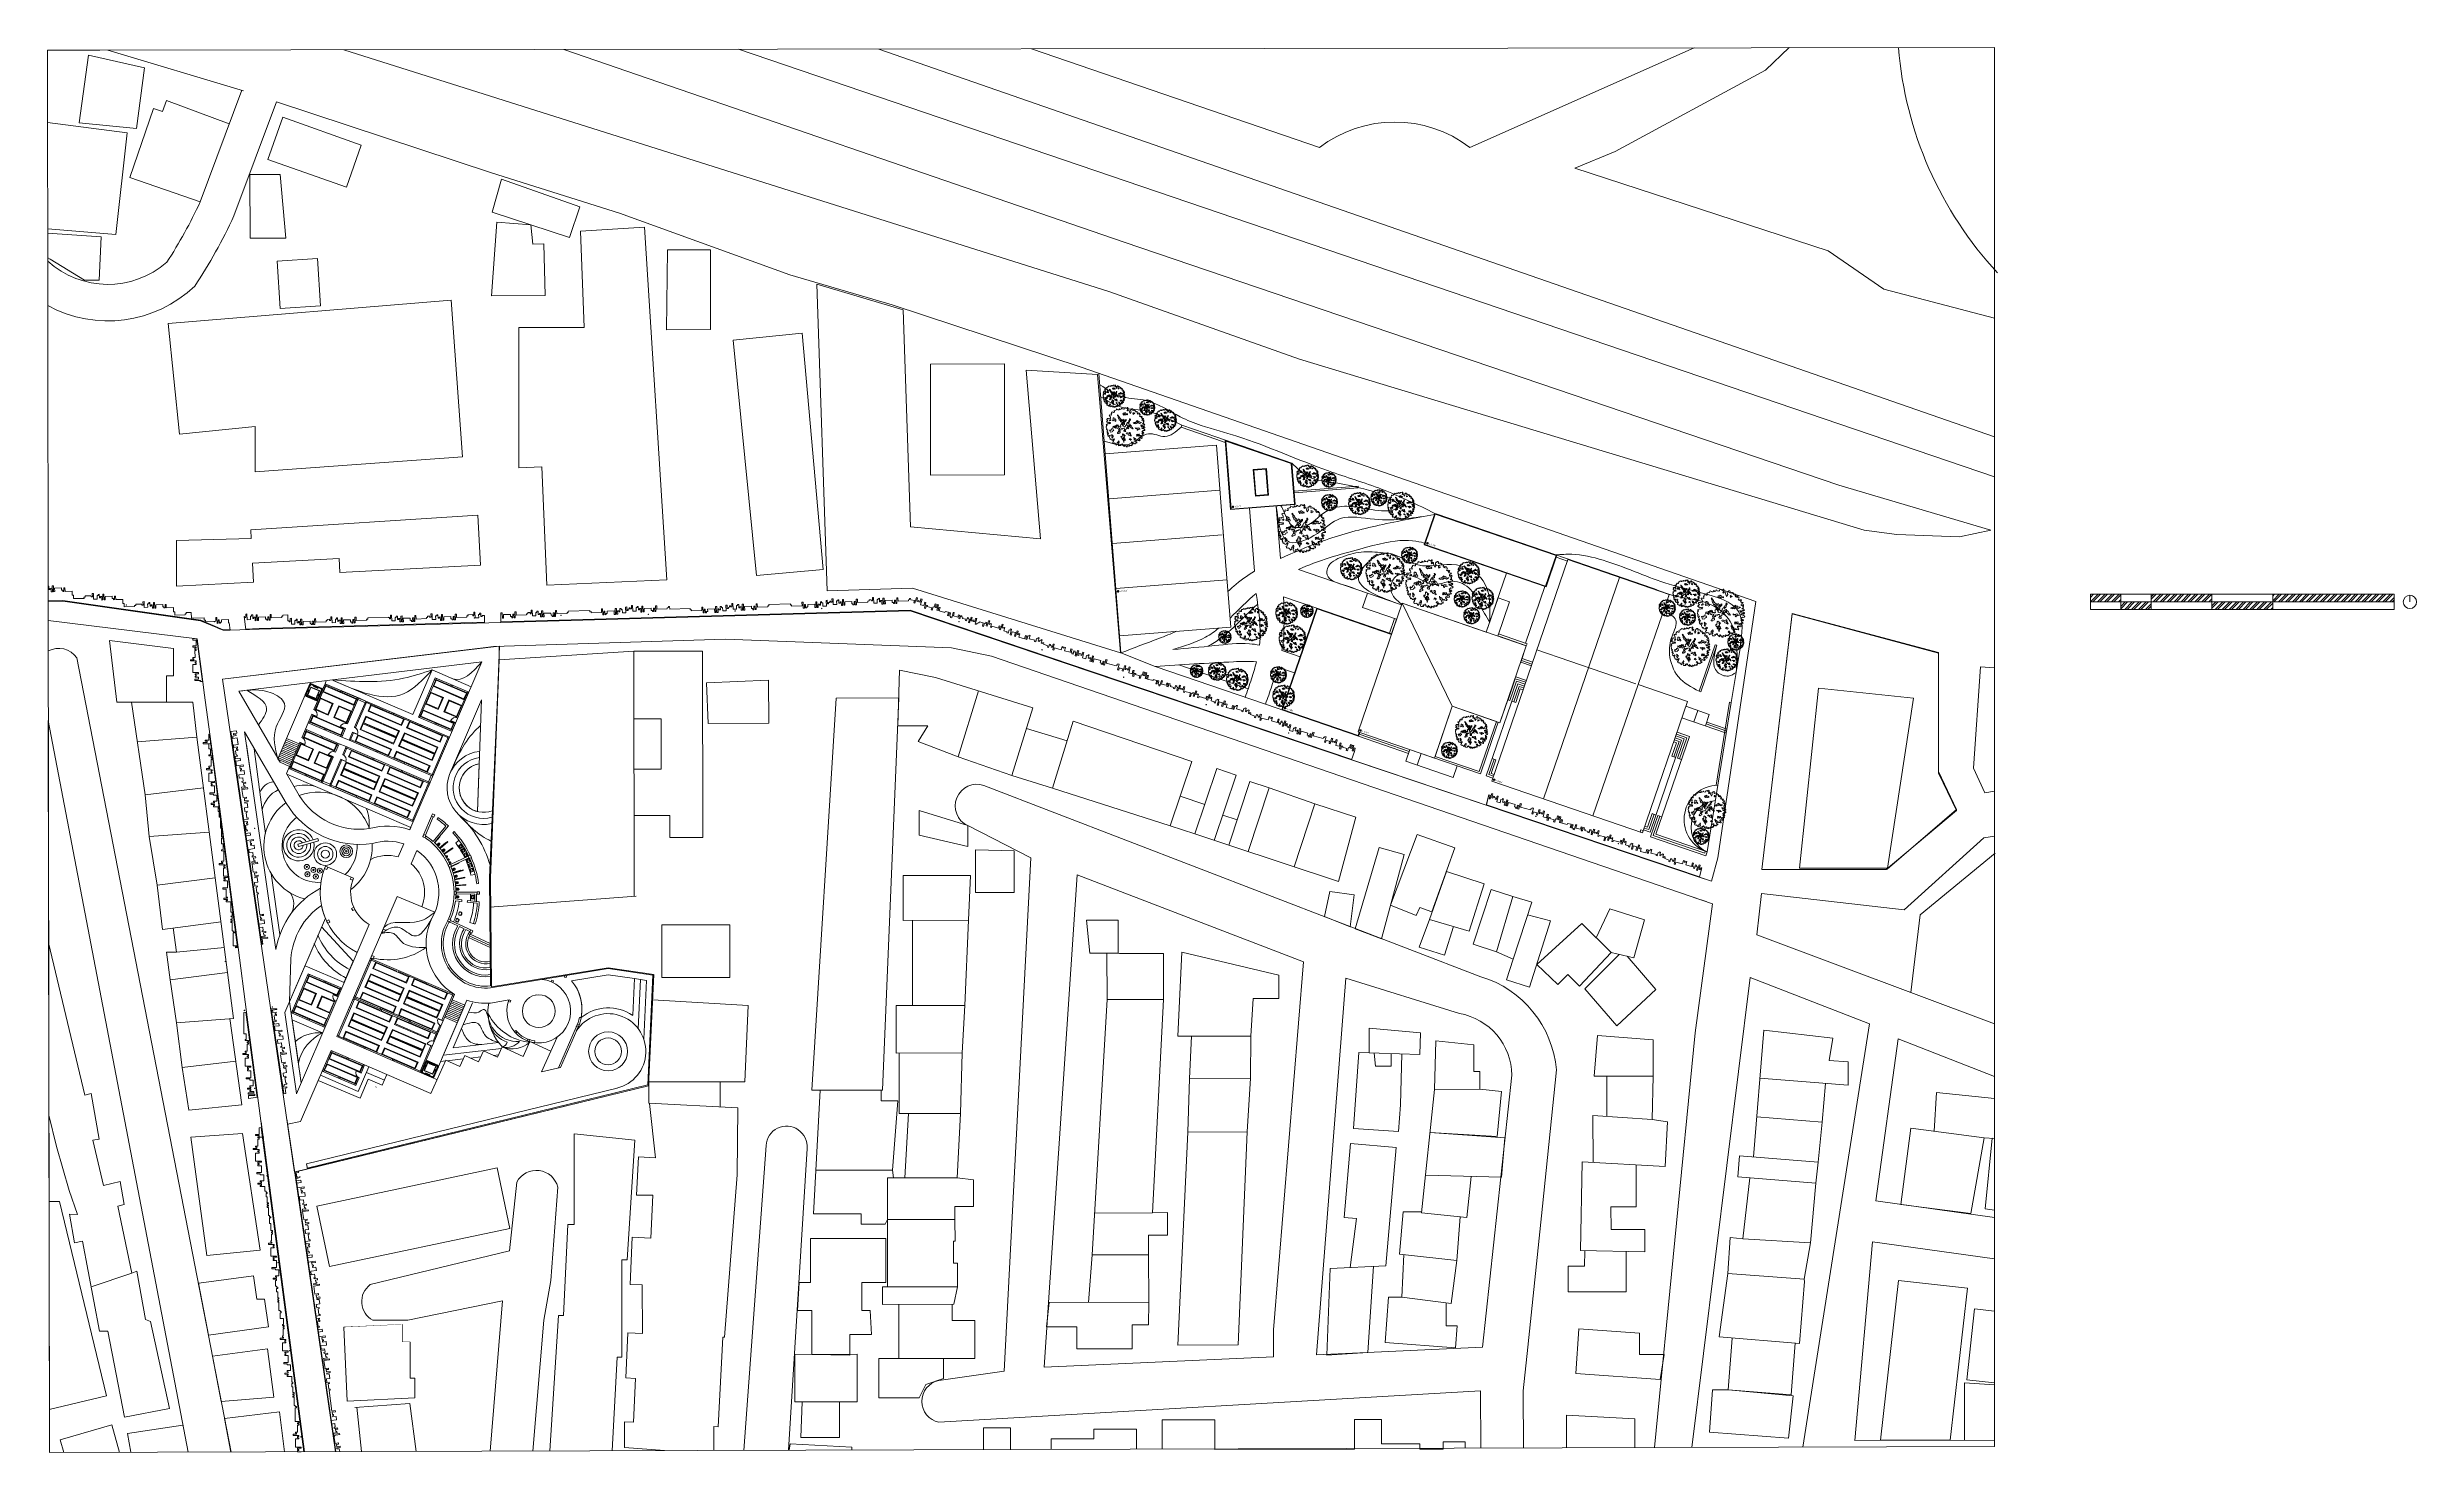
# Model space of a CAD drawing. Header units: metres. Extents: x -48 to 2360, y -1392 to 453.
# Drawn here: x 662.2 to 1052, y -1069.7 to -838.7 of the extents above; entities that cross this region are included whole.
import ezdxf
from ezdxf.enums import TextEntityAlignment as Align

# ---------------------------------------------------------------- set-up
doc = ezdxf.new("R2010")
doc.units = ezdxf.units.M
doc.set_wipeout_variables(frame=1)
doc.layers.get('0').update_dxf_attribs({"color": 200})
for name, color, linetype, lineweight in [('corte3', 215, 'Continuous', 5), ('ESTRUC', 9, 'Continuous', 18), ('estructuras', 255, 'Continuous', 20), ('MUROS', 31, 'Continuous', 9), ('TODO', 210, 'Continuous', 5), ('trazo', 7, 'Continuous', 18)]:
    doc.layers.add(name, color=color, linetype=linetype, lineweight=lineweight)
for name, color, linetype, lineweight, transparency in [('JARDINERAS', 93, 'Continuous', 5, 0.4), ('MUEBLES', 223, 'Continuous', 5, 0.3), ('SUELO', 231, 'Continuous', 5, 0.2)]:
    doc.layers.add(name, color=color, linetype=linetype, lineweight=lineweight, transparency=transparency)
doc.layers.add('Vegetación-h', color=7, linetype='Continuous', lineweight=5, true_color=0x5f7f00, transparency=0.5)
doc.layers.get('ESTRUC').off()
doc.styles.get("Standard").update_dxf_attribs({"font": 'arial.ttf'})

# ---------------------------------------------------------------- blocks, each defined once
blk = doc.blocks.new('Mo-L-Silla-01')
for points in [[(-0.26, 0.36, 0.112434), (-0.29, 0.11, 0.50046), (-0.27, 0.09), (-0.22, 0.09, 0.50046), (-0.2, 0.11), (-0.22, 0.36, 0.401286), (-0.23, 0.37), (-0.25, 0.37)], [(-0.21, 0.42, -1.09212), (-0.23, 0.47), (-0.21, 0.47, -0.121573), (0.22, 0.47), (0.24, 0.47, -0.688907), (0.23, 0.42, 0.187754), (-0.21, 0.42, 0.188206)], [(0.24, 0.37), (0.22, 0.37, 0.401286), (0.21, 0.36), (0.2, 0.11, 0.50046), (0.22, 0.09), (0.26, 0.09, 0.50046), (0.28, 0.11, 0.112434), (0.25, 0.36, 0.112434)]]:
    blk.add_lwpolyline(points, format="xyb")
for centre, radius, start, end in [((-0.25, 0.36), 0.01, 90, 160.8185), ((-0.19, 0.36), 0.0525, 114.5425, 169.8495), ((-0.16, 0.09), 0.0769, 180.7158, 270.3544), ((0, -0.18), 0.627, 70.2851, 109.6933), ((0, 0.87), 0.873, 259.2995, 280.7005), ((0.16, 0.09), 0.0769, 269.6456, 359.2842), ((0.18, 0.36), 0.058, 12.0293, 60.6281), ((0.24, 0.36), 0.01, 19.1815, 90)]:
    blk.add_arc(centre, radius, start, end)
blk = doc.blocks.new('arb29')
at = {"layer": 'Vegetación-h', "linetype": 'Continuous'}
for points in [[(0.2, 1.73), (0.23, 1.81), (0.29, 1.84), (0.35, 1.8), (0.35, 1.75), (0.36, 1.7), (0.39, 1.7), (0.45, 1.76), (0.53, 1.79), (0.54, 1.75), (0.57, 1.75), (0.61, 1.78), (0.65, 1.73), (0.64, 1.68), (0.67, 1.68), (0.74, 1.73), (0.79, 1.73), (0.8, 1.68), (0.78, 1.61), (0.85, 1.65), (0.86, 1.55), (0.91, 1.54), (0.93, 1.61), (0.93, 1.66), (1, 1.66), (1.02, 1.67), (1.03, 1.61), (1, 1.56), (1.05, 1.56), (1.1, 1.61), (1.14, 1.56), (1.13, 1.51), (1.13, 1.45), (1.12, 1.39), (1.17, 1.4), (1.19, 1.45), (1.24, 1.4), (1.3, 1.45), (1.32, 1.49), (1.34, 1.45), (1.38, 1.45), (1.35, 1.4), (1.32, 1.34), (1.38, 1.29), (1.4, 1.34), (1.42, 1.3), (1.48, 1.32), (1.54, 1.34), (1.55, 1.28), (1.51, 1.23), (1.45, 1.2), (1.45, 1.14), (1.48, 1.07), (1.51, 1.12), (1.56, 1.07), (1.56, 1.15), (1.61, 1.17), (1.62, 1.21), (1.64, 1.13), (1.66, 1.09), (1.62, 1.05), (1.62, 1.01), (1.67, 1.03), (1.68, 0.96), (1.68, 0.93), (1.64, 0.9), (1.6, 0.87), (1.64, 0.83), (1.68, 0.87), (1.72, 0.89), (1.78, 0.85), (1.84, 0.79), (1.81, 0.77), (1.71, 0.75), (1.66, 0.7), (1.62, 0.64), (1.51, 0.68), (1.58, 0.57), (1.68, 0.59), (1.75, 0.64), (1.83, 0.6), (1.88, 0.65), (1.92, 0.59), (1.92, 0.53), (1.85, 0.55), (1.77, 0.53), (1.65, 0.46), (1.77, 0.42), (1.83, 0.44), (1.97, 0.39), (2, 0.4), (2.02, 0.32), (1.95, 0.28), (1.86, 0.27), (1.84, 0.2), (1.78, 0.13), (1.85, 0.09), (1.97, 0.12), (2.02, 0.07), (1.98, 0), (1.92, 0.03), (1.83, 0)], [(1.83, 0), (1.93, -0.07), (1.98, -0.12), (2.02, -0.1), (2.06, -0.14), (2.01, -0.2), (1.95, -0.2), (1.91, -0.28), (1.86, -0.22), (1.79, -0.27), (1.77, -0.34), (1.91, -0.37), (1.88, -0.37), (1.94, -0.33), (2, -0.41), (1.98, -0.47), (1.9, -0.48), (1.85, -0.47), (1.81, -0.52), (1.78, -0.47), (1.73, -0.5), (1.75, -0.59), (1.83, -0.63), (1.85, -0.68), (1.9, -0.65), (1.9, -0.73), (1.86, -0.76), (1.8, -0.75), (1.74, -0.76), (1.68, -0.73), (1.64, -0.76), (1.64, -0.82), (1.56, -0.78), (1.5, -0.71), (1.4, -0.67), (1.32, -0.67), (1.25, -0.61), (1.28, -0.7), (1.39, -0.72), (1.35, -0.78), (1.39, -0.86), (1.43, -0.81), (1.52, -0.9), (1.58, -0.99), (1.66, -0.93), (1.69, -1.03), (1.63, -1.04), (1.56, -1.11), (1.6, -1.15), (1.52, -1.18), (1.49, -1.13), (1.45, -1.2), (1.36, -1.16), (1.29, -1.07), (1.21, -1.08), (1.19, -1.15), (1.26, -1.17), (1.37, -1.25), (1.32, -1.29), (1.36, -1.34), (1.35, -1.38), (1.26, -1.35), (1.26, -1.39), (1.28, -1.44), (1.23, -1.44), (1.18, -1.44), (1.15, -1.46), (1.11, -1.4), (1.1, -1.49), (1.14, -1.53), (1.07, -1.57), (1.04, -1.53), (0.96, -1.53), (0.92, -1.62), (0.97, -1.61), (0.98, -1.66), (0.88, -1.68), (0.85, -1.64), (0.78, -1.58), (0.75, -1.62), (0.72, -1.56), (0.67, -1.57), (0.67, -1.64), (0.74, -1.68), (0.7, -1.72), (0.64, -1.71), (0.6, -1.65), (0.54, -1.67), (0.5, -1.61), (0.42, -1.55), (0.46, -1.54), (0.41, -1.64), (0.32, -1.64), (0.29, -1.69), (0.34, -1.68), (0.37, -1.72), (0.35, -1.75), (0.19, -1.83), (0.13, -1.74), (0.12, -1.65), (0.14, -1.61), (0.09, -1.57), (0.11, -1.49), (0.09, -1.43), (0.04, -1.39), (0.01, -1.46), (0.03, -1.54), (-0.04, -1.59), (-0.01, -1.63), (0.01, -1.69), (-0.05, -1.83), (-0.11, -1.76), (-0.16, -1.7), (-0.21, -1.74), (-0.25, -1.7), (-0.33, -1.75), (-0.4, -1.74), (-0.45, -1.66), (-0.4, -1.59), (-0.43, -1.51), (-0.4, -1.44), (-0.38, -1.38), (-0.42, -1.34), (-0.46, -1.44), (-0.5, -1.4), (-0.52, -1.44), (-0.51, -1.53), (-0.6, -1.53), (-0.69, -1.46), (-0.74, -1.53), (-0.78, -1.47), (-0.81, -1.42), (-0.87, -1.39), (-0.86, -1.35), (-0.87, -1.27), (-0.87, -1.22), (-0.86, -1.2), (-0.89, -1.16), (-0.97, -1.25), (-0.95, -1.31), (-1.06, -1.28), (-1.06, -1.2), (-1.12, -1.17), (-1.1, -1.1), (-1.06, -1.08), (-1.12, -1.02), (-1.18, -1.06), (-1.19, -1.06), (-1.23, -1.01), (-1.17, -0.97), (-1.23, -0.89), (-1.27, -0.89), (-1.3, -0.86), (-1.26, -0.84), (-1.25, -0.75), (-1.38, -0.78), (-1.38, -0.72), (-1.38, -0.65), (-1.41, -0.64), (-1.45, -0.61), (-1.46, -0.58), (-1.48, -0.48), (-1.5, -0.46), (-1.49, -0.45), (-1.45, -0.38), (-1.52, -0.36), (-1.55, -0.33), (-1.48, -0.29), (-1.41, -0.2), (-1.35, -0.2), (-1.27, -0.12), (-1.22, -0.17), (-1.22, -0.07), (-1.27, -0.01), (-1.33, -0.1), (-1.36, -0.07), (-1.44, -0.07), (-1.46, -0.12), (-1.53, -0.11), (-1.55, -0.09), (-1.64, -0.03), (-1.58, 0.01), (-1.55, 0.1), (-1.66, 0.13), (-1.64, 0.23), (-1.56, 0.26), (-1.51, 0.25), (-1.49, 0.31), (-1.39, 0.32), (-1.38, 0.36), (-1.4, 0.4), (-1.46, 0.49), (-1.53, 0.51), (-1.57, 0.56), (-1.54, 0.61), (-1.49, 0.63), (-1.38, 0.64), (-1.39, 0.69), (-1.45, 0.75), (-1.41, 0.84), (-1.45, 0.91), (-1.4, 0.95), (-1.28, 0.93), (-1.21, 0.96), (-1.23, 1.04), (-1.29, 1.09), (-1.25, 1.15), (-1.15, 1.2), (-1.11, 1.27), (-1.12, 1.34), (-0.98, 1.35), (-0.97, 1.32), (-0.87, 1.34), (-0.87, 1.38), (-0.88, 1.43), (-0.86, 1.45), (-0.86, 1.45), (-0.78, 1.42), (-0.7, 1.47), (-0.71, 1.49), (-0.7, 1.56), (-0.66, 1.56), (-0.6, 1.53), (-0.48, 1.53), (-0.48, 1.55), (-0.45, 1.6), (-0.46, 1.63), (-0.44, 1.68), (-0.35, 1.72), (-0.23, 1.69), (-0.2, 1.76), (-0.23, 1.8), (-0.17, 1.8), (-0.14, 1.75), (-0.13, 1.64), (-0.15, 1.54), (-0.11, 1.51), (-0.07, 1.54), (-0.06, 1.63), (-0.01, 1.64), (0.04, 1.55), (0.16, 1.4), (0.2, 1.36), (0.24, 1.53), (0.19, 1.58), (0.15, 1.66), (0.16, 1.73), (0.2, 1.73)], [(-1.42, 0.14), (-1.33, 0.19), (-1.36, 0.22), (-1.29, 0.23), (-1.27, 0.16), (-1.36, 0.09)], [(-0.87, 0.2), (-0.8, 0.27), (-0.87, 0.38), (-0.94, 0.31), (-0.96, 0.34), (-0.96, 0.47), (-1.09, 0.49), (-1.15, 0.47), (-1.13, 0.38), (-1.11, 0.34), (-1.09, 0.27), (-1.13, 0.23), (-1.09, 0.18), (-1, 0.25), (-0.96, 0.2)], [(0.06, 0.01), (0.12, 0.01), (0.19, 0.09), (0.17, 0.14), (0.2, 0.19), (0.24, 0.25), (0.22, 0.28), (0.21, 0.35), (0.25, 0.38), (0.24, 0.44), (0.25, 0.5), (0.29, 0.54), (0.32, 0.55), (0.33, 0.63), (0.31, 0.69), (0.37, 0.74), (0.35, 0.82), (0.33, 0.86), (0.35, 0.89), (0.37, 0.89), (0.4, 0.85), (0.42, 0.87), (0.44, 0.82), (0.42, 0.77), (0.39, 0.7), (0.41, 0.65), (0.43, 0.6), (0.39, 0.54), (0.34, 0.52), (0.34, 0.46), (0.39, 0.39), (0.45, 0.42), (0.53, 0.42), (0.53, 0.38), (0.57, 0.36), (0.63, 0.31), (0.7, 0.33), (0.73, 0.29), (0.77, 0.25), (0.81, 0.19), (0.95, 0.1), (0.9, 0.09), (0.81, 0.09), (0.76, 0.14), (0.7, 0.13), (0.67, 0.18), (0.62, 0.2), (0.53, 0.17), (0.48, 0.18), (0.51, 0.22), (0.55, 0.26), (0.58, 0.23), (0.59, 0.27), (0.51, 0.33), (0.5, 0.27), (0.42, 0.29), (0.32, 0.25), (0.37, 0.22), (0.38, 0.16), (0.46, 0.12), (0.47, 0.05), (0.5, 0.03), (0.55, -0.02), (0.46, -0.02), (0.4, 0.01), (0.42, 0.03), (0.36, 0.05), (0.31, -0.02), (0.35, -0.08), (0.33, -0.14), (0.28, -0.21), (0.3, -0.27), (0.34, -0.29), (0.37, -0.35), (0.31, -0.39), (0.21, -0.39), (0.18, -0.35), (0.2, -0.31), (0.22, -0.22), (0.2, -0.16), (0.15, -0.12), (0.05, -0.16), (0.03, -0.19), (-0.02, -0.25), (-0.06, -0.21), (-0.15, -0.27), (-0.12, -0.31), (-0.07, -0.36), (-0.18, -0.4), (-0.16, -0.45), (-0.16, -0.52), (-0.14, -0.54), (-0.1, -0.56), (-0.08, -0.62), (-0.14, -0.68), (-0.21, -0.72), (-0.22, -0.77), (-0.29, -0.77), (-0.31, -0.72), (-0.27, -0.69), (-0.28, -0.62), (-0.27, -0.57), (-0.24, -0.56), (-0.23, -0.52), (-0.26, -0.48), (-0.31, -0.42), (-0.29, -0.35), (-0.25, -0.39), (-0.23, -0.35), (-0.25, -0.29), (-0.31, -0.25), (-0.41, -0.26), (-0.42, -0.33), (-0.5, -0.32), (-0.55, -0.25), (-0.58, -0.2), (-0.65, -0.22), (-0.69, -0.27), (-0.68, -0.31), (-0.61, -0.35), (-0.63, -0.39), (-0.73, -0.35), (-0.83, -0.34), (-0.88, -0.39), (-0.89, -0.28), (-0.81, -0.27), (-0.76, -0.24), (-0.74, -0.18), (-0.61, -0.14), (-0.65, -0.08), (-0.6, -0.05), (-0.59, -0.12), (-0.52, -0.12), (-0.52, -0.05), (-0.48, 0), (-0.42, -0.09), (-0.48, -0.12), (-0.44, -0.17), (-0.39, -0.15), (-0.3, -0.1), (-0.26, -0.14), (-0.22, -0.12), (-0.21, -0.09), (-0.2, -0.05), (-0.29, 0.03), (-0.26, 0.08), (-0.21, 0.18), (-0.25, 0.2), (-0.24, 0.24), (-0.2, 0.27), (-0.16, 0.2), (-0.13, 0.14), (-0.09, 0.18), (-0.11, 0.23), (-0.16, 0.29), (-0.16, 0.37), (-0.23, 0.35), (-0.27, 0.38), (-0.38, 0.35), (-0.4, 0.39), (-0.37, 0.44), (-0.39, 0.47), (-0.44, 0.48), (-0.54, 0.44), (-0.58, 0.5), (-0.61, 0.57), (-0.67, 0.59), (-0.72, 0.66), (-0.72, 0.72), (-0.75, 0.75), (-0.81, 0.77), (-0.85, 0.82), (-0.85, 0.87), (-0.78, 0.84), (-0.72, 0.78), (-0.65, 0.76), (-0.61, 0.69), (-0.46, 0.59), (-0.38, 0.57), (-0.33, 0.55), (-0.34, 0.52), (-0.26, 0.47), (-0.23, 0.52), (-0.24, 0.63), (-0.1, 0.58), (-0.13, 0.5), (-0.12, 0.44), (-0.03, 0.49), (0.01, 0.67), (0.04, 0.7), (0.07, 0.61), (-0.01, 0.42), (-0.08, 0.35), (-0.05, 0.28), (0.02, 0.33), (0.04, 0.22), (-0.05, 0.17), (-0.08, 0.07), (-0.01, 0.1), (-0.01, 0.04), (0, 0)], [(-0.12, 1.23), (-0.2, 1.25), (-0.29, 1.29), (-0.3, 1.2), (-0.4, 1.19), (-0.42, 1.11), (-0.37, 1.1), (-0.28, 1.04), (-0.25, 1.09), (-0.26, 1.16), (-0.2, 1.15), (-0.18, 1.1), (-0.1, 1.13), (-0.08, 1.19), (0.01, 1.17), (0.01, 1.21), (-0.07, 1.26)], [(0.53, 1.56), (0.44, 1.51), (0.47, 1.47), (0.47, 1.42), (0.51, 1.38), (0.56, 1.43), (0.53, 1.47), (0.62, 1.49), (0.6, 1.52)], [(1.29, 0.9), (1.17, 0.93), (1.12, 0.87), (1.06, 0.85), (1.09, 0.89), (1.06, 0.96), (1.04, 0.92), (1, 0.82), (0.94, 0.76), (0.98, 0.75), (0.85, 0.69), (0.78, 0.61), (0.86, 0.61), (0.97, 0.62), (0.93, 0.65), (1.02, 0.69), (1.08, 0.67), (1.12, 0.75), (1.19, 0.78), (1.21, 0.82), (1.27, 0.81), (1.35, 0.77), (1.38, 0.82), (1.42, 0.89), (1.49, 0.91), (1.39, 0.93)], [(1.47, 0.29), (1.47, 0.36), (1.34, 0.34), (1.32, 0.29), (1.19, 0.25), (1.1, 0.27), (1.14, 0.2), (1.3, 0.23), (1.32, 0.18), (1.32, 0.12), (1.38, 0.12), (1.41, 0.25), (1.49, 0.25), (1.58, 0.29)], [(-0.8, -0.52), (-0.85, -0.5), (-0.94, -0.56), (-0.91, -0.61), (-0.96, -0.69), (-0.98, -0.72), (-1.04, -0.67), (-1.09, -0.72), (-0.96, -0.87), (-0.8, -0.8), (-0.8, -0.72), (-0.72, -0.65), (-0.72, -0.61), (-0.78, -0.58)], [(-0.68, -1.31), (-0.65, -1.27), (-0.68, -1.23), (-0.68, -1.16), (-0.74, -1.13), (-0.72, -1.04), (-0.66, -1.1), (-0.63, -1.15), (-0.6, -1.09), (-0.57, -1.19), (-0.57, -1.26), (-0.62, -1.29), (-0.57, -1.34)], [(0.55, -1.38), (0.51, -1.3), (0.53, -1.23), (0.5, -1.17), (0.48, -1.14), (0.51, -1.06), (0.55, -1.14), (0.61, -1.12), (0.57, -1.06), (0.5, -0.99), (0.4, -0.93), (0.41, -0.85), (0.38, -0.81), (0.31, -0.76), (0.43, -0.76), (0.44, -0.71), (0.34, -0.7), (0.3, -0.66), (0.26, -0.68), (0.2, -0.63), (0.17, -0.7), (0.2, -0.78), (0.19, -0.86), (0.21, -0.89), (0.2, -0.97), (0.15, -0.93), (0.11, -0.95), (0.15, -1.01), (0.2, -1.07), (0.27, -1.04), (0.31, -1.11), (0.31, -1.16), (0.37, -1.18), (0.35, -1.06), (0.33, -0.95), (0.4, -1.01), (0.39, -1.09), (0.41, -1.2), (0.46, -1.26)], [(0.5, -0.39), (0.55, -0.43), (0.68, -0.42), (0.76, -0.37), (0.74, -0.34), (0.8, -0.32), (0.87, -0.39), (0.8, -0.42), (0.8, -0.48), (0.89, -0.48), (0.98, -0.54), (0.98, -0.6), (0.87, -0.57), (0.74, -0.59), (0.68, -0.52), (0.57, -0.5), (0.5, -0.53), (0.47, -0.47)], [(1.14, -0.91), (1.08, -0.89), (0.95, -0.85), (0.93, -0.91), (0.93, -0.96), (0.99, -0.93), (1.03, -0.93), (1.08, -1)], [(1.58, -0.23), (1.51, -0.25), (1.49, -0.29), (1.46, -0.24), (1.41, -0.3), (1.45, -0.33), (1.44, -0.4), (1.49, -0.43), (1.55, -0.35), (1.5, -0.33), (1.6, -0.27), (1.64, -0.37), (1.71, -0.28), (1.64, -0.16)]]:
    blk.add_lwpolyline(points, dxfattribs=at)
blk = doc.blocks.new('S-Nivel Planta')
at = {"ltscale": 0.5}
h = blk.add_hatch(color=256, dxfattribs=at)
h.paths.add_polyline_path([(-0.06, 0), (0, 0), (0, 0.06, 0.414214)])
h.paths.add_polyline_path([(0, -0.06, 0.414214), (0.06, 0), (0, 0)])
for p, q in [((0.08, 0), (-0.08, 0)), ((0, 0.08), (0, -0.08))]:
    blk.add_line(p, q, dxfattribs=at)
blk.add_circle((0, 0), 0.06, dxfattribs=at)
blk.add_attdef('NIVEL_PLANTA', text='', height=0.12).set_placement((0.13, 0), align=Align.MIDDLE_LEFT)

msp = doc.modelspace()

# ---------------------------------------------------------------- hatches: boundary and pattern name
at = {"layer": 'trazo', "ltscale": 7, "transparency": 33554559}
h = msp.add_hatch(dxfattribs=at)
h.set_pattern_fill('ANSI32', color=256, scale=0.085)
h.set_pattern_definition([(45, (110.7697, -1049.0817), (-0.5724913, 0.5724913), []), (45, (111.1514, -1049.0817), (-0.5724913, 0.5724913), [])])
h.paths.add_polyline_path([(1003.29, -929.82), (1003.29, -928.57), (998.29, -928.57), (998.29, -929.82)])
h.paths.add_polyline_path([(1008.29, -931.07), (1008.29, -929.82), (1003.29, -929.82), (1003.29, -931.07)])
h.paths.add_polyline_path([(1018.29, -929.82), (1018.29, -928.57), (1008.29, -928.57), (1008.29, -929.82)])
h.paths.add_polyline_path([(1028.29, -931.07), (1028.29, -929.82), (1018.29, -929.82), (1018.29, -931.07)])
h.paths.add_polyline_path([(1028.29, -928.57), (1028.29, -929.82), (1048.29, -929.82), (1048.29, -928.57)])

# ---------------------------------------------------------------- linework, layer by layer
at = {"layer": 'corte3', "transparency": 33554559}
for p, q in [((855.97, -903.59), (854.45, -903.07)), ((866.94, -907), (854.56, -902.75)), ((859.95, -914.41), (860.76, -924.74)), ((864.37, -914.06), (865.05, -922.69)), ((934.2, -944.61), (936.83, -936.95)), ((905.51, -942.71), (903.76, -942.11)), ((867.52, -948.33), (862.59, -946.64)), ((904.1, -943.28), (898.9, -958.42)), ((904.1, -943.28), (905.19, -943.66)), ((877.88, -951.89), (886.1, -954.72)), ((886.21, -954.41), (877.98, -951.58)), ((931.05, -952.55), (925.85, -967.68)), ((932.32, -951.93), (926.79, -968.01)), ((929.96, -952.18), (931.05, -952.55)), ((932.32, -951.93), (930.29, -951.23)), ((900.19, -955.69), (899.32, -958.21)), ((900.5, -955.79), (899.74, -958.01)), ((926.19, -964.63), (925.43, -966.84)), ((926.51, -964.74), (925.64, -967.26)), ((926.19, -964.63), (926.82, -964.85)), ((927.14, -964.95), (927.77, -965.17))]:
    msp.add_line(p, q, dxfattribs=at)
at = {"layer": 'corte3', "ltscale": 7, "transparency": 33554559}
for p, q in [((910.33, -922.08), (926.41, -927.61)), ((912.26, -923.1), (910.41, -922.46)), ((879.35, -928.37), (868.02, -924.48)), ((902.24, -925.1), (898.92, -934.78)), ((871.03, -930.86), (865.54, -928.97)), ((868.28, -938.85), (865.28, -937.82)), ((940.71, -937.09), (940.02, -941.41)), ((938.92, -946.3), (936.72, -959.97)), ((933.06, -949.54), (933.71, -947.65)), ((937.02, -959.96), (935.26, -970.92))]:
    msp.add_line(p, q, dxfattribs=at)
for points in [[(848.81, -900.77), (848.71, -901.09)], [(854.45, -903.07), (848.71, -901.09)], [(848.81, -900.77), (854.56, -902.75)], [(867.3, -911.59), (877.83, -910.76)], [(867.32, -911.89), (877.86, -911.06)], [(877.83, -910.76), (877.86, -911.06)], [(905.34, -936.61), (908.55, -927.27)], [(878.54, -930.74), (879.35, -928.37)], [(878.54, -930.74), (884.17, -932.67)], [(879.35, -928.37), (884.98, -930.31)], [(885.08, -930.02), (884.98, -930.31)], [(885.08, -930.02), (898.92, -934.78)], [(900.81, -935.43), (902.74, -929.81), (900.85, -929.16), (898.92, -934.78)], [(883.82, -932.55), (882.99, -934.97)], [(884.14, -932.66), (883.3, -935.08)], [(905.62, -936.71), (900.92, -935.09), (900.81, -935.43)], [(838.81, -938.18), (844.44, -940.41)], [(905.51, -937.02), (901.13, -935.51), (901.12, -935.54)], [(906.54, -939.72), (904.79, -939.12)], [(905.5, -937.05), (905.62, -936.71)], [(936.55, -936.86), (936.83, -936.95)], [(867.37, -941.49), (864.63, -940.55)], [(906.33, -940.35), (904.58, -939.75)], [(906.43, -940.03), (904.68, -939.43)], [(940.02, -941.41), (939.22, -946.34)], [(902.46, -945.89), (901.16, -949.68)], [(935.6, -948.3), (931.75, -946.98)], [(933.92, -944.51), (934.2, -944.61)], [(939.22, -946.34), (937.02, -959.96)], [(938.92, -946.3), (939.22, -946.34)], [(938.26, -951.33), (931.1, -948.87)], [(935.6, -948.3), (934.95, -950.19)], [(935.06, -949.88), (938.32, -951)], [(935.17, -949.57), (938.37, -950.67)], [(878.09, -951.26), (897.95, -958.09)], [(893.47, -958.66), (885.67, -955.98), (886.32, -954.09)], [(887.56, -956.63), (888.21, -954.74)], [(893.47, -958.66), (894.12, -956.77)], [(936.72, -959.94), (936.72, -959.97)], [(934.84, -971.12), (934.94, -970.81)], [(935.26, -970.92), (935.04, -971.54)]]:
    msp.add_lwpolyline(points, dxfattribs=at)
at = {"layer": 'corte3', "transparency": 33554559}
for points in [[(936.55, -936.86), (933.92, -944.51)], [(862.59, -946.64), (844.44, -940.41)], [(859.75, -944.08), (848.36, -940.17)], [(903.69, -942.44), (902.49, -945.91)], [(903.89, -942.86), (902.81, -946.01)], [(903.69, -942.44), (905.4, -943.03)], [(903.89, -942.86), (905.29, -943.34)], [(902.81, -946.01), (902.46, -945.89)], [(903.75, -946.34), (903.12, -946.12)], [(904.31, -943.71), (903.44, -946.23)], [(904.51, -944.13), (903.75, -946.34)], [(904.31, -943.71), (905.08, -943.97)], [(904.51, -944.13), (904.97, -944.29)], [(900.88, -949.58), (899.95, -952.26)], [(899.95, -952.26), (897.95, -958.09)], [(930.2, -952.97), (929.44, -955.17)], [(930.2, -952.97), (929.75, -952.81)], [(930.63, -952.76), (929.76, -955.28)], [(930.63, -952.76), (929.86, -952.49)], [(931.47, -952.35), (930.07, -951.86)], [(931.9, -952.14), (930.18, -951.55)], [(931.47, -952.35), (930.39, -955.5)], [(931.9, -952.14), (930.7, -955.61)], [(899.98, -958.79), (898.9, -958.42)], [(899.32, -958.21), (900.09, -958.48)], [(899.74, -958.01), (900.2, -958.17)], [(900.5, -955.79), (899.87, -955.58)], [(929.44, -955.17), (930.07, -955.39)], [(930.39, -955.5), (931.02, -955.71)], [(927.14, -964.95), (925.95, -968.42), (935.04, -971.54)], [(927.45, -965.06), (926.37, -968.21), (934.84, -971.12)], [(925.85, -967.68), (924.76, -967.31)], [(924.87, -967), (925.64, -967.26)], [(924.98, -966.69), (925.43, -966.84)], [(926.79, -968.01), (935.26, -970.92)]]:
    msp.add_lwpolyline(points, dxfattribs=at)
at = {"layer": 'corte3', "ltscale": 0.3, "transparency": 33554559}
msp.add_lwpolyline([(890.48, -955.21), (897.76, -957.71), (900.59, -949.48), (900.59, -949.48), (900.59, -949.48), (893.31, -946.98)], close=True, dxfattribs=at)
at = {"layer": 'corte3', "ltscale": 7, "transparency": 33554559}
for centre, radius, start, end in [((937.09, -965.6), 5.64, 90.7136, 247.5675), ((937, -966.87), 4.41, 95.0113, 246.674)]:
    msp.add_arc(centre, radius, start, end, dxfattribs=at)
at = {"layer": 'corte3', "transparency": 33554559}
for points in [[(835.35, -894.1), (839.17, -896.12), (842.95, -896.71), (848.57, -899.38), (852.01, -900.79), (857.89, -902.58), (872.98, -908.29), (881.7, -911.29), (890.47, -915.26)], [(836.08, -903.39), (840.53, -903.73), (843.37, -902.17), (846.03, -902.62), (848.71, -901.09)], [(864.37, -914.06), (866.55, -919.98), (871.15, -918.55), (874.9, -916.12), (880.54, -916.23), (890.41, -915.44)], [(910.33, -922.08), (912.97, -921.99), (918.12, -922.95), (928.27, -926.68), (934.5, -928.37), (940.41, -931.4), (940.71, -937.09)]]:
    msp.add_spline(points, degree=3, dxfattribs=at)
at = {"layer": 'corte3', "ltscale": 7, "transparency": 33554559}
for points in [[(835.5, -896.08), (838.73, -897.74), (843.38, -898.54), (846.19, -899.5), (848.81, -900.77)], [(866.94, -907), (869.6, -909.2), (874.49, -910.29), (878.78, -911.24), (882.2, -912.39), (884.36, -914.2), (883.65, -914.69)], [(865.05, -922.69), (871.91, -919.83), (880.7, -917.34), (890.41, -915.44)], [(882.42, -921.8), (878.76, -921.61), (875.3, -922.38), (872.81, -924.3), (872.75, -925.34), (875.4, -927.01), (879.35, -928.37)], [(899.47, -933.17), (898.38, -926.36), (894.02, -923.73), (887.63, -923.73), (882.23, -921.81), (879.36, -923.4), (877.95, -925.43), (884.32, -930.08)], [(926.41, -927.61), (930.25, -928.93), (935.27, -930), (938.75, -932.61), (940.02, -941.41)], [(936.83, -936.95), (936.94, -941.35), (938.75, -942), (940.02, -941.41)]]:
    msp.add_spline(points, degree=3, dxfattribs=at)
for points, knots in [([(865.14, -914), (865.45, -914.63), (866.03, -915.81), (866.85, -917.6), (869.97, -917.71), (872, -914.56), (876.5, -913.81), (880.48, -914.94), (883.48, -914.86), (883.65, -914.69)], [1.705189, 1.705189, 1.705189, 1.705189, 3.825934, 5.623077, 7.02159, 12.141109, 15.37054, 20.029451, 24.40321, 24.40321, 24.40321, 24.40321]), ([(856.42, -928.12), (856.73, -927.81), (858.05, -926.55), (859.59, -925.52), (860.76, -924.74)], [20.559916, 20.559916, 20.559916, 20.559916, 21.855481, 26.067424, 26.067424, 26.067424, 26.067424]), ([(899.47, -933.17), (898.89, -932.2), (897.78, -930.3), (896.35, -927.21), (893.21, -925.99), (890.32, -927.45), (887.69, -925.71), (883.91, -924.64), (882.73, -928.34), (884.17, -929.57), (885.01, -930.21)], [0, 0, 0, 0, 3.4254, 6.61759, 9.938303, 12.202422, 15.48313, 19.0446, 21.483119, 24.383869, 24.383869, 24.383869, 24.383869]), ([(861.31, -930.18), (861.23, -930.25), (861.16, -930.31), (860.48, -930.94), (859.87, -931.53), (858.25, -933.13), (857.21, -934.16), (855.56, -935.53), (855.03, -935.93), (854.11, -936.54), (853.73, -936.77), (853.26, -937.03), (853.17, -937.07), (853.09, -937.11)], [9.010129, 9.010129, 9.010129, 9.010129, 9.318893, 9.318893, 11.878437, 11.878437, 16.080333, 16.080333, 17.935543, 17.935543, 19.146685, 19.146685, 19.400521, 19.400521, 19.400521, 19.400521]), ([(861.04, -928.42), (861.46, -931.15), (861.9, -934), (861.62, -936.81), (861.61, -936.92)], [0, 0, 0, 0, 8.182162, 8.522234, 8.522234, 8.522234, 8.522234]), ([(865.54, -928.97), (865.67, -931.82), (865.62, -933.2), (865.63, -936.25), (865.28, -937.82)], [0, 0, 0, 0, 4.020786, 9.055923, 9.055923, 9.055923, 9.055923]), ([(928.08, -931.33), (928.95, -931.78), (930.88, -932.54), (929.22, -935.64), (928.81, -938.71), (930.19, -942.57), (932.66, -943.85), (933.92, -944.51)], [4.054195, 4.054195, 4.054195, 4.054195, 6.652302, 9.385739, 12.395806, 16.362439, 20.505037, 20.505037, 20.505037, 20.505037]), ([(838.81, -938.18), (840.89, -937.4), (843.94, -936.26), (847.02, -935.07), (847.97, -934.65)], [0, 0, 0, 0, 6.679061, 9.798129, 9.798129, 9.798129, 9.798129]), ([(854.92, -934.11), (854.23, -934.67), (851.96, -936.26), (849.22, -937.08), (847.36, -937.63)], [16.32652, 16.32652, 16.32652, 16.32652, 19.019757, 24.764221, 24.764221, 24.764221, 24.764221]), ([(847.36, -937.63), (849.63, -937.44), (853.83, -937.08), (858.62, -936.49), (861.06, -936.82), (861.61, -936.92)], [0, 0, 0, 0, 6.883565, 12.652029, 14.311176, 14.311176, 14.311176, 14.311176]), ([(844.44, -940.41), (848.73, -940.14), (854.26, -939.8), (859.87, -939.53), (861.1, -939.68)], [0, 0, 0, 0, 12.925338, 16.678661, 16.678661, 16.678661, 16.678661]), ([(861.1, -939.68), (860.87, -940.61), (860.28, -942.58), (859.61, -944.49), (859.25, -945.5)], [11.329051, 11.329051, 11.329051, 11.329051, 14.210624, 17.424044, 17.424044, 17.424044, 17.424044]), ([(864.63, -940.55), (864.3, -941.57), (863.65, -943.62), (862.95, -945.63), (862.59, -946.64)], [11.855535, 11.855535, 11.855535, 11.855535, 15.058414, 18.260994, 18.260994, 18.260994, 18.260994])]:
    msp.add_open_spline(points, degree=3, knots=knots, dxfattribs=at)
for points in [[(888.79, -920.16), (888.79, -920.16), (885.9, -919.17), (878.81, -920.86), (871.19, -923.05), (868.02, -924.48)], [(861.04, -928.42), (859.55, -929.67), (858.18, -931.12), (856.77, -932.47)]]:
    msp.add_open_spline(points, degree=3, dxfattribs=at)
at = {"layer": 'estructuras', "ltscale": 7, "transparency": 33554559}
for points in [[(1048.29, -931.07), (1048.29, -928.57), (998.29, -928.57), (998.29, -931.07), (1048.29, -931.07)], [(998.29, -929.82), (1048.29, -929.82)], [(1003.29, -931.07), (1003.29, -928.57)], [(1008.29, -928.57), (1008.29, -931.07)], [(1018.29, -931.07), (1018.29, -928.57)], [(1028.29, -928.57), (1028.29, -931.07)]]:
    msp.add_lwpolyline(points, dxfattribs=at)
at = {"layer": 'JARDINERAS', "transparency": 33554687}
for p, q in [((732.18, -931.89), (731.4, -931.92)), ((734.1, -932.04), (733.9, -932.03)), ((734.1, -933.17), (734.1, -932.04)), ((687.07, -942.5), (686.44, -942.5)), ((686.44, -942.5), (686.44, -942.71)), ((686.44, -942.71), (687.41, -942.71)), ((687.41, -942.71), (687.41, -942.91)), ((687.7, -942.91), (687.41, -942.91)), ((687.7, -942.91), (687.79, -942.9)), ((733.62, -945.94), (728.37, -958.17)), ((692.28, -951.14), (693.34, -951.02)), ((720.83, -969.59), (719.91, -971.74)), ((723.01, -970.66), (722.05, -972.88)), ((697.4, -986.12), (697.4, -986.15)), ((699.04, -996.72), (701.08, -1010.66)), ((696.15, -1010.52), (695.24, -1010.52)), ((695.24, -1010.52), (695.24, -1010.75)), ((695.24, -1010.75), (696.36, -1010.75)), ((696.36, -1010.94), (695.28, -1010.94)), ((695.28, -1010.94), (695.28, -1011.47)), ((695.28, -1011.47), (695.65, -1011.43)), ((695.49, -1010.32), (696.15, -1010.32)), ((696.15, -1010.32), (696.15, -1010.52)), ((696.36, -1010.75), (696.36, -1010.94))]:
    msp.add_line(p, q, dxfattribs=at)
at = {"layer": 'JARDINERAS', "transparency": 33554559}
for p, q in [((736.81, -933.19), (736.81, -931.6)), ((736.81, -931.6), (737.04, -931.6)), ((933.96, -975.08), (933.96, -975.08))]:
    msp.add_line(p, q, dxfattribs=at)
at = {"layer": 'JARDINERAS', "ltscale": 7, "transparency": 33554687}
for p, q in [((687.86, -953.13), (687.86, -952.93)), ((687.86, -952.93), (688.5, -952.93)), ((688.75, -953.13), (687.86, -953.13)), ((688.17, -952.73), (688.17, -952.53)), ((688.17, -952.53), (688.79, -952.53)), ((688.5, -952.73), (688.17, -952.73)), ((688.5, -952.93), (688.5, -952.73)), ((688.79, -952.53), (688.79, -951.58)), ((688.79, -951.58), (688.87, -951.58)), ((693.34, -951.02), (693.39, -951.39)), ((707.14, -1007.64), (713.31, -1010.3))]:
    msp.add_line(p, q, dxfattribs=at)
at = {"layer": 'JARDINERAS', "ltscale": 0.05, "transparency": 33554687}
for p, q in [((697.52, -964.01), (696.23, -953.95)), ((722, -966.88), (701.59, -958.12)), ((707.3, -983.24), (712.53, -988.89)), ((712.53, -988.89), (710.98, -992.46)), ((711.93, -990.27), (710.98, -992.46)), ((758.78, -991.75), (760.77, -992.05)), ((759.77, -991.9), (759.39, -999.98)), ((760.77, -992.05), (760.31, -1001.68)), ((736.89, -1003.23), (727.37, -1004.31)), ((730.6, -1004.95), (727.96, -1005.25)), ((715.08, -1006.26), (713.31, -1010.3)), ((717.67, -1008.46), (714.68, -1007.19))]:
    msp.add_line(p, q, dxfattribs=at)
at = {"layer": 'JARDINERAS', "transparency": 33554687, "flags": 128}
for points in [[(662.43, -927.21), (662.36, -927.22), (662.33, -927.22)], [(662.45, -927.78), (662.43, -927.21)], [(662.82, -927.58), (662.63, -927.59)], [(662.63, -927.59), (662.64, -927.78)], [(662.84, -928.15), (662.82, -927.58)], [(663, -927.19), (663.03, -928.15)], [(663.19, -927.19), (663, -927.19)], [(663.22, -928.14), (663.19, -927.19)], [(664.53, -927.52), (663.39, -927.56)], [(663.39, -927.56), (663.41, -928.13)], [(664.55, -927.9), (664.53, -927.52)], [(665.1, -927.5), (664.91, -927.51)], [(664.91, -927.51), (664.93, -928.08)], [(665.12, -928.08), (665.1, -927.5)], [(691.15, -934.38), (687.43, -932.84), (664.76, -929.59), (662.33, -929.63)], [(662.64, -927.78), (662.45, -927.78)], [(663.03, -928.15), (662.84, -928.15)], [(663.41, -928.13), (663.22, -928.14)], [(664.74, -927.9), (664.55, -927.9)], [(664.74, -928.09), (664.74, -927.9)], [(664.93, -928.08), (664.74, -928.09)], [(666.29, -928.04), (665.12, -928.08)], [(666.31, -928.72), (666.29, -928.04)], [(666.5, -928.71), (666.31, -928.72)], [(666.52, -929.28), (666.5, -928.71)], [(668.24, -929.23), (666.52, -929.28)], [(668.42, -929.03), (668.23, -929.04)], [(668.23, -929.04), (668.24, -929.23)], [(669.42, -928.81), (668.41, -928.84)], [(668.41, -928.84), (668.42, -929.03)], [(669.43, -929), (669.42, -928.81)], [(669.62, -928.99), (669.43, -929)], [(669.79, -928.41), (669.6, -928.42)], [(669.6, -928.42), (669.62, -928.99)], [(669.82, -929.36), (669.79, -928.41)], [(670.39, -929.35), (669.82, -929.36)], [(670.38, -928.77), (670.39, -929.35)], [(670.57, -928.77), (670.38, -928.77)], [(670.75, -928.57), (670.56, -928.58)], [(670.56, -928.58), (670.57, -928.77)], [(670.77, -929.14), (670.75, -928.57)], [(670.96, -929.14), (670.77, -929.14)], [(671.14, -928.94), (670.95, -928.95)], [(670.95, -928.95), (670.96, -929.14)], [(671.16, -929.51), (671.14, -928.94)], [(671.35, -929.5), (671.16, -929.51)], [(671.32, -928.55), (671.35, -929.5)], [(671.51, -928.55), (671.32, -928.55)], [(671.54, -929.5), (671.51, -928.55)], [(671.73, -929.49), (671.54, -929.5)], [(672.86, -928.88), (671.71, -928.92)], [(671.71, -928.92), (671.73, -929.49)], [(672.87, -929.26), (672.86, -928.88)], [(673.06, -929.26), (672.87, -929.26)], [(673.06, -929.45), (673.06, -929.26)], [(673.25, -929.44), (673.06, -929.45)], [(673.43, -928.86), (673.24, -928.87)], [(673.24, -928.87), (673.25, -929.44)], [(673.45, -929.43), (673.43, -928.86)], [(674.61, -929.4), (673.45, -929.43)], [(674.64, -930.08), (674.61, -929.4)], [(674.83, -930.07), (674.64, -930.08)], [(674.85, -930.64), (674.83, -930.07)], [(676.56, -930.59), (674.85, -930.64)], [(676.74, -930.39), (676.55, -930.4)], [(676.55, -930.4), (676.56, -930.59)], [(677.75, -930.17), (676.74, -930.2)], [(676.74, -930.2), (676.74, -930.39)], [(677.75, -930.36), (677.75, -930.17)], [(677.94, -930.35), (677.75, -930.36)], [(678.11, -929.77), (677.92, -929.78)], [(677.92, -929.78), (677.94, -930.35)], [(678.15, -930.72), (678.11, -929.77)], [(678.72, -930.7), (678.15, -930.72)], [(678.7, -930.13), (678.72, -930.7)], [(678.89, -930.13), (678.7, -930.13)], [(679.07, -929.93), (678.88, -929.94)], [(678.88, -929.94), (678.89, -930.13)], [(679.09, -930.5), (679.07, -929.93)], [(679.28, -930.5), (679.09, -930.5)], [(679.46, -930.3), (679.27, -930.31)], [(679.27, -930.31), (679.28, -930.5)], [(679.48, -930.87), (679.46, -930.3)], [(679.67, -930.86), (679.48, -930.87)], [(679.64, -929.91), (679.67, -930.86)], [(679.83, -929.91), (679.64, -929.91)], [(679.86, -930.86), (679.83, -929.91)], [(680.05, -930.85), (679.86, -930.86)], [(681.18, -930.24), (680.04, -930.28)], [(680.04, -930.28), (680.05, -930.85)], [(681.19, -930.62), (681.18, -930.24)], [(681.38, -930.62), (681.19, -930.62)], [(681.39, -930.81), (681.38, -930.62)], [(681.58, -930.8), (681.39, -930.81)], [(681.75, -930.22), (681.56, -930.23)], [(681.56, -930.23), (681.58, -930.8)], [(681.77, -930.79), (681.75, -930.22)], [(682.94, -930.75), (681.77, -930.79)], [(682.96, -931.44), (682.94, -930.75)], [(683.15, -931.43), (682.96, -931.44)], [(683.17, -932), (683.15, -931.43)], [(684.88, -931.95), (683.17, -932)], [(685.06, -931.75), (684.87, -931.76)], [(684.87, -931.76), (684.88, -931.95)], [(685.88, -931.53), (685.06, -931.56)], [(685.06, -931.56), (685.06, -931.75)], [(685.91, -932.49), (685.88, -931.53)], [(687.99, -932.42), (685.91, -932.49)], [(688.01, -932.84), (687.99, -932.42)], [(688.2, -932.83), (688.01, -932.84)], [(688.2, -933.02), (688.2, -932.83)], [(689.92, -932.96), (688.2, -933.02)], [(689.9, -932.39), (689.92, -932.96)], [(690.09, -932.39), (689.9, -932.39)], [(690.12, -933.34), (690.09, -932.39)], [(690.31, -933.33), (690.12, -933.34)], [(690.48, -932.75), (690.29, -932.76)], [(690.29, -932.76), (690.31, -933.33)], [(690.5, -933.33), (690.48, -932.75)], [(690.69, -933.32), (690.5, -933.33)], [(690.87, -933.12), (690.68, -933.13)], [(690.68, -933.13), (690.69, -933.32)], [(692, -932.7), (690.86, -932.74)], [(690.86, -932.74), (690.87, -933.12)], [(692.02, -933.27), (692, -932.7)], [(692.13, -933.27), (692.02, -933.27)], [(692.13, -933.27), (692.27, -934.44)], [(694.65, -932.19), (694.56, -932.2)], [(694.83, -934.37), (694.56, -932.2)], [(694.66, -932.38), (694.65, -932.19)], [(694.85, -932.38), (694.66, -932.38)], [(695.02, -931.8), (694.83, -931.81)], [(694.83, -931.81), (694.85, -932.38)], [(695.05, -932.75), (695.02, -931.8)], [(695.62, -932.73), (695.05, -932.75)], [(695.6, -932.16), (695.62, -932.73)], [(695.79, -932.16), (695.6, -932.16)], [(695.79, -931.96), (695.79, -932.16)], [(695.98, -931.96), (695.79, -931.96)], [(696, -932.53), (695.98, -931.96)], [(696.19, -932.52), (696, -932.53)], [(696.18, -932.33), (696.19, -932.52)], [(696.37, -932.33), (696.18, -932.33)], [(696.39, -932.9), (696.37, -932.33)], [(696.58, -932.89), (696.39, -932.9)], [(696.74, -931.93), (696.55, -931.94)], [(696.55, -931.94), (696.58, -932.89)], [(696.77, -932.88), (696.74, -931.93)], [(696.96, -932.88), (696.77, -932.88)], [(698.08, -932.27), (696.94, -932.31)], [(696.94, -932.31), (696.96, -932.88)], [(698.1, -932.65), (698.08, -932.27)], [(698.29, -932.64), (698.1, -932.65)], [(698.29, -932.83), (698.29, -932.64)], [(698.48, -932.83), (698.29, -932.83)], [(698.66, -932.25), (698.47, -932.26)], [(698.47, -932.26), (698.48, -932.83)], [(698.67, -932.82), (698.66, -932.25)], [(698.86, -932.81), (698.67, -932.82)], [(698.83, -931.86), (698.86, -932.81)], [(699.02, -931.86), (698.83, -931.86)], [(699.04, -932.43), (699.02, -931.86)], [(700.75, -932.37), (699.04, -932.43)], [(700.94, -932.17), (700.75, -932.18)], [(700.75, -932.18), (700.75, -932.37)], [(701.75, -931.96), (700.93, -931.98)], [(700.93, -931.98), (700.94, -932.17)], [(701.78, -932.91), (701.75, -931.96)], [(701.97, -932.91), (701.78, -932.91)], [(701.98, -933.1), (701.97, -932.91)], [(702.17, -933.09), (701.98, -933.1)], [(702.34, -932.51), (702.15, -932.52)], [(702.15, -932.52), (702.17, -933.09)], [(702.37, -933.46), (702.34, -932.52), (702.34, -932.51)], [(702.94, -933.45), (702.37, -933.46)], [(702.93, -932.87), (702.94, -933.45)], [(703.12, -932.87), (702.93, -932.87)], [(703.3, -932.67), (703.11, -932.68)], [(703.11, -932.68), (703.12, -932.87)], [(703.32, -933.24), (703.3, -932.67)], [(703.51, -933.24), (703.32, -933.24)], [(703.69, -933.04), (703.5, -933.05)], [(703.5, -933.05), (703.51, -933.24)], [(703.71, -933.61), (703.69, -933.04)], [(703.9, -933.6), (703.71, -933.61)], [(703.87, -932.65), (703.9, -933.6)], [(704.06, -932.65), (703.87, -932.65)], [(704.09, -933.6), (704.06, -932.65)], [(704.28, -933.59), (704.09, -933.6)], [(705.41, -932.98), (704.26, -933.02)], [(704.26, -933.02), (704.28, -933.59)], [(705.42, -933.36), (705.41, -932.98)], [(705.61, -933.36), (705.42, -933.36)], [(705.62, -933.55), (705.61, -933.36)], [(705.81, -933.54), (705.62, -933.55)], [(705.98, -932.96), (705.79, -932.97)], [(705.79, -932.97), (705.81, -933.54)], [(706, -933.53), (705.98, -932.96)], [(706.19, -933.53), (706, -933.53)], [(706.34, -932.57), (706.15, -932.58)], [(706.15, -932.58), (706.19, -933.53)], [(706.36, -933.14), (706.34, -932.57)], [(708.08, -933.08), (706.36, -933.14)], [(708.07, -932.89), (708.08, -933.08)], [(708.26, -932.89), (708.07, -932.89)], [(708.63, -932.68), (708.25, -932.7)], [(708.25, -932.7), (708.26, -932.89)], [(708.64, -932.87), (708.63, -932.68)], [(708.83, -932.87), (708.64, -932.87)], [(708.81, -932.29), (708.83, -932.87)], [(709, -932.29), (708.81, -932.29)], [(709.04, -933.24), (709, -932.29)], [(709.61, -933.22), (709.04, -933.24)], [(709.78, -932.64), (709.59, -932.65)], [(709.59, -932.65), (709.61, -933.22)], [(709.96, -932.44), (709.77, -932.45)], [(709.77, -932.45), (709.78, -932.64)], [(709.98, -933.01), (709.96, -932.44)], [(710.17, -933), (709.98, -933.01)], [(710.16, -932.81), (710.17, -933)], [(710.35, -932.81), (710.16, -932.81)], [(710.38, -933.38), (710.35, -932.81)], [(710.57, -933.37), (710.38, -933.38)], [(710.72, -932.41), (710.53, -932.42)], [(710.53, -932.42), (710.57, -933.37)], [(710.76, -933.36), (710.72, -932.41)], [(710.95, -933.35), (710.76, -933.36)], [(712.07, -932.74), (710.92, -932.78)], [(710.92, -932.78), (710.95, -933.35)], [(712.08, -933.12), (712.07, -932.74)], [(712.27, -933.11), (712.08, -933.12)], [(712.28, -933.3), (712.27, -933.11)], [(712.47, -933.3), (712.28, -933.3)], [(712.45, -932.72), (712.47, -933.3)], [(712.64, -932.72), (712.45, -932.72)], [(712.66, -933.29), (712.64, -932.72)], [(712.85, -933.28), (712.66, -933.29)], [(713, -932.32), (712.81, -932.33)], [(712.81, -932.33), (712.85, -933.28)], [(713.02, -932.89), (713, -932.32)], [(714.74, -932.83), (713.02, -932.89)], [(714.92, -932.63), (714.73, -932.64)], [(714.73, -932.64), (714.74, -932.83)], [(718.27, -932.31), (714.91, -932.44)], [(714.91, -932.44), (714.92, -932.63)], [(718.28, -932.4), (718.27, -932.31)], [(718.47, -932.39), (718.28, -932.4)], [(718.47, -932.58), (718.47, -932.39)], [(718.66, -932.58), (718.47, -932.58)], [(718.83, -932), (718.64, -932.01)], [(718.64, -932.01), (718.66, -932.58)], [(718.87, -932.95), (718.83, -932)], [(719.44, -932.93), (718.87, -932.95)], [(719.42, -932.36), (719.44, -932.93)], [(719.61, -932.36), (719.42, -932.36)], [(719.79, -932.16), (719.6, -932.17)], [(719.6, -932.17), (719.61, -932.36)], [(719.81, -932.73), (719.79, -932.16)], [(720, -932.72), (719.81, -932.73)], [(719.99, -932.53), (720, -932.72)], [(720.18, -932.53), (719.99, -932.53)], [(720.2, -933.1), (720.18, -932.53)], [(720.39, -933.09), (720.2, -933.1)], [(720.55, -932.13), (720.36, -932.14)], [(720.36, -932.14), (720.39, -933.09)], [(720.58, -933.09), (720.55, -932.13)], [(720.77, -933.08), (720.58, -933.09)], [(721.9, -932.47), (720.76, -932.51)], [(720.76, -932.51), (720.77, -933.08)], [(721.91, -932.85), (721.9, -932.47)], [(722.1, -932.84), (721.91, -932.85)], [(722.11, -933.03), (722.1, -932.84)], [(722.3, -933.03), (722.11, -933.03)], [(722.47, -932.45), (722.28, -932.46)], [(722.28, -932.46), (722.3, -933.03)], [(722.49, -933.02), (722.47, -932.45)], [(722.68, -933.01), (722.49, -933.02)], [(722.65, -932.06), (722.68, -933.01)], [(722.84, -932.06), (722.65, -932.06)], [(722.85, -932.63), (722.84, -932.06)], [(724.57, -932.57), (722.85, -932.63)], [(724.75, -932.37), (724.56, -932.38)], [(724.56, -932.38), (724.57, -932.57)], [(725.13, -932.17), (724.74, -932.18)], [(724.74, -932.18), (724.75, -932.37)], [(725.13, -932.36), (725.13, -932.17)], [(725.32, -932.35), (725.13, -932.36)], [(725.49, -931.77), (725.3, -931.78)], [(725.3, -931.78), (725.32, -932.35)], [(725.53, -932.73), (725.49, -931.77)], [(726.1, -932.7), (725.53, -932.73)], [(726.08, -932.13), (726.1, -932.7)], [(726.27, -932.13), (726.08, -932.13)], [(726.45, -931.93), (726.26, -931.94)], [(726.26, -931.94), (726.27, -932.13)], [(726.47, -932.5), (726.45, -931.93)], [(726.66, -932.49), (726.47, -932.5)], [(726.84, -932.29), (726.65, -932.3)], [(726.65, -932.3), (726.66, -932.49)], [(726.87, -932.86), (726.84, -932.29)], [(727.06, -932.86), (726.87, -932.86)], [(727.21, -931.9), (727.02, -931.91)], [(727.02, -931.91), (727.06, -932.86)], [(727.25, -932.85), (727.21, -931.9)], [(727.44, -932.84), (727.25, -932.85)], [(728.56, -932.23), (727.42, -932.27)], [(727.42, -932.27), (727.44, -932.84)], [(728.57, -932.61), (728.56, -932.23)], [(728.76, -932.6), (728.57, -932.61)], [(728.77, -932.79), (728.76, -932.6)], [(728.96, -932.78), (728.77, -932.79)], [(729.13, -932.2), (728.94, -932.21)], [(728.94, -932.21), (728.96, -932.78)], [(729.15, -932.77), (729.13, -932.2)], [(729.34, -932.77), (729.15, -932.77)], [(729.49, -931.81), (729.3, -931.82)], [(729.3, -931.82), (729.34, -932.77)], [(729.52, -932.38), (729.49, -931.81)], [(731.23, -932.31), (729.52, -932.38)], [(731.22, -932.12), (731.23, -932.31)], [(731.41, -932.12), (731.22, -932.12)], [(731.4, -931.92), (731.41, -932.12)], [(732.19, -932.08), (732.18, -931.89)], [(732.38, -932.08), (732.19, -932.08)], [(732.55, -931.5), (732.36, -931.51)], [(732.36, -931.51), (732.38, -932.08)], [(732.58, -932.45), (732.55, -931.5)], [(733.16, -932.43), (732.58, -932.45)], [(733.14, -931.86), (733.16, -932.43)], [(733.33, -931.86), (733.14, -931.86)], [(733.51, -931.66), (733.32, -931.67)], [(733.32, -931.67), (733.33, -931.86)], [(733.53, -932.23), (733.51, -931.66)], [(733.72, -932.22), (733.53, -932.23)], [(733.71, -932.03), (733.72, -932.22)], [(733.9, -932.03), (733.71, -932.03)], [(686.11, -936.1), (686.11, -935.81)], [(686.11, -935.81), (686.87, -935.91)], [(686.68, -936.1), (686.11, -936.1)], [(686.11, -937.24), (686.11, -937.05)], [(686.11, -937.05), (686.68, -937.05)], [(686.68, -937.24), (686.11, -937.24)], [(686.12, -939.15), (686.12, -938.96)], [(686.12, -938.96), (686.5, -938.96)], [(686.31, -939.15), (686.12, -939.15)], [(686.31, -939.34), (686.31, -939.15)], [(686.49, -937.62), (686.49, -937.43)], [(686.49, -937.43), (686.68, -937.43)], [(686.68, -937.62), (686.49, -937.62)], [(686.5, -938.96), (686.49, -937.81)], [(686.49, -937.81), (686.68, -937.81)], [(686.68, -937.05), (686.68, -936.1)], [(686.68, -937.43), (686.68, -937.24)], [(686.68, -937.81), (686.68, -937.62)], [(686.77, -935.9), (686.87, -935.91)], [(687.7, -942.91), (686.77, -935.9)], [(685.73, -939.34), (686.31, -939.34)], [(685.74, -939.53), (685.73, -939.34)], [(686.69, -939.53), (685.74, -939.53)], [(686.12, -941.43), (686.12, -940.1)], [(686.12, -940.1), (686.69, -940.1)], [(687.07, -941.43), (686.12, -941.43)], [(686.5, -939.91), (686.5, -939.72)], [(686.5, -939.72), (686.69, -939.72)], [(686.69, -939.91), (686.5, -939.91)], [(686.5, -941.81), (686.5, -941.62)], [(686.5, -941.62), (687.07, -941.62)], [(686.69, -941.81), (686.5, -941.81)], [(686.5, -942.19), (686.5, -942)], [(686.5, -942), (686.69, -942)], [(687.07, -942.19), (686.5, -942.19)], [(686.69, -939.72), (686.69, -939.53)], [(686.69, -940.1), (686.69, -939.91)], [(686.69, -942), (686.69, -941.81)], [(687.07, -941.62), (687.07, -941.43)], [(687.07, -942.5), (687.07, -942.19)], [(838.44, -941.03), (838.25, -940.98)], [(839.64, -940.95), (839.46, -940.91)], [(849.33, -943.76), (849.15, -943.71)], [(688.75, -953.98), (688.75, -953.13)], [(689.04, -953.98), (688.75, -953.98)], [(689.04, -954.94), (689.04, -953.98)], [(693.26, -951.79), (692.69, -951.87)], [(692.69, -951.87), (692.74, -952.25)], [(693.45, -952.15), (692.74, -952.25)], [(693.39, -951.39), (692.83, -951.47)], [(692.83, -951.47), (692.85, -951.66)], [(693.6, -953.26), (692.84, -953.36)], [(692.84, -953.36), (692.9, -953.74)], [(692.85, -951.66), (693.23, -951.61)], [(692.9, -953.74), (693.46, -953.66)], [(693.54, -954.23), (693.16, -954.28)], [(693.16, -954.28), (693.26, -955.04)], [(693.23, -951.61), (693.26, -951.79)], [(693.49, -953.85), (693.3, -953.88)], [(693.3, -953.88), (693.32, -954.07)], [(693.32, -954.07), (693.51, -954.04)], [(693.45, -952.15), (693.6, -953.26)], [(693.46, -953.66), (693.49, -953.85)], [(693.51, -954.04), (693.54, -954.23)], [(868.31, -951.63), (868.13, -951.58)], [(688.37, -957.41), (688.37, -957.22)], [(688.37, -957.22), (688.95, -957.22)], [(689.33, -957.41), (688.37, -957.41)], [(688.75, -955.13), (688.75, -954.94)], [(688.75, -954.94), (689.04, -954.94)], [(689.32, -955.13), (688.75, -955.13)], [(688.75, -957.03), (688.75, -956.84)], [(688.75, -956.84), (689.14, -956.84)], [(688.94, -957.03), (688.75, -957.03)], [(688.76, -959.32), (688.76, -957.98)], [(688.76, -957.98), (689.33, -957.98)], [(688.95, -957.22), (688.94, -957.03)], [(689.13, -955.51), (689.13, -955.32)], [(689.13, -955.32), (689.32, -955.32)], [(689.32, -955.51), (689.13, -955.51)], [(689.14, -956.84), (689.13, -955.7)], [(689.13, -955.7), (689.32, -955.7)], [(689.14, -957.79), (689.14, -957.6)], [(689.14, -957.6), (689.33, -957.6)], [(689.33, -957.79), (689.14, -957.79)], [(689.32, -955.32), (689.32, -955.13)], [(689.32, -955.7), (689.32, -955.51)], [(689.33, -957.6), (689.33, -957.41)], [(689.33, -957.98), (689.33, -957.79)], [(693.48, -955.2), (693.1, -955.25)], [(693.1, -955.25), (693.15, -955.63)], [(693.15, -955.63), (693.9, -955.53)], [(693.96, -955.9), (693.2, -956)], [(693.2, -956), (693.3, -956.76)], [(693.26, -955.04), (693.45, -955.01)], [(693.3, -956.76), (694.43, -956.61)], [(693.45, -955.01), (693.48, -955.2)], [(694.64, -958.12), (693.69, -958.24)], [(693.69, -958.24), (693.77, -958.81)], [(693.77, -958.81), (694.34, -958.73)], [(694.46, -956.8), (693.89, -956.87)], [(693.89, -956.87), (693.94, -957.25)], [(693.9, -955.53), (693.96, -955.9)], [(693.94, -957.25), (694.13, -957.22)], [(694.16, -957.41), (693.97, -957.44)], [(693.97, -957.44), (694, -957.63)], [(694, -957.63), (694.56, -957.55)], [(694.13, -957.22), (694.16, -957.41)], [(694.34, -958.73), (694.41, -959.3)], [(694.43, -956.61), (694.46, -956.8)], [(694.56, -957.55), (694.64, -958.12)], [(689.71, -959.31), (688.76, -959.32)], [(688.95, -961.41), (688.95, -961.22)], [(688.95, -961.22), (689.71, -961.22)], [(689.52, -961.41), (688.95, -961.41)], [(689.14, -959.7), (689.14, -959.5)], [(689.14, -959.5), (689.71, -959.5)], [(689.33, -959.7), (689.14, -959.7)], [(689.14, -960.08), (689.14, -959.89)], [(689.14, -959.89), (689.33, -959.89)], [(689.71, -960.08), (689.14, -960.08)], [(689.33, -959.89), (689.33, -959.7)], [(689.52, -961.6), (689.52, -961.41)], [(690.09, -961.6), (689.52, -961.6)], [(689.52, -962.74), (689.52, -962.55)], [(689.52, -962.55), (690.09, -962.55)], [(689.71, -959.5), (689.71, -959.31)], [(689.71, -961.22), (689.71, -960.08)], [(690.09, -962.55), (690.09, -961.6)], [(694.73, -960.22), (694.16, -960.29)], [(694.16, -960.29), (694.19, -960.48)], [(694.19, -960.48), (695.13, -960.35)], [(695.16, -960.54), (694.21, -960.67)], [(694.21, -960.67), (694.39, -961.99)], [(694.41, -959.3), (694.22, -959.32)], [(694.22, -959.32), (694.25, -959.51)], [(694.25, -959.51), (694.82, -959.44)], [(694.39, -961.99), (694.96, -961.92)], [(694.84, -959.63), (694.46, -959.68)], [(694.46, -959.68), (694.51, -960.05)], [(694.51, -960.05), (694.7, -960.03)], [(694.98, -962.1), (694.61, -962.15)], [(694.61, -962.15), (694.66, -962.53)], [(694.66, -962.53), (695.22, -962.46)], [(695.25, -962.64), (694.68, -962.72)], [(694.7, -960.03), (694.73, -960.22)], [(694.82, -959.44), (694.84, -959.63)], [(694.96, -961.92), (694.98, -962.1)], [(695.13, -960.35), (695.16, -960.54)], [(695.22, -962.46), (695.25, -962.64)], [(899.35, -961.56), (899.54, -961.61)], [(899.82, -961.3), (900, -961.35)], [(689.14, -963.12), (689.14, -962.93)], [(689.14, -962.93), (689.71, -962.93)], [(689.71, -963.12), (689.14, -963.12)], [(689.71, -962.74), (689.52, -962.74)], [(689.53, -963.5), (689.52, -963.31)], [(689.52, -963.31), (689.72, -963.31)], [(690.29, -963.5), (689.53, -963.5)], [(689.71, -962.93), (689.71, -962.74)], [(689.72, -963.31), (689.71, -963.12)], [(690.29, -964.26), (690.29, -963.5)], [(690.48, -964.26), (690.29, -964.26)], [(690.48, -965.21), (690.48, -964.26)], [(690.67, -965.21), (690.48, -965.21)], [(690.67, -966.93), (690.67, -965.21)], [(695.25, -965.53), (694.5, -965.63)], [(694.5, -965.63), (694.55, -966)], [(694.55, -966), (695.11, -965.93)], [(695.19, -963.61), (694.62, -963.69)], [(694.62, -963.69), (694.7, -964.26)], [(694.68, -962.72), (694.71, -962.91)], [(694.7, -964.26), (695.07, -964.2)], [(694.71, -962.91), (695.08, -962.86)], [(695.19, -966.49), (694.81, -966.55)], [(694.81, -966.55), (694.91, -967.3)], [(695.1, -964.39), (694.91, -964.42)], [(694.91, -964.42), (695.04, -965.36)], [(695.14, -966.12), (694.95, -966.14)], [(694.95, -966.14), (694.98, -966.33)], [(694.98, -966.33), (695.17, -966.31)], [(695.04, -965.36), (695.23, -965.34)], [(695.07, -964.2), (695.1, -964.39)], [(695.08, -962.86), (695.19, -963.61)], [(695.11, -965.93), (695.14, -966.12)], [(695.17, -966.31), (695.19, -966.49)], [(695.23, -965.34), (695.25, -965.53)], [(690.86, -966.93), (690.67, -966.93)], [(690.86, -968.45), (690.86, -966.93)], [(691.06, -968.45), (690.86, -968.45)], [(690.87, -969.59), (690.86, -968.64)], [(690.86, -968.64), (691.06, -968.64)], [(691.15, -969.59), (690.87, -969.59)], [(691.06, -968.64), (691.06, -968.45)], [(691.15, -970.54), (691.15, -969.59)], [(695.13, -967.46), (694.75, -967.51)], [(694.75, -967.51), (694.8, -967.89)], [(694.8, -967.89), (695.56, -967.79)], [(695.61, -968.17), (694.85, -968.27)], [(694.85, -968.27), (694.95, -969.02)], [(694.91, -967.3), (695.1, -967.27)], [(694.95, -969.02), (696.09, -968.87)], [(695.1, -967.27), (695.13, -967.46)], [(696.29, -970.38), (695.35, -970.51)], [(696.11, -969.06), (695.55, -969.14)], [(695.55, -969.14), (695.6, -969.51)], [(695.56, -967.79), (695.61, -968.17)], [(695.6, -969.51), (695.79, -969.49)], [(695.81, -969.68), (695.62, -969.7)], [(695.62, -969.7), (695.65, -969.89)], [(695.65, -969.89), (696.21, -969.81)], [(695.79, -969.49), (695.81, -969.68)], [(696.09, -968.87), (696.11, -969.06)], [(696.21, -969.81), (696.29, -970.38)], [(923.96, -969.77), (924.14, -969.82)], [(924.23, -970.23), (924.41, -970.28)], [(690.49, -973.02), (690.49, -972.83)], [(690.49, -972.83), (691.06, -972.83)], [(691.44, -973.02), (690.49, -973.02)], [(690.87, -970.55), (691.15, -970.54)], [(690.87, -970.74), (690.87, -970.55)], [(691.25, -970.73), (690.87, -970.74)], [(690.87, -972.64), (690.87, -972.45)], [(690.87, -972.45), (691.25, -972.45)], [(691.06, -972.64), (690.87, -972.64)], [(691.06, -972.83), (691.06, -972.64)], [(691.16, -974.92), (691.16, -973.59)], [(691.16, -973.59), (691.44, -973.59)], [(691.25, -972.45), (691.25, -970.73)], [(691.25, -973.4), (691.25, -973.21)], [(691.25, -973.21), (691.44, -973.21)], [(691.44, -973.4), (691.25, -973.4)], [(691.44, -973.21), (691.44, -973.02)], [(691.44, -973.59), (691.44, -973.4)], [(695.35, -970.51), (695.42, -971.07)], [(695.42, -971.07), (695.99, -971)], [(696.38, -972.48), (695.82, -972.56)], [(695.82, -972.56), (695.84, -972.75)], [(695.84, -972.75), (696.78, -972.62)], [(696.81, -972.81), (695.87, -972.94)], [(695.87, -972.94), (696.04, -974.26)], [(696.07, -971.56), (695.88, -971.59)], [(695.88, -971.59), (695.9, -971.78)], [(695.9, -971.78), (696.47, -971.7)], [(695.99, -971), (696.07, -971.56)], [(696.04, -974.26), (696.61, -974.18)], [(696.49, -971.89), (696.12, -971.94)], [(696.12, -971.94), (696.17, -972.32)], [(696.17, -972.32), (696.36, -972.29)], [(696.64, -974.37), (696.26, -974.42)], [(696.36, -972.29), (696.38, -972.48)], [(696.47, -971.7), (696.49, -971.89)], [(696.61, -974.18), (696.64, -974.37)], [(696.78, -972.62), (696.81, -972.81)], [(931.35, -972.35), (931.53, -972.4)], [(691.07, -977.02), (691.07, -976.83)], [(691.07, -976.83), (691.83, -976.83)], [(691.64, -977.02), (691.07, -977.02)], [(691.83, -974.92), (691.16, -974.92)], [(691.26, -975.3), (691.25, -975.11)], [(691.25, -975.11), (691.83, -975.11)], [(691.45, -975.3), (691.26, -975.3)], [(691.26, -975.68), (691.26, -975.49)], [(691.26, -975.49), (691.45, -975.49)], [(691.83, -975.68), (691.26, -975.68)], [(691.45, -975.49), (691.45, -975.3)], [(691.64, -978.35), (691.64, -977.02)], [(691.83, -975.11), (691.83, -974.92)], [(691.83, -976.83), (691.83, -975.68)], [(696.26, -974.42), (696.31, -974.8)], [(696.84, -975.88), (696.27, -975.95)], [(696.27, -975.95), (696.35, -976.55)], [(696.31, -974.8), (696.88, -974.72)], [(696.9, -974.91), (696.33, -974.99)], [(696.33, -974.99), (696.36, -975.17)], [(696.35, -976.55), (696.73, -976.49)], [(696.36, -975.17), (696.74, -975.12)], [(696.76, -976.68), (696.57, -976.71)], [(696.57, -976.71), (696.69, -977.65)], [(696.69, -977.65), (696.88, -977.63)], [(696.91, -977.82), (696.72, -977.84)], [(696.72, -977.84), (697.18, -981.24)], [(696.73, -976.49), (696.76, -976.68)], [(696.74, -975.12), (696.84, -975.88)], [(696.88, -974.72), (696.9, -974.91)], [(696.88, -977.63), (696.91, -977.82)], [(691.26, -978.73), (691.26, -978.54)], [(691.26, -978.54), (691.83, -978.54)], [(691.83, -978.73), (691.26, -978.73)], [(691.83, -978.35), (691.64, -978.35)], [(691.64, -979.11), (691.64, -978.92)], [(691.64, -978.92), (691.83, -978.92)], [(692.4, -979.11), (691.64, -979.11)], [(691.83, -978.54), (691.83, -978.35)], [(691.83, -978.92), (691.83, -978.73)], [(692.41, -980.82), (692.4, -979.11)], [(692.6, -980.82), (692.41, -980.82)], [(692.41, -982.16), (692.41, -981.97)], [(692.41, -981.97), (692.6, -981.97)], [(692.6, -982.16), (692.41, -982.16)], [(692.6, -981.97), (692.6, -980.82)], [(692.6, -982.35), (692.6, -982.16)], [(697.18, -981.24), (697.74, -981.16)], [(697.77, -981.35), (697.2, -981.43)], [(697.2, -981.43), (697.25, -981.8)], [(697.25, -981.8), (697.44, -981.78)], [(697.47, -981.97), (697.28, -981.99)], [(697.28, -981.99), (697.3, -982.18)], [(697.3, -982.18), (697.87, -982.1)], [(697.44, -981.78), (697.47, -981.97)], [(697.74, -981.16), (697.77, -981.35)], [(697.87, -982.1), (697.95, -982.67)], [(692.41, -982.54), (692.41, -982.35)], [(692.41, -982.35), (692.6, -982.35)], [(692.6, -982.54), (692.41, -982.54)], [(692.6, -983.87), (692.6, -982.54)], [(692.79, -983.87), (692.6, -983.87)], [(692.79, -984.06), (692.79, -983.87)], [(692.98, -984.06), (692.79, -984.06)], [(692.79, -986.34), (692.79, -984.25)], [(692.79, -984.25), (692.98, -984.25)], [(692.98, -984.25), (692.98, -984.06)], [(697.95, -982.67), (697, -982.8)], [(697, -982.8), (697.08, -983.36)], [(697.08, -983.36), (697.65, -983.29)], [(698.04, -984.77), (697.47, -984.85)], [(697.47, -984.85), (697.5, -985.04)], [(697.5, -985.04), (698.44, -984.91)], [(698.47, -985.1), (697.52, -985.22)], [(697.52, -985.22), (697.64, -986.09)], [(697.72, -983.85), (697.53, -983.88)], [(697.53, -983.88), (697.56, -984.07)], [(697.56, -984.07), (698.12, -983.99)], [(697.65, -983.29), (697.72, -983.85)], [(698.15, -984.18), (697.77, -984.23)], [(697.77, -984.23), (697.82, -984.61)], [(697.82, -984.61), (698.01, -984.58)], [(698.01, -984.58), (698.04, -984.77)], [(698.12, -983.99), (698.15, -984.18)], [(698.44, -984.91), (698.47, -985.1)], [(693.36, -986.34), (692.79, -986.34)], [(693.17, -986.53), (693.36, -986.53)], [(693.58, -986.65), (693.17, -986.7), (693.17, -986.53)], [(693.36, -986.53), (693.36, -986.34)], [(693.58, -986.65), (693.49, -986.66)], [(697.64, -986.09), (697.4, -986.12)], [(694.52, -997.3), (694.98, -997.24)], [(694.53, -1000.81), (694.52, -997.3)], [(696.73, -1011.28), (694.88, -997.26)], [(698.95, -996.73), (699.04, -996.72)], [(698.95, -996.72), (699.95, -996.72)], [(699.97, -996.85), (699.22, -996.95)], [(699.22, -996.95), (699.27, -997.33)], [(699.27, -997.33), (699.83, -997.25)], [(699.86, -997.44), (699.67, -997.47)], [(699.67, -997.47), (699.69, -997.66)], [(699.69, -997.66), (699.88, -997.63)], [(699.83, -997.25), (699.86, -997.44)], [(699.88, -997.63), (699.91, -997.82)], [(699.95, -996.72), (699.97, -996.85)], [(694.91, -1000.81), (694.53, -1000.81)], [(694.91, -1001.76), (694.91, -1000.81)], [(699.85, -998.79), (699.47, -998.84)], [(699.47, -998.84), (699.52, -999.22)], [(699.52, -999.22), (700.27, -999.12)], [(699.91, -997.82), (699.53, -997.87)], [(699.53, -997.87), (699.63, -998.63)], [(700.33, -999.49), (699.57, -999.59)], [(699.57, -999.59), (699.67, -1000.35)], [(699.63, -998.63), (699.82, -998.6)], [(699.67, -1000.35), (700.8, -1000.2)], [(699.82, -998.6), (699.85, -998.79)], [(700.83, -1000.39), (700.26, -1000.46)], [(700.26, -1000.46), (700.32, -1000.84)], [(700.27, -999.12), (700.33, -999.49)], [(700.32, -1000.84), (700.5, -1000.81)], [(700.53, -1001), (700.34, -1001.03)], [(700.34, -1001.03), (700.37, -1001.22)], [(700.37, -1001.22), (700.93, -1001.14)], [(700.5, -1000.81), (700.53, -1001)], [(700.8, -1000.2), (700.83, -1000.39)], [(700.93, -1001.14), (701.01, -1001.71)], [(694.34, -1004.24), (694.34, -1004.05)], [(694.34, -1004.05), (694.91, -1004.05)], [(695.29, -1004.24), (694.34, -1004.24)], [(694.72, -1001.76), (694.91, -1001.76)], [(694.72, -1001.95), (694.72, -1001.76)], [(695.29, -1001.95), (694.72, -1001.95)], [(694.72, -1003.86), (694.72, -1003.67)], [(694.72, -1003.67), (695.1, -1003.67)], [(694.91, -1003.86), (694.72, -1003.86)], [(694.73, -1006.14), (694.72, -1004.81)], [(694.72, -1004.81), (695.29, -1004.81)], [(694.91, -1004.05), (694.91, -1003.86)], [(695.1, -1002.33), (695.1, -1002.14)], [(695.1, -1002.14), (695.29, -1002.14)], [(695.29, -1002.33), (695.1, -1002.33)], [(695.1, -1003.67), (695.1, -1002.52)], [(695.1, -1002.52), (695.29, -1002.52)], [(695.1, -1004.62), (695.1, -1004.43)], [(695.1, -1004.43), (695.29, -1004.43)], [(695.29, -1004.62), (695.1, -1004.62)], [(695.29, -1002.14), (695.29, -1001.95)], [(695.29, -1002.52), (695.29, -1002.33)], [(695.29, -1004.43), (695.29, -1004.24)], [(695.29, -1004.81), (695.29, -1004.62)], [(701.01, -1001.71), (700.06, -1001.83)], [(700.06, -1001.83), (700.14, -1002.4)], [(700.14, -1002.4), (700.71, -1002.32)], [(701.1, -1003.81), (700.53, -1003.88)], [(700.53, -1003.88), (700.56, -1004.07)], [(700.56, -1004.07), (701.5, -1003.94)], [(701.53, -1004.13), (700.58, -1004.26)], [(700.58, -1004.26), (700.76, -1005.58)], [(700.78, -1002.89), (700.59, -1002.91)], [(700.59, -1002.91), (700.62, -1003.1)], [(700.62, -1003.1), (701.19, -1003.03)], [(700.71, -1002.32), (700.78, -1002.89)], [(700.76, -1005.58), (701.33, -1005.51)], [(701.21, -1003.22), (700.83, -1003.27)], [(700.83, -1003.27), (700.89, -1003.64)], [(700.89, -1003.64), (701.07, -1003.62)], [(701.07, -1003.62), (701.1, -1003.81)], [(701.19, -1003.03), (701.21, -1003.22)], [(701.33, -1005.51), (701.35, -1005.69)], [(701.5, -1003.94), (701.53, -1004.13)], [(695.68, -1006.14), (694.73, -1006.14)], [(694.92, -1008.05), (695.68, -1008.04)], [(694.92, -1008.24), (694.92, -1008.05)], [(695.49, -1008.24), (694.92, -1008.24)], [(695.11, -1006.52), (695.11, -1006.33)], [(695.11, -1006.33), (695.68, -1006.33)], [(695.3, -1006.52), (695.11, -1006.52)], [(695.11, -1006.9), (695.11, -1006.71)], [(695.11, -1006.71), (695.3, -1006.71)], [(695.68, -1006.9), (695.11, -1006.9)], [(695.3, -1006.71), (695.3, -1006.52)], [(695.49, -1008.43), (695.49, -1008.24)], [(696.06, -1008.42), (695.49, -1008.43)], [(695.49, -1009.57), (695.49, -1009.38)], [(695.49, -1009.38), (696.06, -1009.38)], [(695.68, -1006.33), (695.68, -1006.14)], [(695.68, -1008.04), (695.68, -1006.9)], [(696.06, -1009.38), (696.06, -1008.42)], [(700.87, -1009.22), (700.87, -1009.22)], [(701.35, -1005.69), (700.98, -1005.74)], [(700.98, -1005.74), (701.03, -1006.12)], [(701.56, -1007.2), (700.99, -1007.28)], [(700.99, -1007.28), (701.07, -1007.85)], [(701.18, -1009.39), (701, -1009.42)], [(701, -1009.42), (701.02, -1009.61)], [(701.03, -1006.12), (701.59, -1006.05)], [(701.62, -1006.23), (701.05, -1006.31)], [(701.05, -1006.31), (701.08, -1006.5)], [(701.07, -1007.85), (701.44, -1007.79)], [(701.08, -1006.5), (701.46, -1006.45)], [(701.62, -1009.12), (701.16, -1009.18)], [(701.16, -1009.18), (701.18, -1009.39)], [(701.47, -1007.98), (701.28, -1008.01)], [(701.28, -1008.01), (701.41, -1008.95)], [(701.41, -1008.95), (701.6, -1008.93)], [(701.44, -1007.79), (701.47, -1007.98)], [(701.46, -1006.45), (701.56, -1007.2)], [(701.59, -1006.05), (701.62, -1006.23)], [(701.6, -1008.93), (701.62, -1009.12)], [(695.11, -1009.95), (695.11, -1009.76)], [(695.11, -1009.76), (695.68, -1009.76)], [(695.68, -1009.95), (695.11, -1009.95)], [(695.68, -1009.57), (695.49, -1009.57)], [(695.49, -1010.32), (695.49, -1010.14)], [(695.49, -1010.14), (695.68, -1010.14)], [(696.87, -1011.26), (695.65, -1011.43)], [(695.68, -1009.76), (695.68, -1009.57)], [(695.68, -1010.14), (695.68, -1009.95)], [(700.83, -1009.57), (700.83, -1009.6)], [(700.99, -1010.67), (701.41, -1010.62)], [(701.02, -1009.61), (701.59, -1009.53)], [(701.61, -1009.72), (701.3, -1009.76)], [(701.3, -1009.76), (701.41, -1010.62)], [(701.59, -1009.53), (701.61, -1009.72)], [(697.03, -1017.37), (697.02, -1016.28), (697.48, -1016.23)], [(697.36, -1015.31), (704.49, -1069.54)], [(704.4, -1069.54), (697.38, -1016.24)], [(697.82, -1018.86), (697.55, -1016.79)], [(696.08, -1019.85), (696.08, -1019.66)], [(696.08, -1019.66), (696.65, -1019.66)], [(697.03, -1019.85), (696.08, -1019.85)], [(696.45, -1017.56), (696.45, -1017.37)], [(696.45, -1017.37), (697.03, -1017.37)], [(697.03, -1017.56), (696.45, -1017.56)], [(696.46, -1019.47), (696.46, -1019.28)], [(696.46, -1019.28), (696.84, -1019.28)], [(696.65, -1019.47), (696.46, -1019.47)], [(696.46, -1021.75), (696.46, -1020.42)], [(696.46, -1020.42), (697.03, -1020.42)], [(696.65, -1019.66), (696.65, -1019.47)], [(696.84, -1017.94), (696.84, -1017.75)], [(696.84, -1017.75), (697.03, -1017.75)], [(697.03, -1017.94), (696.84, -1017.94)], [(696.84, -1019.28), (696.84, -1018.13)], [(696.84, -1018.13), (697.03, -1018.13)], [(696.84, -1020.23), (696.84, -1020.04)], [(696.84, -1020.04), (697.03, -1020.04)], [(697.03, -1020.23), (696.84, -1020.23)], [(697.03, -1017.75), (697.03, -1017.56)], [(697.03, -1018.13), (697.03, -1017.94)], [(697.03, -1020.04), (697.03, -1019.85)], [(697.03, -1020.42), (697.03, -1020.23)], [(697.43, -1017.81), (697.05, -1017.81)], [(697.81, -1017.81), (697.43, -1017.81)], [(697.41, -1021.75), (696.46, -1021.75)], [(696.65, -1023.85), (696.65, -1023.65)], [(696.65, -1023.65), (697.41, -1023.65)], [(697.22, -1023.84), (696.65, -1023.85)], [(696.84, -1022.13), (696.84, -1021.94)], [(696.84, -1021.94), (697.41, -1021.94)], [(697.03, -1022.13), (696.84, -1022.13)], [(696.84, -1022.51), (696.84, -1022.32)], [(696.84, -1022.32), (697.03, -1022.32)], [(697.41, -1022.51), (696.84, -1022.51)], [(697.03, -1022.32), (697.03, -1022.13)], [(697.23, -1024.03), (697.22, -1023.84)], [(697.8, -1024.03), (697.23, -1024.03)], [(697.23, -1024.99), (697.8, -1024.99)], [(697.23, -1025.18), (697.23, -1024.99)], [(697.41, -1021.94), (697.41, -1021.75)], [(697.41, -1023.65), (697.41, -1022.51)], [(697.8, -1024.99), (697.8, -1024.03)], [(703.47, -1024.58), (703.09, -1024.63)], [(703.09, -1024.63), (703.14, -1025.01)], [(703.14, -1025.01), (703.9, -1024.91)], [(703.53, -1023.61), (703.15, -1023.66)], [(703.15, -1023.66), (703.25, -1024.42)], [(703.25, -1024.42), (703.44, -1024.39)], [(703.31, -1023.45), (703.5, -1023.42)], [(703.44, -1024.39), (703.47, -1024.58)], [(703.5, -1023.42), (703.53, -1023.61)], [(703.9, -1024.91), (703.95, -1025.28)], [(696.85, -1025.56), (696.85, -1025.37)], [(696.85, -1025.37), (697.42, -1025.37)], [(697.42, -1025.56), (696.85, -1025.56)], [(697.42, -1025.18), (697.23, -1025.18)], [(697.23, -1025.94), (697.23, -1025.75)], [(697.23, -1025.75), (697.42, -1025.75)], [(697.99, -1025.94), (697.23, -1025.94)], [(697.42, -1025.37), (697.42, -1025.18)], [(697.42, -1025.75), (697.42, -1025.56)], [(697.99, -1026.7), (697.99, -1025.94)], [(698.18, -1026.7), (697.99, -1026.7)], [(698.18, -1026.89), (698.18, -1026.7)], [(698.37, -1026.89), (698.18, -1026.89)], [(698.18, -1027.65), (698.18, -1027.08)], [(698.18, -1027.08), (698.37, -1027.08)], [(698.37, -1027.65), (698.18, -1027.65)], [(698.37, -1027.08), (698.37, -1026.89)], [(698.37, -1028.6), (698.37, -1027.65)], [(698.56, -1028.6), (698.37, -1028.6)], [(698.37, -1028.98), (698.37, -1028.79)], [(698.37, -1028.79), (698.56, -1028.79)], [(698.56, -1028.79), (698.56, -1028.6)], [(703.95, -1025.28), (703.19, -1025.39)], [(703.19, -1025.39), (703.29, -1026.14)], [(703.29, -1026.14), (704.43, -1025.99)], [(704.63, -1027.5), (703.69, -1027.62)], [(703.69, -1027.62), (703.76, -1028.19)], [(703.76, -1028.19), (704.33, -1028.11)], [(704.45, -1026.18), (703.88, -1026.25)], [(703.88, -1026.25), (703.94, -1026.63)], [(703.94, -1026.63), (704.12, -1026.6)], [(704.15, -1026.79), (703.96, -1026.82)], [(703.96, -1026.82), (703.99, -1027.01)], [(703.99, -1027.01), (704.55, -1026.93)], [(704.12, -1026.6), (704.15, -1026.79)], [(704.4, -1028.68), (704.21, -1028.71)], [(704.21, -1028.71), (704.24, -1028.89)], [(704.24, -1028.89), (704.81, -1028.82)], [(704.33, -1028.11), (704.4, -1028.68)], [(704.43, -1025.99), (704.45, -1026.18)], [(704.55, -1026.93), (704.63, -1027.5)], [(704.81, -1028.82), (704.83, -1029.01)], [(698.56, -1028.98), (698.37, -1028.98)], [(698.37, -1029.36), (698.37, -1029.17)], [(698.37, -1029.17), (698.56, -1029.17)], [(698.57, -1029.36), (698.37, -1029.36)], [(698.56, -1029.17), (698.56, -1028.98)], [(698.57, -1030.7), (698.57, -1029.36)], [(698.76, -1030.7), (698.57, -1030.7)], [(698.76, -1030.89), (698.76, -1030.7)], [(698.95, -1030.89), (698.76, -1030.89)], [(698.76, -1032.03), (698.76, -1031.08)], [(698.76, -1031.08), (698.95, -1031.08)], [(698.95, -1032.03), (698.76, -1032.03)], [(698.95, -1031.08), (698.95, -1030.89)], [(698.95, -1033.17), (698.95, -1032.03)], [(704.72, -1029.6), (704.15, -1029.67)], [(704.15, -1029.67), (704.18, -1029.86)], [(704.18, -1029.86), (705.12, -1029.74)], [(705.15, -1029.92), (704.2, -1030.05)], [(704.2, -1030.05), (704.38, -1031.37)], [(704.38, -1031.37), (704.95, -1031.3)], [(704.83, -1029.01), (704.45, -1029.06)], [(704.45, -1029.06), (704.51, -1029.43)], [(704.51, -1029.43), (704.69, -1029.41)], [(704.97, -1031.48), (704.6, -1031.54)], [(704.6, -1031.54), (704.65, -1031.91)], [(704.65, -1031.91), (705.21, -1031.84)], [(705.24, -1032.03), (704.67, -1032.1)], [(704.67, -1032.1), (704.7, -1032.29)], [(704.69, -1029.41), (704.72, -1029.6)], [(704.7, -1032.29), (705.08, -1032.24)], [(704.95, -1031.3), (704.97, -1031.48)], [(705.08, -1032.24), (705.18, -1032.99)], [(705.12, -1029.74), (705.15, -1029.92)], [(705.21, -1031.84), (705.24, -1032.03)], [(698.57, -1035.46), (698.57, -1035.27)], [(698.57, -1035.27), (699.14, -1035.27)], [(699.53, -1035.45), (698.57, -1035.46)], [(699.24, -1033.17), (698.95, -1033.17)], [(698.95, -1034.88), (699.05, -1034.88)], [(698.95, -1035.07), (698.95, -1034.88)], [(699.14, -1035.07), (698.95, -1035.07)], [(698.96, -1037.36), (698.96, -1036.03)], [(698.96, -1036.03), (699.53, -1036.03)], [(699.05, -1033.55), (699.05, -1033.36)], [(699.05, -1033.36), (699.24, -1033.36)], [(699.24, -1033.55), (699.05, -1033.55)], [(699.05, -1034.88), (699.05, -1033.74)], [(699.05, -1033.74), (699.24, -1033.74)], [(699.14, -1035.27), (699.14, -1035.07)], [(699.24, -1033.36), (699.24, -1033.17)], [(699.24, -1033.74), (699.24, -1033.55)], [(699.34, -1035.65), (699.53, -1035.65)], [(699.34, -1035.84), (699.34, -1035.65)], [(699.53, -1035.84), (699.34, -1035.84)], [(699.53, -1035.65), (699.53, -1035.45)], [(699.53, -1036.03), (699.53, -1035.84)], [(705.18, -1032.99), (704.61, -1033.07)], [(704.61, -1033.07), (704.69, -1033.64)], [(705.43, -1034.88), (704.68, -1034.98)], [(704.68, -1034.98), (704.73, -1035.36)], [(704.69, -1033.64), (705.25, -1033.56)], [(704.73, -1035.36), (705.29, -1035.28)], [(705.37, -1035.85), (704.99, -1035.9)], [(704.99, -1035.9), (705.09, -1036.66)], [(705.28, -1033.75), (705.09, -1033.77)], [(705.09, -1033.77), (705.22, -1034.72)], [(705.09, -1036.66), (705.28, -1036.63)], [(705.32, -1035.47), (705.13, -1035.5)], [(705.13, -1035.5), (705.16, -1035.69)], [(705.16, -1035.69), (705.34, -1035.66)], [(705.22, -1034.72), (705.41, -1034.69)], [(705.25, -1033.56), (705.28, -1033.75)], [(705.28, -1036.63), (705.31, -1036.82)], [(705.29, -1035.28), (705.32, -1035.47)], [(705.34, -1035.66), (705.37, -1035.85)], [(705.41, -1034.69), (705.43, -1034.88)], [(699.91, -1037.36), (698.96, -1037.36)], [(699.15, -1039.45), (699.15, -1039.26)], [(699.15, -1039.26), (699.91, -1039.26)], [(699.72, -1039.45), (699.15, -1039.45)], [(699.34, -1037.74), (699.34, -1037.55)], [(699.34, -1037.55), (699.91, -1037.55)], [(699.53, -1037.74), (699.34, -1037.74)], [(699.34, -1038.12), (699.34, -1037.93)], [(699.34, -1037.93), (699.53, -1037.93)], [(699.91, -1038.12), (699.34, -1038.12)], [(699.53, -1037.93), (699.53, -1037.74)], [(699.72, -1039.64), (699.72, -1039.45)], [(700.29, -1039.64), (699.72, -1039.64)], [(699.72, -1040.6), (700.29, -1040.59)], [(699.72, -1040.79), (699.72, -1040.6)], [(699.91, -1037.55), (699.91, -1037.36)], [(699.91, -1039.26), (699.91, -1038.12)], [(700.29, -1040.59), (700.29, -1039.64)], [(705.31, -1036.82), (704.93, -1036.87)], [(704.93, -1036.87), (704.98, -1037.25)], [(704.98, -1037.25), (705.74, -1037.15)], [(705.79, -1037.52), (705.03, -1037.62)], [(705.03, -1037.62), (705.13, -1038.38)], [(705.13, -1038.38), (706.27, -1038.23)], [(706.47, -1039.74), (705.53, -1039.86)], [(705.53, -1039.86), (705.6, -1040.43)], [(705.6, -1040.43), (706.17, -1040.35)], [(706.29, -1038.41), (705.73, -1038.49)], [(705.73, -1038.49), (705.78, -1038.87)], [(705.74, -1037.15), (705.79, -1037.52)], [(705.78, -1038.87), (705.97, -1038.84)], [(705.99, -1039.03), (705.8, -1039.06)], [(705.8, -1039.06), (705.83, -1039.25)], [(705.83, -1039.25), (706.39, -1039.17)], [(705.97, -1038.84), (705.99, -1039.03)], [(706.17, -1040.35), (706.24, -1040.92)], [(706.27, -1038.23), (706.29, -1038.41)], [(706.39, -1039.17), (706.47, -1039.74)], [(699.34, -1041.17), (699.34, -1040.98)], [(699.34, -1040.98), (699.91, -1040.98)], [(699.91, -1041.17), (699.34, -1041.17)], [(699.91, -1040.79), (699.72, -1040.79)], [(699.73, -1042.31), (699.72, -1041.36)], [(699.72, -1041.36), (699.91, -1041.36)], [(699.92, -1042.31), (699.73, -1042.31)], [(699.91, -1040.98), (699.91, -1040.79)], [(699.91, -1041.36), (699.91, -1041.17)], [(699.92, -1042.5), (699.92, -1042.31)], [(700.11, -1042.5), (699.92, -1042.5)], [(699.92, -1043.26), (699.92, -1042.69)], [(699.92, -1042.69), (700.11, -1042.69)], [(700.11, -1043.26), (699.92, -1043.26)], [(700.11, -1042.69), (700.11, -1042.5)], [(700.11, -1044.21), (700.11, -1043.26)], [(700.3, -1044.21), (700.11, -1044.21)], [(700.11, -1044.59), (700.11, -1044.4)], [(700.11, -1044.4), (700.3, -1044.4)], [(700.3, -1044.4), (700.3, -1044.21)], [(706.56, -1041.84), (705.99, -1041.91)], [(705.99, -1041.91), (706.02, -1042.1)], [(706.02, -1042.1), (706.96, -1041.97)], [(706.99, -1042.16), (706.05, -1042.29)], [(706.05, -1042.29), (706.22, -1043.61)], [(706.24, -1040.92), (706.06, -1040.94)], [(706.06, -1040.94), (706.08, -1041.13)], [(706.08, -1041.13), (706.65, -1041.06)], [(706.22, -1043.61), (706.79, -1043.53)], [(706.67, -1041.25), (706.3, -1041.3)], [(706.3, -1041.3), (706.35, -1041.67)], [(706.35, -1041.67), (706.54, -1041.65)], [(706.81, -1043.72), (706.44, -1043.77)], [(706.44, -1043.77), (706.49, -1044.15)], [(706.49, -1044.15), (707.05, -1044.08)], [(707.08, -1044.26), (706.51, -1044.34)], [(706.51, -1044.34), (706.54, -1044.53)], [(706.54, -1041.65), (706.56, -1041.84)], [(706.54, -1044.53), (706.92, -1044.48)], [(706.65, -1041.06), (706.67, -1041.25)], [(706.79, -1043.53), (706.81, -1043.72)], [(706.92, -1044.48), (707.02, -1045.23)], [(706.96, -1041.97), (706.99, -1042.16)], [(707.05, -1044.08), (707.08, -1044.26)], [(700.3, -1044.59), (700.11, -1044.59)], [(700.11, -1044.97), (700.11, -1044.78)], [(700.11, -1044.78), (700.3, -1044.78)], [(700.3, -1044.97), (700.11, -1044.97)], [(700.3, -1044.78), (700.3, -1044.59)], [(700.3, -1046.31), (700.3, -1044.97)], [(700.49, -1046.31), (700.3, -1046.31)], [(700.49, -1046.5), (700.49, -1046.31)], [(700.68, -1046.5), (700.49, -1046.5)], [(700.49, -1046.69), (700.68, -1046.69)], [(700.49, -1047.64), (700.49, -1046.69)], [(701.07, -1047.64), (700.49, -1047.64)], [(700.68, -1046.69), (700.68, -1046.5)], [(701.07, -1048.59), (701.07, -1047.64)], [(707.08, -1047.15), (706.33, -1047.25)], [(706.39, -1047.62), (706.95, -1047.55)], [(707.02, -1045.23), (706.45, -1045.31)], [(706.45, -1045.31), (706.53, -1045.88)], [(706.53, -1045.88), (706.91, -1045.82)], [(707.02, -1048.11), (706.64, -1048.16)], [(706.64, -1048.16), (706.75, -1048.92)], [(706.93, -1046.01), (706.74, -1046.04)], [(706.74, -1046.04), (706.87, -1046.98)], [(706.97, -1047.74), (706.78, -1047.76)], [(706.78, -1047.76), (706.81, -1047.95)], [(706.81, -1047.95), (707, -1047.93)], [(706.87, -1046.98), (707.06, -1046.96)], [(706.91, -1045.82), (706.93, -1046.01)], [(706.95, -1047.55), (706.97, -1047.74)], [(707, -1047.93), (707.02, -1048.11)], [(707.06, -1046.96), (707.08, -1047.15)], [(700.5, -1051.07), (700.5, -1050.87)], [(700.5, -1050.87), (701.07, -1050.87)], [(701.45, -1051.06), (700.5, -1051.07)], [(700.88, -1048.78), (700.88, -1048.59)], [(700.88, -1048.59), (701.07, -1048.59)], [(701.16, -1048.78), (700.88, -1048.78)], [(700.88, -1050.68), (700.88, -1050.49)], [(700.88, -1050.49), (700.97, -1050.49)], [(701.07, -1050.68), (700.88, -1050.68)], [(700.88, -1052.97), (700.88, -1051.64)], [(700.88, -1051.64), (701.45, -1051.64)], [(700.97, -1049.16), (700.97, -1048.97)], [(700.97, -1048.97), (701.16, -1048.97)], [(701.16, -1049.16), (700.97, -1049.16)], [(700.97, -1049.35), (701.16, -1049.35)], [(700.97, -1050.49), (700.97, -1049.35)], [(701.07, -1050.87), (701.07, -1050.68)], [(701.16, -1048.97), (701.16, -1048.78)], [(701.16, -1049.35), (701.16, -1049.16)], [(701.26, -1051.44), (701.26, -1051.25)], [(701.26, -1051.25), (701.45, -1051.25)], [(701.45, -1051.44), (701.26, -1051.44)], [(701.45, -1051.25), (701.45, -1051.06)], [(701.45, -1051.64), (701.45, -1051.44)], [(706.96, -1049.08), (706.61, -1049.13)], [(706.66, -1049.51), (707.39, -1049.41)], [(707.44, -1049.79), (706.72, -1049.88)], [(706.75, -1048.92), (706.94, -1048.89)], [(706.83, -1050.64), (707.92, -1050.49)], [(706.94, -1048.89), (706.96, -1049.08)], [(708.12, -1052), (707.18, -1052.13)], [(707.18, -1052.13), (707.26, -1052.69)], [(707.94, -1050.68), (707.38, -1050.76)], [(707.38, -1050.76), (707.43, -1051.13)], [(707.39, -1049.41), (707.44, -1049.79)], [(707.43, -1051.13), (707.62, -1051.11)], [(707.64, -1051.3), (707.45, -1051.32)], [(707.45, -1051.32), (707.48, -1051.51)], [(707.48, -1051.51), (708.05, -1051.43)], [(707.62, -1051.11), (707.64, -1051.3)], [(707.92, -1050.49), (707.94, -1050.68)], [(708.05, -1051.43), (708.12, -1052)], [(701.83, -1052.97), (700.88, -1052.97)], [(701.08, -1055.06), (701.08, -1054.87)], [(701.08, -1054.87), (701.84, -1054.87)], [(701.65, -1055.06), (701.08, -1055.06)], [(701.26, -1053.35), (701.26, -1053.16)], [(701.26, -1053.16), (701.84, -1053.16)], [(701.45, -1053.35), (701.26, -1053.35)], [(701.26, -1053.73), (701.26, -1053.54)], [(701.26, -1053.54), (701.45, -1053.54)], [(701.84, -1053.73), (701.26, -1053.73)], [(701.45, -1053.54), (701.45, -1053.35)], [(701.65, -1055.25), (701.65, -1055.06)], [(702.22, -1055.25), (701.65, -1055.25)], [(701.65, -1056.39), (701.65, -1056.2)], [(701.65, -1056.2), (702.22, -1056.2)], [(701.84, -1053.16), (701.83, -1052.97)], [(701.84, -1054.87), (701.84, -1053.73)], [(702.22, -1056.2), (702.22, -1055.25)], [(707.26, -1052.69), (707.82, -1052.62)], [(708.21, -1054.1), (707.65, -1054.18)], [(707.65, -1054.18), (707.67, -1054.37)], [(707.67, -1054.37), (708.62, -1054.24)], [(708.64, -1054.43), (707.7, -1054.55)], [(707.7, -1054.55), (707.88, -1055.88)], [(707.9, -1053.18), (707.71, -1053.21)], [(707.71, -1053.21), (707.73, -1053.4)], [(707.73, -1053.4), (708.3, -1053.32)], [(707.82, -1052.62), (707.9, -1053.18)], [(707.88, -1055.88), (708.44, -1055.8)], [(708.33, -1053.51), (707.95, -1053.56)], [(707.95, -1053.56), (708, -1053.94)], [(708, -1053.94), (708.19, -1053.91)], [(708.47, -1055.99), (708.09, -1056.04)], [(708.09, -1056.04), (708.14, -1056.42)], [(708.19, -1053.91), (708.21, -1054.1)], [(708.3, -1053.32), (708.33, -1053.51)], [(708.44, -1055.8), (708.47, -1055.99)], [(708.62, -1054.24), (708.64, -1054.43)], [(701.27, -1056.59), (701.84, -1056.58)], [(701.27, -1056.78), (701.27, -1056.59)], [(701.84, -1056.77), (701.27, -1056.78)], [(701.84, -1056.39), (701.65, -1056.39)], [(701.65, -1057.16), (701.65, -1056.97)], [(701.65, -1056.97), (701.84, -1056.97)], [(702.41, -1057.15), (701.65, -1057.16)], [(701.84, -1056.58), (701.84, -1056.39)], [(701.84, -1056.97), (701.84, -1056.77)], [(702.41, -1058.11), (702.41, -1057.15)], [(702.6, -1058.11), (702.41, -1058.11)], [(702.41, -1058.87), (702.41, -1058.3)], [(702.41, -1058.3), (702.6, -1058.3)], [(702.6, -1058.87), (702.41, -1058.87)], [(702.6, -1058.3), (702.6, -1058.11)], [(702.61, -1059.82), (702.6, -1058.87)], [(702.8, -1059.82), (702.61, -1059.82)], [(702.61, -1060.2), (702.61, -1060.01)], [(702.61, -1060.01), (702.8, -1060.01)], [(702.8, -1060.01), (702.8, -1059.82)], [(708.67, -1057.5), (708.1, -1057.57)], [(708.1, -1057.57), (708.18, -1058.16)], [(708.14, -1056.42), (708.71, -1056.34)], [(708.73, -1056.53), (708.17, -1056.6)], [(708.17, -1056.6), (708.19, -1056.79)], [(708.18, -1058.16), (708.56, -1058.11)], [(708.19, -1056.79), (708.57, -1056.74)], [(708.59, -1058.3), (708.4, -1058.33)], [(708.4, -1058.33), (708.53, -1059.27)], [(708.53, -1059.27), (708.71, -1059.25)], [(708.74, -1059.43), (708.55, -1059.46)], [(708.56, -1058.11), (708.59, -1058.3)], [(708.57, -1056.74), (708.67, -1057.5)], [(708.71, -1056.34), (708.73, -1056.53)], [(708.71, -1059.25), (708.74, -1059.43)], [(702.8, -1060.2), (702.61, -1060.2)], [(702.61, -1060.58), (702.61, -1060.39)], [(702.61, -1060.39), (702.8, -1060.39)], [(702.8, -1060.58), (702.61, -1060.58)], [(702.8, -1060.39), (702.8, -1060.2)], [(702.8, -1061.91), (702.8, -1060.58)], [(702.99, -1061.91), (702.8, -1061.91)], [(702.99, -1062.1), (702.99, -1061.91)], [(703.18, -1062.1), (702.99, -1062.1)], [(702.99, -1062.29), (703.18, -1062.29)], [(702.99, -1064.58), (702.99, -1062.29)], [(703.18, -1062.29), (703.18, -1062.1)], [(709.09, -1063.42), (709.27, -1063.4)], [(709.3, -1063.59), (709.11, -1063.61)], [(709.11, -1063.61), (709.14, -1063.8)], [(709.14, -1063.8), (709.7, -1063.72)], [(709.27, -1063.4), (709.3, -1063.59)], [(709.7, -1063.72), (709.78, -1064.29)], [(702.62, -1066.86), (702.62, -1066.67)], [(702.62, -1066.67), (703.19, -1066.67)], [(703.57, -1066.86), (702.62, -1066.86)], [(703.56, -1064.58), (702.99, -1064.58)], [(703, -1066.48), (703, -1066.29)], [(703, -1066.29), (703.38, -1066.29)], [(703.19, -1066.48), (703, -1066.48)], [(703, -1067.44), (703.57, -1067.43)], [(703, -1068.77), (703, -1067.44)], [(703.19, -1066.67), (703.19, -1066.48)], [(703.37, -1064.96), (703.37, -1064.77)], [(703.37, -1064.77), (703.56, -1064.77)], [(703.56, -1064.96), (703.37, -1064.96)], [(703.38, -1066.29), (703.37, -1065.15)], [(703.37, -1065.15), (703.57, -1065.15)], [(703.38, -1067.05), (703.57, -1067.05)], [(703.38, -1067.24), (703.38, -1067.05)], [(703.57, -1067.24), (703.38, -1067.24)], [(703.56, -1064.77), (703.56, -1064.58)], [(703.57, -1065.15), (703.56, -1064.96)], [(703.57, -1067.05), (703.57, -1066.86)], [(703.57, -1067.43), (703.57, -1067.24)], [(709.78, -1064.29), (708.84, -1064.42)], [(708.92, -1064.98), (709.48, -1064.91)], [(709.87, -1066.39), (709.3, -1066.47)], [(709.3, -1066.47), (709.33, -1066.66)], [(709.33, -1066.66), (710.27, -1066.53)], [(710.3, -1066.72), (709.35, -1066.84)], [(709.35, -1066.84), (709.53, -1068.16)], [(709.55, -1065.47), (709.36, -1065.5)], [(709.36, -1065.5), (709.39, -1065.69)], [(709.39, -1065.69), (709.96, -1065.61)], [(709.48, -1064.91), (709.55, -1065.47)], [(709.98, -1065.8), (709.6, -1065.85)], [(709.6, -1065.85), (709.66, -1066.23)], [(709.66, -1066.23), (709.84, -1066.2)], [(709.84, -1066.2), (709.87, -1066.39)], [(709.96, -1065.61), (709.98, -1065.8)], [(710.27, -1066.53), (710.3, -1066.72)], [(703.95, -1068.77), (703, -1068.77)], [(703.38, -1069.15), (703.38, -1068.96)], [(703.38, -1068.96), (703.95, -1068.96)], [(703.57, -1069.15), (703.38, -1069.15)], [(703.38, -1069.34), (703.57, -1069.34)], [(703.38, -1069.53), (703.38, -1069.34)], [(703.95, -1069.53), (703.38, -1069.53)], [(703.57, -1069.34), (703.57, -1069.15)], [(703.95, -1068.96), (703.95, -1068.77)], [(703.95, -1069.54), (703.95, -1069.53)], [(709.53, -1068.16), (710.1, -1068.09)], [(710.12, -1068.28), (709.75, -1068.33)], [(709.75, -1068.33), (709.8, -1068.71)], [(709.8, -1068.71), (710.36, -1068.63)], [(710.39, -1068.82), (709.82, -1068.89)], [(709.82, -1068.89), (709.85, -1069.08)], [(709.85, -1069.08), (710.23, -1069.03)], [(710.1, -1068.09), (710.12, -1068.28)], [(710.23, -1069.03), (710.29, -1069.52)], [(710.36, -1068.63), (710.39, -1068.82)]]:
    msp.add_lwpolyline(points, dxfattribs=at)
at = {"layer": 'JARDINERAS', "transparency": 33554559, "flags": 128}
for points in [[(876.79, -955.7), (804.16, -931.19), (736.81, -933.09)], [(739.32, -931.45), (739.13, -931.46)], [(739.13, -931.46), (739.16, -932.41)], [(739.34, -932.02), (739.32, -931.45)], [(741.98, -931.17), (741.79, -931.18)], [(741.79, -931.18), (741.81, -931.75)], [(742.01, -932.12), (741.98, -931.17)], [(742.94, -931.33), (742.75, -931.34)], [(742.75, -931.34), (742.75, -931.53)], [(742.96, -931.9), (742.94, -931.33)], [(743.7, -931.3), (743.51, -931.31)], [(743.51, -931.31), (743.54, -932.26)], [(743.73, -932.26), (743.7, -931.3)], [(745.79, -931.23), (745.82, -932.19)], [(745.98, -931.23), (745.79, -931.23)], [(746, -931.8), (745.98, -931.23)], [(751.44, -931.24), (747.89, -931.35)], [(747.89, -931.35), (747.9, -931.54)], [(751.45, -931.43), (751.44, -931.24)], [(751.64, -931.42), (751.45, -931.43)], [(751.64, -931.61), (751.64, -931.42)], [(753.34, -930.98), (753.36, -931.55)], [(753.53, -930.98), (753.34, -930.98)], [(753.56, -931.93), (753.53, -930.98)], [(753.92, -931.34), (753.73, -931.35)], [(753.73, -931.35), (753.75, -931.92)], [(753.94, -931.92), (753.92, -931.34)], [(755.44, -931.29), (754.3, -931.33)], [(754.3, -931.33), (754.31, -931.71)], [(755.46, -931.86), (755.44, -931.29)], [(755.81, -930.9), (755.62, -930.91)], [(755.62, -930.91), (755.65, -931.86)], [(755.84, -931.85), (755.81, -930.9)], [(756.01, -931.27), (756.03, -931.85)], [(756.2, -931.27), (756.01, -931.27)], [(756.21, -931.46), (756.2, -931.27)], [(756.4, -931.45), (756.21, -931.46)], [(756.38, -930.88), (756.4, -931.45)], [(756.57, -930.88), (756.38, -930.88)], [(756.58, -931.07), (756.57, -930.88)], [(756.77, -931.06), (756.58, -931.07)], [(756.79, -931.63), (756.77, -931.06)], [(757.52, -930.65), (757.33, -930.66)], [(757.33, -930.66), (757.36, -931.61)], [(757.54, -931.22), (757.52, -930.65)], [(757.73, -931.22), (757.54, -931.22)], [(757.91, -931.02), (757.72, -931.03)], [(757.72, -931.03), (757.73, -931.22)], [(758.09, -930.78), (757.9, -930.79)], [(757.9, -930.79), (757.91, -931.02)], [(758.1, -930.97), (758.09, -930.78)], [(758.29, -930.97), (758.1, -930.97)], [(758.46, -930.39), (758.27, -930.4)], [(758.27, -930.4), (758.29, -930.97)], [(758.49, -931.34), (758.46, -930.39)], [(759.06, -931.32), (758.49, -931.34)], [(759.23, -930.74), (759.04, -930.75)], [(759.04, -930.75), (759.06, -931.32)], [(759.23, -930.55), (759.23, -930.74)], [(759.42, -930.55), (759.23, -930.55)], [(759.44, -931.12), (759.42, -930.55)], [(759.63, -931.11), (759.44, -931.12)], [(759.62, -930.92), (759.63, -931.11)], [(759.81, -930.92), (759.62, -930.92)], [(759.83, -931.49), (759.81, -930.92)], [(760.02, -931.48), (759.83, -931.49)], [(760.18, -930.52), (759.99, -930.53)], [(759.99, -930.53), (760.02, -931.48)], [(760.21, -931.47), (760.18, -930.52)], [(760.4, -931.47), (760.21, -931.47)], [(761.52, -930.86), (760.38, -930.9)], [(760.38, -930.9), (760.4, -931.47)], [(761.54, -931.24), (761.52, -930.86)], [(761.73, -931.23), (761.54, -931.24)], [(761.73, -931.42), (761.73, -931.23)], [(761.92, -931.42), (761.73, -931.42)], [(762.1, -930.84), (761.91, -930.85)], [(761.91, -930.85), (761.92, -931.42)], [(762.11, -931.41), (762.1, -930.84)], [(762.3, -931.4), (762.11, -931.41)], [(762.27, -930.45), (762.3, -931.4)], [(762.46, -930.45), (762.27, -930.45)], [(762.48, -931.02), (762.46, -930.45)], [(764.19, -930.96), (762.48, -931.02)], [(764.38, -930.76), (764.19, -930.77)], [(764.19, -930.77), (764.19, -930.96)], [(764.37, -930.57), (764.38, -930.76)], [(764.56, -930.57), (764.37, -930.57)], [(764.6, -931.03), (764.56, -930.57)], [(767.96, -930.92), (764.6, -931.03)], [(767.96, -931.11), (767.96, -930.92)], [(768.15, -931.1), (767.96, -931.11)], [(768.16, -931.29), (768.15, -931.1)], [(769.87, -931.23), (768.16, -931.29)], [(769.85, -930.66), (769.87, -931.23)], [(770.04, -930.66), (769.85, -930.66)], [(770.07, -931.61), (770.04, -930.66)], [(770.44, -931.02), (770.25, -931.03)], [(770.25, -931.03), (770.26, -931.6)], [(770.46, -931.6), (770.44, -931.02)], [(770.83, -931.39), (770.64, -931.4)], [(770.64, -931.4), (770.65, -931.59)], [(771.96, -930.97), (770.82, -931.01)], [(770.82, -931.01), (770.83, -931.39)], [(771.98, -931.55), (771.96, -930.97)], [(772.33, -930.58), (772.14, -930.59)], [(772.14, -930.59), (772.17, -931.54)], [(772.36, -931.53), (772.33, -930.58)], [(772.72, -930.95), (772.53, -930.96)], [(772.53, -930.96), (772.55, -931.53)], [(772.73, -931.14), (772.72, -930.95)], [(772.92, -931.13), (772.73, -931.14)], [(772.9, -930.56), (772.92, -931.13)], [(773.09, -930.56), (772.9, -930.56)], [(773.09, -930.75), (773.09, -930.56)], [(773.28, -930.74), (773.09, -930.75)], [(773.3, -931.31), (773.28, -930.74)], [(773.87, -931.29), (773.3, -931.31)], [(774.03, -930.33), (773.84, -930.34)], [(773.84, -930.34), (773.87, -931.29)], [(774.05, -930.9), (774.03, -930.33)], [(774.24, -930.9), (774.05, -930.9)], [(774.43, -930.7), (774.24, -930.71)], [(774.24, -930.71), (774.24, -930.9)], [(774.61, -930.46), (774.42, -930.47)], [(774.42, -930.47), (774.43, -930.7)], [(774.61, -930.65), (774.61, -930.46)], [(774.8, -930.65), (774.61, -930.65)], [(774.98, -930.07), (774.79, -930.08)], [(774.79, -930.08), (774.8, -930.65)], [(775.01, -931.02), (774.98, -930.07)], [(775.58, -931), (775.01, -931.02)], [(775.56, -930.43), (775.58, -931)], [(775.75, -930.43), (775.56, -930.43)], [(775.93, -930.23), (775.74, -930.24)], [(775.74, -930.24), (775.75, -930.43)], [(775.95, -930.8), (775.93, -930.23)], [(776.14, -930.79), (775.95, -930.8)], [(776.14, -930.6), (776.14, -930.79)], [(776.33, -930.6), (776.15, -930.6), (776.14, -930.6)], [(776.35, -931.17), (776.33, -930.6)], [(776.54, -931.16), (776.35, -931.17)], [(776.7, -930.2), (776.5, -930.21)], [(776.5, -930.21), (776.54, -931.16)], [(776.73, -931.15), (776.7, -930.2)], [(776.92, -931.15), (776.73, -931.15)], [(778.04, -930.54), (776.9, -930.58)], [(776.9, -930.58), (776.92, -931.15)], [(778.05, -930.92), (778.04, -930.54)], [(778.24, -930.91), (778.05, -930.92)], [(778.25, -931.1), (778.24, -930.91)], [(778.44, -931.1), (778.25, -931.1)], [(778.61, -930.52), (778.42, -930.53)], [(778.42, -930.53), (778.44, -931.1)], [(778.63, -931.09), (778.61, -930.52)], [(778.82, -931.08), (778.63, -931.09)], [(778.79, -930.13), (778.82, -931.08)], [(778.98, -930.13), (778.79, -930.13)], [(779, -930.7), (778.98, -930.13)], [(780.71, -930.64), (779, -930.7)], [(780.89, -930.44), (780.7, -930.45)], [(780.7, -930.45), (780.71, -930.64)], [(784.44, -930.14), (780.89, -930.25)], [(780.89, -930.25), (780.89, -930.44)], [(784.44, -930.33), (784.44, -930.14)], [(784.63, -930.32), (784.44, -930.33)], [(784.64, -930.51), (784.63, -930.32)], [(786.35, -930.45), (784.64, -930.51)], [(786.33, -929.88), (786.35, -930.45)], [(786.52, -929.88), (786.33, -929.88)], [(786.56, -930.83), (786.52, -929.88)], [(786.75, -930.82), (786.56, -930.83)], [(786.92, -930.24), (786.73, -930.25)], [(786.73, -930.25), (786.75, -930.82)], [(786.94, -930.81), (786.92, -930.24)], [(787.13, -930.81), (786.94, -930.81)], [(787.31, -930.61), (787.12, -930.62)], [(787.12, -930.62), (787.13, -930.81)], [(788.44, -930.19), (787.3, -930.23)], [(787.3, -930.23), (787.31, -930.61)], [(788.46, -930.76), (788.44, -930.19)], [(788.65, -930.76), (788.46, -930.76)], [(788.81, -929.8), (788.62, -929.81)], [(788.62, -929.81), (788.65, -930.76)], [(788.84, -930.75), (788.81, -929.8)], [(789.03, -930.74), (788.84, -930.75)], [(789.01, -930.17), (789.03, -930.74)], [(789.2, -930.17), (789.01, -930.17)], [(789.21, -930.36), (789.2, -930.17)], [(789.4, -930.35), (789.21, -930.36)], [(789.57, -929.77), (789.38, -929.78)], [(789.38, -929.78), (789.4, -930.35)], [(789.57, -929.96), (789.57, -929.77)], [(789.77, -929.96), (789.57, -929.96)], [(789.78, -930.53), (789.77, -929.96)], [(790.36, -930.51), (789.78, -930.53)], [(790.51, -929.55), (790.32, -929.56)], [(790.32, -929.56), (790.36, -930.51)], [(790.53, -930.12), (790.51, -929.55)], [(790.72, -930.12), (790.53, -930.12)], [(790.91, -929.92), (790.72, -929.93)], [(790.72, -929.93), (790.72, -930.12)], [(791.09, -929.68), (790.9, -929.69)], [(790.9, -929.69), (790.91, -929.92)], [(791.1, -929.87), (791.09, -929.68)], [(791.29, -929.87), (791.1, -929.87)], [(791.46, -929.29), (791.27, -929.3)], [(791.27, -929.3), (791.29, -929.87)], [(791.49, -930.24), (791.46, -929.29)], [(792.06, -930.22), (791.49, -930.24)], [(792.23, -929.64), (792.04, -929.65)], [(792.04, -929.65), (792.06, -930.22)], [(792.22, -929.45), (792.23, -929.64)], [(792.42, -929.45), (792.22, -929.45)], [(792.43, -930.02), (792.42, -929.45)], [(792.62, -930.01), (792.43, -930.02)], [(792.62, -929.82), (792.62, -930.01)], [(792.81, -929.82), (792.62, -929.82)], [(792.83, -930.39), (792.81, -929.82)], [(793.02, -930.38), (792.83, -930.39)], [(793.18, -929.42), (792.99, -929.43)], [(792.99, -929.43), (793.02, -930.38)], [(793.21, -930.37), (793.18, -929.42)], [(793.4, -930.37), (793.21, -930.37)], [(794.52, -929.76), (793.38, -929.8)], [(793.38, -929.8), (793.4, -930.37)], [(794.53, -930.14), (794.52, -929.76)], [(794.72, -930.13), (794.53, -930.14)], [(794.73, -930.32), (794.72, -930.13)], [(794.92, -930.32), (794.73, -930.32)], [(795.09, -929.74), (794.9, -929.75)], [(794.9, -929.75), (794.92, -930.32)], [(795.11, -930.31), (795.09, -929.74)], [(795.3, -930.3), (795.11, -930.31)], [(795.27, -929.35), (795.3, -930.3)], [(795.46, -929.35), (795.27, -929.35)], [(795.48, -929.92), (795.46, -929.35)], [(797.19, -929.86), (795.48, -929.92)], [(797.38, -929.66), (797.18, -929.67)], [(797.18, -929.67), (797.19, -929.86)], [(797.75, -929.46), (797.37, -929.47)], [(797.37, -929.47), (797.38, -929.66)], [(797.76, -929.65), (797.75, -929.46)], [(797.95, -929.64), (797.76, -929.65)], [(797.93, -929.07), (797.95, -929.64)], [(798.12, -929.07), (797.93, -929.07)], [(798.15, -930.02), (798.12, -929.07)], [(798.72, -930), (798.15, -930.02)], [(798.89, -929.42), (798.7, -929.43)], [(798.7, -929.43), (798.72, -930)], [(799.07, -929.22), (798.88, -929.23)], [(798.88, -929.23), (798.89, -929.42)], [(799.09, -929.8), (799.07, -929.22)], [(799.28, -929.79), (799.09, -929.8)], [(799.47, -929.59), (799.28, -929.6)], [(799.28, -929.6), (799.28, -929.79)], [(799.49, -930.16), (799.47, -929.59)], [(799.68, -930.16), (799.49, -930.16)], [(799.84, -929.2), (799.65, -929.21)], [(799.65, -929.21), (799.68, -930.16)], [(799.87, -930.15), (799.84, -929.2)], [(800.06, -930.14), (799.87, -930.15)], [(801.18, -929.53), (800.04, -929.57)], [(800.04, -929.57), (800.06, -930.14)], [(801.19, -929.92), (801.18, -929.53)], [(801.38, -929.91), (801.19, -929.92)], [(801.39, -930.1), (801.38, -929.91)], [(801.58, -930.09), (801.39, -930.1)], [(801.56, -929.52), (801.58, -930.09)], [(801.75, -929.52), (801.56, -929.52)], [(801.77, -930.09), (801.75, -929.52)], [(801.96, -930.08), (801.77, -930.09)], [(802.12, -929.12), (801.93, -929.13)], [(801.93, -929.13), (801.96, -930.08)], [(802.14, -929.69), (802.12, -929.12)], [(803.85, -929.64), (802.14, -929.69)], [(804.03, -929.44), (803.84, -929.45)], [(803.84, -929.45), (803.85, -929.64)], [(804.22, -929.24), (804.03, -929.25)], [(804.03, -929.25), (804.03, -929.44)], [(804.23, -929.45), (804.22, -929.24)], [(804.84, -929.61), (804.23, -929.45)], [(804.74, -929.98), (804.84, -929.61)], [(804.92, -930.03), (804.74, -929.98)], [(805.17, -929.11), (804.92, -930.03)], [(805.35, -929.16), (805.17, -929.11)], [(805.21, -929.71), (805.35, -929.16)], [(805.39, -929.76), (805.21, -929.71)], [(805.44, -929.58), (805.39, -929.76)], [(805.62, -929.63), (805.44, -929.58)], [(805.57, -929.81), (805.62, -929.63)], [(805.76, -929.86), (805.57, -929.81)], [(805.91, -929.31), (805.76, -929.86)], [(805.84, -930.28), (806.09, -929.36)], [(806.39, -930.43), (805.84, -930.28)], [(806.09, -929.36), (805.91, -929.31)], [(806.54, -929.88), (806.39, -930.43)], [(806.48, -930.84), (806.73, -929.92)], [(806.66, -930.89), (806.48, -930.84)], [(806.73, -929.92), (806.54, -929.88)], [(806.81, -930.34), (806.66, -930.89)], [(806.99, -930.39), (806.81, -930.34)], [(806.95, -930.58), (806.99, -930.39)], [(807.68, -930.77), (806.95, -930.58)], [(807.58, -931.14), (807.68, -930.77)], [(807.77, -931.19), (807.58, -931.14)], [(807.91, -930.64), (807.77, -931.19)], [(808.1, -930.69), (807.91, -930.64)], [(808.24, -930.14), (808.1, -930.69)], [(808.43, -930.19), (808.24, -930.14)], [(808.28, -930.74), (808.43, -930.19)], [(808.47, -930.79), (808.28, -930.74)], [(808.61, -930.24), (808.47, -930.79)], [(808.55, -931.2), (808.8, -930.28)], [(808.73, -931.25), (808.55, -931.2)], [(808.8, -930.28), (808.61, -930.24)], [(808.88, -930.7), (808.73, -931.25)], [(809.07, -930.75), (808.88, -930.7)], [(808.92, -931.3), (809.07, -930.75)], [(809.84, -931.55), (808.92, -931.3)], [(809.89, -931.37), (809.84, -931.55)], [(810.44, -931.52), (809.89, -931.37)], [(737.07, -932.48), (737.04, -931.6)], [(737.26, -932.47), (737.07, -932.48)], [(738.38, -931.86), (737.24, -931.9)], [(737.24, -931.9), (737.26, -932.47)], [(738.4, -932.24), (738.38, -931.86)], [(738.59, -932.24), (738.4, -932.24)], [(738.59, -932.43), (738.59, -932.24)], [(738.78, -932.42), (738.59, -932.43)], [(738.95, -931.84), (738.76, -931.85)], [(738.76, -931.85), (738.78, -932.42)], [(738.97, -932.41), (738.95, -931.84)], [(739.16, -932.41), (738.97, -932.41)], [(741.05, -931.96), (739.34, -932.02)], [(741.05, -931.77), (741.05, -931.96)], [(741.24, -931.77), (741.05, -931.77)], [(741.61, -931.56), (741.23, -931.58)], [(741.23, -931.58), (741.24, -931.77)], [(741.62, -931.75), (741.61, -931.56)], [(741.81, -931.75), (741.62, -931.75)], [(742.58, -932.1), (742.01, -932.12)], [(742.56, -931.53), (742.58, -932.1)], [(742.75, -931.53), (742.56, -931.53)], [(743.15, -931.89), (742.96, -931.9)], [(743.14, -931.7), (743.15, -931.89)], [(743.33, -931.7), (743.14, -931.7)], [(743.35, -932.27), (743.33, -931.7)], [(743.54, -932.26), (743.35, -932.27)], [(743.92, -932.25), (743.73, -932.26)], [(745.04, -931.64), (743.9, -931.68)], [(743.9, -931.68), (743.92, -932.25)], [(745.06, -932.02), (745.04, -931.64)], [(745.25, -932.01), (745.06, -932.02)], [(745.25, -932.2), (745.25, -932.01)], [(745.44, -932.2), (745.25, -932.2)], [(745.61, -931.62), (745.42, -931.63)], [(745.42, -931.63), (745.44, -932.2)], [(745.63, -932.19), (745.61, -931.62)], [(745.82, -932.19), (745.63, -932.19)], [(747.71, -931.74), (746, -931.8)], [(747.9, -931.54), (747.71, -931.55)], [(747.71, -931.55), (747.71, -931.74)], [(753.36, -931.55), (751.64, -931.61)], [(753.75, -931.92), (753.56, -931.93)], [(754.13, -931.91), (753.94, -931.92)], [(754.31, -931.71), (754.12, -931.72)], [(754.12, -931.72), (754.13, -931.91)], [(755.65, -931.86), (755.46, -931.86)], [(756.03, -931.85), (755.84, -931.85)], [(757.36, -931.61), (756.79, -931.63)], [(770.26, -931.6), (770.07, -931.61)], [(770.65, -931.59), (770.46, -931.6)], [(772.17, -931.54), (771.98, -931.55)], [(772.55, -931.53), (772.36, -931.53)], [(810.29, -932.07), (810.44, -931.52)], [(810.47, -932.12), (810.29, -932.07)], [(810.62, -931.57), (810.47, -932.12)], [(810.8, -931.61), (810.62, -931.57)], [(810.66, -932.17), (810.8, -931.61)], [(810.84, -932.22), (810.66, -932.17)], [(810.79, -932.4), (810.84, -932.22)], [(810.98, -932.45), (810.79, -932.4)], [(811.22, -931.53), (810.98, -932.45)], [(811.4, -931.58), (811.22, -931.53)], [(811.26, -932.13), (811.4, -931.58)], [(811.99, -932.33), (811.26, -932.13)], [(812.09, -931.96), (811.99, -932.33)], [(812.28, -932.01), (812.09, -931.96)], [(812.13, -932.56), (812.28, -932.01)], [(812.31, -932.61), (812.13, -932.56)], [(812.46, -932.06), (812.31, -932.61)], [(812.64, -932.11), (812.46, -932.06)], [(812.59, -932.29), (812.64, -932.11)], [(812.78, -932.34), (812.59, -932.29)], [(812.73, -932.53), (812.78, -932.34)], [(813.28, -932.68), (812.73, -932.53)], [(813.23, -932.86), (813.28, -932.68)], [(813.41, -932.91), (813.23, -932.86)], [(813.56, -932.36), (813.41, -932.91)], [(813.75, -932.41), (813.56, -932.36)], [(813.7, -932.59), (813.75, -932.41)], [(813.88, -932.64), (813.7, -932.59)], [(813.73, -933.19), (813.88, -932.64)], [(813.92, -933.24), (813.73, -933.19)], [(814.16, -932.32), (813.92, -933.24)], [(814.35, -932.37), (814.16, -932.32)], [(814.2, -932.92), (814.35, -932.37)], [(814.38, -932.97), (814.2, -932.92)], [(814.43, -932.79), (814.38, -932.97)], [(814.62, -932.84), (814.43, -932.79)], [(814.57, -933.02), (814.62, -932.84)], [(814.75, -933.07), (814.57, -933.02)], [(814.9, -932.52), (814.75, -933.07)], [(814.84, -933.49), (815.08, -932.57)], [(815.02, -933.54), (814.84, -933.49)], [(815.08, -932.57), (814.9, -932.52)], [(815.07, -933.35), (815.02, -933.54)], [(815.25, -933.4), (815.07, -933.35)], [(815.3, -933.22), (815.25, -933.4)], [(815.49, -933.27), (815.3, -933.22)], [(815.54, -933.09), (815.49, -933.27)], [(816.17, -933.26), (815.54, -933.09)], [(816.02, -933.81), (816.17, -933.26)], [(816.2, -933.86), (816.02, -933.81)], [(816.35, -933.3), (816.2, -933.86)], [(816.53, -933.35), (816.35, -933.3)], [(816.58, -933.17), (816.53, -933.35)], [(816.77, -933.22), (816.58, -933.17)], [(816.62, -933.77), (816.77, -933.22)], [(816.8, -933.82), (816.62, -933.77)], [(817.05, -932.9), (816.8, -933.82)], [(817.23, -932.95), (817.05, -932.9)], [(817.09, -933.5), (817.23, -932.95)], [(817.27, -933.55), (817.09, -933.5)], [(817.32, -933.37), (817.27, -933.55)], [(817.5, -933.42), (817.32, -933.37)], [(817.35, -933.97), (817.5, -933.42)], [(817.54, -934.02), (817.35, -933.97)], [(817.59, -933.83), (817.54, -934.02)], [(818.69, -934.13), (817.59, -933.83)], [(818.79, -933.76), (818.69, -934.13)], [(818.97, -933.81), (818.79, -933.76)], [(818.83, -934.37), (818.97, -933.81)], [(819.01, -934.41), (818.83, -934.37)], [(819.26, -933.5), (819.01, -934.41)], [(819.44, -933.54), (819.26, -933.5)], [(819.29, -934.1), (819.44, -933.54)], [(819.48, -934.15), (819.29, -934.1)], [(819.53, -933.96), (819.48, -934.15)], [(819.71, -934.01), (819.53, -933.96)], [(819.56, -934.56), (819.71, -934.01)], [(820.11, -934.71), (819.56, -934.56)], [(820.06, -934.9), (820.11, -934.71)], [(820.25, -934.94), (820.06, -934.9)], [(820.4, -934.39), (820.25, -934.94)], [(820.58, -934.44), (820.4, -934.39)], [(820.57, -935.23), (820.81, -934.31)], [(820.75, -935.28), (820.57, -935.23)], [(820.63, -934.26), (820.58, -934.44)], [(820.81, -934.31), (820.63, -934.26)], [(820.9, -934.73), (820.75, -935.28)], [(821.45, -934.87), (820.9, -934.73)], [(821.3, -935.43), (821.45, -934.87)], [(821.73, -934.56), (821.48, -935.48)], [(821.92, -934.61), (821.73, -934.56)], [(821.77, -935.16), (821.92, -934.61)], [(821.95, -935.21), (821.77, -935.16)], [(822, -935.02), (821.95, -935.21)], [(822.18, -935.07), (822, -935.02)], [(822.04, -935.62), (822.18, -935.07)], [(823.1, -935.32), (822.96, -935.87)], [(823.29, -935.37), (823.1, -935.32)], [(823.14, -935.92), (823.29, -935.37)], [(823.7, -935.28), (823.66, -935.47)], [(823.89, -935.33), (823.7, -935.28)], [(823.74, -935.89), (823.89, -935.33)], [(821.48, -935.48), (821.3, -935.43)], [(822.96, -935.87), (822.04, -935.62)], [(823.32, -935.97), (823.14, -935.92)], [(823.47, -935.42), (823.32, -935.97)], [(823.66, -935.47), (823.47, -935.42)], [(824.66, -936.13), (823.74, -935.89)], [(824.61, -936.32), (824.66, -936.13)], [(824.79, -936.37), (824.61, -936.32)], [(824.94, -935.81), (824.79, -936.37)], [(825.13, -935.86), (824.94, -935.81)], [(825.18, -935.68), (825.13, -935.86)], [(825.36, -935.73), (825.18, -935.68)], [(825.21, -936.28), (825.36, -935.73)], [(825.39, -936.33), (825.21, -936.28)], [(825.44, -936.15), (825.39, -936.33)], [(825.63, -936.2), (825.44, -936.15)], [(825.68, -936.01), (825.63, -936.2)], [(825.86, -936.06), (825.68, -936.01)], [(825.71, -936.61), (825.86, -936.06)], [(825.9, -936.66), (825.71, -936.61)], [(825.95, -936.48), (825.9, -936.66)], [(826.13, -936.53), (825.95, -936.48)], [(826.06, -936.79), (826.13, -936.53)], [(826.78, -937.04), (826.06, -936.79)], [(826.72, -937.28), (826.78, -937.04)], [(826.9, -937.33), (826.72, -937.28)], [(827.05, -936.78), (826.9, -937.33)], [(827.23, -936.83), (827.05, -936.78)], [(827.18, -937.01), (827.23, -936.83)], [(827.37, -937.06), (827.18, -937.01)], [(827.32, -937.24), (827.37, -937.06)], [(827.5, -937.29), (827.32, -937.24)], [(827.65, -936.74), (827.5, -937.29)], [(827.59, -937.71), (827.83, -936.79)], [(827.77, -937.76), (827.59, -937.71)], [(827.83, -936.79), (827.65, -936.74)], [(827.87, -937.39), (827.77, -937.76)], [(828.97, -937.69), (827.87, -937.39)], [(829.12, -937.14), (828.97, -937.69)], [(829.3, -937.19), (829.12, -937.14)], [(829.26, -937.37), (829.3, -937.19)], [(829.44, -937.42), (829.26, -937.37)], [(829.49, -937.24), (829.44, -937.42)], [(829.67, -937.29), (829.49, -937.24)], [(829.52, -937.84), (829.67, -937.29)], [(830.44, -938.08), (829.52, -937.84)], [(830.59, -937.53), (830.44, -938.08)], [(830.77, -937.58), (830.59, -937.53)], [(830.63, -938.13), (830.77, -937.58)], [(830.81, -938.18), (830.63, -938.13)], [(830.76, -938.37), (830.81, -938.18)], [(830.95, -938.42), (830.76, -938.37)], [(831.09, -937.86), (830.95, -938.42)], [(831.28, -937.91), (831.09, -937.86)], [(831.23, -938.1), (831.28, -937.91)], [(831.41, -938.15), (831.23, -938.1)], [(831.26, -938.7), (831.41, -938.15)], [(831.45, -938.75), (831.26, -938.7)], [(831.69, -937.83), (831.45, -938.75)], [(831.88, -937.88), (831.69, -937.83)], [(831.69, -938.58), (831.88, -937.88)], [(831.87, -938.64), (831.69, -938.58)], [(831.96, -938.3), (831.87, -938.64)], [(832.25, -938.37), (831.96, -938.3)], [(832.2, -938.56), (832.25, -938.37)], [(832.39, -938.61), (832.2, -938.56)], [(832.53, -938.06), (832.39, -938.61)], [(832.47, -939.02), (832.72, -938.11)], [(833.02, -939.17), (832.47, -939.02)], [(832.72, -938.11), (832.53, -938.06)], [(833.17, -938.62), (833.02, -939.17)], [(833.35, -938.67), (833.17, -938.62)], [(833.4, -938.49), (833.35, -938.67)], [(833.59, -938.54), (833.4, -938.49)], [(833.44, -939.09), (833.59, -938.54)], [(833.62, -939.14), (833.44, -939.09)], [(833.67, -938.95), (833.62, -939.14)], [(833.86, -939), (833.67, -938.95)], [(833.71, -939.55), (833.86, -939)], [(834.14, -938.68), (833.89, -939.6)], [(834.08, -939.65), (834.32, -938.73)], [(834.32, -938.73), (834.14, -938.68)], [(834.41, -939.15), (834.26, -939.7)], [(835.51, -939.45), (834.41, -939.15)], [(836.35, -939.28), (836.1, -940.2)], [(836.53, -939.33), (836.35, -939.28)], [(833.89, -939.6), (833.71, -939.55)], [(834.26, -939.7), (834.08, -939.65)], [(835.41, -939.82), (835.51, -939.45)], [(835.6, -939.87), (835.41, -939.82)], [(835.55, -940.05), (835.6, -939.87)], [(835.73, -940.1), (835.55, -940.05)], [(835.88, -939.55), (835.73, -940.1)], [(836.06, -939.6), (835.88, -939.55)], [(835.91, -940.15), (836.06, -939.6)], [(836.1, -940.2), (835.91, -940.15)], [(836.38, -939.88), (836.53, -939.33)], [(838.04, -940.33), (836.38, -939.88)], [(838.09, -940.14), (838.04, -940.33)], [(838.27, -940.19), (838.09, -940.14)], [(838.25, -940.98), (838.5, -940.06)], [(838.32, -940.01), (838.27, -940.19)], [(838.5, -940.06), (838.32, -940.01)], [(838.54, -940.66), (838.44, -941.03)], [(839.09, -940.81), (838.54, -940.66)], [(838.99, -941.17), (839.09, -940.81)], [(839.17, -941.22), (838.99, -941.17)], [(839.42, -940.3), (839.17, -941.22)], [(839.61, -940.35), (839.42, -940.3)], [(839.46, -940.91), (839.61, -940.35)], [(839.69, -940.77), (839.64, -940.95)], [(839.87, -940.82), (839.69, -940.77)], [(839.82, -941), (839.87, -940.82)], [(840.01, -941.05), (839.82, -941)], [(840.16, -940.5), (840.01, -941.05)], [(840.09, -941.47), (840.34, -940.55)], [(840.64, -941.62), (840.09, -941.47)], [(840.34, -940.55), (840.16, -940.5)], [(840.79, -941.07), (840.64, -941.62)], [(840.73, -942.04), (840.98, -941.12)], [(840.91, -942.09), (840.73, -942.04)], [(840.98, -941.12), (840.79, -941.07)], [(841.06, -941.53), (840.91, -942.09)], [(841.25, -941.58), (841.06, -941.53)], [(841.2, -941.77), (841.25, -941.58)], [(841.93, -941.97), (841.2, -941.77)], [(841.83, -942.33), (841.93, -941.97)], [(842.02, -942.38), (841.83, -942.33)], [(842.16, -941.83), (842.02, -942.38)], [(842.35, -941.88), (842.16, -941.83)], [(842.49, -941.33), (842.35, -941.88)], [(842.68, -941.38), (842.49, -941.33)], [(842.53, -941.93), (842.68, -941.38)], [(842.72, -941.98), (842.53, -941.93)], [(842.86, -941.43), (842.72, -941.98)], [(842.8, -942.4), (843.05, -941.48)], [(842.99, -942.45), (842.8, -942.4)], [(843.05, -941.48), (842.86, -941.43)], [(843.13, -941.89), (842.99, -942.45)], [(843.32, -941.94), (843.13, -941.89)], [(843.17, -942.5), (843.32, -941.94)], [(844.09, -942.74), (843.17, -942.5)], [(844.14, -942.56), (844.09, -942.74)], [(844.69, -942.71), (844.14, -942.56)], [(844.54, -943.26), (844.69, -942.71)], [(844.87, -942.76), (844.72, -943.31)], [(845.05, -942.81), (844.87, -942.76)], [(844.91, -943.36), (845.05, -942.81)], [(845.47, -942.72), (845.23, -943.64)], [(845.66, -942.77), (845.47, -942.72)], [(845.51, -943.32), (845.66, -942.77)], [(846.34, -943.15), (846.24, -943.52)], [(846.53, -943.2), (846.34, -943.15)], [(844.72, -943.31), (844.54, -943.26)], [(845.09, -943.41), (844.91, -943.36)], [(845.04, -943.59), (845.09, -943.41)], [(845.23, -943.64), (845.04, -943.59)], [(846.24, -943.52), (845.51, -943.32)], [(846.38, -943.75), (846.53, -943.2)], [(846.56, -943.8), (846.38, -943.75)], [(846.71, -943.25), (846.56, -943.8)], [(846.9, -943.3), (846.71, -943.25)], [(846.85, -943.49), (846.9, -943.3)], [(847.03, -943.54), (846.85, -943.49)], [(846.98, -943.72), (847.03, -943.54)], [(847.53, -943.87), (846.98, -943.72)], [(847.48, -944.05), (847.53, -943.87)], [(847.67, -944.1), (847.48, -944.05)], [(847.81, -943.55), (847.67, -944.1)], [(848, -943.6), (847.81, -943.55)], [(847.95, -943.78), (848, -943.6)], [(848.13, -943.83), (847.95, -943.78)], [(847.98, -944.38), (848.13, -943.83)], [(848.17, -944.43), (847.98, -944.38)], [(848.42, -943.51), (848.17, -944.43)], [(848.6, -943.56), (848.42, -943.51)], [(848.45, -944.11), (848.6, -943.56)], [(848.63, -944.16), (848.45, -944.11)], [(848.68, -943.98), (848.63, -944.16)], [(848.87, -944.03), (848.68, -943.98)], [(848.82, -944.21), (848.87, -944.03)], [(849, -944.26), (848.82, -944.21)], [(849.15, -943.71), (849, -944.26)], [(849.09, -944.68), (849.33, -943.76)], [(849.27, -944.73), (849.09, -944.68)], [(849.32, -944.55), (849.27, -944.73)], [(850.24, -944.79), (849.32, -944.55)], [(850.09, -945.35), (850.24, -944.79)], [(850.28, -945.39), (850.09, -945.35)], [(850.42, -944.84), (850.28, -945.39)], [(850.61, -944.89), (850.42, -944.84)], [(850.66, -944.71), (850.61, -944.89)], [(850.84, -944.76), (850.66, -944.71)], [(850.69, -945.31), (850.84, -944.76)], [(850.88, -945.36), (850.69, -945.31)], [(851.12, -944.44), (850.88, -945.36)], [(851.31, -944.49), (851.12, -944.44)], [(851.16, -945.04), (851.31, -944.49)], [(851.34, -945.09), (851.16, -945.04)], [(851.39, -944.91), (851.34, -945.09)], [(851.58, -944.96), (851.39, -944.91)], [(851.43, -945.51), (851.58, -944.96)], [(851.61, -945.56), (851.43, -945.51)], [(851.66, -945.37), (851.61, -945.56)], [(852.76, -945.67), (851.66, -945.37)], [(852.86, -945.3), (852.76, -945.67)], [(853.05, -945.35), (852.86, -945.3)], [(852.9, -945.9), (853.05, -945.35)], [(853.08, -945.95), (852.9, -945.9)], [(853.33, -945.03), (853.08, -945.95)], [(853.51, -945.08), (853.33, -945.03)], [(853.37, -945.64), (853.51, -945.08)], [(853.55, -945.68), (853.37, -945.64)], [(853.6, -945.5), (853.55, -945.68)], [(853.78, -945.55), (853.63, -945.51), (853.6, -945.5)], [(853.63, -946.1), (853.78, -945.55)], [(854.19, -946.25), (853.63, -946.1)], [(854.14, -946.43), (854.19, -946.25)], [(854.32, -946.48), (854.14, -946.43)], [(854.47, -945.93), (854.32, -946.48)], [(854.65, -945.98), (854.47, -945.93)], [(854.64, -946.77), (854.89, -945.85)], [(854.82, -946.82), (854.64, -946.77)], [(854.7, -945.8), (854.65, -945.98)], [(854.89, -945.85), (854.7, -945.8)], [(854.97, -946.26), (854.82, -946.82)], [(855.52, -946.41), (854.97, -946.26)], [(855.37, -946.96), (855.52, -946.41)], [(855.56, -947.01), (855.37, -946.96)], [(855.8, -946.09), (855.56, -947.01)], [(855.99, -946.14), (855.8, -946.09)], [(855.84, -946.7), (855.99, -946.14)], [(856.02, -946.75), (855.84, -946.7)], [(856.07, -946.56), (856.02, -946.75)], [(856.26, -946.61), (856.07, -946.56)], [(856.11, -947.16), (856.26, -946.61)], [(857.18, -946.86), (857.03, -947.41)], [(857.36, -946.91), (857.18, -946.86)], [(857.21, -947.46), (857.36, -946.91)], [(857.54, -946.96), (857.4, -947.51)], [(857.73, -947.01), (857.54, -946.96)], [(857.78, -946.82), (857.73, -947.01)], [(857.96, -946.87), (857.78, -946.82)], [(857.81, -947.42), (857.96, -946.87)], [(857.03, -947.41), (856.11, -947.16)], [(857.4, -947.51), (857.21, -947.46)], [(858.73, -947.67), (857.81, -947.42)], [(858.68, -947.86), (858.73, -947.67)], [(858.87, -947.9), (858.68, -947.86)], [(859.01, -947.35), (858.87, -947.9)], [(859.2, -947.4), (859.01, -947.35)], [(859.25, -947.22), (859.2, -947.4)], [(859.43, -947.27), (859.25, -947.22)], [(859.28, -947.82), (859.43, -947.27)], [(859.47, -947.87), (859.28, -947.82)], [(859.52, -947.69), (859.47, -947.87)], [(859.7, -947.73), (859.52, -947.69)], [(859.75, -947.55), (859.7, -947.73)], [(859.93, -947.6), (859.75, -947.55)], [(859.79, -948.15), (859.93, -947.6)], [(859.97, -948.2), (859.79, -948.15)], [(860.02, -948.02), (859.97, -948.2)], [(860.2, -948.07), (860.02, -948.02)], [(860.13, -948.33), (860.2, -948.07)], [(860.85, -948.58), (860.13, -948.33)], [(860.79, -948.82), (860.85, -948.58)], [(860.97, -948.87), (860.79, -948.82)], [(861.12, -948.31), (860.97, -948.87)], [(861.31, -948.36), (861.12, -948.31)], [(861.26, -948.55), (861.31, -948.36)], [(861.44, -948.6), (861.26, -948.55)], [(861.39, -948.78), (861.44, -948.6)], [(861.57, -948.83), (861.39, -948.78)], [(861.72, -948.28), (861.57, -948.83)], [(861.66, -949.25), (861.91, -948.33)], [(861.84, -949.3), (861.66, -949.25)], [(861.91, -948.33), (861.72, -948.28)], [(861.94, -948.93), (861.84, -949.3)], [(863.05, -949.23), (861.94, -948.93)], [(863.19, -948.68), (863.05, -949.23)], [(863.38, -948.72), (863.19, -948.68)], [(863.33, -948.91), (863.38, -948.72)], [(863.51, -948.96), (863.33, -948.91)], [(863.56, -948.77), (863.51, -948.96)], [(863.75, -948.82), (863.56, -948.77)], [(863.6, -949.38), (863.75, -948.82)], [(864.52, -949.62), (863.6, -949.38)], [(864.66, -949.07), (864.52, -949.62)], [(864.85, -949.12), (864.66, -949.07)], [(864.7, -949.67), (864.85, -949.12)], [(864.88, -949.72), (864.7, -949.67)], [(864.83, -949.91), (864.88, -949.72)], [(865.02, -949.95), (864.83, -949.91)], [(865.16, -949.4), (865.02, -949.95)], [(865.35, -949.45), (865.16, -949.4)], [(865.3, -949.64), (865.35, -949.45)], [(865.48, -949.69), (865.3, -949.64)], [(865.34, -950.24), (865.48, -949.69)], [(865.52, -950.29), (865.34, -950.24)], [(865.77, -949.37), (865.52, -950.29)], [(865.76, -950.12), (865.95, -949.42)], [(865.94, -950.17), (865.76, -950.12)], [(865.95, -949.42), (865.77, -949.37)], [(866.04, -949.83), (865.94, -950.17)], [(866.22, -949.88), (866.04, -949.83)], [(866.12, -950.25), (866.22, -949.88)], [(866.3, -950.3), (866.12, -950.25)], [(866.26, -950.49), (866.3, -950.3)], [(866.44, -950.53), (866.26, -950.49)], [(866.59, -949.98), (866.44, -950.53)], [(866.52, -950.95), (866.77, -950.03)], [(867.08, -951.1), (866.52, -950.95)], [(866.77, -950.03), (866.59, -949.98)], [(867.22, -950.55), (867.08, -951.1)], [(867.41, -950.6), (867.22, -950.55)], [(867.46, -950.41), (867.41, -950.6)], [(867.64, -950.46), (867.46, -950.41)], [(867.49, -951.02), (867.64, -950.46)], [(867.73, -950.88), (867.68, -951.07)], [(867.91, -950.93), (867.73, -950.88)], [(867.76, -951.48), (867.91, -950.93)], [(868.19, -950.61), (867.95, -951.53)], [(868.13, -951.58), (868.38, -950.66)], [(868.38, -950.66), (868.19, -950.61)], [(867.68, -951.07), (867.49, -951.02)], [(867.95, -951.53), (867.76, -951.48)], [(868.46, -951.08), (868.31, -951.63)], [(869.56, -951.38), (868.46, -951.08)], [(869.47, -951.74), (869.56, -951.38)], [(869.65, -951.79), (869.47, -951.74)], [(869.6, -951.98), (869.65, -951.79)], [(869.78, -952.03), (869.6, -951.98)], [(869.93, -951.48), (869.78, -952.03)], [(870.12, -951.52), (869.93, -951.48)], [(869.97, -952.08), (870.12, -951.52)], [(870.15, -952.13), (869.97, -952.08)], [(870.4, -951.21), (870.15, -952.13)], [(870.58, -951.26), (870.4, -951.21)], [(870.43, -951.81), (870.58, -951.26)], [(872.09, -952.25), (870.43, -951.81)], [(872.14, -952.07), (872.09, -952.25)], [(872.32, -952.12), (872.14, -952.07)], [(872.31, -952.9), (872.56, -951.98)], [(872.49, -952.95), (872.31, -952.9)], [(872.37, -951.93), (872.32, -952.12)], [(872.56, -951.98), (872.37, -951.93)], [(872.59, -952.59), (872.49, -952.95)], [(873.14, -952.73), (872.59, -952.59)], [(873.04, -953.1), (873.14, -952.73)], [(873.23, -953.15), (873.04, -953.1)], [(873.47, -952.23), (873.23, -953.15)], [(873.66, -952.28), (873.47, -952.23)], [(873.51, -952.83), (873.66, -952.28)], [(873.69, -952.88), (873.51, -952.83)], [(873.74, -952.7), (873.69, -952.88)], [(873.93, -952.75), (873.74, -952.7)], [(873.88, -952.93), (873.93, -952.75)], [(874.06, -952.98), (873.88, -952.93)], [(874.21, -952.43), (874.06, -952.98)], [(874.15, -953.4), (874.39, -952.48)], [(874.7, -953.55), (874.15, -953.4)], [(874.39, -952.48), (874.21, -952.43)], [(874.85, -953), (874.7, -953.55)], [(874.78, -953.96), (875.03, -953.04)], [(874.97, -954.01), (874.78, -953.96)], [(875.03, -953.04), (874.85, -953)], [(875.12, -953.46), (874.97, -954.01)], [(875.3, -953.51), (875.12, -953.46)], [(875.25, -953.7), (875.3, -953.51)], [(875.98, -953.89), (875.25, -953.7)], [(875.89, -954.26), (875.98, -953.89)], [(876.07, -954.31), (875.89, -954.26)], [(876.22, -953.76), (876.07, -954.31)], [(876.4, -953.81), (876.22, -953.76)], [(876.55, -953.26), (876.4, -953.81)], [(876.73, -953.31), (876.55, -953.26)], [(876.59, -953.86), (876.73, -953.31)], [(876.77, -953.91), (876.59, -953.86)], [(877.37, -953.87), (877.22, -954.42), (876.76, -955.79)], [(876.92, -953.36), (876.77, -953.91)], [(876.85, -954.32), (877.1, -953.4)], [(877.04, -954.37), (876.85, -954.32)], [(877.1, -953.4), (876.92, -953.36)], [(877.19, -953.82), (877.04, -954.37)], [(877.37, -953.87), (877.19, -953.82)], [(876.79, -955.7), (876.76, -955.79)], [(899.35, -961.56), (898.91, -963.26)], [(898.94, -963.17), (899.35, -961.56)], [(899.54, -961.61), (899.39, -962.17)], [(899.39, -962.17), (899.57, -962.21)], [(899.57, -962.21), (899.82, -961.3)], [(900, -961.35), (899.82, -962.04)], [(899.82, -962.04), (900, -962.1)], [(900, -962.1), (900.09, -961.76)], [(900.09, -961.76), (900.27, -961.81)], [(900.27, -961.81), (900.22, -962)], [(900.22, -962), (900.41, -962.05)], [(900.41, -962.05), (900.36, -962.23)], [(900.36, -962.23), (900.54, -962.28)], [(900.54, -962.28), (900.69, -961.73)], [(900.87, -961.78), (900.63, -962.7)], [(900.69, -961.73), (900.87, -961.78)], [(901.18, -962.84), (901.33, -962.29)], [(901.33, -962.29), (901.51, -962.34)], [(901.51, -962.34), (901.56, -962.16)], [(901.56, -962.16), (901.74, -962.21)], [(901.74, -962.21), (901.6, -962.76)], [(901.78, -962.81), (901.83, -962.62)], [(901.83, -962.62), (902.01, -962.67)], [(902.01, -962.67), (901.86, -963.23)], [(902.05, -963.28), (902.3, -962.36)], [(902.48, -962.41), (902.23, -963.32)], [(902.3, -962.36), (902.48, -962.41)], [(898.91, -963.26), (898.94, -963.17)], [(900.63, -962.7), (901.18, -962.84)], [(901.6, -962.76), (901.78, -962.81)], [(901.86, -963.23), (902.05, -963.28)], [(902.23, -963.32), (902.42, -963.37)], [(902.42, -963.37), (902.56, -962.82)], [(902.56, -962.82), (903.67, -963.12)], [(903.67, -963.12), (903.57, -963.49)], [(903.57, -963.49), (903.75, -963.54)], [(903.75, -963.54), (903.7, -963.72)], [(903.7, -963.72), (903.89, -963.77)], [(903.89, -963.77), (904.03, -963.22)], [(904.03, -963.22), (904.22, -963.27)], [(904.22, -963.27), (904.07, -963.82)], [(904.07, -963.82), (904.25, -963.87)], [(904.25, -963.87), (904.5, -962.95)], [(904.5, -962.95), (904.69, -963)], [(904.69, -963), (904.54, -963.55)], [(904.54, -963.55), (906.19, -964)], [(906.19, -964), (906.24, -963.81)], [(906.24, -963.81), (906.42, -963.86)], [(906.66, -963.73), (906.41, -964.65)], [(906.41, -964.65), (906.59, -964.7)], [(906.42, -963.86), (906.47, -963.68)], [(906.47, -963.68), (906.66, -963.73)], [(906.59, -964.7), (906.69, -964.33)], [(906.69, -964.33), (907.24, -964.48)], [(907.24, -964.48), (907.15, -964.84)], [(907.15, -964.84), (907.33, -964.89)], [(907.33, -964.89), (907.58, -963.98)], [(907.58, -963.98), (907.76, -964.02)], [(907.76, -964.02), (907.61, -964.58)], [(907.61, -964.58), (907.8, -964.63)], [(907.8, -964.63), (907.85, -964.44)], [(907.85, -964.44), (908.03, -964.49)], [(908.03, -964.49), (907.98, -964.68)], [(907.98, -964.68), (908.16, -964.72)], [(908.16, -964.72), (908.31, -964.17)], [(908.5, -964.22), (908.25, -965.14)], [(908.25, -965.14), (908.8, -965.29)], [(908.31, -964.17), (908.5, -964.22)], [(908.8, -965.29), (908.95, -964.74)], [(909.13, -964.79), (908.89, -965.71)], [(908.89, -965.71), (909.07, -965.76)], [(908.95, -964.74), (909.13, -964.79)], [(909.07, -965.76), (909.22, -965.21)], [(909.22, -965.21), (909.4, -965.26)], [(909.4, -965.26), (909.35, -965.44)], [(909.35, -965.44), (910.09, -965.64)], [(910.09, -965.64), (909.99, -966)], [(909.99, -966), (910.17, -966.05)], [(910.17, -966.05), (910.32, -965.5)], [(910.32, -965.5), (910.5, -965.55)], [(910.5, -965.55), (910.65, -965)], [(910.65, -965), (910.83, -965.05)], [(910.83, -965.05), (910.69, -965.6)], [(910.69, -965.6), (910.87, -965.65)], [(910.87, -965.65), (911.02, -965.1)], [(911.2, -965.15), (910.96, -966.07)], [(910.96, -966.07), (911.14, -966.12)], [(911.02, -965.1), (911.2, -965.15)], [(911.14, -966.12), (911.29, -965.57)], [(911.29, -965.57), (911.47, -965.62)], [(911.47, -965.62), (911.32, -966.17)], [(911.32, -966.17), (912.24, -966.41)], [(912.24, -966.41), (912.29, -966.23)], [(912.29, -966.23), (912.85, -966.38)], [(912.85, -966.38), (912.7, -966.93)], [(912.88, -966.98), (913.03, -966.43)], [(913.03, -966.43), (913.21, -966.48)], [(913.21, -966.48), (913.06, -967.03)], [(913.38, -967.31), (913.63, -966.39)], [(913.63, -966.39), (913.81, -966.44)], [(913.81, -966.44), (913.67, -966.99)], [(912.7, -966.93), (912.88, -966.98)], [(913.06, -967.03), (913.25, -967.08)], [(913.25, -967.08), (913.2, -967.26)], [(913.2, -967.26), (913.38, -967.31)], [(913.67, -966.99), (914.4, -967.19)], [(914.4, -967.19), (914.5, -966.82)], [(914.5, -966.82), (914.68, -966.87)], [(914.68, -966.87), (914.54, -967.43)], [(914.54, -967.43), (914.72, -967.48)], [(914.72, -967.48), (914.87, -966.92)], [(914.87, -966.92), (915.05, -966.97)], [(915.05, -966.97), (915, -967.16)], [(915, -967.16), (915.19, -967.21)], [(915.19, -967.21), (915.14, -967.39)], [(915.14, -967.39), (915.69, -967.54)], [(915.69, -967.54), (915.64, -967.72)], [(915.64, -967.72), (915.82, -967.77)], [(915.82, -967.77), (915.97, -967.22)], [(915.97, -967.22), (916.15, -967.27)], [(916.15, -967.27), (916.1, -967.45)], [(916.1, -967.45), (916.29, -967.5)], [(916.29, -967.5), (916.14, -968.05)], [(916.14, -968.05), (916.32, -968.1)], [(916.32, -968.1), (916.57, -967.19)], [(916.57, -967.19), (916.75, -967.23)], [(916.75, -967.23), (916.61, -967.79)], [(916.61, -967.79), (916.79, -967.84)], [(916.79, -967.84), (916.84, -967.65)], [(916.84, -967.65), (917.02, -967.7)], [(917.02, -967.7), (916.97, -967.89)], [(916.97, -967.89), (917.16, -967.93)], [(917.16, -967.93), (917.31, -967.38)], [(917.49, -967.43), (917.24, -968.35)], [(917.24, -968.35), (917.43, -968.4)], [(917.31, -967.38), (917.49, -967.43)], [(917.43, -968.4), (917.48, -968.22)], [(917.48, -968.22), (918.4, -968.46)], [(918.4, -968.46), (918.25, -969.02)], [(918.25, -969.02), (918.43, -969.07)], [(918.43, -969.07), (918.58, -968.51)], [(918.58, -968.51), (918.76, -968.56)], [(918.76, -968.56), (918.81, -968.38)], [(918.81, -968.38), (919, -968.43)], [(919, -968.43), (918.85, -968.98)], [(918.85, -968.98), (919.03, -969.03)], [(919.03, -969.03), (919.28, -968.11)], [(919.28, -968.11), (919.46, -968.16)], [(919.46, -968.16), (919.31, -968.71)], [(919.31, -968.71), (919.5, -968.76)], [(919.5, -968.76), (919.55, -968.58)], [(919.55, -968.58), (919.73, -968.63)], [(919.73, -968.63), (919.58, -969.18)], [(919.58, -969.18), (919.77, -969.23)], [(919.77, -969.23), (919.82, -969.04)], [(919.82, -969.04), (920.92, -969.34)], [(920.92, -969.34), (921.02, -968.97)], [(921.02, -968.97), (921.2, -969.02)], [(921.2, -969.02), (921.05, -969.57)], [(921.05, -969.57), (921.24, -969.62)], [(921.24, -969.62), (921.49, -968.71)], [(921.49, -968.71), (921.67, -968.75)], [(921.67, -968.75), (921.52, -969.31)], [(921.52, -969.31), (921.7, -969.36)], [(921.7, -969.36), (921.75, -969.17)], [(921.75, -969.17), (921.94, -969.22)], [(921.94, -969.22), (921.79, -969.77)], [(921.79, -969.77), (922.34, -969.92)], [(922.34, -969.92), (922.29, -970.11)], [(922.29, -970.11), (922.48, -970.15)], [(922.48, -970.15), (922.62, -969.6)], [(922.62, -969.6), (922.81, -969.65)], [(923.04, -969.52), (922.79, -970.44)], [(922.79, -970.44), (922.98, -970.49)], [(922.81, -969.65), (922.86, -969.47)], [(922.86, -969.47), (923.04, -969.52)], [(922.98, -970.49), (923.13, -969.94)], [(923.13, -969.94), (923.68, -970.08)], [(923.68, -970.08), (923.53, -970.64)], [(923.71, -970.69), (923.96, -969.77)], [(924.14, -969.82), (924, -970.37)], [(924, -970.37), (924.18, -970.42)], [(924.18, -970.42), (924.23, -970.23)], [(924.41, -970.28), (924.26, -970.83)], [(923.53, -970.64), (923.71, -970.69)], [(924.26, -970.83), (925.18, -971.08)], [(925.18, -971.08), (925.33, -970.53)], [(925.33, -970.53), (925.52, -970.58)], [(925.52, -970.58), (925.37, -971.13)], [(925.37, -971.13), (925.55, -971.18)], [(925.55, -971.18), (925.7, -970.63)], [(925.7, -970.63), (925.88, -970.68)], [(925.88, -970.68), (925.93, -970.49)], [(925.93, -970.49), (926.12, -970.54)], [(926.12, -970.54), (925.97, -971.1)], [(925.97, -971.1), (926.89, -971.34)], [(926.89, -971.34), (926.84, -971.53)], [(926.84, -971.53), (927.02, -971.58)], [(927.02, -971.58), (927.17, -971.02)], [(927.17, -971.02), (927.35, -971.07)], [(927.35, -971.07), (927.4, -970.89)], [(927.4, -970.89), (927.59, -970.94)], [(927.59, -970.94), (927.44, -971.49)], [(927.44, -971.49), (927.62, -971.54)], [(927.62, -971.54), (927.67, -971.36)], [(927.67, -971.36), (927.86, -971.41)], [(927.86, -971.41), (927.91, -971.22)], [(927.91, -971.22), (928.09, -971.27)], [(928.09, -971.27), (927.94, -971.82)], [(927.94, -971.82), (928.13, -971.87)], [(928.13, -971.87), (928.17, -971.69)], [(928.17, -971.69), (928.36, -971.74)], [(928.36, -971.74), (928.29, -972)], [(928.29, -972), (929.01, -972.25)], [(929.01, -972.25), (928.95, -972.49)], [(928.95, -972.49), (929.13, -972.54)], [(929.13, -972.54), (929.28, -971.99)], [(929.28, -971.99), (929.46, -972.04)], [(929.46, -972.04), (929.41, -972.22)], [(929.41, -972.22), (929.6, -972.27)], [(929.6, -972.27), (929.55, -972.45)], [(929.55, -972.45), (929.73, -972.5)], [(929.73, -972.5), (929.88, -971.95)], [(930.06, -972), (929.82, -972.92)], [(929.82, -972.92), (930, -972.97)], [(929.88, -971.95), (930.06, -972)], [(930, -972.97), (930.1, -972.6)], [(930.1, -972.6), (931.2, -972.9)], [(931.2, -972.9), (931.35, -972.35)], [(931.53, -972.4), (931.48, -972.58)], [(931.48, -972.58), (931.67, -972.63)], [(931.67, -972.63), (931.72, -972.45)], [(931.72, -972.45), (931.9, -972.49)], [(931.9, -972.49), (931.75, -973.05)], [(931.75, -973.05), (932.67, -973.29)], [(932.67, -973.29), (932.82, -972.74)], [(932.82, -972.74), (933, -972.79)], [(933, -972.79), (932.86, -973.34)], [(932.86, -973.34), (933.04, -973.39)], [(933.04, -973.39), (932.99, -973.58)], [(932.99, -973.58), (933.17, -973.63)], [(933.17, -973.63), (933.32, -973.07)], [(933.32, -973.07), (933.5, -973.12)], [(933.5, -973.12), (933.46, -973.31)], [(933.46, -973.31), (933.64, -973.36)], [(933.64, -973.36), (933.49, -973.91)], [(933.49, -973.91), (933.68, -973.96)], [(933.68, -973.96), (933.92, -973.04)], [(933.92, -973.04), (934.11, -973.09)], [(934.11, -973.09), (933.92, -973.79)], [(933.92, -973.79), (934.1, -973.85)], [(934.38, -973.56), (933.99, -974.99)], [(934.1, -973.85), (934.19, -973.51)], [(934.19, -973.51), (934.38, -973.56)], [(933.96, -975.08), (933.96, -975.08)], [(933.96, -975.08), (933.96, -975.08)]]:
    msp.add_lwpolyline(points, dxfattribs=at)
at = {"layer": 'JARDINERAS', "ltscale": 0.05, "transparency": 33554687}
for points in [[(735.29, -966.27, -1.055423), (733.31, -954.39, -1.055423)], [(735.34, -965.23, -1.06783), (733.27, -955.4, -1.06783)], [(735.38, -964.17, -1.087495), (733.24, -956.42, -1.087495)], [(719.91, -971.74, 0.193172), (715.4, -972.16)]]:
    msp.add_lwpolyline(points, format="xyb", dxfattribs=at)
at = {"layer": 'JARDINERAS', "ltscale": 7, "transparency": 33554687}
msp.add_lwpolyline([(732.95, -964.28, -0.79867), (733.24, -956.42)], format="xyb", dxfattribs=at)
at = {"layer": 'JARDINERAS', "ltscale": 0.05, "transparency": 33554687, "flags": 128}
for points in [[(697.52, -964.01), (698.07, -967.89)], [(703.53, -970.05), (703.42, -969.66), (706.71, -968.72), (706.81, -969.1), (703.55, -970.05), (703.53, -970.05)], [(699.02, -974.46), (700.46, -984.51)]]:
    msp.add_lwpolyline(points, dxfattribs=at)
at = {"layer": 'JARDINERAS', "transparency": 33554687}
for points in [[(735.02, -973.1, 0.13926), (729.91, -964.83)], [(723.79, -979.93, 0.330861), (722.05, -972.88)]]:
    msp.add_lwpolyline(points, format="xyb", dxfattribs=at)
at = {"layer": 'JARDINERAS', "ltscale": 0.05, "transparency": 33554687, "flags": 128}
for points in [[(706.11, -986, 0.175392), (711.34, -991.65), (710.98, -992.46)], [(734.84, -995.8, 0.51811), (739.89, -1002.1, -0.272076), (737.07, -1003, -0.159668)], [(707.48, -1000.68, 0.23131), (703.49, -1005.57), (702.48, -998.53)], [(702.48, -998.53), (707.48, -1000.68, 0.215062), (703.01, -1002.11)], [(735.04, -999.52, 0.233101), (737.83, -1002.18, -0.272076), (737.07, -1003, -0.122589)]]:
    msp.add_lwpolyline(points, format="xyb", dxfattribs=at)
at = {"layer": 'JARDINERAS', "ltscale": 0.05, "transparency": 33554687}
for centre, radius in [((707.93, -971.28), 1.86), ((707.93, -971.28), 1.26), ((711.37, -970.81), 1.03), ((711.37, -970.81), 0.729), ((711.37, -970.81), 0.428), ((704.89, -973.39), 0.414), ((704.99, -974.59), 0.414), ((704.89, -973.39), 0.113), ((705.97, -973.89), 0.414), ((705.97, -973.89), 0.113), ((707.03, -974), 0.414), ((707.03, -974), 0.113), ((711.37, -970.81), 0.128), ((704.99, -974.59), 0.113), ((706.37, -974.98), 0.414), ((706.37, -974.98), 0.113), ((754.45, -1003.71), 2.2)]:
    msp.add_circle(centre, radius, dxfattribs=at)
at = {"layer": 'JARDINERAS', "ltscale": 7, "transparency": 33554687}
msp.add_circle((707.93, -971.28), 0.661, dxfattribs=at)
at = {"layer": 'JARDINERAS', "ltscale": 0.05, "transparency": 33554687}
for centre, radius, start, end in [((699.75, -962.13), 2.77, 96.6658, 159.7028), ((702.46, -965.26), 5.1, 116.4118, 165.7528), ((704.54, -966.88), 6.96, 74.7668, 104.7002), ((708.41, -966.31), 6.75, 354.5655, 22.3379), ((703.55, -969.83), 2.56, 20.4368, 11.4559), ((703.55, -969.83), 1.96, 21.8287, 10.004), ((703.55, -969.83), 1.35, 24.4669, 7.2511), ((703.55, -969.83), 0.753, 31.4203, 359.9858), ((699.56, -979.44), 3.18, 327.5127, 33.446), ((717.12, -980.22), 11.31, 202.9098, 242.702), ((742.45, -993.57), 8.69, 206.988, 264.2876)]:
    msp.add_arc(centre, radius, start, end, dxfattribs=at)
at = {"layer": 'JARDINERAS', "transparency": 33554687}
for centre, major_axis, start_param, end_param in [((675.2, -930.31), (0.0269, 0.027), 5.497787, 11.780972), ((703.93, -933.31), (0.0269, 0.027), 5.497787, 11.780972), ((718.53, -932.51), (-0.027, 0.0269), 3.926991, 10.210176), ((732.44, -932.46), (-0.027, 0.0269), 3.926991, 10.210176), ((687.33, -942.79), (0.0269, 0.027), 5.497787, 11.780972), ((688.95, -953.13), (0.0269, 0.027), 5.497787, 11.780972), ((693.53, -952.85), (-0.027, 0.0269), 3.926991, 10.210176), ((690.79, -967.03), (-0.027, 0.0269), 3.926991, 10.210176), ((696.3, -967.04), (-0.027, 0.0269), 3.926991, 10.210176), ((692.45, -981.53), (-0.027, 0.0269), 3.926991, 10.210176), ((697.64, -981.32), (-0.027, 0.0269), 3.926991, 10.210176), ((694.63, -996.99), (0.0269, 0.027), 5.497787, 11.780972), ((699.21, -996.4), (0.0269, 0.027), 5.497787, 11.780972), ((696.29, -1009.8), (-0.027, 0.0269), 3.926991, 10.210176), ((698.33, -1024.17), (-0.027, 0.0269), 3.926991, 10.210176), ((703.73, -1024.39), (-0.027, 0.0269), 3.926991, 10.210176), ((700.16, -1038.45), (0.0269, 0.027), 5.497787, 11.780972), ((705.68, -1038.41), (0.0269, 0.027), 5.497787, 11.780972), ((702.05, -1052.93), (0.0269, 0.027), 5.497787, 11.780972), ((707.56, -1052.85), (0.0269, 0.027), 5.497787, 11.780972), ((703.94, -1067.08), (0.0269, 0.027), 5.497787, 11.780972), ((709.41, -1066.99), (0.0269, 0.027), 5.497787, 11.780972)]:
    msp.add_ellipse(centre, major_axis=major_axis, ratio=1, start_param=start_param, end_param=end_param, dxfattribs=at)
at = {"layer": 'JARDINERAS', "transparency": 33554559}
for centre, major_axis, start_param, end_param in [((775.35, -931.32), (-0.027, 0.0269), 3.926991, 10.210176), ((789.6, -930.9), (-0.027, 0.0269), 3.926991, 10.210176), ((746.69, -932.02), (-0.027, 0.0269), 3.926991, 10.210176), ((761.06, -931.85), (-0.027, 0.0269), 3.926991, 10.210176), ((812.18, -933.07), (0.0269, 0.027), 5.497787, 11.780972), ((825.82, -937.69), (0.0269, 0.027), 5.497787, 11.780972), ((839.27, -942.19), (0.0269, 0.027), 5.497787, 11.780972), ((852.84, -946.7), (0.0269, 0.027), 5.497787, 11.780972), ((866.42, -951.38), (-0.027, 0.0269), 3.926991, 10.210176), ((907.07, -965.06), (-0.027, 0.0269), 3.926991, 10.210176), ((920.64, -969.55), (-0.027, 0.0269), 3.926991, 10.210176)]:
    msp.add_ellipse(centre, major_axis=major_axis, ratio=1, start_param=start_param, end_param=end_param, dxfattribs=at)
at = {"layer": 'JARDINERAS', "ltscale": 0.05, "transparency": 33554687}
for points in [[(725.49, -941), (720.8, -944.91), (709.08, -942.65)], [(725.49, -941), (720.8, -942.37), (709.08, -942.65)], [(733.67, -939.69), (728.88, -942.45), (728.71, -942.38)], [(693.71, -944.51), (699, -944.75), (701.19, -946.52), (699.85, -950.36), (700.13, -955.6)], [(695, -944.35), (698.27, -947.39), (696.92, -950.05)], [(729.91, -964.84), (733.72, -968.31), (735.18, -969.16)], [(734.78, -998.33), (733.92, -996.83), (733.21, -997.24), (731.5, -997.24)], [(736.44, -1002.28), (734.12, -1000.93), (733.11, -999.19), (730.59, -999.35)]]:
    msp.add_spline(points, degree=3, dxfattribs=at)
for points, knots in [([(728.37, -958.17), (729.57, -955.44), (730.89, -952.45), (733.26, -950.33), (733.47, -950.15)], [0, 0, 0, 0, 8.723273, 9.542205, 9.542205, 9.542205, 9.542205]), ([(733.68, -1002.59), (732.74, -1002.59), (731.26, -1002.26), (730.62, -1000.65), (730.34, -999.93)], [2.431492, 2.431492, 2.431492, 2.431492, 5.100481, 7.259658, 7.259658, 7.259658, 7.259658])]:
    msp.add_open_spline(points, degree=3, knots=knots, dxfattribs=at)
at = {"layer": 'JARDINERAS', "transparency": 33554687}
for points, knots in [([(725.95, -980.83), (725.15, -981.45), (722.78, -983.29), (718.75, -981.94), (717.57, -983.33)], [0, 0, 0, 0, 2.983134, 8.871378, 8.871378, 8.871378, 8.871378]), ([(717.76, -983.89), (718.57, -983.44), (720.24, -982.78), (723, -986.01), (724.54, -983.38), (725.47, -981.8)], [0.813812, 0.813812, 0.813812, 0.813812, 3.321818, 6.042313, 10.223318, 10.223318, 10.223318, 10.223318]), ([(717.14, -984.33), (717.9, -984.17), (719.28, -983.93), (720.79, -986.62), (722.98, -986.64), (724.53, -986.65)], [0.152142, 0.152142, 0.152142, 0.152142, 2.242048, 3.977788, 8.22843, 8.22843, 8.22843, 8.22843])]:
    msp.add_open_spline(points, degree=3, knots=knots, dxfattribs=at)
at = {"layer": 'MUEBLES', "transparency": 33554687}
for p, q in [((705.42, -943.18), (704.63, -945.03)), ((707.53, -944.08), (705.42, -943.18)), ((704.62, -945.15), (705.33, -943.47)), ((704.66, -945.17), (704.62, -945.15)), ((704.63, -945.03), (704.66, -945.05)), ((705.37, -943.49), (704.66, -945.17)), ((704.66, -945.17), (704.69, -945.1)), ((704.66, -945.17), (704.69, -945.11)), ((704.66, -945.17), (704.66, -945.17)), ((704.66, -945.17), (704.66, -945.17)), ((704.67, -945.17), (704.66, -945.17)), ((704.67, -945.18), (705.39, -943.5)), ((704.7, -945.11), (704.67, -945.18)), ((704.7, -945.11), (704.67, -945.17)), ((704.69, -945.11), (704.67, -945.17)), ((704.67, -945.18), (704.67, -945.17)), ((704.67, -945.17), (704.67, -945.17)), ((704.67, -945.18), (704.67, -945.18)), ((704.72, -945.19), (704.67, -945.18)), ((704.69, -945.1), (704.72, -945.04)), ((704.69, -945.1), (704.71, -945.04)), ((704.69, -945.1), (704.71, -945.04)), ((704.69, -945.1), (704.71, -945.04)), ((704.69, -945.1), (704.72, -945.05)), ((704.69, -945.1), (704.69, -945.1)), ((704.69, -945.1), (704.69, -945.1)), ((704.69, -945.1), (704.69, -945.1)), ((704.69, -945.1), (704.69, -945.1)), ((704.69, -945.1), (704.69, -945.1)), ((704.69, -945.1), (704.69, -945.1)), ((704.69, -945.1), (704.7, -945.1)), ((704.69, -945.11), (704.69, -945.1)), ((704.69, -945.1), (704.69, -945.1)), ((704.69, -945.1), (704.69, -945.1)), ((704.69, -945.1), (704.69, -945.1)), ((704.69, -945.1), (704.69, -945.11)), ((704.69, -945.1), (704.69, -945.1)), ((704.7, -945.11), (704.69, -945.11)), ((704.69, -945.11), (704.69, -945.11)), ((704.69, -945.11), (704.7, -945.11)), ((704.69, -945.11), (704.69, -945.11)), ((704.69, -945.32), (704.71, -945.28)), ((706.49, -946.08), (704.69, -945.32)), ((704.73, -945.05), (704.7, -945.11)), ((704.72, -945.05), (704.7, -945.11)), ((704.72, -945.05), (704.7, -945.1)), ((704.72, -945.05), (704.7, -945.1)), ((704.7, -945.1), (704.72, -945.05)), ((704.73, -945.05), (704.7, -945.11)), ((704.7, -945.1), (704.7, -945.1)), ((704.7, -945.1), (704.7, -945.1)), ((704.7, -945.1), (704.7, -945.11)), ((704.7, -945.11), (704.7, -945.11)), ((704.7, -945.11), (704.7, -945.11)), ((704.7, -945.11), (704.7, -945.11)), ((704.7, -945.11), (704.7, -945.11)), ((704.7, -945.11), (704.7, -945.11)), ((704.7, -945.11), (704.7, -945.11)), ((704.7, -945.11), (704.7, -945.11)), ((704.7, -945.11), (704.7, -945.11)), ((704.7, -945.11), (704.7, -945.11)), ((704.7, -945.11), (704.7, -945.11)), ((705.07, -944.35), (704.71, -945.21)), ((704.71, -945.21), (705.08, -944.36)), ((704.73, -945.05), (704.71, -945.04)), ((705.63, -945.61), (704.71, -945.21)), ((704.71, -945.21), (704.71, -945.21)), ((704.71, -945.21), (704.71, -945.21)), ((704.71, -945.21), (705.63, -945.6)), ((704.71, -945.21), (704.71, -945.21)), ((704.71, -945.21), (704.71, -945.22)), ((704.71, -945.22), (704.71, -945.21)), ((704.71, -945.21), (704.71, -945.21)), ((704.71, -945.25), (704.73, -945.22)), ((704.72, -945.25), (704.71, -945.25)), ((704.71, -945.27), (704.72, -945.26)), ((704.78, -945.3), (704.71, -945.27)), ((704.71, -945.27), (704.71, -945.27)), ((704.71, -945.27), (704.78, -945.3)), ((704.71, -945.27), (704.71, -945.27)), ((704.78, -945.3), (704.71, -945.27)), ((704.71, -945.28), (704.71, -945.27)), ((704.71, -945.27), (704.71, -945.27)), ((704.78, -945.3), (704.71, -945.27)), ((704.71, -945.28), (706.5, -946.04)), ((704.78, -944.9), (704.72, -945.04)), ((704.72, -945.04), (704.78, -944.9)), ((704.72, -945.04), (704.78, -944.9)), ((704.72, -945.04), (704.78, -944.9)), ((704.72, -945.04), (704.78, -944.9)), ((704.72, -945.04), (704.78, -944.9)), ((704.72, -945.04), (704.77, -944.9)), ((704.72, -945.04), (704.73, -945.04)), ((704.72, -945.18), (704.73, -945.19)), ((704.72, -945.18), (704.73, -945.19)), ((704.73, -945.19), (704.72, -945.21)), ((704.72, -945.21), (704.73, -945.21)), ((704.72, -945.26), (704.73, -945.22)), ((706.51, -946.03), (704.72, -945.26)), ((704.72, -945.26), (704.79, -945.29)), ((704.72, -945.26), (704.72, -945.26)), ((704.79, -944.9), (704.73, -945.04)), ((704.79, -944.9), (704.73, -945.04)), ((704.78, -944.9), (704.73, -945.04)), ((704.79, -944.9), (704.73, -945.04)), ((704.74, -945.18), (704.73, -945.17)), ((704.74, -945.18), (704.73, -945.17)), ((704.74, -945.18), (704.73, -945.17)), ((704.74, -945.18), (704.73, -945.17)), ((704.74, -945.17), (704.73, -945.2)), ((704.73, -945.18), (704.74, -945.19)), ((704.74, -945.18), (704.73, -945.18)), ((704.73, -945.18), (704.74, -945.18)), ((704.74, -945.18), (704.73, -945.18)), ((704.73, -945.18), (704.73, -945.19)), ((704.74, -945.18), (704.73, -945.18)), ((704.73, -945.18), (704.73, -945.19)), ((704.73, -945.2), (704.74, -945.2)), ((704.73, -945.21), (704.74, -945.2)), ((704.74, -945.19), (704.76, -945.14)), ((704.76, -945.14), (704.74, -945.18)), ((704.74, -945.2), (704.75, -945.17)), ((704.75, -945.17), (704.74, -945.17)), ((704.75, -945.19), (704.74, -945.19)), ((704.74, -945.19), (704.75, -945.2)), ((704.74, -945.21), (704.74, -945.2)), ((704.74, -945.2), (704.77, -945.21)), ((704.77, -945.22), (704.74, -945.21)), ((704.74, -945.22), (704.75, -945.21)), ((704.74, -945.22), (704.75, -945.21)), ((704.74, -945.22), (704.75, -945.21)), ((704.74, -945.22), (704.75, -945.21)), ((704.74, -945.22), (704.75, -945.21)), ((704.75, -945.11), (704.75, -945.11)), ((704.75, -945.12), (704.76, -945.11)), ((704.75, -945.12), (704.75, -945.12)), ((704.75, -945.12), (704.75, -945.12)), ((704.75, -945.12), (704.75, -945.12)), ((704.75, -945.12), (704.76, -945.12)), ((704.75, -945.12), (704.75, -945.12)), ((704.75, -945.12), (704.75, -945.12)), ((704.75, -945.12), (704.75, -945.12)), ((704.75, -945.12), (704.76, -945.13)), ((704.75, -945.12), (704.75, -945.12)), ((704.75, -945.12), (704.75, -945.12)), ((704.75, -945.12), (704.76, -945.12)), ((704.75, -945.13), (704.76, -945.13)), ((704.76, -945.13), (704.75, -945.13)), ((704.76, -945.13), (704.75, -945.13)), ((704.76, -945.13), (704.75, -945.14)), ((704.75, -945.13), (704.75, -945.13)), ((704.75, -945.13), (704.75, -945.13)), ((704.75, -945.13), (704.75, -945.14)), ((704.75, -945.14), (704.75, -945.13)), ((704.75, -945.14), (704.76, -945.13)), ((704.76, -945.13), (704.75, -945.14)), ((704.76, -945.13), (704.75, -945.14)), ((704.76, -945.13), (704.75, -945.13)), ((704.76, -945.13), (704.75, -945.13)), ((704.75, -945.13), (704.75, -945.13)), ((704.76, -945.13), (704.75, -945.14)), ((704.75, -945.14), (704.75, -945.14)), ((704.75, -945.14), (704.75, -945.14)), ((704.75, -945.14), (704.75, -945.14)), ((704.75, -945.14), (704.75, -945.14)), ((704.75, -945.14), (704.75, -945.14)), ((704.76, -945.14), (704.75, -945.14)), ((704.75, -945.14), (704.75, -945.14)), ((704.76, -945.14), (704.75, -945.14)), ((704.76, -945.14), (704.75, -945.14)), ((704.75, -945.17), (704.75, -945.16)), ((704.76, -945.18), (704.75, -945.19)), ((704.75, -945.19), (704.76, -945.18)), ((704.76, -945.19), (704.75, -945.19)), ((704.77, -945.2), (704.75, -945.19)), ((704.75, -945.19), (704.75, -945.19)), ((704.75, -945.19), (704.75, -945.19)), ((704.75, -945.19), (704.75, -945.2)), ((704.75, -945.2), (704.75, -945.19)), ((704.75, -945.2), (704.77, -945.21)), ((704.75, -945.2), (704.75, -945.2)), ((704.75, -945.2), (704.75, -945.2)), ((704.75, -945.2), (704.75, -945.2)), ((704.75, -945.2), (704.75, -945.2)), ((704.75, -945.2), (704.77, -945.21)), ((704.75, -945.21), (704.75, -945.22)), ((704.75, -945.22), (704.75, -945.21)), ((704.76, -945.21), (704.75, -945.23)), ((704.75, -945.21), (704.75, -945.22)), ((704.76, -945.22), (704.75, -945.23)), ((704.76, -945.22), (704.75, -945.23)), ((704.76, -945.22), (704.75, -945.23)), ((704.76, -945.22), (704.75, -945.23)), ((705.06, -944.43), (704.76, -945.12)), ((704.76, -945.09), (704.78, -945.04)), ((704.76, -945.09), (704.76, -945.09)), ((704.76, -945.09), (704.77, -945.09)), ((704.77, -945.11), (704.76, -945.12)), ((704.76, -945.11), (704.76, -945.12)), ((704.76, -945.11), (704.76, -945.11)), ((704.76, -945.11), (704.76, -945.11)), ((704.76, -945.11), (704.76, -945.12)), ((704.76, -945.11), (704.76, -945.12)), ((704.76, -945.11), (704.76, -945.12)), ((704.76, -945.11), (704.76, -945.11)), ((704.76, -945.11), (704.76, -945.12)), ((704.76, -945.11), (704.76, -945.11)), ((704.76, -945.11), (704.76, -945.11)), ((704.76, -945.11), (704.76, -945.11)), ((704.76, -945.11), (704.76, -945.12)), ((704.76, -945.11), (704.76, -945.12)), ((704.76, -945.11), (704.76, -945.12)), ((704.76, -945.11), (704.76, -945.11)), ((704.76, -945.11), (704.76, -945.11)), ((704.76, -945.12), (704.76, -945.12)), ((704.76, -945.12), (704.76, -945.12)), ((704.76, -945.12), (704.76, -945.12)), ((704.76, -945.12), (704.76, -945.12)), ((704.76, -945.12), (704.76, -945.12)), ((704.76, -945.12), (704.76, -945.12)), ((704.76, -945.12), (704.76, -945.12)), ((704.76, -945.12), (704.76, -945.12)), ((704.76, -945.12), (704.76, -945.12)), ((704.76, -945.12), (704.76, -945.13)), ((704.76, -945.12), (704.76, -945.12)), ((704.76, -945.12), (704.76, -945.12)), ((704.76, -945.12), (704.76, -945.12)), ((704.76, -945.12), (704.76, -945.12)), ((704.76, -945.12), (704.76, -945.13)), ((704.76, -945.12), (704.76, -945.12)), ((704.76, -945.12), (704.76, -945.13)), ((704.77, -945.12), (704.76, -945.12)), ((704.77, -945.13), (704.76, -945.12)), ((704.77, -945.13), (704.76, -945.12)), ((704.77, -945.12), (704.76, -945.12)), ((704.77, -945.12), (704.76, -945.12)), ((704.77, -945.12), (704.76, -945.12)), ((704.76, -945.13), (704.76, -945.13)), ((704.76, -945.13), (704.76, -945.13)), ((704.76, -945.13), (704.76, -945.13)), ((704.76, -945.13), (704.76, -945.13)), ((704.76, -945.13), (704.76, -945.13)), ((704.76, -945.13), (704.76, -945.14)), ((704.76, -945.13), (704.77, -945.13)), ((704.76, -945.13), (704.77, -945.13)), ((704.76, -945.13), (704.77, -945.13)), ((704.76, -945.13), (704.76, -945.14)), ((704.76, -945.14), (704.77, -945.13)), ((704.76, -945.13), (704.76, -945.14)), ((704.76, -945.18), (704.77, -945.13)), ((704.77, -945.14), (704.76, -945.14)), ((704.76, -945.14), (704.76, -945.14)), ((704.76, -945.14), (704.76, -945.14)), ((704.76, -945.14), (704.76, -945.14)), ((704.76, -945.14), (704.76, -945.14)), ((704.76, -945.14), (704.76, -945.14)), ((704.76, -945.14), (704.76, -945.14)), ((704.76, -945.14), (704.76, -945.14)), ((704.76, -945.14), (704.76, -945.14)), ((704.76, -945.14), (704.76, -945.14)), ((704.76, -945.14), (704.76, -945.18)), ((704.76, -945.14), (704.76, -945.18)), ((704.76, -945.18), (704.76, -945.18)), ((704.76, -945.18), (704.76, -945.19)), ((704.76, -945.2), (704.77, -945.18)), ((704.77, -945.18), (704.76, -945.18)), ((704.76, -945.18), (704.76, -945.19)), ((704.76, -945.18), (704.76, -945.18)), ((704.76, -945.18), (704.76, -945.19)), ((704.76, -945.19), (704.77, -945.18)), ((704.76, -945.18), (704.76, -945.18)), ((704.76, -945.18), (704.76, -945.19)), ((704.76, -945.18), (704.76, -945.18)), ((704.76, -945.18), (704.76, -945.18)), ((704.76, -945.19), (704.76, -945.2)), ((704.76, -945.19), (704.76, -945.19)), ((704.76, -945.19), (704.76, -945.19)), ((704.76, -945.19), (704.77, -945.2)), ((704.76, -945.19), (704.76, -945.19)), ((704.76, -945.19), (704.76, -945.19)), ((704.76, -945.19), (704.77, -945.19)), ((704.76, -945.2), (704.76, -945.2)), ((704.77, -945.2), (704.76, -945.2)), ((704.8, -945.23), (704.76, -945.2)), ((704.76, -945.21), (704.76, -945.21)), ((704.76, -945.21), (704.76, -945.21)), ((704.77, -945.21), (704.76, -945.22)), ((704.76, -945.21), (704.76, -945.21)), ((704.76, -945.21), (704.76, -945.21)), ((704.76, -945.21), (704.76, -945.21)), ((704.76, -945.22), (704.76, -945.22)), ((704.76, -945.22), (704.76, -945.22)), ((704.76, -945.22), (704.76, -945.22)), ((704.76, -945.22), (704.76, -945.22)), ((704.76, -945.22), (704.76, -945.22)), ((704.76, -945.22), (704.76, -945.22)), ((704.76, -945.22), (704.76, -945.22)), ((704.76, -945.22), (704.76, -945.22)), ((704.77, -945.22), (704.76, -945.22)), ((704.76, -945.22), (704.76, -945.22)), ((704.76, -945.22), (704.76, -945.22)), ((704.76, -945.22), (704.76, -945.22)), ((704.76, -945.22), (704.76, -945.22)), ((704.77, -945.12), (705.06, -944.44)), ((704.77, -944.9), (704.77, -944.9)), ((704.77, -944.9), (704.78, -944.9)), ((704.78, -944.9), (704.77, -944.9)), ((704.77, -945.11), (704.77, -945.11)), ((704.77, -945.11), (704.77, -945.11)), ((704.77, -945.11), (704.77, -945.11)), ((704.77, -945.11), (704.77, -945.11)), ((704.77, -945.11), (704.77, -945.11)), ((704.77, -945.11), (704.77, -945.11)), ((704.77, -945.11), (704.77, -945.11)), ((704.77, -945.11), (704.78, -945.11)), ((704.77, -945.12), (704.77, -945.11)), ((704.77, -945.11), (704.78, -945.12)), ((704.77, -945.11), (704.77, -945.11)), ((704.77, -945.11), (704.77, -945.11)), ((704.77, -945.11), (704.77, -945.11)), ((704.77, -945.11), (704.77, -945.11)), ((704.77, -945.11), (704.77, -945.11)), ((704.77, -945.11), (704.78, -945.11)), ((704.77, -945.11), (704.77, -945.11)), ((704.77, -945.11), (704.78, -945.11)), ((704.77, -945.11), (704.77, -945.11)), ((704.77, -945.11), (704.77, -945.11)), ((704.77, -945.11), (704.77, -945.11)), ((704.77, -945.11), (704.78, -945.11)), ((704.77, -945.11), (704.77, -945.11)), ((704.77, -945.11), (704.77, -945.11)), ((704.77, -945.11), (704.77, -945.11)), ((704.78, -945.12), (704.77, -945.12)), ((704.77, -945.12), (704.77, -945.12)), ((704.77, -945.12), (704.77, -945.12)), ((704.78, -945.12), (704.77, -945.12)), ((704.77, -945.12), (704.78, -945.12)), ((704.78, -945.12), (704.77, -945.13)), ((704.77, -945.12), (704.78, -945.12)), ((704.77, -945.12), (704.77, -945.12)), ((704.77, -945.12), (704.77, -945.13)), ((704.77, -945.12), (704.77, -945.12)), ((704.77, -945.12), (704.77, -945.12)), ((704.77, -945.12), (704.77, -945.12)), ((704.77, -945.12), (704.77, -945.12)), ((704.77, -945.13), (704.77, -945.12)), ((704.77, -945.12), (704.77, -945.12)), ((704.77, -945.12), (704.77, -945.12)), ((704.77, -945.12), (704.77, -945.12)), ((704.77, -945.13), (704.77, -945.13)), ((704.77, -945.13), (704.77, -945.13)), ((704.77, -945.13), (704.78, -945.13)), ((704.78, -945.13), (704.77, -945.13)), ((704.77, -945.13), (704.77, -945.13)), ((704.78, -945.13), (704.77, -945.13)), ((704.77, -945.13), (704.77, -945.14)), ((704.77, -945.13), (704.77, -945.13)), ((704.77, -945.13), (704.77, -945.13)), ((704.77, -945.13), (704.77, -945.13)), ((704.77, -945.13), (704.77, -945.13)), ((704.77, -945.13), (704.77, -945.13)), ((704.77, -945.13), (704.77, -945.13)), ((704.77, -945.13), (704.77, -945.13)), ((704.77, -945.13), (704.77, -945.13)), ((704.77, -945.13), (704.77, -945.14)), ((704.77, -945.13), (704.77, -945.13)), ((704.77, -945.13), (704.77, -945.13)), ((704.77, -945.13), (704.77, -945.14)), ((704.77, -945.13), (704.77, -945.13)), ((704.77, -945.13), (704.77, -945.14)), ((704.77, -945.13), (704.77, -945.13)), ((704.77, -945.13), (704.77, -945.14)), ((704.77, -945.13), (704.77, -945.13)), ((704.77, -945.13), (704.78, -945.13)), ((704.77, -945.13), (704.78, -945.13)), ((704.77, -945.13), (704.78, -945.14)), ((704.77, -945.13), (704.78, -945.14)), ((704.77, -945.13), (704.78, -945.14)), ((704.77, -945.13), (704.77, -945.13)), ((704.77, -945.13), (704.77, -945.13)), ((704.77, -945.13), (704.77, -945.13)), ((704.77, -945.13), (704.77, -945.13)), ((704.78, -945.14), (704.77, -945.13)), ((704.77, -945.13), (704.77, -945.13)), ((704.78, -945.13), (704.77, -945.18)), ((704.77, -945.14), (704.77, -945.14)), ((704.77, -945.14), (704.77, -945.14)), ((704.78, -945.14), (704.77, -945.19)), ((704.78, -945.18), (704.77, -945.19)), ((704.78, -945.18), (704.77, -945.19)), ((704.78, -945.18), (704.77, -945.19)), ((704.78, -945.18), (704.77, -945.19)), ((704.78, -945.18), (704.77, -945.19)), ((704.78, -945.18), (704.77, -945.19)), ((704.77, -945.19), (704.77, -945.18)), ((704.77, -945.19), (704.77, -945.18)), ((704.77, -945.18), (704.77, -945.18)), ((704.77, -945.18), (704.77, -945.18)), ((704.77, -945.19), (704.77, -945.19)), ((704.79, -945.2), (704.77, -945.19)), ((704.77, -945.19), (704.77, -945.19)), ((704.77, -945.19), (704.77, -945.19)), ((704.77, -945.19), (704.77, -945.19)), ((704.77, -945.19), (704.77, -945.19)), ((704.77, -945.19), (704.77, -945.19)), ((704.77, -945.19), (704.77, -945.19)), ((704.77, -945.19), (704.77, -945.19)), ((704.77, -945.19), (704.77, -945.19)), ((704.77, -945.19), (704.77, -945.19)), ((704.77, -945.19), (704.77, -945.19)), ((704.77, -945.19), (704.77, -945.19)), ((704.77, -945.19), (704.77, -945.19)), ((704.77, -945.19), (704.77, -945.19)), ((704.77, -945.19), (704.77, -945.19)), ((704.77, -945.19), (704.77, -945.19)), ((704.77, -945.19), (704.77, -945.19)), ((704.77, -945.19), (704.77, -945.19)), ((704.77, -945.19), (704.77, -945.2)), ((704.77, -945.2), (704.79, -945.2)), ((704.77, -945.2), (704.77, -945.2)), ((704.77, -945.2), (704.77, -945.2)), ((704.77, -945.21), (704.77, -945.2)), ((704.8, -945.23), (704.77, -945.2)), ((704.77, -945.21), (704.78, -945.21)), ((704.77, -945.21), (704.77, -945.22)), ((704.77, -945.21), (704.8, -945.23)), ((704.77, -945.21), (704.77, -945.21)), ((704.77, -945.22), (704.77, -945.23)), ((704.77, -945.22), (704.77, -945.23)), ((704.77, -945.22), (704.77, -945.23)), ((704.77, -945.22), (704.77, -945.23)), ((704.77, -945.22), (704.77, -945.23)), ((704.77, -945.23), (704.77, -945.22)), ((704.77, -945.22), (704.77, -945.22)), ((704.77, -945.23), (704.77, -945.23)), ((704.77, -945.23), (704.77, -945.23)), ((704.77, -945.23), (704.77, -945.23)), ((704.77, -945.23), (704.77, -945.23)), ((705.05, -944.44), (704.78, -945.07)), ((704.84, -944.76), (704.78, -944.9)), ((704.78, -944.9), (704.84, -944.76)), ((704.78, -944.9), (704.84, -944.76)), ((704.78, -944.9), (704.84, -944.76)), ((704.78, -944.9), (704.84, -944.76)), ((704.78, -944.9), (704.83, -944.76)), ((704.78, -944.9), (704.83, -944.76)), ((704.78, -944.9), (704.78, -944.9)), ((704.78, -944.9), (704.78, -944.9)), ((704.78, -944.9), (704.78, -944.9)), ((704.78, -944.9), (704.78, -944.9)), ((704.78, -944.9), (704.78, -944.9)), ((704.78, -944.9), (704.78, -944.9)), ((704.78, -944.9), (704.79, -944.9)), ((704.79, -944.9), (704.78, -944.9)), ((704.78, -944.9), (704.78, -944.9)), ((704.78, -944.9), (704.78, -944.9)), ((704.78, -944.9), (704.78, -944.9)), ((704.78, -944.9), (704.78, -944.9)), ((704.78, -944.9), (704.78, -944.9)), ((704.78, -944.9), (704.78, -944.9)), ((704.78, -945.04), (704.78, -945.04)), ((704.78, -945.07), (704.78, -945.07)), ((704.78, -945.1), (705.3, -945.32)), ((704.78, -945.11), (704.78, -945.12)), ((704.78, -945.12), (704.78, -945.11)), ((704.78, -945.11), (704.78, -945.12)), ((704.78, -945.11), (704.78, -945.11)), ((704.78, -945.11), (704.78, -945.12)), ((704.78, -945.11), (704.78, -945.12)), ((704.78, -945.11), (704.78, -945.11)), ((704.78, -945.11), (704.78, -945.12)), ((704.78, -945.11), (704.78, -945.11)), ((704.78, -945.11), (704.78, -945.12)), ((704.78, -945.11), (704.78, -945.12)), ((704.78, -945.11), (704.78, -945.12)), ((704.78, -945.12), (704.78, -945.12)), ((704.78, -945.12), (704.78, -945.12)), ((704.78, -945.12), (704.78, -945.12)), ((704.78, -945.12), (704.78, -945.12)), ((704.78, -945.12), (704.78, -945.13)), ((704.78, -945.12), (704.78, -945.12)), ((704.78, -945.12), (704.78, -945.12)), ((704.78, -945.12), (704.78, -945.12)), ((704.78, -945.12), (704.78, -945.12)), ((704.79, -945.12), (704.78, -945.12)), ((704.79, -945.12), (704.78, -945.12)), ((704.78, -945.12), (704.78, -945.13)), ((704.79, -945.13), (704.78, -945.12)), ((704.79, -945.12), (704.78, -945.12)), ((704.79, -945.12), (704.78, -945.12)), ((704.79, -945.12), (704.78, -945.12)), ((704.78, -945.13), (704.79, -945.13)), ((704.78, -945.13), (704.78, -945.13)), ((704.78, -945.13), (704.78, -945.13)), ((704.78, -945.13), (704.78, -945.13)), ((704.78, -945.13), (704.78, -945.13)), ((704.78, -945.14), (704.78, -945.13)), ((704.78, -945.14), (704.78, -945.14)), ((704.78, -945.14), (704.78, -945.14)), ((704.78, -945.14), (704.78, -945.14)), ((704.78, -945.18), (704.78, -945.18)), ((704.78, -945.2), (704.79, -945.18)), ((704.78, -945.2), (704.79, -945.18)), ((704.78, -945.2), (704.79, -945.18)), ((704.78, -945.18), (704.78, -945.18)), ((704.78, -945.2), (704.79, -945.18)), ((704.78, -945.19), (704.78, -945.18)), ((704.78, -945.18), (704.78, -945.18)), ((704.78, -945.2), (704.79, -945.18)), ((704.79, -945.18), (704.78, -945.18)), ((704.78, -945.18), (704.78, -945.18)), ((704.78, -945.19), (704.78, -945.18)), ((704.78, -945.18), (704.78, -945.18)), ((704.78, -945.18), (704.78, -945.18)), ((704.78, -945.18), (704.78, -945.18)), ((704.78, -945.21), (704.78, -945.22)), ((704.79, -945.29), (704.78, -945.3)), ((704.78, -945.3), (704.78, -945.3)), ((704.78, -945.31), (704.78, -945.3)), ((704.78, -945.3), (704.78, -945.3)), ((704.78, -945.3), (704.78, -945.3)), ((704.78, -945.3), (704.78, -945.3)), ((704.78, -945.3), (704.79, -945.3)), ((704.78, -945.3), (704.78, -945.3)), ((704.78, -945.3), (704.78, -945.31)), ((704.78, -945.3), (704.78, -945.3)), ((704.79, -945.31), (704.78, -945.31)), ((704.78, -945.31), (704.78, -945.31)), ((704.78, -945.31), (704.78, -945.31)), ((704.78, -945.31), (704.78, -945.31)), ((705, -945.4), (704.78, -945.31)), ((704.85, -944.76), (704.79, -944.9)), ((704.85, -944.76), (704.79, -944.9)), ((704.84, -944.76), (704.79, -944.9)), ((704.85, -944.76), (704.79, -944.9)), ((704.79, -944.9), (704.79, -944.9)), ((704.79, -944.9), (704.79, -944.9)), ((704.79, -944.9), (704.79, -944.9)), ((704.79, -944.9), (704.79, -944.9)), ((704.79, -944.9), (704.79, -944.9)), ((704.79, -944.9), (704.79, -944.9)), ((704.79, -944.9), (704.79, -944.9)), ((704.79, -945.12), (704.79, -945.12)), ((704.79, -945.13), (704.79, -945.12)), ((704.79, -945.12), (704.79, -945.12)), ((704.79, -945.12), (704.79, -945.12)), ((704.79, -945.12), (704.79, -945.12)), ((704.79, -945.18), (704.79, -945.18)), ((704.79, -945.18), (704.79, -945.18)), ((704.79, -945.18), (704.79, -945.18)), ((704.79, -945.18), (704.79, -945.18)), ((704.79, -945.2), (704.79, -945.2)), ((704.8, -945.24), (704.79, -945.24)), ((704.79, -945.24), (704.79, -945.24)), ((704.79, -945.24), (704.79, -945.24)), ((704.79, -945.24), (704.79, -945.24)), ((704.8, -945.24), (704.79, -945.24)), ((704.8, -945.24), (704.79, -945.24)), ((704.8, -945.24), (704.79, -945.24)), ((704.8, -945.24), (704.79, -945.24)), ((704.79, -945.24), (704.79, -945.24)), ((704.8, -945.24), (704.79, -945.24)), ((704.79, -945.24), (704.79, -945.24)), ((704.8, -945.24), (704.79, -945.24)), ((704.8, -945.24), (704.79, -945.24)), ((704.79, -945.29), (704.79, -945.29)), ((704.79, -945.29), (705.01, -945.39)), ((704.79, -945.29), (704.79, -945.29)), ((704.79, -945.29), (704.79, -945.29)), ((704.79, -945.29), (704.79, -945.3)), ((704.79, -945.3), (704.79, -945.29)), ((704.79, -945.29), (704.79, -945.29)), ((705, -945.4), (704.79, -945.3)), ((705, -945.39), (704.79, -945.3)), ((704.79, -945.3), (705, -945.39)), ((704.79, -945.3), (705, -945.39)), ((704.79, -945.3), (705, -945.39)), ((704.79, -945.3), (705.01, -945.39)), ((704.79, -945.3), (705.01, -945.39)), ((704.79, -945.3), (704.79, -945.3)), ((704.79, -945.3), (704.79, -945.3)), ((704.79, -945.3), (704.79, -945.3)), ((704.79, -945.3), (704.79, -945.3)), ((704.79, -945.3), (704.79, -945.3)), ((704.79, -945.3), (704.79, -945.3)), ((704.79, -945.3), (704.79, -945.31)), ((704.79, -945.3), (704.79, -945.3)), ((704.79, -945.3), (704.79, -945.3)), ((705, -945.4), (704.79, -945.31)), ((705, -945.4), (704.79, -945.31)), ((704.79, -945.31), (704.79, -945.31)), ((704.8, -945.23), (704.8, -945.23)), ((704.8, -945.23), (704.8, -945.23)), ((704.8, -945.23), (704.8, -945.23)), ((704.8, -945.24), (704.81, -945.23)), ((704.8, -945.24), (704.8, -945.23)), ((704.8, -945.23), (704.81, -945.23)), ((704.8, -945.24), (704.8, -945.23)), ((704.8, -945.23), (704.8, -945.23)), ((704.8, -945.24), (704.8, -945.23)), ((704.8, -945.23), (704.8, -945.23)), ((704.8, -945.24), (704.8, -945.23)), ((704.8, -945.23), (704.8, -945.23)), ((704.8, -945.24), (704.81, -945.24)), ((704.81, -945.24), (704.8, -945.24)), ((704.8, -945.24), (704.8, -945.24)), ((704.81, -945.24), (704.8, -945.24)), ((704.8, -945.24), (704.8, -945.24)), ((704.8, -945.24), (704.8, -945.24)), ((704.8, -945.24), (704.8, -945.25)), ((704.8, -945.24), (704.8, -945.24)), ((704.8, -945.24), (704.8, -945.24)), ((704.8, -945.24), (704.8, -945.24)), ((704.81, -945.24), (704.8, -945.24)), ((704.8, -945.25), (704.81, -945.24)), ((704.81, -945.24), (704.8, -945.24)), ((704.8, -945.24), (704.8, -945.25)), ((704.8, -945.24), (704.8, -945.24)), ((704.8, -945.24), (704.8, -945.24)), ((704.8, -945.24), (704.8, -945.24)), ((704.8, -945.25), (704.8, -945.25)), ((704.8, -945.25), (704.81, -945.25)), ((704.81, -945.23), (704.82, -945.24)), ((704.81, -945.24), (704.81, -945.23)), ((704.81, -945.23), (704.81, -945.23)), ((704.81, -945.23), (704.81, -945.24)), ((704.81, -945.24), (704.81, -945.23)), ((704.81, -945.23), (704.81, -945.23)), ((704.81, -945.23), (704.81, -945.23)), ((704.82, -945.25), (704.81, -945.24)), ((704.81, -945.24), (704.82, -945.25)), ((704.81, -945.25), (704.81, -945.24)), ((704.81, -945.24), (704.81, -945.25)), ((704.82, -945.25), (704.81, -945.24)), ((704.81, -945.24), (704.81, -945.25)), ((704.81, -945.24), (704.81, -945.24)), ((704.81, -945.24), (704.81, -945.24)), ((704.81, -945.24), (704.81, -945.24)), ((704.82, -945.24), (704.81, -945.24)), ((704.81, -945.24), (704.81, -945.24)), ((704.81, -945.25), (704.81, -945.24)), ((704.81, -945.24), (704.81, -945.24)), ((704.81, -945.25), (704.81, -945.24)), ((704.82, -945.24), (704.81, -945.24)), ((704.82, -945.24), (704.81, -945.24)), ((704.81, -945.25), (704.81, -945.25)), ((704.81, -945.25), (704.81, -945.25)), ((704.81, -945.25), (704.82, -945.25)), ((704.81, -945.25), (704.81, -945.25)), ((704.81, -945.25), (704.81, -945.25)), ((704.81, -945.25), (704.81, -945.25)), ((704.81, -945.25), (704.81, -945.25)), ((704.81, -945.25), (704.81, -945.25)), ((704.81, -945.25), (704.82, -945.25)), ((704.82, -945.25), (704.81, -945.25)), ((704.81, -945.25), (704.81, -945.25)), ((704.81, -945.25), (704.81, -945.25)), ((704.81, -945.25), (704.81, -945.25)), ((704.81, -945.25), (704.81, -945.25)), ((704.82, -945.24), (704.82, -945.24)), ((704.82, -945.25), (704.82, -945.24)), ((704.82, -945.25), (704.82, -945.24)), ((704.82, -945.25), (704.82, -945.24)), ((704.82, -945.25), (704.82, -945.24)), ((704.82, -945.24), (704.82, -945.24)), ((704.82, -945.25), (704.82, -945.24)), ((704.82, -945.24), (704.82, -945.24)), ((704.82, -945.24), (704.82, -945.24)), ((704.82, -945.24), (704.82, -945.24)), ((704.82, -945.24), (704.82, -945.24)), ((704.82, -945.24), (704.82, -945.24)), ((704.82, -945.24), (704.82, -945.24)), ((704.82, -945.24), (704.82, -945.24)), ((704.82, -945.25), (704.82, -945.25)), ((704.82, -945.25), (704.82, -945.25)), ((704.82, -945.25), (704.82, -945.25)), ((704.82, -945.25), (704.82, -945.25)), ((704.82, -945.25), (704.82, -945.25)), ((704.82, -945.25), (704.82, -945.25)), ((704.82, -945.25), (704.82, -945.25)), ((704.82, -945.25), (704.82, -945.25)), ((704.83, -944.76), (704.84, -944.76)), ((704.83, -944.76), (704.83, -944.76)), ((704.83, -944.76), (704.83, -944.76)), ((704.84, -944.76), (704.89, -944.62)), ((704.84, -944.76), (704.9, -944.62)), ((704.84, -944.76), (704.9, -944.62)), ((704.84, -944.76), (704.9, -944.62)), ((704.9, -944.62), (704.84, -944.76)), ((704.9, -944.62), (704.84, -944.76)), ((704.84, -944.76), (704.89, -944.62)), ((704.84, -944.76), (704.84, -944.75)), ((704.84, -944.76), (704.84, -944.76)), ((704.84, -944.76), (704.84, -944.76)), ((704.84, -944.76), (704.84, -944.76)), ((704.84, -944.76), (704.84, -944.76)), ((704.84, -944.76), (704.84, -944.76)), ((704.85, -944.76), (704.84, -944.76)), ((704.84, -944.76), (704.84, -944.76)), ((704.84, -944.76), (704.84, -944.76)), ((704.84, -944.76), (704.84, -944.76)), ((704.84, -944.76), (704.84, -944.76)), ((704.84, -944.76), (704.84, -944.76)), ((704.84, -944.76), (704.85, -944.76)), ((704.84, -944.76), (704.84, -944.76)), ((704.84, -944.76), (704.84, -944.76)), ((704.84, -944.76), (704.84, -944.76)), ((704.84, -944.76), (704.84, -944.76)), ((704.84, -944.76), (704.84, -944.76)), ((704.84, -944.76), (704.84, -944.76)), ((704.9, -944.62), (704.85, -944.76)), ((704.91, -944.62), (704.85, -944.76)), ((704.91, -944.62), (704.85, -944.76)), ((704.91, -944.62), (704.85, -944.76)), ((704.85, -944.76), (704.85, -944.76)), ((704.85, -944.76), (704.85, -944.76)), ((704.85, -944.76), (704.85, -944.76)), ((704.85, -944.76), (704.85, -944.76)), ((704.85, -944.76), (704.85, -944.76)), ((704.85, -944.76), (704.85, -944.76)), ((704.85, -944.76), (704.85, -944.76)), ((704.85, -944.76), (704.85, -944.76)), ((704.85, -944.76), (704.85, -944.77)), ((704.9, -944.62), (704.89, -944.62)), ((704.89, -944.62), (704.89, -944.62)), ((704.89, -944.62), (704.89, -944.62)), ((704.89, -944.62), (704.89, -944.62)), ((704.89, -944.62), (704.9, -944.62)), ((704.9, -944.61), (704.96, -944.48)), ((704.9, -944.61), (704.96, -944.48)), ((704.9, -944.61), (704.96, -944.48)), ((704.9, -944.61), (704.96, -944.48)), ((704.9, -944.61), (704.95, -944.48)), ((704.9, -944.61), (704.95, -944.48)), ((704.9, -944.61), (704.9, -944.61)), ((704.9, -944.61), (704.9, -944.61)), ((704.9, -944.61), (704.9, -944.61)), ((704.9, -944.61), (704.9, -944.61)), ((704.9, -944.61), (704.9, -944.61)), ((704.9, -944.61), (704.9, -944.61)), ((704.9, -944.61), (704.9, -944.61)), ((704.9, -944.61), (704.91, -944.61)), ((704.9, -944.62), (704.9, -944.61)), ((704.9, -944.61), (704.9, -944.61)), ((704.9, -944.61), (704.9, -944.61)), ((704.91, -944.62), (704.9, -944.62)), ((704.9, -944.62), (704.9, -944.62)), ((704.9, -944.62), (704.9, -944.62)), ((704.9, -944.62), (704.9, -944.62)), ((704.9, -944.62), (704.9, -944.62)), ((704.9, -944.62), (704.9, -944.62)), ((704.9, -944.62), (704.9, -944.62)), ((704.91, -944.62), (704.9, -944.62)), ((704.9, -944.62), (704.9, -944.62)), ((704.9, -944.62), (704.9, -944.62)), ((704.9, -944.62), (704.9, -944.62)), ((704.9, -944.62), (704.9, -944.62)), ((704.9, -944.62), (704.9, -944.62)), ((704.9, -944.62), (704.9, -944.62)), ((704.9, -944.62), (704.9, -944.62)), ((704.9, -944.62), (704.9, -944.62)), ((704.9, -944.62), (704.9, -944.62)), ((704.9, -944.62), (704.9, -944.62)), ((704.9, -944.62), (704.91, -944.62)), ((704.9, -944.62), (704.9, -944.62)), ((704.97, -944.48), (704.91, -944.62)), ((704.97, -944.48), (704.91, -944.62)), ((704.96, -944.48), (704.91, -944.61)), ((704.96, -944.48), (704.91, -944.61)), ((704.97, -944.48), (704.91, -944.62)), ((704.91, -944.61), (704.91, -944.61)), ((704.91, -944.61), (704.91, -944.62)), ((704.91, -944.62), (704.91, -944.62)), ((704.91, -944.62), (704.91, -944.62)), ((704.91, -944.62), (704.91, -944.62)), ((704.91, -944.62), (704.91, -944.62)), ((704.91, -944.62), (704.91, -944.62)), ((704.91, -944.62), (704.91, -944.62)), ((704.91, -944.62), (704.91, -944.62)), ((704.91, -944.62), (704.91, -944.62)), ((704.91, -944.62), (704.91, -944.62)), ((704.91, -944.62), (704.91, -944.62)), ((704.91, -944.62), (704.91, -944.62)), ((704.91, -944.62), (704.91, -944.62)), ((704.91, -944.62), (704.91, -944.62)), ((704.91, -944.62), (704.91, -944.62)), ((704.91, -944.62), (704.91, -944.62)), ((704.91, -944.62), (704.91, -944.62)), ((704.91, -944.62), (704.91, -944.62)), ((704.95, -944.48), (705.01, -944.34)), ((704.95, -944.48), (705.01, -944.34)), ((705.17, -944.66), (704.95, -945.17)), ((704.95, -945.17), (705.3, -945.32)), ((704.96, -944.48), (705.01, -944.34)), ((704.96, -944.48), (705.01, -944.34)), ((704.96, -944.48), (705.02, -944.35)), ((705.02, -944.35), (704.96, -944.48)), ((705.02, -944.35), (704.96, -944.48)), ((705.02, -944.35), (704.96, -944.48)), ((705.02, -944.35), (704.97, -944.48)), ((705.02, -944.35), (704.97, -944.48)), ((705.03, -944.35), (704.97, -944.48)), ((705, -945.4), (705, -945.39)), ((705, -945.39), (705, -945.39)), ((705, -945.39), (705, -945.39)), ((705, -945.39), (705, -945.39)), ((705, -945.39), (705.01, -945.39)), ((705.15, -945.46), (705, -945.4)), ((705.15, -945.46), (705, -945.4)), ((705.01, -945.4), (705, -945.4)), ((705, -945.4), (705, -945.4)), ((705, -945.4), (705, -945.4)), ((705, -945.4), (705, -945.4)), ((705, -945.4), (705, -945.4)), ((705, -945.4), (705, -945.4)), ((705, -945.4), (705, -945.4)), ((705, -945.4), (705, -945.4)), ((705.15, -945.46), (705, -945.4)), ((705.02, -944.35), (705.01, -944.34)), ((705.01, -944.34), (705.01, -944.34)), ((705.01, -944.34), (705.01, -944.34)), ((705.01, -944.34), (705.01, -944.34)), ((705.01, -944.34), (705.01, -944.34)), ((705.01, -944.34), (705.01, -944.34)), ((705.01, -944.34), (705.01, -944.34)), ((705.01, -944.34), (705.01, -944.34)), ((705.01, -944.34), (705.02, -944.34)), ((705.01, -945.39), (705.16, -945.46)), ((705.01, -945.39), (705.16, -945.46)), ((705.01, -945.39), (705.16, -945.45)), ((705.01, -945.39), (705.16, -945.45)), ((705.01, -945.39), (705.16, -945.45)), ((705.01, -945.39), (705.16, -945.45)), ((705.01, -945.39), (705.01, -945.39)), ((705.01, -945.39), (705.01, -945.39)), ((705.01, -945.39), (705.01, -945.39)), ((705.01, -945.39), (705.01, -945.39)), ((705.01, -945.39), (705.01, -945.39)), ((705.01, -945.39), (705.01, -945.39)), ((705.01, -945.39), (705.01, -945.39)), ((705.01, -945.39), (705.01, -945.4)), ((705.01, -945.39), (705.01, -945.39)), ((705.01, -945.39), (705.01, -945.39)), ((705.15, -945.46), (705.01, -945.4)), ((705.15, -945.46), (705.01, -945.4)), ((705.01, -945.4), (705.01, -945.4)), ((705.02, -944.32), (705.08, -944.19)), ((705.02, -944.32), (705.08, -944.19)), ((705.02, -944.32), (705.08, -944.19)), ((705.02, -944.32), (705.08, -944.19)), ((705.02, -944.32), (705.02, -944.32)), ((705.02, -944.32), (705.02, -944.32)), ((705.02, -944.32), (705.02, -944.32)), ((705.02, -944.32), (705.02, -944.32)), ((705.02, -944.32), (705.02, -944.32)), ((705.02, -944.32), (705.03, -944.32)), ((705.02, -944.33), (705.02, -944.32)), ((705.02, -944.32), (705.02, -944.32)), ((705.03, -944.33), (705.02, -944.33)), ((705.02, -944.33), (705.02, -944.33)), ((705.02, -944.33), (705.02, -944.33)), ((705.02, -944.34), (705.03, -944.33)), ((705.02, -944.34), (705.03, -944.33)), ((705.02, -944.34), (705.03, -944.33)), ((705.02, -944.34), (705.03, -944.33)), ((705.02, -944.34), (705.03, -944.33)), ((705.02, -944.33), (705.02, -944.34)), ((705.02, -944.34), (705.02, -944.34)), ((705.02, -944.34), (705.02, -944.34)), ((705.02, -944.34), (705.02, -944.34)), ((705.02, -944.34), (705.02, -944.34)), ((705.02, -944.34), (705.02, -944.34)), ((705.02, -944.34), (705.03, -944.35)), ((705.03, -944.35), (705.02, -944.35)), ((705.02, -944.35), (705.02, -944.35)), ((705.02, -944.35), (705.02, -944.35)), ((705.02, -944.35), (705.02, -944.35)), ((705.02, -944.35), (705.02, -944.35)), ((705.02, -944.35), (705.02, -944.35)), ((705.09, -944.19), (705.03, -944.33)), ((705.09, -944.19), (705.03, -944.33)), ((705.09, -944.19), (705.03, -944.33)), ((705.09, -944.19), (705.03, -944.32)), ((705.03, -944.32), (705.08, -944.19)), ((705.03, -944.32), (705.08, -944.19)), ((705.09, -944.19), (705.03, -944.33)), ((705.03, -944.32), (705.03, -944.32)), ((705.03, -944.32), (705.03, -944.32)), ((705.03, -944.32), (705.03, -944.33)), ((705.03, -944.33), (705.03, -944.33)), ((705.03, -944.33), (705.03, -944.33)), ((705.03, -944.33), (705.03, -944.33)), ((705.03, -944.33), (705.03, -944.33)), ((705.03, -944.33), (705.03, -944.33)), ((705.03, -944.33), (705.03, -944.33)), ((705.03, -944.33), (705.03, -944.33)), ((705.03, -944.33), (705.03, -944.33)), ((705.03, -944.33), (705.03, -944.33)), ((705.03, -944.33), (705.03, -944.33)), ((705.03, -944.33), (705.03, -944.35)), ((705.03, -944.35), (705.03, -944.35)), ((705.03, -944.35), (705.03, -944.35)), ((705.03, -944.35), (705.03, -944.35)), ((705.04, -944.43), (705.04, -944.43)), ((705.04, -944.43), (705.05, -944.44)), ((705.05, -944.43), (705.04, -944.43)), ((705.04, -944.43), (705.05, -944.44)), ((705.57, -943.9), (705.05, -945.13)), ((705.06, -944.42), (705.05, -944.41)), ((705.06, -944.41), (705.05, -944.41)), ((705.05, -944.42), (705.05, -944.43)), ((705.05, -944.42), (705.06, -944.42)), ((705.05, -944.43), (705.06, -944.42)), ((705.05, -944.42), (705.05, -944.42)), ((705.05, -944.42), (705.05, -944.42)), ((705.05, -944.42), (705.06, -944.42)), ((705.06, -944.42), (705.05, -944.42)), ((705.05, -944.42), (705.05, -944.42)), ((705.05, -944.42), (705.05, -944.42)), ((705.05, -944.42), (705.05, -944.43)), ((705.05, -944.43), (705.05, -944.42)), ((705.05, -944.43), (705.06, -944.43)), ((705.06, -944.43), (705.05, -944.43)), ((705.05, -944.43), (705.06, -944.43)), ((705.06, -944.43), (705.05, -944.43)), ((705.05, -944.43), (705.05, -944.43)), ((705.05, -944.43), (705.05, -944.43)), ((705.05, -944.43), (705.06, -944.43)), ((705.06, -944.43), (705.05, -944.43)), ((705.05, -944.43), (705.05, -944.43)), ((705.05, -944.43), (705.05, -944.43)), ((705.05, -944.43), (705.05, -944.43)), ((705.05, -944.43), (705.05, -944.43)), ((705.05, -944.43), (705.05, -944.43)), ((705.05, -944.43), (705.06, -944.43)), ((705.05, -944.44), (705.05, -944.43)), ((705.05, -944.43), (705.06, -944.43)), ((705.05, -944.43), (705.05, -944.43)), ((705.05, -944.43), (705.05, -944.44)), ((705.05, -944.44), (705.06, -944.43)), ((705.05, -944.44), (705.05, -944.43)), ((705.05, -944.43), (705.05, -944.43)), ((705.05, -944.43), (705.05, -944.43)), ((705.05, -944.43), (705.05, -944.43)), ((705.05, -944.43), (705.05, -944.43)), ((705.05, -944.43), (705.05, -944.43)), ((705.05, -944.44), (705.05, -944.43)), ((705.05, -944.43), (705.05, -944.43)), ((705.06, -944.44), (705.05, -944.43)), ((705.06, -944.44), (705.05, -944.43)), ((705.05, -944.44), (705.05, -944.44)), ((705.05, -945.13), (705.31, -945.25)), ((705.1, -944.3), (705.06, -944.41)), ((705.09, -944.35), (705.06, -944.42)), ((705.1, -944.37), (705.06, -944.42)), ((705.06, -944.41), (705.06, -944.41)), ((705.06, -944.41), (705.06, -944.41)), ((705.06, -944.42), (705.06, -944.41)), ((705.06, -944.41), (705.06, -944.41)), ((705.06, -944.41), (705.07, -944.41)), ((705.06, -944.41), (705.07, -944.41)), ((705.06, -944.41), (705.06, -944.41)), ((705.06, -944.41), (705.06, -944.41)), ((705.06, -944.41), (705.06, -944.41)), ((705.06, -944.41), (705.06, -944.41)), ((705.06, -944.42), (705.06, -944.41)), ((705.06, -944.42), (705.06, -944.41)), ((705.06, -944.41), (705.06, -944.42)), ((705.06, -944.42), (705.06, -944.41)), ((705.06, -944.42), (705.06, -944.41)), ((705.06, -944.41), (705.06, -944.41)), ((705.06, -944.42), (705.06, -944.41)), ((705.06, -944.41), (705.06, -944.41)), ((705.06, -944.42), (705.06, -944.41)), ((705.06, -944.42), (705.06, -944.41)), ((705.06, -944.42), (705.06, -944.41)), ((705.07, -944.42), (705.06, -944.42)), ((705.06, -944.42), (705.06, -944.42)), ((705.06, -944.42), (705.06, -944.42)), ((705.06, -944.42), (705.06, -944.42)), ((705.06, -944.43), (705.06, -944.42)), ((705.06, -944.42), (705.06, -944.42)), ((705.06, -944.42), (705.06, -944.42)), ((705.06, -944.42), (705.06, -944.42)), ((705.06, -944.42), (705.06, -944.42)), ((705.06, -944.42), (705.06, -944.42)), ((705.06, -944.42), (705.06, -944.42)), ((705.06, -944.42), (705.06, -944.42)), ((705.06, -944.42), (705.06, -944.42)), ((705.06, -944.42), (705.06, -944.42)), ((705.06, -944.42), (705.07, -944.43)), ((705.06, -944.42), (705.07, -944.43)), ((705.06, -944.42), (705.07, -944.42)), ((705.06, -944.42), (705.07, -944.42)), ((705.06, -944.42), (705.07, -944.42)), ((705.06, -944.42), (705.07, -944.42)), ((705.06, -944.42), (705.07, -944.42)), ((705.06, -944.43), (705.07, -944.43)), ((705.06, -944.43), (705.07, -944.43)), ((705.06, -944.43), (705.07, -944.43)), ((705.06, -944.43), (705.06, -944.43)), ((705.06, -944.43), (705.06, -944.43)), ((705.06, -944.43), (705.06, -944.43)), ((705.06, -944.43), (705.06, -944.43)), ((705.06, -944.43), (705.06, -944.43)), ((705.07, -944.43), (705.06, -944.43)), ((705.06, -944.43), (705.06, -944.43)), ((705.07, -944.43), (705.06, -944.43)), ((705.06, -944.43), (705.06, -944.44)), ((705.06, -944.44), (705.06, -944.43)), ((705.06, -944.44), (705.06, -944.44)), ((705.06, -944.44), (705.06, -944.44)), ((705.07, -944.35), (705.44, -943.49)), ((705.08, -944.36), (705.07, -944.35)), ((705.08, -944.35), (705.07, -944.35)), ((705.07, -944.42), (705.1, -944.38)), ((705.07, -944.42), (705.1, -944.38)), ((705.07, -944.4), (705.07, -944.41)), ((705.07, -944.41), (705.07, -944.4)), ((705.07, -944.4), (705.07, -944.4)), ((705.07, -944.4), (705.07, -944.4)), ((705.07, -944.4), (705.07, -944.41)), ((705.07, -944.41), (705.07, -944.41)), ((705.07, -944.41), (705.07, -944.41)), ((705.08, -944.42), (705.07, -944.41)), ((705.08, -944.42), (705.07, -944.41)), ((705.07, -944.41), (705.07, -944.41)), ((705.07, -944.42), (705.07, -944.42)), ((705.07, -944.43), (705.07, -944.42)), ((705.07, -944.42), (705.07, -944.42)), ((705.07, -944.43), (705.07, -944.42)), ((705.07, -944.43), (705.07, -944.42)), ((705.07, -944.42), (705.08, -944.42)), ((705.07, -944.42), (705.08, -944.42)), ((705.07, -944.42), (705.08, -944.42)), ((705.08, -944.42), (705.07, -944.42)), ((705.07, -944.42), (705.08, -944.42)), ((705.07, -944.42), (705.07, -944.42)), ((705.07, -944.42), (705.07, -944.42)), ((705.07, -944.42), (705.07, -944.42)), ((705.07, -944.42), (705.07, -944.42)), ((705.08, -944.43), (705.07, -944.42)), ((705.07, -944.42), (705.07, -944.43)), ((705.07, -944.42), (705.07, -944.42)), ((705.07, -944.42), (705.07, -944.42)), ((705.07, -944.42), (705.07, -944.42)), ((705.07, -944.42), (705.07, -944.42)), ((705.07, -944.43), (705.07, -944.43)), ((705.07, -944.43), (705.07, -944.43)), ((705.07, -944.43), (705.07, -944.43)), ((705.07, -944.43), (705.07, -944.43)), ((705.07, -944.43), (705.07, -944.43)), ((705.07, -944.43), (705.07, -944.43)), ((705.07, -944.43), (705.07, -944.43)), ((705.07, -944.43), (705.07, -944.43)), ((705.07, -944.43), (705.07, -944.43)), ((705.07, -944.43), (705.07, -944.43)), ((705.07, -944.43), (705.07, -944.43)), ((705.07, -944.43), (705.07, -944.43)), ((705.07, -944.43), (705.07, -944.43)), ((705.07, -944.43), (705.07, -944.43)), ((705.07, -944.43), (705.07, -944.43)), ((705.07, -944.43), (705.07, -944.43)), ((705.07, -944.43), (705.07, -944.43)), ((705.07, -944.43), (705.07, -944.43)), ((705.07, -944.43), (705.07, -944.43)), ((705.08, -944.43), (705.07, -944.43)), ((705.08, -944.43), (705.07, -944.43)), ((705.08, -944.43), (705.07, -944.43)), ((705.08, -944.43), (705.07, -944.43)), ((705.08, -944.43), (705.07, -944.43)), ((705.07, -944.43), (705.07, -944.43)), ((705.07, -944.43), (705.07, -944.43)), ((705.44, -943.49), (705.08, -944.36)), ((705.08, -944.19), (705.14, -944.05)), ((705.08, -944.19), (705.14, -944.05)), ((705.08, -944.19), (705.13, -944.05)), ((705.08, -944.19), (705.14, -944.06)), ((705.08, -944.19), (705.14, -944.06)), ((705.14, -944.06), (705.08, -944.19)), ((705.08, -944.4), (705.09, -944.35)), ((705.1, -944.39), (705.08, -944.41)), ((705.09, -944.42), (705.08, -944.41)), ((705.08, -944.41), (705.08, -944.41)), ((705.08, -944.41), (705.08, -944.41)), ((705.08, -944.42), (705.08, -944.41)), ((705.08, -944.41), (705.08, -944.42)), ((705.08, -944.42), (705.08, -944.41)), ((705.08, -944.41), (705.08, -944.41)), ((705.08, -944.41), (705.08, -944.41)), ((705.08, -944.41), (705.08, -944.41)), ((705.08, -944.41), (705.08, -944.41)), ((705.08, -944.42), (705.08, -944.41)), ((705.08, -944.41), (705.08, -944.41)), ((705.08, -944.41), (705.08, -944.41)), ((705.08, -944.41), (705.09, -944.42)), ((705.08, -944.41), (705.09, -944.42)), ((705.08, -944.41), (705.09, -944.42)), ((705.08, -944.42), (705.08, -944.42)), ((705.08, -944.42), (705.08, -944.42)), ((705.08, -944.42), (705.08, -944.42)), ((705.08, -944.42), (705.08, -944.43)), ((705.08, -944.42), (705.08, -944.42)), ((705.08, -944.42), (705.08, -944.43)), ((705.08, -944.42), (705.09, -944.42)), ((705.09, -944.42), (705.08, -944.42)), ((705.08, -944.42), (705.09, -944.42)), ((705.08, -944.43), (705.08, -944.43)), ((705.08, -944.43), (705.08, -944.43)), ((705.08, -944.43), (705.08, -944.43)), ((705.08, -944.43), (705.08, -944.43)), ((705.08, -944.43), (705.08, -944.43)), ((705.08, -944.43), (705.08, -944.43)), ((705.14, -944.06), (705.09, -944.19)), ((705.14, -944.06), (705.09, -944.19)), ((705.15, -944.06), (705.09, -944.19)), ((705.15, -944.06), (705.09, -944.19)), ((705.15, -944.06), (705.09, -944.19)), ((705.09, -944.35), (705.11, -944.3)), ((705.11, -944.32), (705.09, -944.35)), ((705.09, -944.35), (705.09, -944.35)), ((705.1, -944.35), (705.09, -944.35)), ((705.09, -944.42), (705.11, -944.39)), ((705.09, -944.42), (705.11, -944.39)), ((705.09, -944.42), (705.09, -944.42)), ((705.09, -944.42), (705.09, -944.42)), ((705.09, -944.42), (705.09, -944.42)), ((705.09, -944.42), (705.09, -944.42)), ((705.09, -944.42), (705.09, -944.42)), ((705.11, -944.3), (705.1, -944.29)), ((705.11, -944.3), (705.1, -944.3)), ((705.11, -944.3), (705.1, -944.3)), ((705.11, -944.3), (705.1, -944.3)), ((705.11, -944.3), (705.1, -944.3)), ((705.1, -944.36), (705.11, -944.3)), ((705.13, -944.37), (705.1, -944.35)), ((705.1, -944.35), (705.1, -944.36)), ((705.1, -944.36), (705.13, -944.37)), ((705.12, -944.38), (705.1, -944.37)), ((705.1, -944.37), (705.1, -944.37)), ((705.1, -944.37), (705.12, -944.38)), ((705.1, -944.39), (705.1, -944.37)), ((705.1, -944.39), (705.1, -944.37)), ((705.1, -944.39), (705.1, -944.37)), ((705.1, -944.39), (705.1, -944.37)), ((705.1, -944.39), (705.11, -944.38)), ((705.11, -944.38), (705.1, -944.39)), ((705.1, -944.39), (705.11, -944.38)), ((705.11, -944.38), (705.1, -944.39)), ((705.1, -944.39), (705.1, -944.39)), ((705.1, -944.39), (705.1, -944.39)), ((705.1, -944.39), (705.1, -944.39)), ((705.11, -944.39), (705.1, -944.39)), ((705.1, -944.39), (705.1, -944.39)), ((705.1, -944.39), (705.1, -944.39)), ((705.1, -944.39), (705.1, -944.39)), ((705.1, -944.39), (705.1, -944.39)), ((705.11, -944.27), (705.11, -944.27)), ((705.11, -944.27), (705.12, -944.28)), ((705.11, -944.28), (705.11, -944.27)), ((705.11, -944.27), (705.12, -944.28)), ((705.11, -944.28), (705.12, -944.29)), ((705.11, -944.28), (705.11, -944.28)), ((705.11, -944.28), (705.11, -944.28)), ((705.12, -944.29), (705.11, -944.28)), ((705.11, -944.28), (705.11, -944.28)), ((705.11, -944.28), (705.12, -944.28)), ((705.11, -944.28), (705.11, -944.28)), ((705.11, -944.28), (705.11, -944.28)), ((705.11, -944.28), (705.11, -944.29)), ((705.11, -944.28), (705.11, -944.28)), ((705.11, -944.28), (705.11, -944.28)), ((705.11, -944.28), (705.12, -944.28)), ((705.12, -944.28), (705.11, -944.28)), ((705.11, -944.28), (705.11, -944.28)), ((705.11, -944.28), (705.11, -944.28)), ((705.11, -944.28), (705.11, -944.28)), ((705.11, -944.29), (705.11, -944.28)), ((705.11, -944.28), (705.11, -944.29)), ((705.12, -944.29), (705.11, -944.29)), ((705.11, -944.29), (705.11, -944.29)), ((705.11, -944.29), (705.11, -944.3)), ((705.11, -944.29), (705.11, -944.3)), ((705.11, -944.29), (705.11, -944.29)), ((705.12, -944.29), (705.11, -944.29)), ((705.11, -944.29), (705.11, -944.3)), ((705.11, -944.29), (705.11, -944.3)), ((705.11, -944.29), (705.12, -944.29)), ((705.12, -944.29), (705.11, -944.29)), ((705.11, -944.29), (705.12, -944.29)), ((705.11, -944.29), (705.11, -944.29)), ((705.11, -944.29), (705.11, -944.29)), ((705.11, -944.29), (705.11, -944.29)), ((705.11, -944.29), (705.11, -944.29)), ((705.11, -944.29), (705.11, -944.3)), ((705.11, -944.29), (705.11, -944.29)), ((705.11, -944.29), (705.12, -944.3)), ((705.11, -944.29), (705.12, -944.3)), ((705.11, -944.3), (705.11, -944.3)), ((705.11, -944.3), (705.11, -944.3)), ((705.11, -944.3), (705.11, -944.3)), ((705.11, -944.3), (705.11, -944.3)), ((705.11, -944.3), (705.11, -944.3)), ((705.11, -944.3), (705.11, -944.3)), ((705.11, -944.3), (705.11, -944.3)), ((705.11, -944.3), (705.11, -944.3)), ((705.11, -944.3), (705.11, -944.3)), ((705.11, -944.3), (705.11, -944.3)), ((705.11, -944.3), (705.11, -944.3)), ((705.11, -944.3), (705.11, -944.3)), ((705.11, -944.3), (705.11, -944.3)), ((705.11, -944.3), (705.11, -944.3)), ((705.11, -944.3), (705.12, -944.3)), ((705.11, -944.3), (705.12, -944.3)), ((705.11, -944.3), (705.12, -944.3)), ((705.11, -944.3), (705.12, -944.3)), ((705.12, -944.3), (705.11, -944.3)), ((705.11, -944.3), (705.11, -944.3)), ((705.12, -944.3), (705.11, -944.35)), ((705.12, -944.3), (705.11, -944.36)), ((705.11, -944.34), (705.11, -944.34)), ((705.11, -944.34), (705.11, -944.36)), ((705.12, -944.34), (705.11, -944.36)), ((705.12, -944.34), (705.11, -944.36)), ((705.12, -944.34), (705.11, -944.34)), ((705.11, -944.34), (705.11, -944.36)), ((705.12, -944.35), (705.11, -944.36)), ((705.12, -944.35), (705.11, -944.36)), ((705.11, -944.37), (705.11, -944.36)), ((705.11, -944.36), (705.14, -944.38)), ((705.11, -944.36), (705.11, -944.37)), ((705.14, -944.38), (705.11, -944.37)), ((705.11, -944.38), (705.11, -944.38)), ((705.11, -944.38), (705.12, -944.38)), ((705.11, -944.39), (705.12, -944.38)), ((705.11, -944.39), (705.11, -944.38)), ((705.11, -944.38), (705.12, -944.38)), ((705.11, -944.38), (705.11, -944.39)), ((705.11, -944.38), (705.11, -944.39)), ((705.11, -944.38), (705.11, -944.39)), ((705.12, -944.38), (705.11, -944.39)), ((705.11, -944.38), (705.11, -944.39)), ((705.11, -944.38), (705.11, -944.38)), ((705.12, -944.39), (705.11, -944.39)), ((705.11, -944.39), (705.11, -944.39)), ((705.11, -944.39), (705.11, -944.39)), ((705.11, -944.39), (705.11, -944.39)), ((705.11, -944.39), (705.11, -944.39)), ((705.12, -944.28), (705.41, -943.59)), ((705.42, -943.6), (705.12, -944.28)), ((705.41, -943.6), (705.12, -944.27)), ((705.12, -944.27), (705.13, -944.27)), ((705.13, -944.27), (705.12, -944.27)), ((705.12, -944.27), (705.12, -944.27)), ((705.12, -944.27), (705.12, -944.27)), ((705.12, -944.27), (705.12, -944.28)), ((705.12, -944.27), (705.12, -944.27)), ((705.12, -944.27), (705.12, -944.27)), ((705.12, -944.27), (705.12, -944.28)), ((705.12, -944.27), (705.12, -944.27)), ((705.12, -944.27), (705.12, -944.27)), ((705.12, -944.27), (705.12, -944.27)), ((705.12, -944.28), (705.12, -944.28)), ((705.12, -944.28), (705.12, -944.28)), ((705.12, -944.28), (705.12, -944.28)), ((705.12, -944.28), (705.12, -944.28)), ((705.12, -944.28), (705.13, -944.28)), ((705.12, -944.28), (705.12, -944.28)), ((705.12, -944.28), (705.12, -944.28)), ((705.12, -944.28), (705.12, -944.29)), ((705.12, -944.28), (705.12, -944.28)), ((705.12, -944.28), (705.12, -944.28)), ((705.12, -944.28), (705.12, -944.28)), ((705.12, -944.28), (705.12, -944.28)), ((705.12, -944.28), (705.12, -944.28)), ((705.12, -944.28), (705.12, -944.28)), ((705.12, -944.28), (705.12, -944.28)), ((705.12, -944.28), (705.12, -944.28)), ((705.12, -944.28), (705.12, -944.28)), ((705.12, -944.28), (705.12, -944.28)), ((705.12, -944.28), (705.12, -944.28)), ((705.12, -944.28), (705.12, -944.29)), ((705.13, -944.29), (705.12, -944.28)), ((705.13, -944.29), (705.12, -944.28)), ((705.13, -944.29), (705.12, -944.28)), ((705.13, -944.29), (705.12, -944.28)), ((705.13, -944.29), (705.12, -944.29)), ((705.13, -944.29), (705.12, -944.3)), ((705.12, -944.3), (705.13, -944.29)), ((705.13, -944.29), (705.12, -944.3)), ((705.13, -944.29), (705.12, -944.3)), ((705.12, -944.29), (705.12, -944.29)), ((705.12, -944.29), (705.12, -944.29)), ((705.12, -944.29), (705.13, -944.29)), ((705.13, -944.29), (705.12, -944.29)), ((705.12, -944.29), (705.12, -944.29)), ((705.12, -944.29), (705.12, -944.29)), ((705.12, -944.29), (705.12, -944.29)), ((705.12, -944.3), (705.12, -944.29)), ((705.12, -944.3), (705.12, -944.3)), ((705.12, -944.3), (705.12, -944.3)), ((705.12, -944.3), (705.12, -944.3)), ((705.12, -944.3), (705.12, -944.3)), ((705.13, -944.3), (705.12, -944.3)), ((705.12, -944.3), (705.12, -944.3)), ((705.13, -944.3), (705.12, -944.3)), ((705.12, -944.3), (705.12, -944.3)), ((705.13, -944.3), (705.12, -944.3)), ((705.12, -944.3), (705.12, -944.3)), ((705.13, -944.3), (705.12, -944.3)), ((705.13, -944.3), (705.12, -944.3)), ((705.12, -944.3), (705.12, -944.3)), ((705.12, -944.3), (705.12, -944.3)), ((705.12, -944.3), (705.12, -944.3)), ((705.12, -944.3), (705.12, -944.3)), ((705.12, -944.3), (705.12, -944.3)), ((705.12, -944.35), (705.13, -944.3)), ((705.12, -944.3), (705.12, -944.3)), ((705.12, -944.35), (705.12, -944.34)), ((705.12, -944.34), (705.12, -944.34)), ((705.12, -944.35), (705.12, -944.35)), ((705.12, -944.36), (705.13, -944.35)), ((705.12, -944.36), (705.13, -944.35)), ((705.12, -944.36), (705.13, -944.35)), ((705.13, -944.35), (705.12, -944.35)), ((705.12, -944.36), (705.13, -944.35)), ((705.12, -944.36), (705.12, -944.35)), ((705.12, -944.35), (705.12, -944.35)), ((705.12, -944.36), (705.12, -944.35)), ((705.12, -944.35), (705.12, -944.35)), ((705.12, -944.36), (705.12, -944.35)), ((705.12, -944.35), (705.12, -944.35)), ((705.12, -944.36), (705.14, -944.37)), ((705.12, -944.38), (705.12, -944.37)), ((705.12, -944.38), (705.12, -944.37)), ((705.13, -944.37), (705.12, -944.39)), ((705.12, -944.38), (705.12, -944.37)), ((705.12, -944.38), (705.12, -944.37)), ((705.12, -944.38), (705.12, -944.37)), ((705.12, -944.38), (705.12, -944.37)), ((705.12, -944.38), (705.12, -944.37)), ((705.12, -944.38), (705.12, -944.38)), ((705.12, -944.39), (705.12, -944.38)), ((705.13, -944.38), (705.12, -944.39)), ((705.12, -944.39), (705.12, -944.38)), ((705.13, -944.38), (705.12, -944.39)), ((705.12, -944.39), (705.12, -944.38)), ((705.13, -944.38), (705.12, -944.39)), ((705.12, -944.39), (705.12, -944.39)), ((705.13, -944.39), (705.12, -944.39)), ((705.12, -944.39), (705.12, -944.39)), ((705.12, -944.39), (705.12, -944.39)), ((705.12, -944.39), (705.12, -944.39)), ((705.12, -944.39), (705.12, -944.39)), ((705.12, -944.39), (705.12, -944.39)), ((705.14, -944.05), (705.13, -944.05)), ((705.13, -944.05), (705.13, -944.05)), ((705.13, -944.05), (705.14, -944.05)), ((705.13, -944.27), (705.14, -944.28)), ((705.13, -944.28), (705.13, -944.27)), ((705.13, -944.27), (705.13, -944.27)), ((705.13, -944.27), (705.13, -944.28)), ((705.13, -944.27), (705.14, -944.28)), ((705.13, -944.27), (705.14, -944.28)), ((705.13, -944.27), (705.13, -944.27)), ((705.13, -944.27), (705.14, -944.28)), ((705.13, -944.27), (705.13, -944.27)), ((705.13, -944.27), (705.13, -944.27)), ((705.13, -944.27), (705.13, -944.27)), ((705.13, -944.27), (705.14, -944.28)), ((705.13, -944.27), (705.14, -944.28)), ((705.13, -944.27), (705.13, -944.27)), ((705.13, -944.27), (705.13, -944.27)), ((705.14, -944.28), (705.13, -944.28)), ((705.13, -944.28), (705.13, -944.29)), ((705.13, -944.29), (705.13, -944.28)), ((705.13, -944.28), (705.13, -944.28)), ((705.13, -944.28), (705.13, -944.28)), ((705.13, -944.28), (705.13, -944.28)), ((705.13, -944.28), (705.13, -944.28)), ((705.13, -944.28), (705.13, -944.29)), ((705.13, -944.28), (705.13, -944.28)), ((705.13, -944.28), (705.13, -944.28)), ((705.13, -944.28), (705.13, -944.28)), ((705.13, -944.28), (705.13, -944.28)), ((705.13, -944.28), (705.13, -944.28)), ((705.13, -944.28), (705.13, -944.28)), ((705.13, -944.28), (705.13, -944.28)), ((705.13, -944.28), (705.13, -944.28)), ((705.13, -944.28), (705.13, -944.29)), ((705.13, -944.28), (705.13, -944.28)), ((705.13, -944.28), (705.13, -944.28)), ((705.14, -944.28), (705.13, -944.28)), ((705.13, -944.28), (705.13, -944.28)), ((705.13, -944.28), (705.13, -944.29)), ((705.14, -944.29), (705.13, -944.28)), ((705.13, -944.29), (705.13, -944.29)), ((705.13, -944.29), (705.13, -944.29)), ((705.13, -944.29), (705.13, -944.29)), ((705.13, -944.29), (705.13, -944.29)), ((705.13, -944.29), (705.13, -944.29)), ((705.13, -944.29), (705.13, -944.29)), ((705.13, -944.29), (705.13, -944.3)), ((705.13, -944.29), (705.13, -944.29)), ((705.13, -944.29), (705.13, -944.29)), ((705.13, -944.29), (705.13, -944.29)), ((705.13, -944.29), (705.13, -944.29)), ((705.13, -944.29), (705.13, -944.29)), ((705.13, -944.29), (705.13, -944.29)), ((705.13, -944.29), (705.13, -944.29)), ((705.13, -944.29), (705.14, -944.29)), ((705.14, -944.29), (705.13, -944.29)), ((705.13, -944.29), (705.14, -944.29)), ((705.13, -944.29), (705.14, -944.3)), ((705.13, -944.29), (705.14, -944.3)), ((705.13, -944.29), (705.13, -944.29)), ((705.13, -944.29), (705.13, -944.29)), ((705.13, -944.29), (705.13, -944.29)), ((705.13, -944.29), (705.13, -944.29)), ((705.13, -944.3), (705.13, -944.3)), ((705.13, -944.3), (705.13, -944.3)), ((705.13, -944.3), (705.14, -944.3)), ((705.13, -944.3), (705.14, -944.3)), ((705.13, -944.3), (705.14, -944.3)), ((705.14, -944.3), (705.13, -944.3)), ((705.13, -944.3), (705.13, -944.3)), ((705.14, -944.3), (705.13, -944.34)), ((705.14, -944.3), (705.13, -944.35)), ((705.14, -944.34), (705.13, -944.36)), ((705.13, -944.34), (705.13, -944.34)), ((705.13, -944.34), (705.13, -944.35)), ((705.13, -944.36), (705.14, -944.34)), ((705.14, -944.34), (705.13, -944.36)), ((705.14, -944.34), (705.13, -944.34)), ((705.13, -944.34), (705.13, -944.36)), ((705.13, -944.34), (705.13, -944.34)), ((705.13, -944.34), (705.13, -944.35)), ((705.13, -944.34), (705.13, -944.34)), ((705.13, -944.34), (705.13, -944.35)), ((705.13, -944.36), (705.14, -944.35)), ((705.13, -944.35), (705.13, -944.35)), ((705.15, -944.36), (705.13, -944.35)), ((705.13, -944.35), (705.13, -944.35)), ((705.13, -944.35), (705.13, -944.35)), ((705.13, -944.35), (705.13, -944.35)), ((705.13, -944.37), (705.13, -944.37)), ((705.13, -944.38), (705.13, -944.39)), ((705.13, -944.38), (705.13, -944.39)), ((705.13, -944.38), (705.13, -944.39)), ((705.13, -944.39), (705.13, -944.39)), ((705.13, -944.39), (705.13, -944.39)), ((705.14, -944.05), (705.2, -943.91)), ((705.14, -944.05), (705.2, -943.91)), ((705.14, -944.05), (705.2, -943.91)), ((705.14, -944.05), (705.2, -943.91)), ((705.14, -944.05), (705.2, -943.91)), ((705.14, -944.05), (705.2, -943.91)), ((705.14, -944.05), (705.14, -944.05)), ((705.14, -944.05), (705.14, -944.05)), ((705.14, -944.05), (705.14, -944.05)), ((705.14, -944.05), (705.14, -944.05)), ((705.14, -944.05), (705.14, -944.05)), ((705.14, -944.05), (705.14, -944.05)), ((705.14, -944.05), (705.14, -944.05)), ((705.14, -944.05), (705.15, -944.05)), ((705.15, -944.05), (705.14, -944.05)), ((705.14, -944.05), (705.14, -944.05)), ((705.14, -944.05), (705.14, -944.05)), ((705.14, -944.05), (705.14, -944.05)), ((705.14, -944.05), (705.14, -944.05)), ((705.14, -944.05), (705.14, -944.05)), ((705.14, -944.05), (705.14, -944.05)), ((705.14, -944.05), (705.14, -944.05)), ((705.14, -944.05), (705.14, -944.05)), ((705.14, -944.05), (705.14, -944.05)), ((705.14, -944.06), (705.14, -944.05)), ((705.14, -944.05), (705.14, -944.05)), ((705.14, -944.05), (705.14, -944.05)), ((705.14, -944.05), (705.14, -944.05)), ((705.14, -944.05), (705.14, -944.05)), ((705.14, -944.05), (705.14, -944.05)), ((705.14, -944.05), (705.14, -944.05)), ((705.14, -944.05), (705.14, -944.05)), ((705.14, -944.05), (705.15, -944.05)), ((705.14, -944.05), (705.14, -944.05)), ((705.15, -944.06), (705.14, -944.06)), ((705.14, -944.06), (705.14, -944.06)), ((705.14, -944.06), (705.14, -944.06)), ((705.14, -944.06), (705.14, -944.06)), ((705.14, -944.06), (705.14, -944.06)), ((705.14, -944.28), (705.14, -944.28)), ((705.14, -944.28), (705.14, -944.28)), ((705.14, -944.28), (705.14, -944.28)), ((705.14, -944.29), (705.14, -944.28)), ((705.14, -944.28), (705.14, -944.28)), ((705.14, -944.28), (705.14, -944.28)), ((705.14, -944.28), (705.14, -944.28)), ((705.14, -944.28), (705.14, -944.28)), ((705.14, -944.29), (705.14, -944.28)), ((705.14, -944.28), (705.14, -944.28)), ((705.14, -944.29), (705.14, -944.29)), ((705.14, -944.29), (705.14, -944.29)), ((705.14, -944.29), (705.14, -944.29)), ((705.14, -944.29), (705.14, -944.29)), ((705.14, -944.3), (705.14, -944.29)), ((705.14, -944.3), (705.14, -944.3)), ((705.14, -944.3), (705.14, -944.3)), ((705.14, -944.3), (705.14, -944.3)), ((705.14, -944.3), (705.14, -944.3)), ((705.14, -944.3), (705.14, -944.3)), ((705.14, -944.34), (705.14, -944.34)), ((705.14, -944.34), (705.14, -944.34)), ((705.14, -944.35), (705.14, -944.34)), ((705.14, -944.36), (705.14, -944.35)), ((705.14, -944.35), (705.14, -944.35)), ((705.14, -944.36), (705.14, -944.35)), ((705.14, -944.35), (705.14, -944.35)), ((705.14, -944.36), (705.14, -944.35)), ((705.14, -944.35), (705.14, -944.35)), ((705.14, -944.36), (705.14, -944.35)), ((705.14, -944.35), (705.14, -944.35)), ((705.14, -944.36), (705.14, -944.35)), ((705.14, -944.35), (705.14, -944.35)), ((705.14, -944.37), (705.15, -944.36)), ((705.14, -944.38), (705.14, -944.38)), ((705.16, -944.65), (705.14, -944.64)), ((705.14, -944.64), (705.15, -944.64)), ((705.21, -943.91), (705.15, -944.05)), ((705.21, -943.91), (705.15, -944.05)), ((705.21, -943.91), (705.15, -944.05)), ((705.21, -943.91), (705.15, -944.05)), ((705.21, -943.91), (705.15, -944.05)), ((705.15, -944.05), (705.15, -944.05)), ((705.15, -944.05), (705.15, -944.05)), ((705.15, -944.05), (705.15, -944.05)), ((705.15, -944.05), (705.15, -944.05)), ((705.15, -944.05), (705.15, -944.05)), ((705.15, -944.05), (705.15, -944.05)), ((705.15, -944.05), (705.15, -944.05)), ((705.15, -944.05), (705.15, -944.05)), ((705.15, -944.05), (705.15, -944.05)), ((705.15, -944.05), (705.15, -944.05)), ((705.15, -944.06), (705.15, -944.05)), ((705.15, -944.05), (705.15, -944.06)), ((705.15, -944.05), (705.15, -944.06)), ((705.15, -944.06), (705.15, -944.06)), ((705.15, -944.06), (705.15, -944.06)), ((705.15, -944.06), (705.15, -944.06)), ((705.15, -944.06), (705.15, -944.06)), ((705.15, -944.06), (705.15, -944.06)), ((705.15, -944.06), (705.15, -944.06)), ((705.15, -944.62), (705.17, -944.6)), ((705.15, -944.64), (705.15, -944.62)), ((705.17, -944.63), (705.15, -944.62)), ((705.16, -944.64), (705.15, -944.64)), ((705.15, -945.46), (705.16, -945.46)), ((705.3, -945.52), (705.15, -945.46)), ((705.15, -945.46), (705.15, -945.46)), ((705.3, -945.52), (705.15, -945.46)), ((705.15, -945.46), (705.15, -945.46)), ((705.3, -945.53), (705.15, -945.46)), ((705.15, -945.46), (705.15, -945.46)), ((705.3, -945.53), (705.15, -945.46)), ((705.15, -945.46), (705.15, -945.46)), ((705.3, -945.53), (705.15, -945.46)), ((705.15, -945.47), (705.15, -945.46)), ((705.15, -945.46), (705.15, -945.46)), ((705.15, -945.46), (705.15, -945.46)), ((705.15, -945.46), (705.15, -945.46)), ((705.16, -945.46), (705.15, -945.46)), ((705.15, -945.46), (705.15, -945.46)), ((705.15, -945.46), (705.15, -945.46)), ((705.17, -944.63), (705.16, -944.64)), ((705.16, -944.64), (705.16, -944.64)), ((705.16, -944.64), (705.16, -944.65)), ((705.16, -944.64), (705.16, -944.64)), ((705.16, -944.65), (705.16, -944.64)), ((705.16, -944.64), (705.16, -944.64)), ((705.16, -944.64), (705.17, -944.64)), ((705.16, -944.64), (705.16, -944.64)), ((705.16, -944.64), (705.16, -944.64)), ((705.17, -944.64), (705.16, -944.64)), ((705.16, -944.64), (705.16, -944.64)), ((705.16, -944.64), (705.16, -944.65)), ((705.16, -944.64), (705.16, -944.64)), ((705.16, -944.64), (705.16, -944.64)), ((705.16, -944.64), (705.16, -944.64)), ((705.16, -944.64), (705.16, -944.65)), ((705.18, -944.64), (705.16, -944.64)), ((705.16, -944.66), (705.16, -944.65)), ((705.16, -944.65), (705.16, -944.65)), ((705.16, -944.65), (705.16, -944.65)), ((705.16, -944.65), (705.16, -944.65)), ((705.16, -944.65), (705.16, -944.65)), ((705.17, -944.66), (705.16, -944.66)), ((705.16, -944.66), (705.16, -944.67)), ((705.16, -944.67), (705.16, -944.66)), ((705.16, -944.66), (705.16, -944.66)), ((705.16, -944.66), (705.16, -944.66)), ((705.16, -944.66), (705.16, -944.66)), ((705.16, -944.67), (705.16, -944.67)), ((705.16, -945.45), (705.16, -945.45)), ((705.16, -945.45), (705.31, -945.51)), ((705.16, -945.45), (705.16, -945.45)), ((705.16, -945.45), (705.31, -945.52)), ((705.16, -945.46), (705.16, -945.45)), ((705.16, -945.45), (705.3, -945.52)), ((705.16, -945.45), (705.16, -945.45)), ((705.16, -945.45), (705.31, -945.51)), ((705.16, -945.45), (705.16, -945.45)), ((705.16, -945.45), (705.16, -945.46)), ((705.16, -945.45), (705.16, -945.45)), ((705.16, -945.45), (705.16, -945.45)), ((705.16, -945.45), (705.16, -945.45)), ((705.16, -945.45), (705.16, -945.45)), ((705.16, -945.46), (705.16, -945.46)), ((705.16, -945.46), (705.3, -945.52)), ((705.3, -945.52), (705.16, -945.46)), ((705.16, -945.46), (705.16, -945.46)), ((705.17, -944.6), (705.18, -944.56)), ((705.18, -944.6), (705.17, -944.63)), ((705.18, -944.6), (705.17, -944.6)), ((705.18, -944.62), (705.17, -944.62)), ((705.18, -944.64), (705.17, -944.63)), ((705.17, -944.65), (705.17, -944.64)), ((705.17, -944.64), (705.17, -944.64)), ((705.17, -944.64), (705.17, -944.64)), ((705.17, -944.64), (705.17, -944.64)), ((705.17, -944.64), (705.17, -944.64)), ((705.17, -944.64), (705.17, -944.64)), ((705.17, -944.64), (705.17, -944.65)), ((705.17, -944.64), (705.17, -944.64)), ((705.17, -944.64), (705.17, -944.64)), ((705.17, -944.65), (705.17, -944.64)), ((705.17, -944.64), (705.17, -944.64)), ((705.17, -944.64), (705.17, -944.64)), ((705.17, -944.64), (705.17, -944.64)), ((705.17, -944.64), (705.17, -944.64)), ((705.17, -944.65), (705.18, -944.64)), ((705.17, -944.65), (705.18, -944.64)), ((705.17, -944.64), (705.18, -944.64)), ((705.17, -944.64), (705.17, -944.64)), ((705.17, -944.65), (705.17, -944.64)), ((705.17, -944.65), (705.17, -944.64)), ((705.17, -944.64), (705.17, -944.64)), ((705.17, -944.65), (705.17, -944.65)), ((705.17, -944.65), (705.17, -944.65)), ((705.17, -944.65), (705.17, -944.65)), ((705.17, -944.65), (705.17, -944.66)), ((705.17, -944.65), (705.17, -944.65)), ((705.17, -944.66), (705.17, -944.65)), ((705.17, -944.66), (705.17, -944.65)), ((705.17, -944.65), (705.17, -944.65)), ((705.17, -944.65), (705.17, -944.65)), ((705.17, -944.66), (705.17, -944.66)), ((705.17, -944.66), (705.17, -944.66)), ((705.17, -944.66), (705.17, -944.66)), ((705.17, -944.66), (705.17, -944.66)), ((705.18, -944.56), (705.2, -944.52)), ((705.19, -944.57), (705.18, -944.56)), ((705.19, -944.57), (705.18, -944.6)), ((705.2, -944.6), (705.18, -944.59)), ((705.2, -944.6), (705.18, -944.62)), ((705.18, -944.62), (705.18, -944.64)), ((705.18, -944.64), (705.18, -944.64)), ((705.21, -944.53), (705.19, -944.57)), ((705.2, -943.91), (705.26, -943.77)), ((705.2, -943.91), (705.26, -943.77)), ((705.2, -943.91), (705.26, -943.77)), ((705.2, -943.91), (705.26, -943.77)), ((705.26, -943.77), (705.2, -943.91)), ((705.2, -943.91), (705.26, -943.77)), ((705.2, -943.91), (705.2, -943.9)), ((705.2, -943.91), (705.2, -943.91)), ((705.2, -943.91), (705.2, -943.91)), ((705.2, -943.91), (705.2, -943.91)), ((705.2, -943.91), (705.2, -943.91)), ((705.21, -943.91), (705.2, -943.91)), ((705.2, -943.91), (705.2, -943.91)), ((705.2, -943.91), (705.2, -943.91)), ((705.2, -943.91), (705.2, -943.91)), ((705.2, -943.91), (705.21, -943.91)), ((705.2, -943.91), (705.2, -943.91)), ((705.2, -943.91), (705.2, -943.91)), ((705.2, -943.91), (705.2, -943.91)), ((705.2, -943.91), (705.2, -943.91)), ((705.2, -943.91), (705.2, -943.91)), ((705.2, -943.91), (705.2, -943.91)), ((705.2, -943.91), (705.2, -943.91)), ((705.2, -944.52), (705.22, -944.48)), ((705.21, -944.53), (705.2, -944.52)), ((705.21, -944.57), (705.2, -944.56)), ((705.21, -944.57), (705.2, -944.6)), ((705.26, -943.77), (705.21, -943.91)), ((705.27, -943.77), (705.21, -943.91)), ((705.27, -943.77), (705.21, -943.91)), ((705.27, -943.77), (705.21, -943.91)), ((705.27, -943.77), (705.21, -943.91)), ((705.21, -943.91), (705.21, -943.91)), ((705.21, -943.91), (705.21, -943.91)), ((705.21, -943.91), (705.21, -943.91)), ((705.21, -943.91), (705.21, -943.91)), ((705.21, -943.91), (705.21, -943.91)), ((705.21, -943.91), (705.21, -943.91)), ((705.21, -943.91), (705.21, -943.91)), ((705.21, -943.91), (705.21, -943.91)), ((705.21, -943.91), (705.21, -943.91)), ((705.21, -943.91), (705.21, -943.91)), ((705.21, -943.91), (705.21, -943.91)), ((705.21, -943.91), (705.21, -943.91)), ((705.21, -943.91), (705.21, -943.91)), ((705.21, -943.91), (705.21, -943.92)), ((705.23, -944.48), (705.21, -944.53)), ((705.22, -944.53), (705.21, -944.52)), ((705.22, -944.53), (705.21, -944.57)), ((705.22, -944.48), (705.23, -944.43)), ((705.22, -944.48), (705.23, -944.48)), ((705.24, -944.49), (705.22, -944.53)), ((705.23, -944.43), (705.25, -944.39)), ((705.23, -944.43), (705.25, -944.44)), ((705.25, -944.44), (705.23, -944.48)), ((705.24, -944.49), (705.23, -944.48)), ((705.26, -944.45), (705.24, -944.49)), ((705.25, -944.39), (705.27, -944.36)), ((705.25, -944.39), (705.26, -944.4)), ((705.26, -944.4), (705.25, -944.44)), ((705.25, -944.44), (705.26, -944.45)), ((705.26, -943.77), (705.34, -943.56)), ((705.26, -943.77), (705.34, -943.56)), ((705.26, -943.77), (705.34, -943.56)), ((705.26, -943.77), (705.35, -943.57)), ((705.26, -943.77), (705.35, -943.57)), ((705.35, -943.57), (705.26, -943.77)), ((705.27, -943.77), (705.26, -943.77)), ((705.26, -943.77), (705.26, -943.77)), ((705.26, -943.77), (705.26, -943.77)), ((705.26, -943.77), (705.26, -943.77)), ((705.26, -943.77), (705.26, -943.77)), ((705.26, -943.77), (705.26, -943.77)), ((705.26, -943.77), (705.26, -943.77)), ((705.26, -943.77), (705.26, -943.77)), ((705.26, -943.77), (705.26, -943.77)), ((705.26, -943.77), (705.26, -943.77)), ((705.26, -943.77), (705.26, -943.77)), ((705.26, -943.77), (705.26, -943.77)), ((705.26, -943.77), (705.26, -943.77)), ((705.26, -943.77), (705.26, -943.77)), ((705.26, -943.77), (705.27, -943.77)), ((705.28, -944.37), (705.26, -944.4)), ((705.27, -944.41), (705.26, -944.45)), ((705.26, -944.41), (705.27, -944.41)), ((705.35, -943.57), (705.27, -943.77)), ((705.35, -943.57), (705.27, -943.77)), ((705.35, -943.57), (705.27, -943.77)), ((705.36, -943.57), (705.27, -943.77)), ((705.36, -943.57), (705.27, -943.77)), ((705.27, -943.77), (705.27, -943.77)), ((705.27, -943.77), (705.27, -943.77)), ((705.27, -943.77), (705.27, -943.77)), ((705.27, -943.77), (705.27, -943.77)), ((705.27, -943.77), (705.27, -943.77)), ((705.27, -943.77), (705.27, -943.77)), ((705.27, -943.77), (705.27, -943.77)), ((705.27, -943.77), (705.27, -943.77)), ((705.27, -943.77), (705.27, -943.77)), ((705.27, -944.36), (705.28, -944.33)), ((705.27, -944.36), (705.28, -944.37)), ((705.27, -944.37), (705.29, -944.38)), ((705.29, -944.38), (705.27, -944.41)), ((705.32, -945.34), (705.27, -945.45)), ((705.28, -944.32), (705.29, -944.31)), ((705.28, -944.33), (705.28, -944.32)), ((705.28, -944.32), (705.3, -944.32)), ((705.28, -944.33), (705.29, -944.34)), ((705.29, -944.34), (705.28, -944.37)), ((705.29, -944.31), (705.3, -944.32)), ((705.3, -944.32), (705.29, -944.34)), ((705.3, -944.33), (705.29, -944.33)), ((705.29, -944.33), (705.3, -944.34)), ((705.29, -944.33), (705.31, -944.34)), ((705.29, -944.35), (705.3, -944.36)), ((705.3, -944.36), (705.29, -944.38)), ((705.3, -944.32), (705.3, -944.31)), ((705.3, -944.31), (705.3, -944.31)), ((705.3, -944.31), (705.3, -944.31)), ((705.3, -944.32), (705.3, -944.32)), ((705.3, -944.32), (705.3, -944.32)), ((705.3, -944.32), (705.3, -944.32)), ((705.3, -944.32), (705.3, -944.33)), ((705.3, -944.32), (705.3, -944.33)), ((705.3, -944.32), (705.3, -944.33)), ((705.3, -944.32), (705.3, -944.33)), ((705.3, -944.33), (705.3, -944.32)), ((705.3, -944.32), (705.3, -944.32)), ((705.3, -944.32), (705.3, -944.32)), ((705.3, -944.32), (705.3, -944.32)), ((705.3, -944.33), (705.3, -944.33)), ((705.3, -944.33), (705.3, -944.33)), ((705.3, -944.33), (705.3, -944.33)), ((705.3, -944.33), (705.3, -944.33)), ((705.3, -944.33), (705.3, -944.33)), ((705.3, -944.33), (705.3, -944.33)), ((705.3, -944.33), (705.3, -944.33)), ((705.3, -944.33), (705.31, -944.33)), ((705.3, -944.33), (705.3, -944.33)), ((705.3, -944.33), (705.3, -944.33)), ((705.3, -944.33), (705.3, -944.33)), ((705.3, -944.33), (705.3, -944.33)), ((705.3, -944.33), (705.3, -944.33)), ((705.3, -944.33), (705.3, -944.33)), ((705.31, -944.33), (705.3, -944.33)), ((705.3, -944.33), (705.3, -944.33)), ((705.3, -944.33), (705.3, -944.33)), ((705.3, -944.33), (705.3, -944.33)), ((705.3, -944.33), (705.3, -944.33)), ((705.3, -944.33), (705.3, -944.33)), ((705.3, -944.34), (705.3, -944.36)), ((705.33, -945.26), (705.3, -945.32)), ((705.3, -945.32), (706.03, -945.63)), ((705.3, -945.32), (705.67, -945.48)), ((705.3, -945.32), (705.3, -945.32)), ((705.32, -945.34), (705.3, -945.33)), ((705.3, -945.33), (705.31, -945.33)), ((705.3, -945.53), (705.3, -945.52)), ((705.3, -945.52), (705.3, -945.52)), ((705.3, -945.52), (705.3, -945.52)), ((705.3, -945.52), (705.3, -945.52)), ((705.3, -945.52), (705.3, -945.52)), ((705.3, -945.52), (705.31, -945.52)), ((705.3, -945.53), (705.3, -945.53)), ((705.3, -945.53), (705.3, -945.53)), ((705.3, -945.53), (705.3, -945.53)), ((705.3, -945.53), (705.3, -945.53)), ((705.31, -945.53), (705.3, -945.53)), ((705.3, -945.53), (705.3, -945.53)), ((705.3, -945.53), (705.3, -945.53)), ((705.36, -943.31), (705.31, -943.44)), ((705.53, -943.81), (705.31, -944.32)), ((705.31, -944.31), (705.31, -944.31)), ((705.31, -944.31), (705.31, -944.31)), ((705.31, -944.31), (705.31, -944.31)), ((705.31, -944.31), (705.31, -944.31)), ((705.31, -944.31), (705.31, -944.32)), ((705.3, -944.31), (705.31, -944.31)), ((705.31, -944.31), (705.31, -944.31)), ((705.31, -944.33), (705.31, -944.32)), ((705.31, -944.32), (705.31, -944.32)), ((705.31, -944.33), (705.31, -944.32)), ((705.31, -944.32), (705.31, -944.32)), ((705.31, -944.32), (705.31, -944.32)), ((705.31, -944.32), (705.31, -944.33)), ((705.31, -944.34), (705.31, -944.33)), ((705.31, -944.33), (705.31, -944.33)), ((705.31, -944.33), (705.31, -944.33)), ((705.31, -944.33), (705.31, -944.33)), ((705.31, -944.34), (705.31, -944.33)), ((705.31, -944.33), (705.31, -944.33)), ((705.31, -944.33), (705.31, -944.33)), ((705.31, -944.33), (705.31, -944.33)), ((705.31, -944.33), (705.31, -944.33)), ((705.31, -944.33), (705.31, -944.33)), ((705.31, -944.33), (705.31, -944.33)), ((705.31, -944.33), (705.31, -944.33)), ((705.31, -944.33), (705.31, -944.33)), ((705.31, -944.34), (705.3, -944.34)), ((705.31, -945.24), (705.32, -945.23)), ((706.08, -945.57), (705.31, -945.24)), ((705.31, -945.25), (705.33, -945.26)), ((705.32, -945.32), (705.31, -945.31)), ((705.31, -945.52), (705.31, -945.51)), ((705.31, -945.51), (705.31, -945.51)), ((705.31, -945.51), (705.31, -945.51)), ((705.31, -945.51), (705.31, -945.52)), ((705.31, -945.52), (705.46, -945.59)), ((705.31, -945.52), (705.46, -945.58)), ((705.31, -945.52), (705.46, -945.58)), ((705.31, -945.52), (705.46, -945.58)), ((705.31, -945.52), (705.46, -945.58)), ((705.31, -945.52), (705.46, -945.58)), ((705.31, -945.52), (705.31, -945.52)), ((705.31, -945.52), (705.31, -945.52)), ((705.31, -945.52), (705.31, -945.52)), ((705.31, -945.52), (705.31, -945.52)), ((705.31, -945.52), (705.31, -945.52)), ((705.31, -945.52), (705.31, -945.52)), ((705.31, -945.52), (705.31, -945.52)), ((705.31, -945.52), (705.31, -945.53)), ((705.31, -945.53), (705.31, -945.52)), ((705.31, -945.52), (705.31, -945.52)), ((705.31, -945.52), (705.31, -945.52)), ((705.31, -945.52), (705.31, -945.52)), ((705.31, -945.52), (705.31, -945.52)), ((705.31, -945.52), (705.31, -945.52)), ((705.31, -945.52), (705.31, -945.52)), ((705.31, -945.52), (705.31, -945.52)), ((705.31, -945.52), (705.31, -945.52)), ((705.31, -945.52), (705.31, -945.52)), ((705.31, -945.52), (705.31, -945.52)), ((705.31, -945.52), (705.31, -945.52)), ((705.31, -945.52), (705.31, -945.52)), ((705.31, -945.52), (705.31, -945.53)), ((705.45, -945.59), (705.31, -945.53)), ((705.45, -945.59), (705.31, -945.53)), ((705.45, -945.59), (705.31, -945.53)), ((705.45, -945.59), (705.31, -945.53)), ((705.31, -945.53), (705.31, -945.53)), ((705.31, -945.53), (705.31, -945.53)), ((705.31, -945.53), (705.31, -945.53)), ((705.31, -945.53), (705.31, -945.53)), ((705.31, -945.53), (705.31, -945.53)), ((705.31, -945.53), (705.31, -945.53)), ((705.31, -945.53), (705.31, -945.53)), ((705.31, -945.53), (705.31, -945.53)), ((705.31, -945.53), (705.31, -945.53)), ((705.45, -945.59), (705.31, -945.53)), ((705.32, -945.23), (705.35, -945.25)), ((705.34, -945.26), (705.32, -945.32)), ((705.32, -945.32), (706.02, -945.62)), ((706.02, -945.64), (705.32, -945.34)), ((705.33, -943.47), (705.37, -943.49)), ((705.33, -945.26), (706.06, -945.57)), ((705.34, -943.48), (705.38, -943.38)), ((705.35, -943.56), (705.34, -943.56)), ((705.35, -943.57), (705.34, -943.56)), ((705.34, -943.56), (705.34, -943.56)), ((705.34, -943.56), (705.34, -943.56)), ((705.34, -943.56), (705.34, -943.56)), ((705.34, -943.56), (705.34, -943.56)), ((705.34, -943.56), (705.34, -943.56)), ((705.34, -943.56), (705.35, -943.56)), ((705.35, -943.56), (705.37, -943.49)), ((705.35, -943.56), (705.38, -943.5)), ((705.35, -943.56), (705.38, -943.5)), ((705.38, -943.5), (705.35, -943.56)), ((705.35, -943.56), (705.35, -943.56)), ((705.35, -943.56), (705.35, -943.56)), ((705.36, -943.57), (705.35, -943.56)), ((705.35, -943.56), (705.35, -943.56)), ((705.35, -943.56), (705.35, -943.56)), ((705.35, -943.56), (705.35, -943.56)), ((705.35, -943.57), (705.35, -943.56)), ((705.35, -943.56), (705.35, -943.56)), ((705.35, -943.56), (705.35, -943.56)), ((705.35, -943.56), (705.35, -943.56)), ((705.35, -943.56), (705.35, -943.56)), ((705.35, -943.56), (705.35, -943.56)), ((705.35, -943.56), (705.35, -943.57)), ((705.35, -943.56), (705.35, -943.56)), ((705.36, -943.57), (705.35, -943.57)), ((705.35, -943.57), (705.35, -943.57)), ((705.35, -943.57), (705.35, -943.57)), ((705.35, -943.57), (705.35, -943.57)), ((705.35, -943.57), (705.35, -943.57)), ((705.35, -943.57), (705.35, -943.57)), ((705.35, -943.57), (705.36, -943.57)), ((705.35, -945.25), (706.05, -945.55)), ((705.36, -943.31), (707.47, -944.21)), ((705.39, -943.5), (705.36, -943.57)), ((705.36, -943.57), (705.36, -943.56)), ((705.36, -943.57), (705.36, -943.57)), ((705.36, -943.57), (705.36, -943.57)), ((705.36, -943.57), (705.36, -943.57)), ((705.36, -943.57), (705.36, -943.57)), ((705.36, -943.57), (705.36, -943.57)), ((705.36, -943.57), (705.36, -943.57)), ((705.36, -943.57), (705.36, -943.57)), ((705.37, -943.49), (705.38, -943.5)), ((705.37, -943.49), (705.37, -943.49)), ((705.38, -943.37), (705.4, -943.33)), ((705.39, -943.36), (705.38, -943.38)), ((705.38, -943.38), (705.38, -943.37)), ((705.43, -943.37), (705.38, -943.5)), ((705.38, -943.5), (705.41, -943.44)), ((705.38, -943.5), (705.41, -943.44)), ((705.38, -943.5), (705.41, -943.44)), ((705.38, -943.5), (705.41, -943.44)), ((705.38, -943.5), (705.41, -943.44)), ((705.38, -943.5), (705.38, -943.5)), ((705.38, -943.5), (705.39, -943.5)), ((705.38, -943.5), (705.38, -943.5)), ((705.48, -943.39), (705.39, -943.36)), ((705.39, -943.5), (705.45, -943.38)), ((705.41, -943.44), (705.39, -943.5)), ((705.41, -943.44), (705.39, -943.5)), ((705.42, -943.44), (705.39, -943.5)), ((705.42, -943.44), (705.39, -943.5)), ((705.42, -943.44), (705.39, -943.5)), ((705.42, -943.44), (705.39, -943.5)), ((705.39, -943.5), (705.39, -943.5)), ((705.39, -943.5), (705.43, -943.52)), ((705.4, -943.33), (705.4, -943.33)), ((705.4, -943.33), (705.4, -943.35)), ((705.4, -943.35), (705.48, -943.39)), ((705.4, -943.35), (705.43, -943.37)), ((705.4, -943.59), (705.4, -943.59)), ((705.4, -943.59), (705.41, -943.59)), ((705.4, -943.59), (705.4, -943.59)), ((705.4, -943.59), (705.4, -943.59)), ((705.4, -943.59), (705.41, -943.6)), ((705.41, -943.59), (705.4, -943.59)), ((705.4, -943.59), (705.41, -943.59)), ((705.4, -943.59), (705.4, -943.59)), ((705.4, -943.59), (705.4, -943.59)), ((705.4, -943.59), (705.41, -943.6)), ((705.41, -943.43), (705.43, -943.38)), ((705.41, -943.43), (705.44, -943.38)), ((705.41, -943.44), (705.44, -943.38)), ((705.41, -943.43), (705.41, -943.43)), ((705.41, -943.43), (705.41, -943.43)), ((705.41, -943.44), (705.41, -943.43)), ((705.41, -943.44), (705.41, -943.43)), ((705.41, -943.43), (705.41, -943.43)), ((705.41, -943.43), (705.41, -943.43)), ((705.41, -943.43), (705.41, -943.43)), ((705.41, -943.43), (705.41, -943.43)), ((705.41, -943.43), (705.41, -943.44)), ((705.42, -943.44), (705.41, -943.44)), ((705.42, -943.44), (705.41, -943.44)), ((705.41, -943.44), (705.41, -943.44)), ((705.41, -943.44), (705.41, -943.44)), ((705.41, -943.44), (705.41, -943.44)), ((705.41, -943.44), (705.41, -943.44)), ((705.41, -943.44), (705.41, -943.44)), ((705.41, -943.44), (705.41, -943.44)), ((705.41, -943.44), (705.41, -943.44)), ((705.41, -943.44), (705.42, -943.44)), ((705.42, -943.57), (705.41, -943.57)), ((705.42, -943.57), (705.41, -943.57)), ((705.42, -943.58), (705.41, -943.57)), ((705.42, -943.57), (705.41, -943.57)), ((705.42, -943.57), (705.41, -943.57)), ((705.41, -943.58), (705.41, -943.58)), ((705.41, -943.58), (705.41, -943.59)), ((705.41, -943.58), (705.42, -943.58)), ((705.41, -943.58), (705.42, -943.58)), ((705.41, -943.58), (705.42, -943.58)), ((705.42, -943.58), (705.41, -943.58)), ((705.41, -943.59), (705.42, -943.58)), ((705.41, -943.58), (705.41, -943.58)), ((705.41, -943.58), (705.41, -943.58)), ((705.41, -943.58), (705.41, -943.58)), ((705.41, -943.58), (705.41, -943.58)), ((705.41, -943.58), (705.41, -943.58)), ((705.41, -943.58), (705.41, -943.58)), ((705.41, -943.58), (705.41, -943.59)), ((705.41, -943.59), (705.41, -943.58)), ((705.41, -943.59), (705.41, -943.59)), ((705.41, -943.59), (705.41, -943.59)), ((705.41, -943.59), (705.42, -943.59)), ((705.42, -943.59), (705.41, -943.59)), ((705.41, -943.59), (705.41, -943.59)), ((705.41, -943.59), (705.41, -943.59)), ((705.41, -943.59), (705.41, -943.59)), ((705.41, -943.59), (705.42, -943.59)), ((705.41, -943.59), (705.41, -943.59)), ((705.41, -943.59), (705.41, -943.59)), ((705.41, -943.59), (705.41, -943.59)), ((705.41, -943.59), (705.41, -943.59)), ((705.41, -943.6), (705.41, -943.59)), ((705.41, -943.59), (705.41, -943.59)), ((705.41, -943.59), (705.41, -943.59)), ((705.41, -943.59), (705.41, -943.6)), ((705.41, -943.6), (705.41, -943.59)), ((705.41, -943.6), (705.41, -943.59)), ((705.41, -943.59), (705.41, -943.59)), ((705.41, -943.59), (705.41, -943.59)), ((705.41, -943.6), (705.41, -943.59)), ((705.41, -943.59), (705.41, -943.59)), ((705.41, -943.59), (705.41, -943.59)), ((705.42, -943.59), (705.41, -943.59)), ((705.42, -943.59), (705.41, -943.59)), ((705.42, -943.6), (705.41, -943.59)), ((705.42, -943.6), (705.41, -943.59)), ((705.42, -943.6), (705.41, -943.59)), ((705.41, -943.6), (705.41, -943.6)), ((705.44, -943.38), (705.42, -943.44)), ((705.44, -943.38), (705.42, -943.44)), ((705.49, -943.39), (705.42, -943.57)), ((705.42, -943.44), (705.42, -943.44)), ((705.42, -943.44), (705.42, -943.44)), ((705.42, -943.44), (705.42, -943.44)), ((705.42, -943.44), (705.42, -943.44)), ((705.42, -943.44), (705.42, -943.44)), ((705.42, -943.44), (705.42, -943.44)), ((705.42, -943.44), (705.42, -943.44)), ((705.42, -943.44), (705.42, -943.44)), ((705.42, -943.44), (705.42, -943.44)), ((705.42, -943.44), (705.42, -943.44)), ((705.42, -943.44), (705.42, -943.44)), ((705.42, -943.58), (705.46, -943.49)), ((705.46, -943.53), (705.42, -943.58)), ((705.42, -943.56), (705.43, -943.57)), ((705.42, -943.57), (705.42, -943.56)), ((705.42, -943.56), (705.43, -943.56)), ((705.42, -943.56), (705.42, -943.57)), ((705.42, -943.57), (705.42, -943.57)), ((705.42, -943.57), (705.42, -943.57)), ((705.42, -943.57), (705.42, -943.57)), ((705.42, -943.57), (705.42, -943.57)), ((705.42, -943.57), (705.42, -943.57)), ((705.42, -943.57), (705.42, -943.57)), ((705.42, -943.57), (705.42, -943.57)), ((705.42, -943.57), (705.42, -943.57)), ((705.42, -943.57), (705.42, -943.57)), ((705.42, -943.57), (705.42, -943.57)), ((705.42, -943.57), (705.42, -943.57)), ((705.42, -943.58), (705.42, -943.57)), ((705.42, -943.58), (705.42, -943.57)), ((705.42, -943.57), (705.42, -943.58)), ((705.42, -943.58), (705.42, -943.57)), ((705.42, -943.58), (705.42, -943.57)), ((705.42, -943.57), (705.42, -943.57)), ((705.42, -943.58), (705.42, -943.57)), ((705.42, -943.57), (705.42, -943.57)), ((705.42, -943.58), (705.42, -943.57)), ((705.42, -943.58), (705.42, -943.57)), ((705.42, -943.58), (705.42, -943.57)), ((705.42, -943.57), (705.43, -943.58)), ((705.43, -943.58), (705.42, -943.58)), ((705.42, -943.58), (705.42, -943.58)), ((705.42, -943.58), (705.42, -943.58)), ((705.42, -943.59), (705.42, -943.58)), ((705.42, -943.58), (705.42, -943.58)), ((705.42, -943.58), (705.42, -943.58)), ((705.42, -943.58), (705.42, -943.58)), ((705.42, -943.58), (705.42, -943.58)), ((705.42, -943.58), (705.42, -943.58)), ((705.42, -943.58), (705.42, -943.58)), ((705.42, -943.58), (705.42, -943.59)), ((705.42, -943.58), (705.43, -943.58)), ((705.43, -943.58), (705.42, -943.59)), ((705.42, -943.58), (705.43, -943.58)), ((705.42, -943.58), (705.43, -943.58)), ((705.42, -943.58), (705.43, -943.58)), ((705.42, -943.58), (705.43, -943.58)), ((705.42, -943.59), (705.43, -943.59)), ((705.42, -943.59), (705.42, -943.59)), ((705.42, -943.59), (705.43, -943.59)), ((705.42, -943.59), (705.43, -943.59)), ((705.42, -943.59), (705.43, -943.59)), ((705.42, -943.59), (705.42, -943.59)), ((705.42, -943.59), (705.43, -943.59)), ((705.42, -943.59), (705.42, -943.59)), ((705.42, -943.59), (705.42, -943.59)), ((705.42, -943.59), (705.43, -943.59)), ((705.42, -943.59), (705.43, -943.59)), ((705.42, -943.59), (705.43, -943.59)), ((705.42, -943.59), (705.42, -943.59)), ((705.42, -943.59), (705.42, -943.59)), ((705.42, -943.59), (705.42, -943.59)), ((705.42, -943.59), (705.42, -943.59)), ((705.42, -943.59), (705.42, -943.59)), ((705.42, -943.59), (705.42, -943.6)), ((705.42, -943.6), (705.42, -943.6)), ((705.42, -943.6), (705.42, -943.6)), ((705.43, -943.37), (705.44, -943.37)), ((705.43, -943.37), (705.43, -943.37)), ((705.46, -943.49), (705.43, -943.56)), ((705.43, -943.58), (705.46, -943.54)), ((705.43, -943.58), (705.46, -943.54)), ((705.43, -943.56), (705.43, -943.56)), ((705.43, -943.58), (705.43, -943.57)), ((705.44, -943.58), (705.43, -943.57)), ((705.43, -943.57), (705.44, -943.58)), ((705.44, -943.58), (705.43, -943.57)), ((705.43, -943.58), (705.43, -943.58)), ((705.43, -943.59), (705.43, -943.58)), ((705.43, -943.58), (705.43, -943.58)), ((705.43, -943.59), (705.43, -943.58)), ((705.43, -943.59), (705.43, -943.58)), ((705.43, -943.58), (705.43, -943.58)), ((705.43, -943.58), (705.43, -943.58)), ((705.43, -943.58), (705.44, -943.58)), ((705.43, -943.58), (705.43, -943.58)), ((705.43, -943.58), (705.43, -943.58)), ((705.43, -943.58), (705.43, -943.58)), ((705.43, -943.58), (705.43, -943.58)), ((705.43, -943.58), (705.43, -943.58)), ((705.43, -943.58), (705.43, -943.58)), ((705.43, -943.58), (705.43, -943.58)), ((705.43, -943.58), (705.43, -943.58)), ((705.43, -943.58), (705.44, -943.58)), ((705.44, -943.59), (705.43, -943.58)), ((705.43, -943.58), (705.44, -943.58)), ((705.43, -943.58), (705.43, -943.58)), ((705.43, -943.58), (705.43, -943.58)), ((705.43, -943.58), (705.43, -943.58)), ((705.43, -943.58), (705.43, -943.58)), ((705.43, -943.58), (705.43, -943.58)), ((705.43, -943.59), (705.43, -943.59)), ((705.43, -943.59), (705.43, -943.59)), ((705.43, -943.59), (705.43, -943.59)), ((705.43, -943.59), (705.43, -943.59)), ((705.43, -943.59), (705.43, -943.59)), ((705.43, -943.59), (705.43, -943.59)), ((705.43, -943.59), (705.43, -943.59)), ((705.43, -943.59), (705.43, -943.59)), ((705.43, -943.59), (705.43, -943.59)), ((705.44, -943.59), (705.43, -943.59)), ((705.44, -943.59), (705.43, -943.59)), ((705.44, -943.59), (705.43, -943.59)), ((705.44, -943.59), (705.43, -943.59)), ((705.44, -943.59), (705.43, -943.59)), ((705.44, -943.37), (705.44, -943.37)), ((705.44, -943.37), (705.44, -943.37)), ((705.44, -943.37), (705.44, -943.37)), ((705.44, -943.37), (705.44, -943.37)), ((705.44, -943.37), (705.45, -943.37)), ((705.44, -943.37), (705.44, -943.37)), ((705.44, -943.37), (705.44, -943.37)), ((705.44, -943.37), (705.44, -943.37)), ((705.44, -943.49), (705.44, -943.49)), ((705.44, -943.58), (705.47, -943.55)), ((705.46, -943.55), (705.44, -943.57)), ((705.44, -943.58), (705.46, -943.55)), ((705.44, -943.58), (705.44, -943.57)), ((705.44, -943.57), (705.44, -943.57)), ((705.44, -943.57), (705.44, -943.57)), ((705.44, -943.58), (705.44, -943.57)), ((705.44, -943.58), (705.44, -943.57)), ((705.44, -943.57), (705.44, -943.57)), ((705.44, -943.57), (705.44, -943.57)), ((705.44, -943.57), (705.44, -943.57)), ((705.44, -943.57), (705.44, -943.57)), ((705.44, -943.57), (705.44, -943.57)), ((705.44, -943.57), (705.44, -943.57)), ((705.44, -943.57), (705.44, -943.58)), ((705.44, -943.57), (705.45, -943.58)), ((705.44, -943.57), (705.45, -943.58)), ((705.44, -943.58), (705.44, -943.58)), ((705.44, -943.58), (705.44, -943.58)), ((705.44, -943.58), (705.44, -943.59)), ((705.44, -943.58), (705.44, -943.58)), ((705.44, -943.58), (705.44, -943.58)), ((705.44, -943.58), (705.44, -943.58)), ((705.44, -943.58), (705.44, -943.58)), ((705.44, -943.58), (705.44, -943.58)), ((705.44, -943.58), (705.44, -943.58)), ((705.45, -943.58), (705.44, -943.58)), ((705.44, -943.59), (705.44, -943.59)), ((705.44, -943.59), (705.44, -943.59)), ((705.44, -943.59), (705.44, -943.59)), ((705.44, -943.59), (705.44, -943.59)), ((705.44, -943.59), (705.44, -943.59)), ((705.45, -943.37), (705.45, -943.37)), ((705.45, -943.37), (705.45, -943.37)), ((705.45, -943.37), (705.48, -943.39)), ((705.45, -943.37), (705.45, -943.37)), ((705.48, -943.54), (705.45, -943.53)), ((705.45, -943.53), (705.46, -943.53)), ((705.45, -943.55), (705.46, -943.53)), ((705.45, -943.55), (705.46, -943.53)), ((705.45, -943.55), (705.45, -943.55)), ((705.46, -943.55), (705.45, -943.55)), ((705.45, -943.58), (705.45, -943.58)), ((705.6, -945.65), (705.45, -945.59)), ((705.6, -945.65), (705.45, -945.59)), ((705.6, -945.65), (705.45, -945.59)), ((705.6, -945.65), (705.45, -945.59)), ((705.6, -945.65), (705.45, -945.59)), ((705.46, -943.49), (705.46, -943.49)), ((705.49, -943.52), (705.46, -943.51)), ((705.46, -943.51), (705.46, -943.52)), ((705.46, -943.52), (705.49, -943.53)), ((705.46, -943.53), (705.48, -943.54)), ((705.46, -943.55), (705.46, -943.53)), ((705.46, -943.55), (705.46, -943.53)), ((705.46, -943.55), (705.46, -943.53)), ((705.47, -943.54), (705.46, -943.55)), ((705.46, -943.55), (705.46, -943.54)), ((705.47, -943.54), (705.46, -943.55)), ((705.47, -943.54), (705.46, -943.55)), ((705.46, -943.55), (705.46, -943.55)), ((705.47, -943.55), (705.46, -943.55)), ((705.46, -943.55), (705.46, -943.55)), ((705.46, -943.55), (705.46, -943.55)), ((705.46, -943.55), (705.46, -943.55)), ((705.46, -943.55), (705.46, -943.55)), ((705.46, -943.55), (705.46, -943.55)), ((705.46, -945.58), (705.6, -945.64)), ((705.46, -945.58), (705.6, -945.64)), ((705.46, -945.58), (705.6, -945.64)), ((705.46, -945.58), (705.6, -945.64)), ((705.46, -945.58), (705.6, -945.64)), ((705.6, -945.65), (705.46, -945.59)), ((705.47, -943.41), (705.49, -943.37)), ((705.48, -943.42), (705.47, -943.41)), ((705.48, -943.5), (705.47, -943.52)), ((705.47, -943.5), (705.47, -943.5)), ((705.47, -943.5), (705.47, -943.52)), ((705.48, -943.5), (705.47, -943.5)), ((705.47, -943.5), (705.47, -943.52)), ((705.47, -943.5), (705.47, -943.5)), ((705.47, -943.5), (705.47, -943.52)), ((705.47, -943.5), (705.47, -943.5)), ((705.47, -943.5), (705.47, -943.52)), ((705.47, -943.52), (705.48, -943.51)), ((705.48, -943.51), (705.47, -943.52)), ((705.47, -943.53), (705.47, -943.52)), ((705.47, -943.52), (705.5, -943.54)), ((705.47, -943.52), (705.47, -943.53)), ((705.5, -943.54), (705.47, -943.53)), ((705.47, -943.53), (705.48, -943.53)), ((705.47, -943.55), (705.48, -943.54)), ((705.47, -943.54), (705.47, -943.54)), ((705.47, -943.54), (705.47, -943.54)), ((705.47, -943.55), (705.47, -943.54)), ((705.47, -943.54), (705.48, -943.54)), ((705.47, -943.54), (705.47, -943.54)), ((705.47, -943.54), (705.47, -943.54)), ((705.47, -943.54), (705.47, -943.54)), ((705.47, -943.54), (705.47, -943.54)), ((705.47, -943.54), (705.47, -943.55)), ((705.47, -943.54), (705.47, -943.55)), ((705.47, -943.54), (705.47, -943.55)), ((705.47, -943.54), (705.47, -943.55)), ((705.47, -943.54), (705.47, -943.54)), ((705.48, -943.55), (705.47, -943.55)), ((705.47, -943.55), (705.47, -943.55)), ((705.47, -943.55), (705.47, -943.55)), ((705.47, -943.55), (705.47, -943.55)), ((705.5, -943.37), (705.48, -943.42)), ((705.49, -943.42), (705.48, -943.41)), ((705.49, -943.42), (705.48, -943.41)), ((705.5, -943.42), (705.48, -943.41)), ((705.49, -943.42), (705.48, -943.41)), ((705.5, -943.41), (705.48, -943.41)), ((705.5, -943.42), (705.48, -943.41)), ((705.5, -943.42), (705.48, -943.41)), ((705.49, -943.5), (705.48, -943.51)), ((705.49, -943.5), (705.48, -943.51)), ((705.48, -943.51), (705.48, -943.5)), ((705.5, -943.52), (705.48, -943.51)), ((705.48, -943.52), (705.49, -943.51)), ((705.48, -943.52), (705.49, -943.51)), ((705.49, -943.51), (705.48, -943.51)), ((705.48, -943.52), (705.48, -943.51)), ((705.48, -943.51), (705.48, -943.51)), ((705.48, -943.52), (705.49, -943.51)), ((705.48, -943.51), (705.48, -943.51)), ((705.48, -943.52), (705.48, -943.51)), ((705.48, -943.51), (705.48, -943.51)), ((705.48, -943.52), (705.48, -943.51)), ((705.48, -943.51), (705.48, -943.51)), ((705.48, -943.52), (705.5, -943.53)), ((705.48, -943.54), (705.48, -943.53)), ((705.48, -943.53), (705.48, -943.53)), ((705.48, -943.53), (705.48, -943.55)), ((705.48, -943.54), (705.48, -943.53)), ((705.48, -943.54), (705.48, -943.53)), ((705.49, -943.53), (705.48, -943.55)), ((705.48, -943.54), (705.48, -943.53)), ((705.48, -943.53), (705.48, -943.53)), ((705.48, -943.54), (705.48, -943.54)), ((705.49, -943.54), (705.48, -943.55)), ((705.49, -943.54), (705.48, -943.55)), ((705.49, -943.54), (705.48, -943.55)), ((705.49, -943.54), (705.48, -943.55)), ((705.48, -943.55), (705.48, -943.54)), ((705.49, -943.54), (705.48, -943.55)), ((705.48, -943.55), (705.48, -943.55)), ((705.48, -943.55), (705.48, -943.55)), ((705.48, -943.55), (705.48, -943.55)), ((705.48, -943.55), (705.48, -943.55)), ((705.48, -943.55), (705.48, -943.55)), ((705.48, -943.55), (705.48, -943.55)), ((705.48, -943.55), (705.48, -943.55)), ((705.49, -943.37), (705.5, -943.36)), ((705.49, -943.37), (705.49, -943.37)), ((705.49, -943.37), (705.5, -943.37)), ((705.49, -943.37), (705.49, -943.37)), ((705.49, -943.38), (706.05, -943.61)), ((705.49, -943.39), (705.49, -943.39)), ((705.49, -943.4), (705.5, -943.41)), ((705.49, -943.4), (705.5, -943.41)), ((705.49, -943.4), (705.5, -943.41)), ((705.49, -943.4), (705.5, -943.41)), ((705.49, -943.43), (705.5, -943.4)), ((705.49, -943.41), (705.5, -943.41)), ((705.49, -943.41), (705.5, -943.41)), ((705.5, -943.43), (705.49, -943.43)), ((705.49, -943.5), (705.49, -943.5)), ((705.49, -943.5), (705.49, -943.52)), ((705.49, -943.5), (705.49, -943.5)), ((705.49, -943.52), (705.5, -943.5)), ((705.5, -943.5), (705.49, -943.5)), ((705.49, -943.5), (705.49, -943.52)), ((705.49, -943.5), (705.49, -943.5)), ((705.49, -943.5), (705.49, -943.51)), ((705.49, -943.52), (705.5, -943.5)), ((705.49, -943.5), (705.49, -943.5)), ((705.49, -943.5), (705.49, -943.51)), ((705.49, -943.5), (705.49, -943.5)), ((705.49, -943.52), (705.5, -943.51)), ((705.49, -943.51), (705.49, -943.51)), ((705.49, -943.51), (705.49, -943.51)), ((705.49, -943.53), (705.49, -943.52)), ((705.5, -943.36), (705.52, -943.37)), ((705.54, -943.39), (705.5, -943.37)), ((705.5, -943.4), (705.51, -943.4)), ((705.51, -943.4), (705.5, -943.43)), ((705.5, -943.51), (705.5, -943.5)), ((705.5, -943.5), (705.5, -943.5)), ((705.5, -943.52), (705.5, -943.51)), ((705.5, -943.51), (705.5, -943.51)), ((705.5, -943.52), (705.5, -943.51)), ((705.5, -943.51), (705.5, -943.51)), ((705.5, -943.52), (705.5, -943.51)), ((705.5, -943.51), (705.5, -943.51)), ((705.5, -943.52), (705.5, -943.51)), ((705.5, -943.51), (705.5, -943.51)), ((705.5, -943.53), (705.5, -943.52)), ((705.5, -943.54), (705.5, -943.54)), ((705.51, -943.43), (705.52, -943.41)), ((705.52, -943.41), (705.51, -943.43)), ((705.51, -943.42), (705.53, -943.43)), ((705.51, -943.42), (705.53, -943.43)), ((705.51, -943.43), (705.53, -943.43)), ((705.51, -943.43), (705.53, -943.43)), ((705.51, -943.43), (705.53, -943.43)), ((705.51, -943.43), (705.53, -943.43)), ((705.51, -943.43), (705.51, -943.43)), ((705.52, -943.37), (705.55, -943.29)), ((705.52, -943.41), (705.58, -943.42)), ((705.52, -943.41), (705.52, -943.41)), ((705.58, -943.43), (705.52, -943.42)), ((705.53, -943.42), (705.52, -943.42)), ((705.53, -943.42), (705.52, -943.42)), ((705.52, -943.42), (705.53, -943.43)), ((705.53, -943.43), (705.52, -943.42)), ((705.53, -943.42), (705.52, -943.42)), ((705.53, -943.42), (705.52, -943.42)), ((705.53, -943.42), (705.52, -943.42)), ((705.53, -943.28), (705.53, -943.29)), ((705.53, -943.28), (705.53, -943.28)), ((705.53, -943.28), (705.58, -943.3)), ((705.53, -943.29), (705.53, -943.28)), ((705.53, -943.28), (705.53, -943.28)), ((705.58, -943.31), (705.53, -943.29)), ((705.56, -943.3), (705.53, -943.38)), ((705.53, -943.38), (705.55, -943.38)), ((705.58, -943.43), (705.53, -943.42)), ((705.53, -943.43), (705.53, -943.42)), ((705.53, -943.42), (705.53, -943.42)), ((705.53, -943.42), (705.53, -943.42)), ((705.53, -943.42), (705.53, -943.42)), ((705.53, -943.42), (705.53, -943.42)), ((705.53, -943.43), (705.53, -943.43)), ((705.53, -943.43), (705.53, -943.43)), ((705.53, -943.43), (705.53, -943.43)), ((705.53, -943.43), (705.53, -943.43)), ((705.53, -943.43), (705.53, -943.43)), ((705.53, -943.43), (705.53, -943.43)), ((705.53, -943.43), (705.53, -943.43)), ((705.6, -943.84), (705.53, -943.81)), ((705.54, -943.33), (705.61, -943.36)), ((705.61, -943.37), (705.54, -943.34)), ((705.61, -943.37), (705.54, -943.34)), ((705.61, -943.37), (705.54, -943.34)), ((705.54, -943.34), (707.32, -944.1)), ((705.55, -943.38), (705.54, -943.39)), ((707.33, -944.09), (705.55, -943.33)), ((705.55, -943.33), (705.61, -943.36)), ((705.56, -945.55), (705.55, -945.56)), ((705.56, -945.55), (705.55, -945.56)), ((705.56, -945.55), (705.55, -945.56)), ((705.55, -945.56), (705.56, -945.56)), ((705.56, -945.56), (705.55, -945.56)), ((705.55, -945.56), (705.56, -945.56)), ((705.55, -945.56), (705.56, -945.56)), ((705.56, -945.56), (705.55, -945.56)), ((705.55, -945.57), (705.55, -945.56)), ((705.55, -945.56), (705.55, -945.56)), ((705.55, -945.56), (705.55, -945.56)), ((705.55, -945.57), (705.55, -945.56)), ((705.55, -945.56), (705.56, -945.56)), ((705.55, -945.56), (705.55, -945.56)), ((705.55, -945.56), (705.55, -945.56)), ((705.55, -945.56), (705.56, -945.56)), ((705.55, -945.56), (705.55, -945.56)), ((705.55, -945.56), (705.55, -945.56)), ((705.55, -945.56), (705.55, -945.56)), ((705.55, -945.56), (705.55, -945.56)), ((705.55, -945.56), (705.55, -945.56)), ((705.55, -945.56), (705.55, -945.56)), ((705.55, -945.56), (705.55, -945.56)), ((705.55, -945.57), (705.55, -945.56)), ((705.55, -945.56), (705.55, -945.56)), ((705.55, -945.56), (705.55, -945.56)), ((705.55, -945.56), (705.55, -945.56)), ((705.55, -945.56), (705.55, -945.56)), ((705.55, -945.56), (705.55, -945.56)), ((705.55, -945.57), (705.55, -945.57)), ((705.56, -945.57), (705.55, -945.57)), ((705.55, -945.57), (705.55, -945.57)), ((705.55, -945.57), (705.55, -945.57)), ((705.55, -945.57), (705.55, -945.57)), ((705.55, -945.57), (705.55, -945.57)), ((705.56, -945.55), (705.56, -945.55)), ((705.56, -945.55), (705.56, -945.56)), ((705.56, -945.55), (705.56, -945.55)), ((705.56, -945.55), (705.56, -945.56)), ((705.56, -945.56), (705.57, -945.55)), ((705.57, -945.55), (705.56, -945.55)), ((705.56, -945.55), (705.56, -945.56)), ((705.56, -945.55), (705.56, -945.55)), ((705.56, -945.55), (705.56, -945.55)), ((705.56, -945.55), (705.56, -945.55)), ((705.56, -945.56), (705.56, -945.56)), ((705.56, -945.56), (705.56, -945.56)), ((705.56, -945.56), (705.56, -945.56)), ((705.56, -945.56), (705.57, -945.56)), ((705.56, -945.57), (705.56, -945.56)), ((705.56, -945.56), (705.57, -945.57)), ((705.56, -945.56), (705.56, -945.56)), ((705.56, -945.56), (705.56, -945.56)), ((705.56, -945.57), (705.56, -945.56)), ((705.56, -945.56), (705.56, -945.57)), ((705.56, -945.57), (705.56, -945.57)), ((705.56, -945.57), (705.56, -945.57)), ((705.56, -945.57), (705.56, -945.57)), ((705.56, -945.57), (705.57, -945.57)), ((705.57, -945.57), (705.56, -945.57)), ((705.56, -945.57), (705.56, -945.57)), ((705.56, -945.57), (705.56, -945.57)), ((705.57, -943.41), (705.58, -943.41)), ((705.58, -943.42), (705.57, -943.41)), ((705.58, -943.41), (705.57, -943.41)), ((705.58, -943.42), (705.57, -943.41)), ((705.58, -943.88), (705.57, -943.9)), ((706.89, -944.46), (705.57, -943.9)), ((705.57, -945.56), (705.57, -945.55)), ((705.58, -945.56), (705.57, -945.56)), ((705.57, -945.56), (705.57, -945.56)), ((705.57, -945.56), (705.62, -945.57)), ((705.63, -945.58), (705.57, -945.56)), ((705.57, -945.57), (705.57, -945.56)), ((705.57, -945.56), (705.57, -945.57)), ((705.57, -945.56), (705.57, -945.57)), ((705.57, -945.56), (705.57, -945.56)), ((705.57, -945.56), (705.57, -945.57)), ((705.57, -945.56), (705.57, -945.57)), ((705.57, -945.56), (705.57, -945.56)), ((705.57, -945.56), (705.57, -945.56)), ((705.57, -945.56), (705.57, -945.56)), ((705.57, -945.57), (705.57, -945.56)), ((705.57, -945.56), (705.57, -945.56)), ((705.57, -945.57), (705.57, -945.56)), ((705.57, -945.56), (705.57, -945.56)), ((705.57, -945.57), (705.58, -945.56)), ((705.58, -945.56), (705.57, -945.56)), ((705.57, -945.57), (705.58, -945.56)), ((705.57, -945.57), (705.57, -945.57)), ((705.57, -945.57), (705.57, -945.58)), ((705.57, -945.57), (705.58, -945.57)), ((705.58, -945.57), (705.57, -945.58)), ((705.57, -945.57), (705.57, -945.57)), ((705.57, -945.57), (705.57, -945.57)), ((705.57, -945.57), (705.57, -945.57)), ((705.57, -945.57), (705.57, -945.57)), ((705.57, -945.57), (705.57, -945.57)), ((705.57, -945.57), (705.57, -945.57)), ((705.57, -945.57), (705.57, -945.57)), ((705.57, -945.57), (705.57, -945.57)), ((705.57, -945.57), (705.58, -945.57)), ((705.58, -945.57), (705.57, -945.58)), ((705.57, -945.57), (705.58, -945.57)), ((705.57, -945.57), (705.57, -945.57)), ((705.57, -945.57), (705.58, -945.57)), ((705.57, -945.57), (705.58, -945.57)), ((705.57, -945.57), (705.57, -945.57)), ((705.58, -943.3), (707.33, -944.04)), ((705.58, -943.3), (705.58, -943.31)), ((705.58, -943.42), (705.58, -943.41)), ((705.58, -943.42), (705.58, -943.41)), ((705.58, -943.41), (705.58, -943.41)), ((705.58, -943.42), (705.58, -943.41)), ((705.58, -943.42), (705.58, -943.41)), ((705.58, -943.42), (705.58, -943.41)), ((705.58, -943.42), (705.58, -943.41)), ((705.58, -943.42), (705.58, -943.42)), ((705.59, -943.42), (705.58, -943.42)), ((705.58, -943.42), (705.58, -943.42)), ((705.59, -943.42), (705.58, -943.42)), ((705.58, -943.42), (705.58, -943.42)), ((705.58, -943.42), (705.58, -943.42)), ((705.59, -943.42), (705.58, -943.42)), ((705.58, -943.42), (705.58, -943.42)), ((705.58, -943.42), (705.58, -943.42)), ((705.58, -943.42), (705.58, -943.42)), ((705.58, -943.42), (705.58, -943.42)), ((705.58, -943.42), (705.58, -943.42)), ((705.58, -943.42), (705.58, -943.42)), ((705.58, -943.42), (705.58, -943.42)), ((705.59, -943.42), (705.58, -943.43)), ((705.59, -943.42), (705.58, -943.43)), ((705.58, -943.42), (705.58, -943.43)), ((705.58, -943.42), (705.58, -943.43)), ((705.58, -943.42), (705.58, -943.43)), ((705.58, -943.42), (705.58, -943.43)), ((705.58, -943.42), (705.58, -943.43)), ((705.58, -943.43), (705.58, -943.42)), ((705.58, -943.42), (705.58, -943.42)), ((705.58, -943.43), (705.59, -943.43)), ((705.58, -943.43), (705.58, -943.43)), ((705.58, -943.43), (705.58, -943.43)), ((705.58, -943.43), (705.58, -943.43)), ((705.58, -943.43), (705.58, -943.43)), ((705.58, -943.43), (705.58, -943.43)), ((705.58, -943.43), (705.58, -943.43)), ((705.58, -943.43), (705.58, -943.43)), ((705.59, -943.84), (705.58, -943.87)), ((705.58, -943.87), (705.58, -943.88)), ((706.9, -944.43), (705.58, -943.87)), ((705.58, -943.87), (706.9, -944.43)), ((705.58, -943.87), (705.58, -943.87)), ((705.58, -943.88), (705.58, -943.88)), ((705.58, -943.88), (706.9, -944.44)), ((706.9, -944.44), (705.58, -943.88)), ((705.58, -945.56), (705.58, -945.56)), ((705.58, -945.56), (705.63, -945.57)), ((705.58, -945.56), (705.58, -945.56)), ((705.58, -945.57), (705.58, -945.57)), ((705.6, -943.42), (705.59, -943.43)), ((705.59, -943.43), (705.59, -943.42)), ((705.59, -943.43), (705.6, -943.42)), ((705.6, -943.42), (705.59, -943.42)), ((705.59, -943.42), (705.59, -943.42)), ((705.59, -943.43), (705.59, -943.42)), ((705.59, -943.42), (705.59, -943.42)), ((705.59, -943.42), (705.59, -943.42)), ((705.59, -943.42), (705.59, -943.42)), ((705.59, -943.42), (705.59, -943.42)), ((705.59, -943.42), (705.59, -943.42)), ((705.59, -943.42), (705.59, -943.42)), ((705.59, -943.42), (705.59, -943.42)), ((705.59, -943.42), (705.59, -943.42)), ((705.59, -943.42), (705.59, -943.42)), ((705.59, -943.42), (705.6, -943.42)), ((705.6, -943.42), (705.59, -943.42)), ((705.59, -943.42), (705.59, -943.42)), ((705.6, -943.43), (705.59, -943.43)), ((705.59, -943.43), (705.6, -943.43)), ((705.6, -943.43), (705.59, -943.43)), ((705.59, -943.43), (705.59, -943.43)), ((705.6, -943.43), (705.59, -943.43)), ((705.59, -943.43), (705.59, -943.43)), ((705.59, -943.43), (705.59, -943.43)), ((705.59, -943.43), (705.59, -943.43)), ((705.59, -943.43), (705.59, -943.43)), ((705.59, -943.43), (705.59, -943.43)), ((705.59, -943.43), (705.59, -943.43)), ((705.59, -943.44), (705.6, -943.43)), ((705.59, -943.44), (705.6, -943.43)), ((705.59, -943.43), (705.59, -943.44)), ((705.59, -943.44), (705.6, -943.43)), ((705.59, -943.44), (705.59, -943.44)), ((705.59, -943.44), (705.59, -943.44)), ((706.91, -944.41), (705.59, -943.84)), ((705.6, -943.84), (705.59, -943.84)), ((705.59, -943.84), (706.91, -944.41)), ((705.59, -943.84), (705.59, -943.84)), ((705.6, -943.42), (705.6, -943.42)), ((705.6, -943.42), (705.6, -943.42)), ((705.6, -943.42), (705.6, -943.42)), ((705.6, -943.42), (705.6, -943.43)), ((705.6, -943.42), (705.6, -943.42)), ((705.6, -943.42), (705.6, -943.42)), ((705.6, -943.42), (705.6, -943.42)), ((705.61, -943.42), (705.6, -943.43)), ((705.6, -943.42), (705.6, -943.42)), ((705.6, -943.42), (705.6, -943.43)), ((705.6, -943.43), (705.6, -943.42)), ((705.6, -943.42), (705.6, -943.42)), ((705.6, -943.42), (705.6, -943.42)), ((705.6, -943.42), (705.61, -943.42)), ((705.61, -943.42), (705.6, -943.43)), ((705.6, -943.43), (705.6, -943.43)), ((705.6, -943.43), (705.6, -943.43)), ((705.6, -943.43), (705.6, -943.43)), ((705.6, -943.43), (705.6, -943.43)), ((705.6, -943.43), (705.6, -943.43)), ((705.6, -943.43), (705.6, -943.43)), ((705.6, -943.43), (705.6, -943.43)), ((705.6, -943.43), (705.6, -943.43)), ((705.6, -943.43), (705.6, -943.43)), ((705.6, -943.43), (705.6, -943.43)), ((706.91, -944.4), (705.6, -943.84)), ((705.6, -943.84), (705.6, -943.84)), ((706.91, -944.4), (705.6, -943.84)), ((705.6, -943.84), (705.6, -943.84)), ((706.91, -944.4), (705.6, -943.84)), ((705.6, -945.65), (705.6, -945.64)), ((705.6, -945.64), (705.6, -945.64)), ((705.6, -945.64), (705.6, -945.64)), ((705.6, -945.64), (705.6, -945.64)), ((705.6, -945.64), (705.6, -945.64)), ((705.6, -945.64), (705.6, -945.64)), ((705.6, -945.64), (705.6, -945.64)), ((705.6, -945.64), (705.6, -945.64)), ((705.6, -945.64), (705.6, -945.64)), ((705.6, -945.64), (705.6, -945.64)), ((705.6, -945.64), (705.6, -945.65)), ((705.6, -945.65), (705.6, -945.65)), ((705.6, -945.65), (705.6, -945.65)), ((705.6, -945.65), (705.6, -945.65)), ((705.6, -945.65), (705.6, -945.65)), ((705.6, -945.65), (705.6, -945.65)), ((705.6, -945.65), (705.6, -945.65)), ((705.6, -945.65), (705.6, -945.65)), ((705.6, -945.65), (705.6, -945.65)), ((705.6, -945.65), (705.6, -945.65)), ((705.6, -945.65), (705.6, -945.65)), ((705.6, -945.65), (705.6, -945.65)), ((705.6, -945.65), (705.6, -945.65)), ((705.6, -945.65), (705.6, -945.65)), ((705.61, -943.36), (705.61, -943.36)), ((705.61, -943.36), (705.61, -943.36)), ((705.61, -943.36), (705.61, -943.37)), ((705.61, -943.37), (705.61, -943.36)), ((705.61, -943.36), (705.61, -943.36)), ((705.61, -943.36), (705.61, -943.36)), ((705.61, -943.36), (705.61, -943.36)), ((705.61, -943.36), (705.62, -943.36)), ((705.83, -943.46), (705.61, -943.37)), ((705.83, -943.46), (705.61, -943.37)), ((705.83, -943.46), (705.61, -943.37)), ((705.83, -943.46), (705.61, -943.37)), ((705.62, -943.37), (705.61, -943.37)), ((705.61, -943.37), (705.61, -943.37)), ((705.61, -943.37), (705.61, -943.37)), ((705.61, -943.37), (705.61, -943.37)), ((705.61, -943.37), (705.61, -943.37)), ((705.61, -943.37), (705.61, -943.37)), ((705.61, -943.37), (705.61, -943.37)), ((705.61, -943.37), (705.61, -943.37)), ((705.61, -943.37), (705.61, -943.37)), ((705.61, -943.37), (705.61, -943.37)), ((705.61, -943.37), (705.61, -943.37)), ((705.61, -943.37), (705.61, -943.37)), ((705.83, -943.47), (705.61, -943.37)), ((705.61, -943.37), (705.61, -943.37)), ((705.61, -943.37), (705.61, -943.37)), ((705.61, -943.37), (705.61, -943.37)), ((705.61, -943.42), (705.61, -943.42)), ((705.62, -943.36), (705.83, -943.46)), ((705.62, -943.36), (705.83, -943.45)), ((705.62, -943.36), (705.83, -943.45)), ((705.62, -943.36), (705.83, -943.45)), ((705.62, -943.36), (705.62, -943.36)), ((705.62, -943.36), (705.62, -943.36)), ((705.62, -943.36), (705.62, -943.36)), ((705.62, -943.36), (705.62, -943.36)), ((705.62, -943.36), (705.62, -943.36)), ((705.62, -943.36), (705.62, -943.37)), ((705.62, -943.37), (705.83, -943.46)), ((705.62, -943.37), (705.83, -943.46)), ((705.62, -943.37), (705.62, -943.37)), ((705.64, -945.56), (705.62, -945.55)), ((705.62, -945.55), (705.62, -945.55)), ((705.64, -945.56), (705.62, -945.55)), ((705.62, -945.55), (705.62, -945.56)), ((705.64, -945.56), (705.62, -945.55)), ((705.62, -945.55), (705.62, -945.55)), ((705.62, -945.56), (705.62, -945.56)), ((705.62, -945.56), (705.63, -945.57)), ((705.64, -945.56), (705.62, -945.56)), ((705.62, -945.56), (705.62, -945.56)), ((705.64, -945.57), (705.62, -945.56)), ((705.62, -945.56), (705.62, -945.56)), ((705.62, -945.56), (705.63, -945.57)), ((705.64, -945.56), (705.62, -945.56)), ((705.62, -945.56), (705.62, -945.56)), ((705.62, -945.56), (705.62, -945.56)), ((705.62, -945.56), (705.63, -945.57)), ((705.64, -945.56), (705.62, -945.56)), ((705.62, -945.56), (705.62, -945.56)), ((705.62, -945.56), (705.62, -945.56)), ((705.62, -945.56), (705.63, -945.57)), ((705.62, -945.56), (705.62, -945.57)), ((705.62, -945.57), (705.62, -945.57)), ((705.62, -945.57), (705.63, -945.57)), ((705.62, -945.57), (705.63, -945.57)), ((705.62, -945.65), (705.76, -945.72)), ((705.62, -945.65), (705.77, -945.71)), ((705.62, -945.65), (705.77, -945.71)), ((705.62, -945.65), (705.77, -945.71)), ((705.62, -945.65), (705.77, -945.71)), ((705.62, -945.65), (705.62, -945.65)), ((705.62, -945.65), (705.62, -945.65)), ((705.62, -945.65), (705.62, -945.65)), ((705.62, -945.65), (705.62, -945.65)), ((705.62, -945.65), (705.62, -945.65)), ((705.62, -945.65), (705.62, -945.65)), ((705.62, -945.65), (705.62, -945.66)), ((705.62, -945.66), (705.62, -945.65)), ((705.62, -945.65), (705.62, -945.65)), ((705.62, -945.65), (705.62, -945.65)), ((705.62, -945.65), (705.62, -945.65)), ((705.62, -945.65), (705.62, -945.65)), ((705.62, -945.65), (705.62, -945.65)), ((705.76, -945.72), (705.62, -945.66)), ((705.76, -945.72), (705.62, -945.66)), ((705.76, -945.72), (705.62, -945.66)), ((705.76, -945.72), (705.62, -945.66)), ((705.62, -945.66), (705.76, -945.72)), ((705.62, -945.66), (705.62, -945.66)), ((705.62, -945.66), (705.62, -945.66)), ((705.62, -945.66), (705.62, -945.66)), ((705.62, -945.66), (705.62, -945.66)), ((705.62, -945.66), (705.62, -945.66)), ((705.62, -945.66), (705.62, -945.66)), ((705.62, -945.66), (705.62, -945.66)), ((705.62, -945.66), (705.62, -945.66)), ((705.62, -945.66), (705.62, -945.66)), ((705.62, -945.66), (705.62, -945.66)), ((705.62, -945.66), (705.62, -945.66)), ((705.76, -945.72), (705.62, -945.66)), ((705.64, -945.55), (705.63, -945.58)), ((705.63, -945.58), (705.65, -945.56)), ((705.63, -945.58), (705.63, -945.58)), ((705.63, -945.6), (705.63, -945.61)), ((706.55, -945.99), (705.63, -945.6)), ((705.63, -945.6), (705.63, -945.61)), ((705.63, -945.61), (706.55, -946)), ((705.65, -945.56), (705.64, -945.55)), ((705.64, -945.58), (705.65, -945.56)), ((705.65, -945.59), (705.64, -945.58)), ((705.64, -945.58), (705.7, -945.62)), ((705.66, -945.56), (705.65, -945.59)), ((705.65, -945.56), (705.66, -945.56)), ((705.65, -945.57), (705.67, -945.58)), ((705.67, -945.58), (705.65, -945.57)), ((705.65, -945.57), (705.67, -945.58)), ((705.67, -945.58), (705.65, -945.58)), ((705.67, -945.59), (705.65, -945.58)), ((705.67, -945.58), (705.65, -945.58)), ((705.67, -945.58), (705.65, -945.58)), ((705.67, -945.59), (705.65, -945.58)), ((705.7, -945.61), (705.65, -945.58)), ((705.66, -945.57), (705.67, -945.57)), ((705.66, -945.57), (705.67, -945.57)), ((705.66, -945.57), (705.67, -945.57)), ((705.66, -945.57), (705.67, -945.57)), ((705.66, -945.57), (705.67, -945.58)), ((705.7, -945.61), (705.66, -945.58)), ((705.67, -945.48), (705.67, -945.47)), ((706.03, -945.63), (705.67, -945.48)), ((705.67, -945.48), (705.67, -945.49)), ((705.67, -945.57), (705.67, -945.57)), ((705.67, -945.57), (705.67, -945.57)), ((705.67, -945.57), (705.67, -945.58)), ((705.67, -945.57), (705.67, -945.57)), ((705.67, -945.58), (705.67, -945.58)), ((705.67, -945.58), (705.67, -945.58)), ((705.67, -945.58), (705.67, -945.58)), ((705.67, -945.58), (705.67, -945.58)), ((705.67, -945.58), (705.67, -945.58)), ((705.67, -945.58), (705.67, -945.58)), ((705.67, -945.58), (705.67, -945.59)), ((705.67, -945.59), (705.67, -945.59)), ((705.69, -945.62), (705.69, -945.62)), ((705.69, -945.62), (705.69, -945.63)), ((705.69, -945.62), (705.69, -945.62)), ((705.69, -945.62), (705.69, -945.63)), ((705.7, -945.62), (705.69, -945.62)), ((705.7, -945.62), (705.69, -945.62)), ((705.69, -945.62), (705.69, -945.63)), ((705.69, -945.62), (705.7, -945.62)), ((705.7, -945.62), (705.69, -945.62)), ((705.7, -945.62), (705.69, -945.62)), ((705.69, -945.62), (705.69, -945.62)), ((705.7, -945.62), (705.69, -945.62)), ((705.69, -945.62), (705.69, -945.62)), ((705.7, -945.62), (705.69, -945.62)), ((705.7, -945.62), (705.69, -945.62)), ((705.7, -945.62), (705.69, -945.62)), ((705.7, -945.61), (705.7, -945.61)), ((705.7, -945.61), (705.7, -945.62)), ((705.7, -945.62), (705.71, -945.61)), ((705.7, -945.62), (705.7, -945.61)), ((705.7, -945.61), (705.71, -945.61)), ((705.7, -945.62), (705.7, -945.61)), ((705.7, -945.61), (705.7, -945.61)), ((705.7, -945.62), (705.7, -945.61)), ((705.7, -945.61), (705.7, -945.61)), ((705.7, -945.62), (705.7, -945.61)), ((705.7, -945.61), (705.7, -945.61)), ((705.7, -945.62), (705.7, -945.61)), ((705.7, -945.61), (705.7, -945.61)), ((705.7, -945.62), (705.7, -945.62)), ((705.7, -945.63), (705.7, -945.62)), ((705.7, -945.62), (705.7, -945.62)), ((705.7, -945.62), (705.7, -945.62)), ((705.7, -945.62), (705.7, -945.62)), ((705.71, -945.62), (705.7, -945.62)), ((705.7, -945.62), (705.7, -945.62)), ((705.7, -945.63), (705.7, -945.62)), ((705.7, -945.62), (705.7, -945.63)), ((705.7, -945.62), (705.7, -945.62)), ((705.7, -945.63), (705.71, -945.62)), ((705.71, -945.62), (705.7, -945.63)), ((705.7, -945.62), (705.7, -945.62)), ((705.7, -945.62), (705.7, -945.62)), ((705.7, -945.63), (705.7, -945.63)), ((705.7, -945.63), (705.7, -945.63)), ((705.7, -945.63), (705.7, -945.63)), ((705.7, -945.63), (705.7, -945.63)), ((705.7, -945.63), (705.71, -945.63)), ((705.71, -945.63), (705.7, -945.63)), ((705.71, -945.61), (705.71, -945.62)), ((705.71, -945.63), (705.71, -945.62)), ((705.71, -945.62), (705.71, -945.63)), ((705.71, -945.63), (705.71, -945.62)), ((705.71, -945.62), (705.71, -945.62)), ((705.71, -945.63), (705.71, -945.62)), ((705.71, -945.62), (705.72, -945.62)), ((705.72, -945.62), (705.71, -945.63)), ((705.71, -945.62), (705.71, -945.62)), ((705.71, -945.62), (705.71, -945.63)), ((705.71, -945.62), (705.71, -945.62)), ((705.71, -945.62), (705.71, -945.62)), ((705.71, -945.62), (705.71, -945.62)), ((705.72, -945.63), (705.71, -945.63)), ((705.71, -945.63), (705.72, -945.63)), ((705.71, -945.63), (705.71, -945.63)), ((705.71, -945.63), (705.71, -945.63)), ((705.72, -945.63), (705.71, -945.63)), ((705.71, -945.63), (705.71, -945.63)), ((705.71, -945.63), (705.71, -945.63)), ((705.71, -945.63), (705.71, -945.63)), ((705.71, -945.63), (705.71, -945.63)), ((705.72, -945.63), (705.71, -945.63)), ((705.71, -945.63), (705.71, -945.64)), ((705.71, -945.64), (705.72, -945.63)), ((705.72, -945.63), (705.71, -945.63)), ((705.71, -945.63), (705.71, -945.64)), ((705.71, -945.63), (705.71, -945.63)), ((705.71, -945.63), (705.71, -945.63)), ((705.71, -945.63), (705.71, -945.63)), ((705.71, -945.63), (705.71, -945.63)), ((705.71, -945.64), (705.72, -945.64)), ((705.71, -945.64), (705.71, -945.64)), ((705.72, -945.62), (705.72, -945.62)), ((705.72, -945.62), (705.72, -945.63)), ((705.72, -945.62), (705.72, -945.62)), ((705.72, -945.62), (705.72, -945.63)), ((705.72, -945.62), (705.72, -945.62)), ((705.72, -945.62), (705.72, -945.63)), ((705.72, -945.64), (705.72, -945.63)), ((705.72, -945.63), (705.72, -945.63)), ((705.72, -945.63), (705.72, -945.63)), ((705.72, -945.63), (705.72, -945.63)), ((705.72, -945.63), (705.72, -945.63)), ((705.72, -945.63), (705.72, -945.63)), ((705.72, -945.63), (705.72, -945.63)), ((705.72, -945.64), (705.72, -945.63)), ((705.72, -945.63), (705.72, -945.63)), ((705.72, -945.63), (705.72, -945.63)), ((705.72, -945.63), (705.72, -945.63)), ((705.72, -945.63), (705.72, -945.63)), ((705.72, -945.64), (705.72, -945.63)), ((705.72, -945.64), (705.72, -945.64)), ((705.72, -945.64), (705.72, -945.64)), ((705.76, -945.72), (705.91, -945.78)), ((705.91, -945.78), (705.76, -945.72)), ((705.91, -945.78), (705.76, -945.72)), ((705.91, -945.78), (705.76, -945.72)), ((705.91, -945.78), (705.76, -945.72)), ((705.91, -945.78), (705.76, -945.72)), ((705.91, -945.78), (705.76, -945.72)), ((705.77, -945.71), (705.91, -945.77)), ((705.77, -945.71), (705.91, -945.77)), ((705.77, -945.71), (705.91, -945.77)), ((705.77, -945.71), (705.91, -945.77)), ((705.83, -943.45), (705.98, -943.52)), ((705.83, -943.45), (705.83, -943.45)), ((705.83, -943.45), (705.83, -943.45)), ((705.83, -943.45), (705.84, -943.45)), ((705.83, -943.46), (705.83, -943.45)), ((705.83, -943.45), (705.83, -943.45)), ((705.83, -943.45), (705.83, -943.45)), ((705.98, -943.53), (705.83, -943.46)), ((705.98, -943.53), (705.83, -943.46)), ((705.98, -943.52), (705.83, -943.46)), ((705.83, -943.46), (705.98, -943.52)), ((705.83, -943.46), (705.98, -943.52)), ((705.83, -943.46), (705.98, -943.52)), ((705.84, -943.46), (705.83, -943.46)), ((705.83, -943.46), (705.83, -943.46)), ((705.83, -943.46), (705.83, -943.46)), ((705.83, -943.46), (705.83, -943.46)), ((705.83, -943.46), (705.83, -943.46)), ((705.83, -943.46), (705.83, -943.46)), ((705.83, -943.46), (705.83, -943.47)), ((705.83, -943.47), (705.83, -943.46)), ((705.83, -943.46), (705.83, -943.46)), ((705.83, -943.46), (705.83, -943.46)), ((705.83, -943.46), (705.83, -943.46)), ((705.83, -943.46), (705.83, -943.46)), ((705.83, -943.46), (705.83, -943.46)), ((705.83, -943.46), (705.83, -943.46)), ((705.98, -943.53), (705.83, -943.47)), ((705.83, -943.47), (705.83, -943.47)), ((705.83, -943.47), (705.83, -943.47)), ((705.83, -943.47), (705.83, -943.47)), ((705.98, -943.53), (705.83, -943.47)), ((705.84, -943.45), (705.98, -943.52)), ((705.84, -943.45), (705.84, -943.46)), ((705.84, -943.46), (705.98, -943.52)), ((705.91, -945.78), (705.91, -945.77)), ((705.91, -945.77), (705.91, -945.77)), ((705.91, -945.77), (705.91, -945.77)), ((705.91, -945.77), (705.91, -945.77)), ((705.91, -945.77), (705.91, -945.77)), ((705.91, -945.77), (705.91, -945.77)), ((705.91, -945.77), (705.91, -945.77)), ((705.91, -945.77), (705.91, -945.77)), ((705.91, -945.77), (705.91, -945.78)), ((705.91, -945.78), (705.92, -945.77)), ((705.91, -945.79), (705.91, -945.78)), ((705.91, -945.78), (705.91, -945.78)), ((705.91, -945.78), (705.91, -945.78)), ((705.91, -945.78), (705.91, -945.78)), ((705.91, -945.78), (705.91, -945.78)), ((705.91, -945.78), (705.91, -945.78)), ((705.91, -945.78), (705.91, -945.78)), ((705.91, -945.78), (705.91, -945.78)), ((705.91, -945.78), (705.91, -945.78)), ((705.91, -945.78), (705.91, -945.78)), ((705.91, -945.78), (705.91, -945.78)), ((705.91, -945.78), (705.91, -945.78)), ((705.91, -945.78), (705.91, -945.78)), ((705.91, -945.78), (705.91, -945.79)), ((705.92, -945.78), (705.91, -945.79)), ((705.91, -945.79), (705.91, -945.78)), ((705.91, -945.78), (705.91, -945.78)), ((705.91, -945.78), (705.91, -945.78)), ((705.91, -945.78), (705.91, -945.78)), ((705.91, -945.78), (705.91, -945.78)), ((705.91, -945.78), (705.91, -945.78)), ((705.91, -945.78), (705.91, -945.78)), ((705.91, -945.79), (705.91, -945.79)), ((706.06, -945.85), (705.91, -945.79)), ((706.06, -945.85), (705.91, -945.79)), ((706.06, -945.85), (705.91, -945.79)), ((705.91, -945.79), (705.91, -945.79)), ((705.91, -945.79), (705.91, -945.79)), ((705.91, -945.79), (705.91, -945.79)), ((705.91, -945.79), (705.91, -945.79)), ((705.91, -945.79), (705.91, -945.79)), ((705.91, -945.79), (705.91, -945.79)), ((706.06, -945.85), (705.91, -945.79)), ((705.92, -945.77), (706.07, -945.84)), ((705.92, -945.77), (705.92, -945.77)), ((705.92, -945.77), (705.92, -945.77)), ((705.92, -945.77), (705.92, -945.78)), ((705.92, -945.77), (705.92, -945.77)), ((706.06, -945.85), (705.92, -945.78)), ((705.92, -945.78), (706.06, -945.84)), ((705.92, -945.78), (706.06, -945.84)), ((705.92, -945.78), (706.07, -945.84)), ((705.92, -945.78), (706.07, -945.84)), ((705.92, -945.78), (706.07, -945.84)), ((705.92, -945.78), (705.92, -945.78)), ((705.92, -945.78), (705.92, -945.78)), ((705.92, -945.78), (705.92, -945.78)), ((705.92, -945.78), (705.92, -945.78)), ((705.92, -945.78), (705.92, -945.78)), ((705.97, -945.75), (706.02, -945.64)), ((705.98, -943.52), (705.98, -943.53)), ((705.98, -943.52), (705.98, -943.52)), ((705.98, -943.52), (705.98, -943.52)), ((705.98, -943.52), (705.98, -943.52)), ((705.98, -943.52), (705.98, -943.52)), ((705.98, -943.52), (705.98, -943.52)), ((705.98, -943.52), (705.98, -943.52)), ((705.98, -943.52), (705.98, -943.52)), ((705.98, -943.52), (705.99, -943.52)), ((705.98, -943.52), (705.98, -943.52)), ((705.98, -943.52), (706.13, -943.58)), ((705.98, -943.52), (705.98, -943.52)), ((705.98, -943.52), (706.13, -943.58)), ((705.98, -943.52), (705.98, -943.52)), ((705.98, -943.52), (706.13, -943.58)), ((706.13, -943.59), (705.98, -943.52)), ((705.98, -943.52), (705.98, -943.52)), ((706.13, -943.59), (705.98, -943.52)), ((705.98, -943.53), (705.98, -943.52)), ((705.98, -943.53), (705.98, -943.53)), ((705.98, -943.53), (705.98, -943.53)), ((705.98, -943.53), (705.98, -943.53)), ((705.98, -943.53), (705.98, -943.53)), ((706.13, -943.59), (705.98, -943.53)), ((705.98, -943.53), (705.98, -943.53)), ((706.13, -943.59), (705.98, -943.53)), ((705.98, -943.53), (705.98, -943.53)), ((706.13, -943.59), (705.98, -943.53)), ((705.98, -943.53), (705.98, -943.53)), ((706.13, -943.59), (705.98, -943.53)), ((705.98, -943.53), (705.98, -943.53)), ((705.99, -943.52), (706.13, -943.58)), ((705.99, -943.52), (705.99, -943.52)), ((705.99, -943.52), (706.13, -943.58)), ((705.99, -943.52), (705.99, -943.52)), ((706.01, -943.72), (705.99, -943.72)), ((705.99, -943.72), (705.99, -943.73)), ((705.99, -943.73), (706.35, -943.89)), ((706.05, -943.61), (706.01, -943.72)), ((706.01, -943.72), (706.71, -944.02)), ((706.02, -943.59), (706.03, -943.58)), ((706.02, -945.62), (706.05, -945.56)), ((706.02, -945.62), (706.03, -945.62)), ((706.02, -945.64), (706.03, -945.64)), ((706.03, -943.58), (706.06, -943.6)), ((706.03, -945.63), (706.06, -945.57)), ((706.03, -945.63), (706.03, -945.63)), ((706.04, -945.63), (706.03, -945.63)), ((706.03, -945.64), (706.04, -945.63)), ((706.04, -945.63), (706.4, -945.79)), ((706.04, -945.63), (706.6, -945.87)), ((706.05, -945.55), (706.09, -945.56)), ((706.06, -943.6), (706.76, -943.9)), ((706.06, -945.57), (706.08, -945.57)), ((706.06, -945.84), (706.06, -945.85)), ((706.06, -945.84), (706.06, -945.84)), ((706.07, -945.84), (706.06, -945.84)), ((706.06, -945.84), (706.07, -945.84)), ((706.06, -945.84), (706.07, -945.84)), ((706.21, -945.91), (706.06, -945.84)), ((706.06, -945.85), (706.06, -945.84)), ((706.06, -945.85), (706.06, -945.85)), ((706.06, -945.85), (706.06, -945.85)), ((706.06, -945.85), (706.06, -945.85)), ((706.06, -945.85), (706.06, -945.85)), ((706.06, -945.85), (706.06, -945.85)), ((706.21, -945.91), (706.06, -945.85)), ((706.06, -945.85), (706.06, -945.85)), ((706.21, -945.91), (706.06, -945.85)), ((706.06, -945.85), (706.06, -945.85)), ((706.21, -945.91), (706.06, -945.85)), ((706.06, -945.85), (706.06, -945.85)), ((706.21, -945.91), (706.06, -945.85)), ((706.06, -945.85), (706.06, -945.85)), ((706.21, -945.91), (706.06, -945.85)), ((706.06, -945.85), (706.06, -945.85)), ((706.07, -945.84), (706.07, -945.84)), ((706.07, -945.84), (706.07, -945.84)), ((706.07, -945.84), (706.07, -945.84)), ((706.07, -945.84), (706.07, -945.84)), ((706.07, -945.84), (706.22, -945.9)), ((706.07, -945.84), (706.07, -945.84)), ((706.07, -945.84), (706.21, -945.9)), ((706.07, -945.84), (706.07, -945.84)), ((706.07, -945.84), (706.21, -945.9)), ((706.07, -945.84), (706.21, -945.91)), ((706.07, -945.84), (706.07, -945.84)), ((706.07, -945.84), (706.22, -945.9)), ((706.07, -945.84), (706.07, -945.84)), ((706.09, -945.56), (706.08, -945.57)), ((706.08, -945.57), (706.36, -945.7)), ((706.13, -943.59), (706.13, -943.58)), ((706.13, -943.58), (706.13, -943.58)), ((706.13, -943.58), (706.13, -943.58)), ((706.13, -943.58), (706.13, -943.58)), ((706.13, -943.58), (706.13, -943.58)), ((706.13, -943.58), (706.13, -943.58)), ((706.13, -943.58), (706.13, -943.58)), ((706.13, -943.58), (706.14, -943.58)), ((706.14, -943.58), (706.13, -943.58)), ((706.13, -943.58), (706.13, -943.59)), ((706.13, -943.59), (706.14, -943.58)), ((706.13, -943.59), (706.13, -943.59)), ((706.13, -943.59), (706.13, -943.59)), ((706.13, -943.59), (706.13, -943.59)), ((706.13, -943.59), (706.13, -943.59)), ((706.13, -943.59), (706.13, -943.59)), ((706.13, -943.59), (706.13, -943.59)), ((706.13, -943.59), (706.13, -943.59)), ((706.13, -943.59), (706.13, -943.59)), ((706.13, -943.59), (706.13, -943.59)), ((706.13, -943.59), (706.13, -943.59)), ((706.13, -943.59), (706.13, -943.59)), ((706.13, -943.59), (706.13, -943.59)), ((706.13, -943.59), (706.13, -943.59)), ((706.13, -943.6), (706.13, -943.59)), ((706.13, -943.59), (706.13, -943.59)), ((706.13, -943.59), (706.13, -943.59)), ((706.13, -943.59), (706.13, -943.59)), ((706.13, -943.59), (706.13, -943.59)), ((706.13, -943.59), (706.13, -943.59)), ((706.14, -943.6), (706.13, -943.6)), ((706.13, -943.6), (706.13, -943.6)), ((706.13, -943.6), (706.13, -943.6)), ((706.28, -943.66), (706.13, -943.6)), ((706.14, -943.58), (706.14, -943.58)), ((706.14, -943.58), (706.28, -943.65)), ((706.14, -943.58), (706.28, -943.64)), ((706.14, -943.58), (706.14, -943.58)), ((706.14, -943.58), (706.14, -943.58)), ((706.14, -943.58), (706.14, -943.58)), ((706.14, -943.58), (706.14, -943.59)), ((706.14, -943.58), (706.14, -943.58)), ((706.14, -943.58), (706.14, -943.58)), ((706.14, -943.58), (706.14, -943.58)), ((706.28, -943.66), (706.14, -943.59)), ((706.28, -943.65), (706.14, -943.59)), ((706.28, -943.65), (706.14, -943.59)), ((706.14, -943.59), (706.28, -943.65)), ((706.14, -943.59), (706.28, -943.65)), ((706.14, -943.59), (706.28, -943.65)), ((706.14, -943.59), (706.28, -943.65)), ((706.14, -943.59), (706.14, -943.59)), ((706.14, -943.59), (706.14, -943.59)), ((706.14, -943.59), (706.14, -943.59)), ((706.14, -943.59), (706.14, -943.59)), ((706.14, -943.59), (706.14, -943.59)), ((706.14, -943.59), (706.14, -943.59)), ((706.14, -943.59), (706.14, -943.6)), ((706.28, -943.66), (706.14, -943.6)), ((706.21, -945.91), (706.21, -945.9)), ((706.21, -945.9), (706.21, -945.9)), ((706.21, -945.9), (706.22, -945.9)), ((706.43, -946.01), (706.21, -945.91)), ((706.43, -946.01), (706.21, -945.91)), ((706.21, -945.92), (706.21, -945.91)), ((706.21, -945.91), (706.21, -945.91)), ((706.21, -945.91), (706.21, -945.91)), ((706.21, -945.91), (706.21, -945.91)), ((706.21, -945.91), (706.21, -945.91)), ((706.21, -945.91), (706.21, -945.91)), ((706.21, -945.91), (706.21, -945.91)), ((706.22, -945.91), (706.21, -945.91)), ((706.21, -945.91), (706.21, -945.91)), ((706.21, -945.91), (706.21, -945.92)), ((706.43, -946.01), (706.21, -945.92)), ((706.21, -945.92), (706.21, -945.92)), ((706.22, -945.9), (706.43, -946)), ((706.22, -945.9), (706.43, -946)), ((706.22, -945.9), (706.43, -945.99)), ((706.22, -945.9), (706.22, -945.9)), ((706.22, -945.9), (706.22, -945.9)), ((706.22, -945.9), (706.22, -945.9)), ((706.22, -945.9), (706.22, -945.9)), ((706.22, -945.9), (706.22, -945.9)), ((706.22, -945.9), (706.22, -945.91)), ((706.22, -945.91), (706.43, -946)), ((706.22, -945.91), (706.43, -946)), ((706.43, -946), (706.22, -945.91)), ((706.43, -946), (706.22, -945.91)), ((706.43, -946), (706.22, -945.91)), ((706.22, -945.91), (706.22, -945.91)), ((706.22, -945.91), (706.22, -945.91)), ((706.22, -945.91), (706.22, -945.91)), ((706.22, -945.91), (706.22, -945.91)), ((706.28, -943.64), (706.43, -943.71)), ((706.28, -943.65), (706.43, -943.71)), ((706.28, -943.65), (706.43, -943.71)), ((706.28, -943.65), (706.43, -943.71)), ((706.28, -943.65), (706.42, -943.71)), ((706.42, -943.71), (706.28, -943.65)), ((706.42, -943.71), (706.28, -943.65)), ((706.42, -943.72), (706.28, -943.65)), ((706.42, -943.72), (706.28, -943.66)), ((706.42, -943.72), (706.28, -943.66)), ((706.42, -943.72), (706.28, -943.66)), ((706.35, -943.89), (706.36, -943.87)), ((706.72, -944.04), (706.35, -943.89)), ((706.36, -945.7), (706.89, -944.46)), ((706.4, -945.79), (706.62, -945.27)), ((706.42, -943.72), (706.42, -943.71)), ((706.42, -943.71), (706.42, -943.71)), ((706.42, -943.71), (706.42, -943.71)), ((706.42, -943.71), (706.43, -943.71)), ((706.42, -943.72), (706.42, -943.72)), ((706.42, -943.72), (706.42, -943.72)), ((706.42, -943.72), (706.42, -943.72)), ((706.42, -943.72), (706.42, -943.72)), ((706.42, -943.72), (706.42, -943.72)), ((706.43, -943.72), (706.42, -943.72)), ((706.43, -943.71), (706.43, -943.71)), ((706.43, -943.71), (706.43, -943.71)), ((706.43, -943.71), (706.43, -943.71)), ((706.43, -943.71), (706.43, -943.71)), ((706.43, -943.71), (706.43, -943.71)), ((706.43, -943.71), (706.43, -943.71)), ((706.43, -943.71), (706.43, -943.71)), ((706.43, -943.71), (706.43, -943.71)), ((706.43, -943.71), (706.43, -943.71)), ((706.43, -943.71), (706.43, -943.71)), ((706.43, -943.71), (706.43, -943.72)), ((706.43, -943.72), (706.43, -943.72)), ((706.43, -943.72), (706.43, -943.72)), ((706.43, -943.72), (706.43, -943.72)), ((706.43, -946), (706.43, -945.99)), ((706.43, -945.99), (706.44, -945.99)), ((706.43, -946.01), (706.43, -946)), ((706.43, -946), (706.43, -946)), ((706.43, -946), (706.43, -946)), ((706.43, -946), (706.43, -946)), ((706.43, -946), (706.43, -946)), ((706.43, -946), (706.43, -946)), ((706.43, -946), (706.43, -946)), ((706.44, -946), (706.43, -946)), ((706.43, -946), (706.43, -946)), ((706.43, -946), (706.43, -946.01)), ((706.43, -946.01), (706.43, -946)), ((706.43, -946), (706.44, -946)), ((706.51, -946.04), (706.43, -946)), ((706.43, -946.01), (706.43, -946.01)), ((706.43, -946.01), (706.43, -946.01)), ((706.43, -946.01), (706.43, -946.01)), ((706.43, -946.01), (706.43, -946.01)), ((706.43, -946.01), (706.43, -946.01)), ((706.43, -946.01), (706.43, -946.01)), ((706.43, -946.01), (706.43, -946.01)), ((706.5, -946.04), (706.43, -946.01)), ((706.43, -946.01), (706.43, -946.01)), ((706.44, -943.73), (706.44, -943.72)), ((706.44, -943.72), (706.44, -943.72)), ((706.44, -943.72), (706.44, -943.72)), ((706.44, -943.72), (706.44, -943.72)), ((706.44, -943.72), (706.44, -943.72)), ((706.44, -943.72), (706.44, -943.72)), ((706.44, -943.72), (706.45, -943.72)), ((706.59, -943.79), (706.44, -943.73)), ((706.45, -943.73), (706.44, -943.73)), ((706.44, -943.73), (706.44, -943.73)), ((706.44, -943.73), (706.44, -943.73)), ((706.44, -943.73), (706.44, -943.73)), ((706.44, -943.73), (706.44, -943.73)), ((706.59, -943.79), (706.44, -943.73)), ((706.44, -945.94), (706.45, -945.94)), ((706.44, -945.95), (706.44, -945.94)), ((706.44, -945.94), (706.45, -945.94)), ((706.44, -945.94), (706.45, -945.94)), ((706.44, -945.94), (706.45, -945.94)), ((706.44, -945.94), (706.44, -945.94)), ((706.44, -945.94), (706.45, -945.94)), ((706.44, -945.94), (706.44, -945.94)), ((706.44, -945.94), (706.44, -945.94)), ((706.44, -945.94), (706.44, -945.94)), ((706.44, -945.94), (706.45, -945.94)), ((706.44, -945.95), (706.45, -945.94)), ((706.44, -945.94), (706.45, -945.94)), ((706.44, -945.95), (706.44, -945.94)), ((706.44, -945.94), (706.44, -945.94)), ((706.44, -945.95), (706.44, -945.95)), ((706.45, -945.95), (706.44, -945.95)), ((706.44, -945.99), (706.44, -946)), ((706.44, -946), (706.44, -946)), ((706.44, -946), (706.51, -946.03)), ((706.44, -946), (706.44, -946)), ((706.44, -946), (706.44, -946)), ((706.44, -946), (706.51, -946.03)), ((706.44, -946), (706.44, -946)), ((706.44, -946), (706.44, -946)), ((706.44, -946), (706.44, -946)), ((706.44, -946), (706.44, -946)), ((706.44, -946), (706.51, -946.03)), ((706.45, -943.71), (706.59, -943.78)), ((706.45, -943.71), (706.45, -943.71)), ((706.45, -943.71), (706.45, -943.71)), ((706.45, -943.71), (706.45, -943.72)), ((706.45, -943.72), (706.45, -943.71)), ((706.45, -943.71), (706.45, -943.71)), ((706.59, -943.78), (706.45, -943.72)), ((706.45, -943.72), (706.59, -943.78)), ((706.45, -943.72), (706.59, -943.78)), ((706.45, -943.72), (706.59, -943.78)), ((706.45, -943.72), (706.59, -943.78)), ((706.45, -943.72), (706.59, -943.78)), ((706.45, -943.72), (706.45, -943.72)), ((706.45, -943.72), (706.45, -943.72)), ((706.45, -943.72), (706.45, -943.72)), ((706.45, -943.72), (706.45, -943.72)), ((706.45, -943.72), (706.45, -943.72)), ((706.45, -943.72), (706.45, -943.73)), ((706.59, -943.79), (706.45, -943.73)), ((706.59, -943.79), (706.45, -943.73)), ((706.45, -943.73), (706.45, -943.73)), ((706.46, -945.93), (706.45, -945.93)), ((706.45, -945.93), (706.45, -945.94)), ((706.46, -945.93), (706.45, -945.94)), ((706.46, -945.93), (706.45, -945.94)), ((706.45, -945.93), (706.45, -945.93)), ((706.45, -945.93), (706.45, -945.94)), ((706.45, -945.93), (706.45, -945.93)), ((706.45, -945.93), (706.45, -945.94)), ((706.45, -945.93), (706.45, -945.93)), ((706.45, -945.93), (706.45, -945.94)), ((706.45, -945.94), (706.45, -945.94)), ((706.45, -945.94), (706.45, -945.94)), ((706.45, -945.94), (706.45, -945.95)), ((706.45, -945.94), (706.45, -945.94)), ((706.45, -945.94), (706.45, -945.94)), ((706.45, -945.94), (706.45, -945.94)), ((706.45, -945.95), (706.45, -945.94)), ((706.45, -945.94), (706.45, -945.95)), ((706.45, -945.94), (706.46, -945.94)), ((706.45, -945.94), (706.45, -945.94)), ((706.45, -945.94), (706.45, -945.94)), ((706.45, -945.94), (706.45, -945.94)), ((706.45, -945.94), (706.45, -945.94)), ((706.45, -945.95), (706.46, -945.94)), ((706.45, -945.94), (706.45, -945.94)), ((706.45, -945.95), (706.45, -945.95)), ((706.45, -945.95), (706.45, -945.95)), ((706.45, -945.95), (706.45, -945.95)), ((706.45, -945.95), (706.45, -945.95)), ((706.45, -945.95), (706.45, -945.95)), ((706.45, -945.95), (706.45, -945.95)), ((706.45, -945.95), (706.45, -945.95)), ((706.45, -945.95), (706.46, -945.95)), ((706.45, -945.95), (706.45, -945.95)), ((706.45, -945.95), (706.45, -945.95)), ((706.45, -945.95), (706.45, -945.95)), ((706.45, -945.95), (706.46, -945.95)), ((706.46, -945.93), (706.46, -945.93)), ((706.46, -945.94), (706.46, -945.93)), ((706.46, -945.95), (706.46, -945.94)), ((706.46, -945.94), (706.46, -945.95)), ((706.46, -945.94), (706.46, -945.95)), ((706.46, -945.94), (706.46, -945.94)), ((706.46, -945.95), (706.46, -945.94)), ((706.46, -945.94), (706.46, -945.95)), ((706.46, -945.94), (706.46, -945.94)), ((706.46, -945.94), (706.46, -945.94)), ((706.46, -945.94), (706.46, -945.94)), ((706.46, -945.95), (706.47, -945.94)), ((706.47, -945.94), (706.46, -945.94)), ((706.46, -945.95), (706.47, -945.94)), ((706.46, -945.95), (706.46, -945.95)), ((706.46, -945.95), (706.47, -945.95)), ((706.46, -945.95), (706.46, -945.95)), ((706.46, -945.95), (706.46, -945.95)), ((706.46, -945.95), (706.47, -945.95)), ((706.47, -945.95), (706.46, -945.96)), ((706.47, -945.95), (706.46, -945.95)), ((706.46, -945.95), (706.47, -945.95)), ((706.46, -945.95), (706.46, -945.95)), ((706.46, -945.95), (706.46, -945.95)), ((706.46, -945.95), (706.46, -945.95)), ((706.46, -945.95), (706.47, -945.95)), ((706.47, -945.94), (706.47, -945.94)), ((706.47, -945.94), (706.47, -945.95)), ((706.47, -945.94), (706.51, -945.95)), ((706.47, -945.94), (706.51, -945.95)), ((706.47, -945.94), (706.47, -945.94)), ((706.47, -945.95), (706.47, -945.94)), ((706.47, -945.94), (706.47, -945.94)), ((706.47, -945.95), (706.47, -945.94)), ((706.47, -945.94), (706.47, -945.94)), ((706.47, -945.95), (706.47, -945.94)), ((706.47, -945.94), (706.47, -945.94)), ((706.47, -945.95), (706.47, -945.95)), ((706.53, -945.96), (706.47, -945.95)), ((706.47, -945.95), (706.47, -945.95)), ((706.47, -945.95), (706.47, -945.96)), ((706.47, -945.95), (706.47, -945.95)), ((706.47, -945.95), (706.47, -945.96)), ((706.47, -945.95), (706.47, -945.95)), ((706.47, -945.95), (706.47, -945.95)), ((706.47, -945.95), (706.47, -945.96)), ((706.47, -945.95), (706.47, -945.95)), ((706.47, -945.95), (706.47, -945.95)), ((706.47, -945.95), (706.47, -945.95)), ((706.47, -945.95), (706.47, -945.95)), ((706.47, -945.95), (706.47, -945.95)), ((706.47, -945.95), (706.47, -945.95)), ((706.5, -946.04), (706.49, -946.08)), ((706.5, -945.96), (706.53, -945.97)), ((706.53, -945.97), (706.5, -945.96)), ((706.5, -945.96), (706.5, -945.96)), ((706.51, -946.04), (706.5, -946.04)), ((706.5, -946.04), (706.5, -946.04)), ((706.52, -945.94), (706.51, -945.94)), ((706.51, -945.94), (706.52, -945.95)), ((706.51, -945.94), (706.51, -945.94)), ((706.51, -945.94), (706.52, -945.95)), ((706.51, -945.94), (706.51, -945.95)), ((706.51, -945.94), (706.53, -945.95)), ((706.51, -945.95), (706.51, -945.94)), ((706.51, -945.95), (706.52, -945.95)), ((706.51, -945.95), (706.51, -945.95)), ((706.53, -945.96), (706.51, -945.95)), ((706.51, -945.96), (706.51, -945.97)), ((706.51, -945.96), (706.51, -945.97)), ((706.51, -945.97), (706.51, -945.97)), ((706.51, -945.97), (706.51, -945.97)), ((706.52, -945.97), (706.51, -945.98)), ((706.51, -945.98), (706.52, -945.97)), ((706.51, -945.97), (706.51, -945.97)), ((706.51, -945.97), (706.51, -945.98)), ((706.53, -945.99), (706.51, -946.03)), ((706.51, -946.03), (706.51, -946.03)), ((706.51, -946.03), (706.51, -946.03)), ((706.51, -946.03), (706.51, -946.03)), ((706.51, -946.03), (706.51, -946.04)), ((706.52, -945.94), (706.52, -945.93)), ((706.52, -945.93), (706.52, -945.93)), ((706.52, -945.94), (706.52, -945.93)), ((706.52, -945.93), (706.52, -945.94)), ((706.52, -945.94), (706.52, -945.93)), ((706.52, -945.93), (706.52, -945.93)), ((706.52, -945.94), (706.52, -945.93)), ((706.52, -945.93), (706.52, -945.94)), ((706.52, -945.94), (706.52, -945.93)), ((706.52, -945.93), (706.52, -945.93)), ((706.52, -945.94), (706.52, -945.94)), ((706.52, -945.94), (706.53, -945.94)), ((706.52, -945.95), (706.53, -945.94)), ((706.52, -945.94), (706.53, -945.94)), ((706.52, -945.94), (706.53, -945.94)), ((706.52, -945.94), (706.52, -945.94)), ((706.52, -945.94), (706.52, -945.94)), ((706.52, -945.94), (706.52, -945.94)), ((706.52, -945.94), (706.52, -945.94)), ((706.53, -945.95), (706.52, -945.94)), ((706.52, -945.94), (706.52, -945.94)), ((706.52, -945.94), (706.52, -945.95)), ((706.52, -945.94), (706.52, -945.94)), ((706.52, -945.94), (706.52, -945.94)), ((706.52, -945.94), (706.52, -945.94)), ((706.52, -945.94), (706.52, -945.94)), ((706.52, -945.95), (706.52, -945.95)), ((706.52, -945.95), (706.52, -945.95)), ((706.52, -945.95), (706.52, -945.95)), ((706.52, -945.95), (706.52, -945.95)), ((706.53, -945.96), (706.52, -945.96)), ((706.52, -945.96), (706.53, -945.96)), ((706.52, -945.98), (706.52, -945.97)), ((706.52, -945.98), (706.52, -945.97)), ((706.52, -945.98), (706.52, -945.97)), ((706.52, -945.98), (706.52, -945.97)), ((706.52, -945.98), (706.52, -945.97)), ((706.55, -946), (706.52, -946)), ((706.54, -945.93), (706.53, -945.95)), ((706.53, -945.94), (706.53, -945.94)), ((706.53, -945.94), (706.53, -945.94)), ((706.53, -945.94), (706.53, -945.94)), ((706.53, -945.94), (706.53, -945.94)), ((706.53, -945.94), (706.53, -945.94)), ((706.53, -945.94), (706.53, -945.94)), ((706.53, -945.94), (706.53, -945.94)), ((706.53, -945.94), (706.53, -945.94)), ((706.53, -945.94), (706.53, -945.94)), ((706.53, -945.95), (706.54, -945.94)), ((706.53, -945.95), (706.53, -945.95)), ((706.53, -945.95), (706.53, -945.95)), ((706.53, -945.95), (706.53, -945.95)), ((706.53, -945.95), (706.53, -945.95)), ((706.53, -945.95), (706.54, -945.96)), ((706.53, -945.95), (706.53, -945.95)), ((706.53, -945.95), (706.53, -945.96)), ((706.53, -945.96), (706.53, -945.95)), ((706.54, -945.96), (706.53, -945.96)), ((706.53, -945.96), (706.53, -945.96)), ((706.53, -945.96), (706.53, -945.96)), ((706.53, -945.97), (706.53, -945.97)), ((706.56, -945.9), (706.54, -945.94)), ((706.54, -945.96), (706.57, -945.91)), ((706.56, -945.91), (706.54, -945.94)), ((706.54, -945.94), (706.54, -945.93)), ((706.55, -945.94), (706.54, -945.97)), ((706.54, -945.96), (706.55, -945.94)), ((706.54, -945.96), (706.54, -945.96)), ((706.54, -945.97), (706.54, -945.96)), ((706.92, -945.13), (706.55, -945.99)), ((706.55, -945.99), (706.91, -945.13)), ((706.55, -945.94), (706.55, -945.94)), ((706.55, -945.95), (706.56, -945.95)), ((706.55, -945.95), (706.56, -945.95)), ((706.55, -945.95), (706.56, -945.95)), ((706.55, -945.95), (706.56, -945.95)), ((706.55, -945.95), (706.56, -945.96)), ((706.55, -945.95), (706.56, -945.96)), ((706.55, -945.95), (706.56, -945.96)), ((706.56, -945.96), (706.55, -945.96)), ((706.56, -945.97), (706.55, -945.96)), ((706.56, -945.96), (706.55, -945.96)), ((706.56, -945.96), (706.55, -945.96)), ((706.56, -945.96), (706.55, -945.96)), ((706.56, -945.97), (706.55, -945.96)), ((706.55, -945.99), (706.55, -945.99)), ((706.55, -945.99), (706.55, -945.99)), ((706.55, -945.99), (706.55, -945.99)), ((706.55, -946), (706.55, -945.99)), ((706.55, -945.99), (706.55, -945.99)), ((706.55, -945.99), (706.55, -945.99)), ((706.57, -945.9), (706.56, -945.9)), ((706.56, -945.9), (706.57, -945.9)), ((706.57, -945.91), (706.56, -945.9)), ((706.56, -945.9), (706.56, -945.9)), ((706.56, -945.91), (706.56, -945.9)), ((706.57, -945.91), (706.56, -945.91)), ((706.57, -945.91), (706.56, -945.91)), ((706.56, -945.91), (706.56, -945.91)), ((706.57, -945.91), (706.56, -945.91)), ((706.56, -945.91), (706.56, -945.91)), ((706.57, -945.91), (706.56, -945.91)), ((706.56, -945.91), (706.56, -945.91)), ((706.56, -945.91), (706.56, -945.91)), ((706.56, -945.91), (706.57, -945.91)), ((706.6, -946), (706.56, -945.98)), ((706.57, -945.89), (706.57, -945.89)), ((706.57, -945.89), (706.58, -945.9)), ((706.57, -945.9), (706.57, -945.89)), ((706.57, -945.89), (706.58, -945.9)), ((706.57, -945.89), (706.57, -945.89)), ((706.57, -945.89), (706.58, -945.89)), ((706.57, -945.89), (706.57, -945.89)), ((706.57, -945.89), (706.58, -945.89)), ((706.57, -945.89), (706.57, -945.89)), ((706.57, -945.89), (706.58, -945.89)), ((706.58, -945.9), (706.57, -945.9)), ((706.57, -945.9), (706.58, -945.9)), ((706.58, -945.9), (706.57, -945.9)), ((706.58, -945.91), (706.57, -945.9)), ((706.57, -945.9), (706.57, -945.91)), ((706.57, -945.9), (706.57, -945.9)), ((706.57, -945.9), (706.57, -945.91)), ((706.57, -945.9), (706.57, -945.9)), ((706.58, -945.9), (706.57, -945.9)), ((706.57, -945.9), (706.58, -945.91)), ((706.58, -945.9), (706.57, -945.9)), ((706.57, -945.9), (706.57, -945.9)), ((706.57, -945.9), (706.57, -945.9)), ((706.57, -945.9), (706.57, -945.9)), ((706.57, -945.91), (706.57, -945.92)), ((706.57, -945.91), (706.57, -945.91)), ((706.57, -945.91), (706.57, -945.92)), ((706.57, -945.91), (706.57, -945.91)), ((706.58, -945.91), (706.57, -945.91)), ((706.57, -945.91), (706.58, -945.91)), ((706.57, -945.91), (706.57, -945.91)), ((706.57, -945.91), (706.58, -945.92)), ((706.57, -945.91), (706.57, -945.91)), ((706.57, -945.91), (706.57, -945.92)), ((706.57, -945.91), (706.57, -945.92)), ((706.57, -945.91), (706.57, -945.91)), ((706.57, -945.91), (706.57, -945.92)), ((706.57, -945.91), (706.57, -945.91)), ((706.57, -945.91), (706.57, -945.92)), ((706.57, -945.91), (706.57, -945.91)), ((706.57, -945.91), (706.57, -945.92)), ((706.57, -945.91), (706.57, -945.91)), ((706.57, -945.91), (706.57, -945.91)), ((706.57, -945.92), (706.58, -945.92)), ((706.57, -945.92), (706.57, -945.92)), ((706.57, -945.92), (706.58, -945.92)), ((706.57, -945.92), (706.58, -945.92)), ((706.57, -945.92), (706.57, -945.92)), ((706.58, -945.89), (706.58, -945.9)), ((706.58, -945.9), (706.58, -945.89)), ((706.58, -945.89), (706.58, -945.9)), ((706.59, -945.89), (706.58, -945.89)), ((706.58, -945.89), (706.58, -945.89)), ((706.58, -945.89), (706.58, -945.89)), ((706.58, -945.89), (706.58, -945.89)), ((706.58, -945.89), (706.58, -945.9)), ((706.58, -945.89), (706.58, -945.89)), ((706.58, -945.89), (706.58, -945.89)), ((706.58, -945.89), (706.58, -945.89)), ((706.59, -945.89), (706.58, -945.89)), ((706.58, -945.89), (706.58, -945.89)), ((706.58, -945.89), (706.58, -945.89)), ((706.59, -945.9), (706.58, -945.89)), ((706.58, -945.89), (706.58, -945.9)), ((706.58, -945.89), (706.58, -945.89)), ((706.58, -945.89), (706.58, -945.89)), ((706.59, -945.89), (706.58, -945.89)), ((706.58, -945.9), (706.58, -945.9)), ((706.58, -945.9), (706.58, -945.9)), ((706.58, -945.9), (706.58, -945.9)), ((706.58, -945.9), (706.58, -945.9)), ((706.58, -945.9), (706.58, -945.9)), ((706.58, -945.9), (706.58, -945.9)), ((706.58, -945.9), (706.59, -945.9)), ((706.58, -945.9), (706.59, -945.9)), ((706.58, -945.91), (706.58, -945.9)), ((706.58, -945.9), (706.58, -945.91)), ((706.58, -945.9), (706.58, -945.9)), ((706.58, -945.9), (706.58, -945.9)), ((706.58, -945.91), (706.58, -945.9)), ((706.58, -945.9), (706.58, -945.9)), ((706.58, -945.9), (706.58, -945.9)), ((706.58, -945.91), (706.58, -945.91)), ((706.58, -945.91), (706.58, -945.91)), ((706.59, -943.78), (706.74, -943.84)), ((706.59, -943.78), (706.74, -943.84)), ((706.59, -943.78), (706.73, -943.84)), ((706.59, -943.78), (706.73, -943.84)), ((706.73, -943.84), (706.59, -943.78)), ((706.73, -943.84), (706.59, -943.78)), ((706.59, -943.78), (706.74, -943.84)), ((706.73, -943.85), (706.59, -943.79)), ((706.73, -943.85), (706.59, -943.79)), ((706.73, -943.85), (706.59, -943.79)), ((706.73, -943.85), (706.59, -943.79)), ((706.59, -945.9), (706.59, -945.89)), ((706.59, -945.89), (706.59, -945.89)), ((706.59, -945.89), (706.59, -945.89)), ((706.59, -945.9), (706.59, -945.9)), ((706.59, -945.9), (706.59, -945.9)), ((707.31, -944.32), (706.6, -946)), ((706.6, -946), (706.63, -945.93)), ((706.63, -945.93), (706.6, -946)), ((706.6, -946), (706.63, -945.93)), ((706.61, -946), (706.6, -946)), ((706.6, -946), (706.6, -946)), ((706.6, -946), (706.6, -946)), ((706.6, -946), (706.6, -946)), ((706.61, -946), (707.33, -944.32)), ((706.63, -945.93), (706.61, -946)), ((706.64, -945.94), (706.61, -946)), ((706.61, -946), (706.61, -946)), ((706.61, -946), (706.61, -946)), ((706.65, -946.02), (706.61, -946)), ((706.63, -945.26), (706.62, -945.27)), ((706.63, -945.26), (706.62, -945.27)), ((706.63, -945.26), (706.62, -945.27)), ((706.63, -945.26), (706.62, -945.27)), ((706.62, -945.27), (706.62, -945.27)), ((706.62, -945.28), (706.62, -945.27)), ((706.62, -945.27), (706.62, -945.27)), ((706.62, -945.27), (706.62, -945.27)), ((706.62, -945.27), (706.63, -945.27)), ((706.63, -945.27), (706.62, -945.27)), ((706.62, -945.27), (706.62, -945.27)), ((706.62, -945.27), (706.62, -945.27)), ((706.62, -945.27), (706.62, -945.27)), ((706.62, -945.29), (706.62, -945.28)), ((706.62, -945.28), (706.62, -945.28)), ((706.62, -945.28), (706.62, -945.28)), ((706.63, -945.29), (706.62, -945.29)), ((706.62, -945.29), (706.62, -945.29)), ((706.62, -945.29), (706.62, -945.29)), ((706.62, -945.29), (706.62, -945.29)), ((706.62, -945.93), (706.63, -945.93)), ((706.63, -945.26), (706.64, -945.24)), ((706.63, -945.26), (706.63, -945.26)), ((706.63, -945.26), (706.63, -945.26)), ((706.63, -945.26), (706.63, -945.26)), ((706.63, -945.26), (706.63, -945.26)), ((706.63, -945.26), (706.63, -945.27)), ((706.63, -945.27), (706.63, -945.26)), ((706.63, -945.26), (706.63, -945.26)), ((706.63, -945.27), (706.63, -945.26)), ((706.63, -945.26), (706.63, -945.26)), ((706.63, -945.27), (706.63, -945.26)), ((706.63, -945.26), (706.63, -945.26)), ((706.63, -945.26), (706.63, -945.26)), ((706.63, -945.26), (706.63, -945.27)), ((706.63, -945.26), (706.63, -945.27)), ((706.63, -945.26), (706.63, -945.26)), ((706.63, -945.26), (706.63, -945.26)), ((706.63, -945.26), (706.63, -945.26)), ((706.64, -945.27), (706.63, -945.26)), ((706.64, -945.26), (706.63, -945.26)), ((706.63, -945.27), (706.64, -945.27)), ((706.64, -945.27), (706.63, -945.27)), ((706.63, -945.28), (706.64, -945.27)), ((706.64, -945.28), (706.63, -945.28)), ((706.63, -945.28), (706.63, -945.28)), ((706.63, -945.28), (706.63, -945.28)), ((706.63, -945.28), (706.63, -945.29)), ((706.63, -945.28), (706.63, -945.28)), ((706.63, -945.28), (706.64, -945.28)), ((706.65, -945.28), (706.63, -945.28)), ((706.63, -945.29), (706.63, -945.29)), ((706.63, -945.93), (706.66, -945.87)), ((706.63, -945.93), (706.66, -945.87)), ((706.63, -945.93), (706.65, -945.87)), ((706.63, -945.93), (706.65, -945.87)), ((706.63, -945.93), (706.65, -945.87)), ((706.63, -945.93), (706.65, -945.87)), ((706.63, -945.93), (706.63, -945.93)), ((706.63, -945.93), (706.63, -945.93)), ((706.63, -945.93), (706.63, -945.93)), ((706.63, -945.93), (706.63, -945.93)), ((706.63, -945.93), (706.63, -945.93)), ((706.63, -945.93), (706.63, -945.93)), ((706.63, -945.93), (706.63, -945.93)), ((706.63, -945.93), (706.64, -945.93)), ((706.64, -945.93), (706.63, -945.93)), ((706.63, -945.93), (706.63, -945.93)), ((706.63, -945.93), (706.63, -945.93)), ((706.63, -945.93), (706.63, -945.93)), ((706.63, -945.93), (706.63, -945.93)), ((706.63, -945.93), (706.63, -945.93)), ((706.63, -945.93), (706.63, -945.93)), ((706.63, -945.93), (706.64, -945.94)), ((706.63, -945.93), (706.63, -945.93)), ((706.63, -945.93), (706.63, -945.93)), ((706.63, -945.93), (706.63, -945.93)), ((706.64, -945.24), (706.65, -945.22)), ((706.64, -945.26), (706.66, -945.23)), ((706.65, -945.25), (706.64, -945.24)), ((706.66, -945.26), (706.64, -945.26)), ((706.64, -945.27), (706.64, -945.26)), ((706.64, -945.27), (706.64, -945.27)), ((706.64, -945.28), (706.64, -945.27)), ((706.64, -945.27), (706.64, -945.27)), ((706.64, -945.27), (706.64, -945.27)), ((706.64, -945.27), (706.64, -945.28)), ((706.64, -945.27), (706.64, -945.27)), ((706.64, -945.28), (706.64, -945.27)), ((706.64, -945.27), (706.64, -945.27)), ((706.64, -945.27), (706.64, -945.27)), ((706.64, -945.27), (706.64, -945.27)), ((706.64, -945.27), (706.64, -945.27)), ((706.64, -945.27), (706.64, -945.27)), ((706.64, -945.27), (706.64, -945.27)), ((706.64, -945.27), (706.64, -945.27)), ((706.64, -945.27), (706.64, -945.27)), ((706.65, -945.28), (706.64, -945.27)), ((706.66, -945.87), (706.64, -945.93)), ((706.66, -945.87), (706.64, -945.93)), ((706.66, -945.87), (706.64, -945.93)), ((706.66, -945.87), (706.64, -945.93)), ((706.66, -945.87), (706.64, -945.93)), ((706.64, -945.93), (706.64, -945.93)), ((706.64, -945.93), (706.64, -945.93)), ((706.64, -945.93), (706.64, -945.93)), ((706.64, -945.93), (706.64, -945.93)), ((706.64, -945.93), (706.64, -945.93)), ((706.64, -945.93), (706.64, -945.93)), ((706.64, -945.93), (706.64, -945.93)), ((706.64, -945.93), (706.64, -945.93)), ((706.64, -945.93), (706.64, -945.93)), ((706.64, -945.94), (706.64, -945.94)), ((706.65, -945.22), (706.66, -945.18)), ((706.66, -945.22), (706.65, -945.22)), ((706.66, -945.26), (706.65, -945.28)), ((706.65, -945.28), (706.65, -945.28)), ((706.65, -945.86), (706.71, -945.72)), ((706.65, -945.86), (706.67, -945.87)), ((706.67, -945.87), (706.65, -945.87)), ((706.7, -945.91), (706.65, -946.02)), ((706.66, -945.18), (706.68, -945.15)), ((706.67, -945.19), (706.66, -945.18)), ((706.66, -945.23), (706.67, -945.2)), ((706.67, -945.24), (706.66, -945.23)), ((706.67, -945.24), (706.66, -945.26)), ((706.66, -945.86), (706.71, -945.72)), ((706.72, -945.73), (706.66, -945.87)), ((706.72, -945.73), (706.66, -945.86)), ((706.66, -945.86), (706.72, -945.73)), ((706.66, -945.86), (706.72, -945.73)), ((706.66, -945.86), (706.72, -945.73)), ((706.66, -945.86), (706.71, -945.73)), ((706.67, -945.2), (706.69, -945.16)), ((706.68, -945.2), (706.67, -945.24)), ((706.68, -945.2), (706.67, -945.2)), ((706.73, -945.73), (706.67, -945.87)), ((706.72, -945.73), (706.67, -945.87)), ((706.73, -945.73), (706.67, -945.87)), ((706.68, -945.15), (706.69, -945.11)), ((706.69, -945.15), (706.68, -945.15)), ((706.7, -945.16), (706.68, -945.2)), ((706.69, -945.11), (706.71, -945.07)), ((706.71, -945.11), (706.69, -945.11)), ((706.69, -945.16), (706.71, -945.11)), ((706.7, -945.16), (706.69, -945.16)), ((706.69, -945.91), (706.71, -945.86)), ((706.7, -945.91), (706.69, -945.91)), ((706.72, -945.12), (706.7, -945.16)), ((706.72, -945.87), (706.7, -945.91)), ((706.72, -945.87), (706.7, -945.91)), ((706.7, -945.91), (706.7, -945.91)), ((706.7, -945.91), (706.74, -945.93)), ((706.71, -944.02), (706.76, -943.91)), ((706.71, -944.02), (706.72, -944.03)), ((706.71, -945.07), (706.72, -945.03)), ((706.71, -945.07), (706.72, -945.07)), ((706.71, -945.11), (706.72, -945.07)), ((706.72, -945.12), (706.71, -945.11)), ((706.71, -945.72), (706.77, -945.58)), ((706.71, -945.72), (706.77, -945.58)), ((706.71, -945.72), (706.71, -945.72)), ((706.71, -945.72), (706.71, -945.72)), ((706.71, -945.72), (706.71, -945.72)), ((706.71, -945.72), (706.72, -945.72)), ((706.71, -945.73), (706.71, -945.72)), ((706.71, -945.72), (706.71, -945.72)), ((706.72, -945.73), (706.71, -945.73)), ((706.71, -945.86), (706.72, -945.87)), ((706.72, -945.89), (706.71, -945.89)), ((706.72, -944.03), (706.72, -944.04)), ((707.43, -944.22), (706.72, -945.89)), ((707.37, -944.34), (706.72, -945.87)), ((706.72, -945.03), (706.74, -945)), ((706.72, -945.07), (706.74, -945.03)), ((706.72, -945.03), (706.74, -945.04)), ((706.72, -945.07), (706.74, -945.08)), ((706.74, -945.08), (706.72, -945.12)), ((706.72, -945.72), (706.78, -945.58)), ((706.72, -945.72), (706.78, -945.58)), ((706.72, -945.72), (706.77, -945.58)), ((706.78, -945.59), (706.72, -945.73)), ((706.78, -945.59), (706.72, -945.72)), ((706.72, -945.72), (706.78, -945.59)), ((706.72, -945.72), (706.72, -945.72)), ((706.72, -945.72), (706.72, -945.72)), ((706.72, -945.72), (706.72, -945.72)), ((706.72, -945.72), (706.72, -945.72)), ((706.72, -945.72), (706.72, -945.73)), ((706.72, -945.73), (706.73, -945.73)), ((706.73, -945.73), (706.72, -945.73)), ((706.72, -945.73), (706.72, -945.73)), ((706.72, -945.73), (706.72, -945.73)), ((706.72, -945.73), (706.72, -945.73)), ((706.72, -945.73), (706.72, -945.73)), ((706.72, -945.73), (706.72, -945.73)), ((706.72, -945.87), (706.72, -945.87)), ((706.73, -943.85), (706.73, -943.84)), ((706.73, -943.84), (706.73, -943.84)), ((706.73, -943.84), (706.73, -943.84)), ((706.73, -943.84), (706.73, -943.84)), ((706.73, -943.84), (706.74, -943.84)), ((706.73, -943.85), (706.73, -943.85)), ((706.73, -943.85), (706.73, -943.85)), ((706.73, -943.85), (706.73, -943.85)), ((706.73, -943.85), (706.73, -943.85)), ((706.73, -943.85), (706.73, -943.85)), ((706.74, -943.85), (706.73, -943.85)), ((706.73, -943.85), (706.73, -943.85)), ((706.73, -943.85), (706.73, -943.85)), ((706.79, -945.59), (706.73, -945.73)), ((706.78, -945.59), (706.73, -945.73)), ((706.79, -945.59), (706.73, -945.73)), ((706.73, -945.73), (706.73, -945.73)), ((706.73, -945.73), (706.73, -945.73)), ((706.73, -945.73), (706.73, -945.73)), ((706.73, -945.73), (706.73, -945.73)), ((706.73, -945.73), (706.73, -945.73)), ((706.74, -943.84), (706.74, -943.84)), ((706.74, -943.84), (706.74, -943.84)), ((706.74, -943.84), (706.74, -943.84)), ((706.74, -943.84), (706.74, -943.84)), ((706.74, -943.84), (706.74, -943.84)), ((706.74, -943.84), (706.74, -943.84)), ((706.74, -943.84), (706.74, -943.84)), ((706.74, -943.84), (706.74, -943.84)), ((706.74, -943.84), (706.74, -943.85)), ((706.74, -943.84), (706.89, -943.91)), ((706.74, -943.84), (706.89, -943.91)), ((706.74, -943.84), (706.89, -943.9)), ((706.74, -943.84), (706.89, -943.9)), ((706.74, -943.84), (706.74, -943.84)), ((706.74, -943.84), (706.74, -943.84)), ((706.74, -943.84), (706.74, -943.84)), ((706.74, -943.84), (706.74, -943.84)), ((706.74, -943.84), (706.74, -943.84)), ((706.74, -943.84), (706.74, -943.85)), ((706.74, -943.85), (706.74, -943.84)), ((706.74, -943.84), (706.74, -943.84)), ((706.74, -943.84), (706.74, -943.84)), ((706.74, -943.84), (706.74, -943.84)), ((706.74, -943.84), (706.74, -943.84)), ((706.74, -943.85), (706.74, -943.85)), ((706.74, -943.85), (706.74, -943.85)), ((706.89, -943.92), (706.74, -943.85)), ((706.89, -943.91), (706.74, -943.85)), ((706.89, -943.91), (706.74, -943.85)), ((706.89, -943.91), (706.74, -943.85)), ((706.74, -943.85), (706.89, -943.91)), ((706.74, -943.85), (706.89, -943.91)), ((706.74, -943.85), (706.74, -943.85)), ((706.74, -943.85), (706.74, -943.85)), ((706.74, -943.85), (706.74, -943.85)), ((706.74, -943.85), (706.74, -943.85)), ((706.74, -943.85), (706.74, -943.85)), ((706.74, -943.85), (706.74, -943.85)), ((706.74, -943.85), (706.74, -943.85)), ((706.74, -943.85), (706.74, -943.85)), ((706.74, -943.85), (706.74, -943.85)), ((706.74, -943.85), (706.74, -943.85)), ((706.74, -943.85), (706.74, -943.85)), ((706.74, -943.85), (706.74, -943.85)), ((706.74, -943.85), (706.74, -943.85)), ((706.89, -943.92), (706.74, -943.85)), ((706.74, -945.93), (707.53, -944.08)), ((706.74, -945), (706.75, -944.97)), ((706.74, -945.03), (706.76, -944.99)), ((706.74, -945), (706.75, -945)), ((706.74, -945.03), (706.75, -945.04)), ((706.75, -945.04), (706.74, -945.08)), ((707.33, -944.16), (706.75, -943.91)), ((706.75, -944.97), (706.76, -944.96)), ((706.75, -944.97), (706.76, -944.98)), ((706.77, -945), (706.75, -945.04)), ((706.76, -943.9), (706.8, -943.91)), ((706.76, -944.94), (706.98, -944.43)), ((706.76, -944.94), (706.77, -944.93)), ((706.76, -944.94), (706.76, -944.94)), ((706.76, -944.94), (706.76, -944.94)), ((706.76, -944.94), (706.76, -944.95)), ((706.76, -944.94), (706.76, -944.95)), ((706.76, -944.94), (706.76, -944.95)), ((706.76, -944.95), (706.76, -944.94)), ((706.76, -944.94), (706.76, -944.94)), ((706.76, -944.94), (706.76, -944.94)), ((706.76, -944.95), (706.76, -944.95)), ((706.76, -944.95), (706.76, -944.95)), ((706.76, -944.95), (706.76, -944.95)), ((706.76, -944.95), (706.76, -944.95)), ((706.76, -944.95), (706.76, -944.95)), ((706.76, -944.95), (706.76, -944.96)), ((706.76, -944.95), (706.76, -944.95)), ((706.76, -944.95), (706.76, -944.95)), ((706.76, -944.95), (706.76, -944.95)), ((706.76, -944.95), (706.76, -944.95)), ((706.76, -944.95), (706.76, -944.95)), ((706.76, -944.95), (706.76, -944.95)), ((706.76, -944.95), (706.76, -944.95)), ((706.76, -944.95), (706.76, -944.95)), ((706.76, -944.96), (706.76, -944.95)), ((706.76, -944.95), (706.76, -944.95)), ((706.76, -944.95), (706.76, -944.95)), ((706.76, -944.95), (706.76, -944.95)), ((706.76, -944.96), (706.76, -944.95)), ((706.76, -944.95), (706.77, -944.96)), ((706.76, -944.96), (706.77, -944.96)), ((706.77, -944.96), (706.76, -944.96)), ((706.76, -944.96), (706.77, -944.96)), ((706.76, -944.99), (706.77, -944.97)), ((706.76, -944.99), (706.77, -945)), ((706.77, -944.93), (706.77, -944.93)), ((706.77, -944.93), (706.78, -944.93)), ((706.77, -944.93), (706.77, -944.93)), ((706.77, -944.93), (706.77, -944.93)), ((706.77, -944.93), (706.77, -944.93)), ((706.77, -944.96), (706.77, -944.95)), ((706.77, -944.96), (706.77, -944.95)), ((706.77, -944.95), (706.77, -944.95)), ((706.77, -944.95), (706.77, -944.95)), ((706.77, -944.95), (706.78, -944.95)), ((706.77, -944.96), (706.77, -944.95)), ((706.77, -944.96), (706.77, -944.95)), ((706.77, -944.95), (706.77, -944.95)), ((706.77, -944.96), (706.77, -944.95)), ((706.77, -944.95), (706.77, -944.95)), ((706.78, -944.95), (706.77, -944.95)), ((706.77, -944.95), (706.77, -944.95)), ((706.77, -944.95), (706.77, -944.95)), ((706.77, -944.95), (706.77, -944.96)), ((706.77, -944.97), (706.77, -944.95)), ((706.77, -944.95), (706.79, -944.96)), ((706.77, -944.95), (706.78, -944.95)), ((706.77, -944.96), (706.77, -944.96)), ((706.77, -944.96), (706.77, -944.96)), ((706.77, -944.96), (706.77, -944.96)), ((706.77, -944.96), (706.77, -944.96)), ((706.77, -944.96), (706.77, -944.96)), ((706.77, -944.96), (706.77, -944.96)), ((706.77, -944.97), (706.78, -944.97)), ((706.78, -944.97), (706.77, -945)), ((706.77, -945.58), (706.83, -945.44)), ((706.77, -945.58), (706.83, -945.44)), ((706.77, -945.58), (706.83, -945.44)), ((706.77, -945.58), (706.77, -945.58)), ((706.78, -945.58), (706.77, -945.58)), ((706.77, -945.58), (706.77, -945.58)), ((706.77, -945.58), (706.77, -945.58)), ((706.77, -945.58), (706.78, -945.58)), ((706.77, -945.58), (706.77, -945.58)), ((706.77, -945.58), (706.77, -945.58)), ((706.77, -945.58), (706.77, -945.58)), ((706.78, -944.93), (706.78, -944.93)), ((706.78, -944.93), (706.78, -944.94)), ((706.78, -944.94), (706.78, -944.94)), ((706.78, -944.94), (706.78, -944.94)), ((706.78, -944.94), (706.78, -944.95)), ((706.78, -944.95), (706.78, -944.95)), ((706.78, -944.95), (706.79, -944.95)), ((706.79, -944.96), (706.78, -944.97)), ((706.78, -945.58), (706.84, -945.45)), ((706.78, -945.58), (706.84, -945.45)), ((706.84, -945.45), (706.78, -945.59)), ((706.84, -945.45), (706.78, -945.59)), ((706.84, -945.45), (706.78, -945.59)), ((706.78, -945.58), (706.78, -945.58)), ((706.78, -945.59), (706.78, -945.58)), ((706.78, -945.58), (706.78, -945.59)), ((706.78, -945.58), (706.78, -945.58)), ((706.78, -945.59), (706.78, -945.59)), ((706.78, -945.59), (706.78, -945.59)), ((706.79, -945.59), (706.78, -945.59)), ((706.78, -945.59), (706.78, -945.59)), ((706.78, -945.59), (706.78, -945.59)), ((706.78, -945.59), (706.78, -945.59)), ((706.78, -945.59), (706.78, -945.59)), ((706.78, -945.59), (706.78, -945.59)), ((706.78, -945.59), (706.79, -945.59)), ((706.78, -945.59), (706.78, -945.59)), ((706.78, -945.59), (706.78, -945.59)), ((706.78, -945.59), (706.78, -945.59)), ((706.78, -945.59), (706.78, -945.59)), ((706.8, -943.91), (706.79, -943.92)), ((706.79, -944.95), (706.79, -944.96)), ((706.84, -945.45), (706.79, -945.59)), ((706.85, -945.45), (706.79, -945.59)), ((706.85, -945.45), (706.79, -945.59)), ((706.79, -945.59), (706.79, -945.59)), ((706.79, -945.59), (706.79, -945.59)), ((706.79, -945.59), (706.79, -945.59)), ((706.79, -945.59), (706.79, -945.59)), ((706.79, -945.59), (706.79, -945.59)), ((706.79, -945.59), (706.79, -945.59)), ((706.83, -945.44), (706.89, -945.3)), ((706.83, -945.44), (706.83, -945.44)), ((706.83, -945.44), (706.83, -945.44)), ((706.83, -945.44), (706.84, -945.44)), ((706.84, -945.44), (706.83, -945.44)), ((706.83, -945.44), (706.83, -945.44)), ((706.84, -945.45), (706.83, -945.44)), ((706.83, -945.44), (706.83, -945.44)), ((706.83, -945.44), (706.83, -945.44)), ((706.83, -945.44), (706.83, -945.44)), ((706.83, -945.44), (706.83, -945.44)), ((706.83, -945.44), (706.83, -945.44)), ((706.83, -945.44), (706.84, -945.44)), ((706.84, -945.44), (706.9, -945.3)), ((706.84, -945.44), (706.9, -945.3)), ((706.84, -945.44), (706.9, -945.3)), ((706.84, -945.44), (706.89, -945.3)), ((706.84, -945.44), (706.89, -945.3)), ((706.9, -945.31), (706.84, -945.44)), ((706.84, -945.44), (706.84, -945.44)), ((706.84, -945.44), (706.84, -945.44)), ((706.84, -945.44), (706.84, -945.44)), ((706.84, -945.44), (706.84, -945.44)), ((706.84, -945.44), (706.84, -945.44)), ((706.84, -945.44), (706.85, -945.44)), ((706.85, -945.44), (706.84, -945.44)), ((706.84, -945.44), (706.84, -945.44)), ((706.84, -945.44), (706.84, -945.44)), ((706.84, -945.44), (706.84, -945.44)), ((706.84, -945.44), (706.84, -945.44)), ((706.84, -945.44), (706.84, -945.44)), ((706.84, -945.44), (706.84, -945.44)), ((706.84, -945.44), (706.84, -945.44)), ((706.84, -945.44), (706.84, -945.44)), ((706.84, -945.44), (706.84, -945.44)), ((706.84, -945.44), (706.84, -945.44)), ((706.84, -945.44), (706.84, -945.44)), ((706.84, -945.44), (706.84, -945.44)), ((706.84, -945.44), (706.84, -945.44)), ((706.84, -945.44), (706.84, -945.44)), ((706.84, -945.44), (706.85, -945.45)), ((706.84, -945.44), (706.84, -945.44)), ((706.85, -945.45), (706.84, -945.45)), ((706.84, -945.45), (706.84, -945.45)), ((706.84, -945.45), (706.84, -945.45)), ((706.84, -945.45), (706.84, -945.45)), ((706.84, -945.45), (706.84, -945.45)), ((706.84, -945.45), (706.84, -945.45)), ((706.91, -945.31), (706.85, -945.44)), ((706.9, -945.31), (706.85, -945.44)), ((706.9, -945.31), (706.85, -945.44)), ((706.91, -945.31), (706.85, -945.44)), ((706.85, -945.44), (706.85, -945.44)), ((706.85, -945.44), (706.85, -945.44)), ((706.85, -945.44), (706.85, -945.44)), ((706.85, -945.44), (706.85, -945.44)), ((706.85, -945.44), (706.85, -945.44)), ((706.85, -945.44), (706.85, -945.44)), ((706.85, -945.44), (706.85, -945.44)), ((706.85, -945.45), (706.85, -945.44)), ((706.85, -945.44), (706.85, -945.45)), ((706.85, -945.45), (706.85, -945.45)), ((706.85, -945.45), (706.85, -945.45)), ((706.85, -945.45), (706.85, -945.45)), ((706.85, -945.45), (706.85, -945.45)), ((706.85, -945.45), (706.85, -945.45)), ((706.86, -945.12), (706.89, -945.13)), ((706.89, -945.13), (706.86, -945.12)), ((706.86, -945.12), (706.86, -945.12)), ((706.87, -945.12), (706.86, -945.14)), ((706.87, -945.12), (706.86, -945.14)), ((706.87, -945.12), (706.86, -945.14)), ((706.87, -945.12), (706.86, -945.14)), ((706.86, -945.14), (706.86, -945.14)), ((706.86, -945.14), (706.86, -945.14)), ((706.86, -945.14), (706.87, -945.14)), ((706.86, -945.14), (706.86, -945.14)), ((706.87, -945.19), (706.86, -945.2)), ((706.86, -945.2), (706.86, -945.2)), ((706.86, -945.2), (706.87, -945.2)), ((706.86, -945.2), (706.87, -945.2)), ((706.86, -945.2), (706.86, -945.2)), ((706.86, -945.2), (706.87, -945.2)), ((706.86, -945.2), (706.86, -945.2)), ((706.86, -945.2), (706.87, -945.2)), ((706.86, -945.2), (706.86, -945.2)), ((706.86, -945.2), (706.87, -945.2)), ((706.87, -945.1), (706.89, -945.12)), ((706.87, -945.11), (706.87, -945.1)), ((706.89, -945.12), (706.87, -945.11)), ((706.87, -945.14), (706.88, -945.13)), ((706.87, -945.13), (706.87, -945.14)), ((706.87, -945.14), (706.88, -945.13)), ((706.87, -945.13), (706.87, -945.14)), ((706.87, -945.14), (706.88, -945.13)), ((706.87, -945.13), (706.87, -945.14)), ((706.87, -945.14), (706.88, -945.13)), ((706.87, -945.18), (706.88, -945.13)), ((706.87, -945.14), (706.87, -945.14)), ((706.87, -945.14), (706.87, -945.14)), ((706.87, -945.14), (706.87, -945.14)), ((706.87, -945.14), (706.87, -945.14)), ((706.87, -945.14), (706.87, -945.14)), ((706.87, -945.14), (706.87, -945.14)), ((706.87, -945.14), (706.88, -945.14)), ((706.87, -945.19), (706.88, -945.14)), ((706.87, -945.18), (706.87, -945.18)), ((706.87, -945.18), (706.88, -945.19)), ((706.88, -945.19), (706.87, -945.18)), ((706.87, -945.18), (706.87, -945.19)), ((706.88, -945.19), (706.87, -945.18)), ((706.87, -945.18), (706.87, -945.18)), ((706.88, -945.19), (706.87, -945.18)), ((706.87, -945.18), (706.87, -945.18)), ((706.87, -945.2), (706.88, -945.19)), ((706.87, -945.2), (706.88, -945.19)), ((706.87, -945.2), (706.87, -945.19)), ((706.87, -945.19), (706.87, -945.19)), ((706.87, -945.19), (706.87, -945.2)), ((706.88, -945.19), (706.87, -945.19)), ((706.87, -945.19), (706.87, -945.19)), ((706.88, -945.19), (706.87, -945.19)), ((706.87, -945.19), (706.87, -945.19)), ((706.88, -945.19), (706.87, -945.19)), ((706.87, -945.19), (706.87, -945.19)), ((706.87, -945.21), (706.87, -945.2)), ((706.87, -945.2), (706.87, -945.21)), ((706.88, -945.2), (706.87, -945.2)), ((706.87, -945.2), (706.88, -945.2)), ((706.87, -945.21), (706.87, -945.2)), ((706.87, -945.2), (706.88, -945.2)), ((706.87, -945.2), (706.87, -945.2)), ((706.87, -945.2), (706.87, -945.2)), ((706.87, -945.2), (706.87, -945.2)), ((706.87, -945.21), (706.87, -945.2)), ((706.87, -945.2), (706.87, -945.2)), ((706.87, -945.21), (706.87, -945.2)), ((706.87, -945.21), (706.87, -945.2)), ((706.87, -945.21), (706.87, -945.2)), ((706.87, -945.21), (706.88, -945.2)), ((706.88, -945.2), (706.87, -945.2)), ((706.87, -945.2), (706.87, -945.2)), ((706.87, -945.21), (706.87, -945.2)), ((706.88, -945.2), (706.87, -945.2)), ((706.87, -945.2), (706.87, -945.2)), ((706.88, -945.21), (706.87, -945.21)), ((706.87, -945.21), (706.87, -945.21)), ((706.87, -945.21), (706.87, -945.21)), ((706.88, -945.21), (706.87, -945.21)), ((706.87, -945.21), (706.87, -945.21)), ((706.88, -945.21), (706.87, -945.21)), ((706.88, -945.21), (706.87, -945.21)), ((706.89, -943.92), (706.88, -943.92)), ((706.88, -945.11), (706.88, -945.09)), ((706.88, -945.09), (706.88, -945.09)), ((706.88, -945.11), (706.88, -945.09)), ((706.88, -945.09), (706.88, -945.09)), ((706.88, -945.11), (706.88, -945.09)), ((706.88, -945.09), (706.88, -945.1)), ((706.88, -945.11), (706.88, -945.09)), ((706.88, -945.09), (706.88, -945.09)), ((706.88, -945.11), (706.89, -945.1)), ((706.89, -945.1), (706.88, -945.11)), ((706.88, -945.11), (706.88, -945.1)), ((706.88, -945.1), (706.89, -945.1)), ((706.88, -945.11), (706.89, -945.1)), ((706.88, -945.14), (706.88, -945.13)), ((706.88, -945.14), (706.88, -945.13)), ((706.89, -945.13), (706.88, -945.19)), ((706.88, -945.14), (706.88, -945.14)), ((706.88, -945.19), (706.88, -945.18)), ((706.88, -945.18), (706.89, -945.19)), ((706.88, -945.19), (706.88, -945.18)), ((706.88, -945.18), (706.89, -945.19)), ((706.88, -945.19), (706.88, -945.18)), ((706.88, -945.18), (706.88, -945.18)), ((706.88, -945.19), (706.88, -945.18)), ((706.88, -945.19), (706.88, -945.18)), ((706.88, -945.19), (706.88, -945.19)), ((706.88, -945.19), (706.88, -945.19)), ((706.88, -945.19), (706.89, -945.19)), ((706.88, -945.19), (706.88, -945.19)), ((706.88, -945.19), (706.88, -945.19)), ((706.88, -945.19), (706.88, -945.19)), ((706.88, -945.19), (706.88, -945.19)), ((706.88, -945.19), (706.88, -945.19)), ((706.88, -945.19), (706.88, -945.19)), ((706.88, -945.19), (706.88, -945.19)), ((706.88, -945.19), (706.89, -945.19)), ((706.88, -945.19), (706.88, -945.19)), ((706.88, -945.19), (706.89, -945.19)), ((706.88, -945.19), (706.88, -945.19)), ((706.88, -945.19), (706.88, -945.19)), ((706.88, -945.19), (706.88, -945.19)), ((706.88, -945.2), (706.88, -945.19)), ((706.88, -945.19), (706.88, -945.2)), ((706.88, -945.19), (706.88, -945.19)), ((706.88, -945.19), (706.88, -945.19)), ((706.88, -945.19), (706.88, -945.19)), ((706.88, -945.2), (706.88, -945.2)), ((706.88, -945.2), (706.88, -945.21)), ((706.88, -945.21), (706.88, -945.2)), ((706.88, -945.2), (706.88, -945.2)), ((706.88, -945.2), (706.88, -945.2)), ((706.88, -945.2), (706.88, -945.2)), ((706.88, -945.2), (706.88, -945.2)), ((706.88, -945.2), (706.88, -945.2)), ((706.88, -945.2), (706.88, -945.2)), ((706.88, -945.2), (706.88, -945.2)), ((706.88, -945.21), (706.88, -945.21)), ((706.88, -945.21), (706.88, -945.21)), ((706.88, -945.21), (706.88, -945.21)), ((706.88, -945.21), (706.88, -945.21)), ((706.88, -945.21), (706.88, -945.21)), ((706.88, -945.21), (706.88, -945.21)), ((706.88, -945.21), (706.88, -945.21)), ((706.88, -945.21), (706.88, -945.21)), ((706.89, -943.9), (706.89, -943.91)), ((706.89, -943.9), (706.89, -943.9)), ((706.89, -943.9), (706.89, -943.9)), ((706.89, -943.91), (706.9, -943.9)), ((706.89, -943.91), (706.89, -943.92)), ((706.89, -943.91), (706.89, -943.91)), ((706.89, -943.91), (706.89, -943.91)), ((706.89, -943.91), (706.89, -943.91)), ((706.89, -943.91), (706.89, -943.91)), ((706.89, -943.91), (706.89, -943.91)), ((706.89, -943.91), (706.89, -943.91)), ((706.89, -943.91), (706.89, -943.91)), ((706.89, -943.91), (707.04, -943.97)), ((706.89, -943.91), (706.89, -943.91)), ((706.89, -943.91), (707.04, -943.97)), ((706.89, -943.91), (706.89, -943.91)), ((706.89, -943.91), (707.04, -943.97)), ((706.89, -943.91), (706.89, -943.91)), ((706.89, -943.91), (707.04, -943.97)), ((707.04, -943.97), (706.89, -943.91)), ((706.89, -943.91), (706.89, -943.91)), ((707.04, -943.97), (706.89, -943.91)), ((706.89, -943.91), (706.89, -943.91)), ((707.04, -943.98), (706.89, -943.91)), ((706.89, -943.92), (706.89, -943.91)), ((706.89, -943.92), (706.89, -943.92)), ((707.04, -943.98), (706.89, -943.92)), ((706.89, -943.92), (706.89, -943.92)), ((707.04, -943.98), (706.89, -943.92)), ((706.89, -943.92), (706.89, -943.92)), ((707.04, -943.98), (706.89, -943.92)), ((706.89, -943.92), (706.89, -943.92)), ((706.89, -944.46), (706.9, -944.44)), ((706.92, -945.06), (706.89, -945.1)), ((706.89, -945.12), (706.93, -945.07)), ((706.92, -945.07), (706.89, -945.11)), ((706.89, -945.1), (706.89, -945.1)), ((706.89, -945.1), (706.88, -945.11)), ((706.89, -945.1), (706.89, -945.1)), ((706.89, -945.1), (706.89, -945.11)), ((706.89, -945.1), (706.89, -945.1)), ((706.89, -945.1), (706.89, -945.1)), ((706.89, -945.1), (706.89, -945.11)), ((706.89, -945.1), (706.89, -945.1)), ((706.89, -945.1), (706.89, -945.1)), ((706.89, -945.1), (706.89, -945.11)), ((706.89, -945.1), (706.89, -945.1)), ((706.89, -945.1), (706.89, -945.11)), ((706.89, -945.12), (706.89, -945.12)), ((706.89, -945.13), (706.89, -945.13)), ((706.89, -945.3), (706.95, -945.17)), ((706.89, -945.3), (706.95, -945.17)), ((706.89, -945.3), (706.95, -945.17)), ((706.9, -943.9), (707.04, -943.97)), ((706.9, -943.9), (706.9, -943.9)), ((706.9, -944.43), (706.91, -944.41)), ((706.9, -944.44), (706.9, -944.43)), ((706.9, -944.43), (706.9, -944.43)), ((706.9, -944.44), (706.9, -944.44)), ((706.9, -945.3), (706.95, -945.17)), ((706.9, -945.3), (706.95, -945.17)), ((706.96, -945.17), (706.9, -945.3)), ((706.96, -945.17), (706.9, -945.31)), ((706.96, -945.17), (706.9, -945.31)), ((706.96, -945.17), (706.9, -945.31)), ((707.28, -944.27), (706.91, -945.13)), ((706.91, -944.41), (706.91, -944.4)), ((706.91, -944.4), (706.91, -944.4)), ((706.91, -944.4), (706.91, -944.4)), ((706.91, -944.41), (706.91, -944.41)), ((706.91, -945.13), (706.92, -945.13)), ((706.91, -945.13), (706.92, -945.13)), ((706.96, -945.17), (706.91, -945.31)), ((706.96, -945.17), (706.91, -945.31)), ((706.92, -945.13), (707.28, -944.27)), ((706.98, -944.43), (706.91, -944.4)), ((706.92, -945.06), (706.93, -945.05)), ((706.93, -945.06), (706.92, -945.06)), ((706.92, -945.06), (706.92, -945.06)), ((706.92, -945.06), (706.93, -945.06)), ((706.93, -945.06), (706.92, -945.06)), ((706.92, -945.06), (706.92, -945.06)), ((706.93, -945.07), (706.92, -945.06)), ((706.92, -945.06), (706.92, -945.06)), ((706.93, -945.07), (706.92, -945.06)), ((706.92, -945.06), (706.92, -945.06)), ((706.92, -945.07), (706.92, -945.06)), ((706.93, -945.07), (706.92, -945.07)), ((706.93, -945.07), (706.92, -945.07)), ((706.92, -945.07), (706.92, -945.07)), ((706.93, -945.07), (706.92, -945.07)), ((706.92, -945.07), (706.92, -945.07)), ((706.92, -945.07), (706.92, -945.07)), ((706.92, -945.07), (706.93, -945.07)), ((706.94, -945.05), (706.93, -945.06)), ((706.93, -945.06), (706.94, -945.05)), ((706.94, -945.05), (706.93, -945.06)), ((706.94, -945.05), (706.93, -945.05)), ((706.93, -945.05), (706.93, -945.06)), ((706.94, -945.05), (706.93, -945.05)), ((706.94, -945.05), (706.93, -945.05)), ((706.93, -945.05), (706.93, -945.05)), ((706.93, -945.05), (706.93, -945.06)), ((706.93, -945.05), (706.93, -945.06)), ((706.93, -945.05), (706.93, -945.05)), ((706.93, -945.05), (706.94, -945.05)), ((706.93, -945.05), (706.93, -945.05)), ((706.93, -945.05), (706.94, -945.05)), ((706.93, -945.05), (706.93, -945.05)), ((706.93, -945.05), (706.93, -945.05)), ((706.94, -945.06), (706.93, -945.06)), ((706.93, -945.06), (706.94, -945.06)), ((706.93, -945.06), (706.94, -945.06)), ((706.93, -945.06), (706.93, -945.06)), ((706.93, -945.07), (706.93, -945.06)), ((706.93, -945.06), (706.93, -945.07)), ((706.93, -945.06), (706.93, -945.06)), ((706.93, -945.06), (706.93, -945.07)), ((706.93, -945.06), (706.93, -945.06)), ((706.94, -945.06), (706.93, -945.06)), ((706.93, -945.06), (706.93, -945.07)), ((706.94, -945.06), (706.93, -945.06)), ((706.94, -945.06), (706.93, -945.07)), ((706.93, -945.06), (706.93, -945.06)), ((706.93, -945.07), (706.93, -945.08)), ((706.93, -945.07), (706.93, -945.07)), ((706.93, -945.07), (706.93, -945.08)), ((706.93, -945.07), (706.93, -945.07)), ((706.93, -945.07), (706.93, -945.07)), ((706.93, -945.07), (706.94, -945.07)), ((706.93, -945.07), (706.93, -945.07)), ((706.93, -945.07), (706.94, -945.08)), ((706.93, -945.07), (706.93, -945.07)), ((706.93, -945.07), (706.93, -945.08)), ((706.93, -945.07), (706.93, -945.08)), ((706.93, -945.07), (706.93, -945.07)), ((706.93, -945.07), (706.94, -945.07)), ((706.93, -945.07), (706.93, -945.08)), ((706.93, -945.07), (706.93, -945.07)), ((706.93, -945.07), (706.93, -945.08)), ((706.93, -945.07), (706.93, -945.07)), ((706.93, -945.07), (706.93, -945.08)), ((706.93, -945.07), (706.93, -945.07)), ((706.93, -945.07), (706.93, -945.07)), ((706.93, -945.08), (706.93, -945.08)), ((706.93, -945.08), (706.93, -945.08)), ((706.93, -945.08), (706.93, -945.08)), ((706.93, -945.08), (706.93, -945.08)), ((706.93, -945.08), (706.93, -945.08)), ((706.94, -945.06), (706.94, -945.05)), ((706.94, -945.05), (706.94, -945.05)), ((706.94, -945.05), (706.94, -945.05)), ((706.94, -945.05), (706.94, -945.05)), ((706.94, -945.05), (706.94, -945.05)), ((706.95, -945.05), (706.94, -945.05)), ((706.94, -945.05), (706.94, -945.05)), ((706.94, -945.05), (706.94, -945.05)), ((706.94, -945.06), (706.94, -945.05)), ((706.94, -945.05), (706.94, -945.06)), ((706.94, -945.05), (706.94, -945.05)), ((706.94, -945.05), (706.94, -945.05)), ((706.94, -945.05), (706.95, -945.05)), ((706.95, -945.05), (706.94, -945.05)), ((706.94, -945.06), (706.94, -945.06)), ((706.94, -945.06), (706.94, -945.06)), ((706.94, -945.06), (706.94, -945.06)), ((706.94, -945.06), (706.94, -945.06)), ((706.94, -945.06), (706.94, -945.06)), ((706.94, -945.06), (706.94, -945.06)), ((706.94, -945.06), (706.94, -945.06)), ((706.94, -945.06), (706.94, -945.06)), ((706.94, -945.06), (706.94, -945.06)), ((706.94, -945.07), (706.94, -945.06)), ((706.94, -945.06), (706.94, -945.06)), ((706.94, -945.07), (706.94, -945.06)), ((706.94, -945.06), (706.94, -945.06)), ((706.94, -945.06), (706.94, -945.06)), ((706.94, -945.07), (706.94, -945.07)), ((706.95, -945.05), (706.95, -945.05)), ((706.96, -945.17), (706.95, -945.17)), ((706.95, -945.17), (706.95, -945.17)), ((706.95, -945.17), (706.95, -945.17)), ((706.95, -945.17), (706.95, -945.17)), ((706.95, -945.17), (706.95, -945.17)), ((706.95, -945.17), (706.95, -945.17)), ((706.95, -945.17), (706.95, -945.17)), ((706.95, -945.17), (706.95, -945.17)), ((706.95, -945.17), (706.95, -945.17)), ((706.95, -945.17), (706.95, -945.17)), ((706.95, -945.17), (706.96, -945.17)), ((706.96, -945.15), (707.02, -945.01)), ((706.96, -945.15), (707.02, -945.01)), ((706.96, -945.15), (707.02, -945.01)), ((706.96, -945.15), (707.02, -945.01)), ((706.96, -945.15), (707.02, -945.02)), ((706.96, -945.15), (706.96, -945.15)), ((706.96, -945.15), (706.96, -945.15)), ((706.96, -945.15), (706.96, -945.15)), ((706.96, -945.15), (706.96, -945.15)), ((706.96, -945.15), (706.96, -945.15)), ((706.96, -945.15), (706.96, -945.15)), ((706.96, -945.15), (706.97, -945.15)), ((706.97, -945.15), (706.96, -945.15)), ((706.96, -945.15), (706.96, -945.15)), ((706.96, -945.15), (706.96, -945.15)), ((706.96, -945.15), (706.96, -945.15)), ((706.96, -945.15), (706.96, -945.15)), ((706.96, -945.15), (706.96, -945.15)), ((706.96, -945.17), (706.96, -945.15)), ((706.96, -945.17), (706.97, -945.15)), ((706.96, -945.17), (706.97, -945.15)), ((706.96, -945.17), (706.96, -945.15)), ((706.96, -945.15), (706.96, -945.17)), ((706.96, -945.17), (706.97, -945.16)), ((706.97, -945.16), (706.96, -945.17)), ((706.96, -945.17), (706.96, -945.17)), ((706.96, -945.17), (706.96, -945.17)), ((706.96, -945.17), (706.96, -945.17)), ((706.96, -945.17), (706.96, -945.17)), ((706.96, -945.17), (706.96, -945.17)), ((706.96, -945.17), (706.96, -945.17)), ((706.96, -945.17), (706.96, -945.17)), ((706.96, -945.17), (706.96, -945.17)), ((706.96, -945.17), (706.96, -945.17)), ((706.96, -945.17), (706.96, -945.17)), ((706.96, -945.17), (706.96, -945.17)), ((706.96, -945.17), (706.96, -945.17)), ((706.96, -945.17), (706.96, -945.17)), ((707.03, -945.02), (706.97, -945.15)), ((707.03, -945.02), (706.97, -945.15)), ((707.03, -945.02), (706.97, -945.15)), ((707.02, -945.02), (706.97, -945.15)), ((706.97, -945.15), (707.02, -945.02)), ((707.03, -945.02), (706.97, -945.15)), ((706.97, -945.15), (706.97, -945.15)), ((706.97, -945.15), (706.97, -945.15)), ((706.97, -945.15), (706.97, -945.15)), ((706.97, -945.15), (706.97, -945.15)), ((706.97, -945.15), (706.97, -945.15)), ((706.97, -945.15), (706.97, -945.15)), ((706.97, -945.15), (706.97, -945.16)), ((706.97, -945.16), (706.97, -945.16)), ((706.97, -945.16), (706.97, -945.15)), ((706.97, -945.16), (706.97, -945.16)), ((706.97, -945.16), (706.97, -945.16)), ((707.02, -945.01), (707.07, -944.88)), ((707.02, -945.01), (707.07, -944.88)), ((707.02, -945.01), (707.08, -944.88)), ((707.02, -945.02), (707.08, -944.88)), ((707.08, -944.88), (707.02, -945.02)), ((707.08, -944.88), (707.02, -945.02)), ((707.02, -945.01), (707.07, -944.88)), ((707.08, -944.88), (707.03, -945.02)), ((707.08, -944.88), (707.03, -945.02)), ((707.09, -944.88), (707.03, -945.02)), ((707.09, -944.88), (707.03, -945.02)), ((707.04, -943.98), (707.04, -943.97)), ((707.04, -943.97), (707.04, -943.97)), ((707.04, -943.97), (707.04, -943.97)), ((707.04, -943.97), (707.04, -943.97)), ((707.04, -943.97), (707.04, -943.97)), ((707.04, -943.97), (707.04, -943.97)), ((707.04, -943.97), (707.04, -943.97)), ((707.04, -943.97), (707.04, -943.97)), ((707.04, -943.97), (707.04, -943.97)), ((707.04, -943.97), (707.04, -943.97)), ((707.04, -943.97), (707.04, -943.97)), ((707.04, -943.97), (707.04, -943.97)), ((707.04, -943.97), (707.04, -943.97)), ((707.04, -943.97), (707.04, -943.98)), ((707.04, -943.97), (707.26, -944.06)), ((707.04, -943.97), (707.26, -944.06)), ((707.04, -943.97), (707.26, -944.06)), ((707.04, -943.97), (707.26, -944.06)), ((707.04, -943.97), (707.26, -944.06)), ((707.04, -943.98), (707.04, -943.98)), ((707.04, -943.98), (707.04, -943.98)), ((707.04, -943.98), (707.04, -943.98)), ((707.04, -943.98), (707.04, -943.98)), ((707.04, -943.98), (707.04, -943.98)), ((707.04, -943.98), (707.04, -943.98)), ((707.04, -943.98), (707.04, -943.98)), ((707.04, -943.98), (707.04, -943.98)), ((707.04, -943.98), (707.04, -943.98)), ((707.04, -943.98), (707.04, -943.98)), ((707.26, -944.07), (707.04, -943.98)), ((707.26, -944.07), (707.04, -943.98)), ((707.26, -944.07), (707.04, -943.98)), ((707.26, -944.07), (707.04, -943.98)), ((707.26, -944.07), (707.04, -943.98)), ((707.26, -944.07), (707.04, -943.98)), ((707.07, -944.87), (707.07, -944.87)), ((707.07, -944.87), (707.08, -944.87)), ((707.08, -944.87), (707.07, -944.87)), ((707.08, -944.88), (707.07, -944.88)), ((707.07, -944.88), (707.07, -944.88)), ((707.07, -944.88), (707.07, -944.88)), ((707.07, -944.88), (707.07, -944.88)), ((707.07, -944.88), (707.07, -944.88)), ((707.07, -944.88), (707.07, -944.88)), ((707.07, -944.88), (707.08, -944.88)), ((707.08, -944.87), (707.14, -944.73)), ((707.08, -944.87), (707.14, -944.73)), ((707.08, -944.87), (707.14, -944.73)), ((707.08, -944.87), (707.14, -944.73)), ((707.08, -944.87), (707.13, -944.73)), ((707.14, -944.74), (707.08, -944.87)), ((707.08, -944.87), (707.14, -944.74)), ((707.08, -944.87), (707.08, -944.87)), ((707.08, -944.87), (707.08, -944.87)), ((707.08, -944.87), (707.08, -944.87)), ((707.08, -944.87), (707.08, -944.87)), ((707.08, -944.87), (707.08, -944.87)), ((707.08, -944.87), (707.08, -944.87)), ((707.08, -944.87), (707.09, -944.88)), ((707.08, -944.88), (707.08, -944.87)), ((707.09, -944.88), (707.08, -944.88)), ((707.08, -944.88), (707.08, -944.88)), ((707.08, -944.88), (707.08, -944.88)), ((707.08, -944.88), (707.08, -944.88)), ((707.08, -944.88), (707.08, -944.88)), ((707.08, -944.88), (707.08, -944.88)), ((707.08, -944.88), (707.08, -944.88)), ((707.08, -944.88), (707.08, -944.88)), ((707.08, -944.88), (707.08, -944.88)), ((707.08, -944.88), (707.08, -944.88)), ((707.09, -944.88), (707.08, -944.88)), ((707.08, -944.88), (707.08, -944.88)), ((707.08, -944.88), (707.08, -944.88)), ((707.08, -944.88), (707.08, -944.88)), ((707.08, -944.88), (707.08, -944.88)), ((707.08, -944.88), (707.08, -944.88)), ((707.08, -944.88), (707.08, -944.88)), ((707.08, -944.88), (707.08, -944.88)), ((707.08, -944.88), (707.08, -944.88)), ((707.08, -944.88), (707.08, -944.88)), ((707.08, -944.88), (707.08, -944.88)), ((707.08, -944.88), (707.09, -944.88)), ((707.08, -944.88), (707.08, -944.88)), ((707.15, -944.74), (707.09, -944.88)), ((707.15, -944.74), (707.09, -944.88)), ((707.15, -944.74), (707.09, -944.88)), ((707.15, -944.74), (707.09, -944.88)), ((707.09, -944.88), (707.09, -944.88)), ((707.09, -944.88), (707.09, -944.88)), ((707.09, -944.88), (707.09, -944.88)), ((707.09, -944.88), (707.09, -944.88)), ((707.09, -944.88), (707.09, -944.88)), ((707.09, -944.88), (707.09, -944.88)), ((707.09, -944.88), (707.09, -944.88)), ((707.09, -944.88), (707.09, -944.88)), ((707.09, -944.88), (707.09, -944.88)), ((707.09, -944.88), (707.09, -944.88)), ((707.09, -944.88), (707.09, -944.88)), ((707.09, -944.88), (707.09, -944.88)), ((707.09, -944.88), (707.09, -944.88)), ((707.09, -944.88), (707.09, -944.88)), ((707.13, -944.73), (707.14, -944.73)), ((707.13, -944.73), (707.13, -944.73)), ((707.14, -944.73), (707.19, -944.59)), ((707.14, -944.73), (707.2, -944.59)), ((707.14, -944.73), (707.19, -944.59)), ((707.14, -944.73), (707.2, -944.6)), ((707.14, -944.73), (707.2, -944.6)), ((707.2, -944.6), (707.14, -944.74)), ((707.2, -944.6), (707.14, -944.74)), ((707.14, -944.73), (707.14, -944.73)), ((707.14, -944.73), (707.14, -944.73)), ((707.14, -944.73), (707.14, -944.73)), ((707.14, -944.74), (707.14, -944.73)), ((707.14, -944.73), (707.14, -944.73)), ((707.14, -944.73), (707.14, -944.73)), ((707.14, -944.73), (707.14, -944.74)), ((707.14, -944.73), (707.14, -944.73)), ((707.14, -944.73), (707.14, -944.73)), ((707.14, -944.73), (707.14, -944.73)), ((707.14, -944.74), (707.14, -944.74)), ((707.15, -944.74), (707.14, -944.74)), ((707.14, -944.74), (707.15, -944.74)), ((707.14, -944.74), (707.14, -944.74)), ((707.14, -944.74), (707.14, -944.74)), ((707.14, -944.74), (707.14, -944.74)), ((707.14, -944.74), (707.15, -944.74)), ((707.14, -944.74), (707.14, -944.74)), ((707.14, -944.74), (707.14, -944.74)), ((707.2, -944.6), (707.15, -944.74)), ((707.21, -944.6), (707.15, -944.74)), ((707.21, -944.6), (707.15, -944.74)), ((707.21, -944.6), (707.15, -944.74)), ((707.15, -944.74), (707.15, -944.74)), ((707.15, -944.74), (707.15, -944.74)), ((707.15, -944.74), (707.15, -944.74)), ((707.15, -944.74), (707.15, -944.74)), ((707.15, -944.74), (707.15, -944.74)), ((707.15, -944.74), (707.15, -944.74)), ((707.15, -944.74), (707.15, -944.74)), ((707.15, -944.74), (707.15, -944.74)), ((707.15, -944.74), (707.15, -944.74)), ((707.15, -944.74), (707.15, -944.74)), ((707.19, -944.59), (707.28, -944.39)), ((707.2, -944.59), (707.19, -944.59)), ((707.19, -944.59), (707.19, -944.59)), ((707.19, -944.59), (707.19, -944.59)), ((707.19, -944.59), (707.19, -944.59)), ((707.19, -944.59), (707.2, -944.59)), ((707.2, -944.59), (707.28, -944.39)), ((707.2, -944.59), (707.28, -944.39)), ((707.2, -944.59), (707.28, -944.39)), ((707.2, -944.59), (707.29, -944.39)), ((707.29, -944.39), (707.2, -944.59)), ((707.29, -944.39), (707.2, -944.59)), ((707.2, -944.6), (707.2, -944.59)), ((707.2, -944.59), (707.2, -944.59)), ((707.2, -944.59), (707.2, -944.59)), ((707.2, -944.59), (707.2, -944.59)), ((707.2, -944.59), (707.2, -944.59)), ((707.2, -944.59), (707.2, -944.59)), ((707.2, -944.59), (707.21, -944.59)), ((707.21, -944.6), (707.2, -944.6)), ((707.2, -944.6), (707.2, -944.6)), ((707.2, -944.6), (707.2, -944.6)), ((707.2, -944.6), (707.2, -944.6)), ((707.2, -944.6), (707.2, -944.6)), ((707.29, -944.39), (707.21, -944.59)), ((707.29, -944.39), (707.21, -944.6)), ((707.29, -944.39), (707.21, -944.6)), ((707.3, -944.39), (707.21, -944.6)), ((707.21, -944.59), (707.21, -944.6)), ((707.21, -944.6), (707.21, -944.6)), ((707.21, -944.6), (707.21, -944.6)), ((707.21, -944.6), (707.21, -944.6)), ((707.21, -944.6), (707.21, -944.6)), ((707.21, -944.6), (707.21, -944.6)), ((707.21, -944.6), (707.21, -944.6)), ((707.22, -944.27), (707.25, -944.28)), ((707.25, -944.28), (707.22, -944.27)), ((707.22, -944.27), (707.22, -944.27)), ((707.22, -944.28), (707.24, -944.3)), ((707.25, -944.29), (707.22, -944.28)), ((707.22, -944.28), (707.22, -944.28)), ((707.22, -944.29), (707.22, -944.3)), ((707.22, -944.29), (707.22, -944.3)), ((707.23, -944.29), (707.22, -944.3)), ((707.22, -944.29), (707.22, -944.3)), ((707.23, -944.29), (707.22, -944.3)), ((707.23, -944.29), (707.22, -944.3)), ((707.22, -944.3), (707.22, -944.3)), ((707.22, -944.3), (707.22, -944.3)), ((707.22, -944.3), (707.22, -944.3)), ((707.22, -944.3), (707.22, -944.3)), ((707.22, -944.3), (707.22, -944.3)), ((707.22, -944.3), (707.23, -944.3)), ((707.23, -944.36), (707.22, -944.35)), ((707.22, -944.35), (707.22, -944.36)), ((707.23, -944.35), (707.22, -944.35)), ((707.22, -944.35), (707.22, -944.35)), ((707.23, -944.35), (707.22, -944.35)), ((707.22, -944.36), (707.22, -944.36)), ((707.22, -944.36), (707.23, -944.37)), ((707.22, -944.36), (707.22, -944.36)), ((707.22, -944.36), (707.23, -944.36)), ((707.23, -944.36), (707.22, -944.36)), ((707.22, -944.36), (707.22, -944.36)), ((707.22, -944.36), (707.23, -944.36)), ((707.22, -944.36), (707.22, -944.36)), ((707.22, -944.36), (707.23, -944.37)), ((707.22, -944.36), (707.22, -944.36)), ((707.22, -944.36), (707.23, -944.37)), ((707.22, -944.36), (707.22, -944.36)), ((707.22, -944.36), (707.23, -944.37)), ((707.23, -944.12), (707.23, -944.11)), ((707.23, -944.11), (707.23, -944.12)), ((707.23, -944.11), (707.23, -944.11)), ((707.23, -944.11), (707.22, -944.12)), ((707.23, -944.11), (707.23, -944.11)), ((707.23, -944.11), (707.23, -944.12)), ((707.23, -944.12), (707.23, -944.12)), ((707.23, -944.12), (707.23, -944.12)), ((707.23, -944.12), (707.24, -944.13)), ((707.23, -944.12), (707.23, -944.12)), ((707.23, -944.12), (707.23, -944.13)), ((707.23, -944.13), (707.23, -944.12)), ((707.23, -944.12), (707.23, -944.12)), ((707.24, -944.12), (707.23, -944.12)), ((707.23, -944.12), (707.23, -944.12)), ((707.23, -944.12), (707.24, -944.12)), ((707.23, -944.12), (707.23, -944.12)), ((707.23, -944.12), (707.23, -944.12)), ((707.23, -944.12), (707.23, -944.12)), ((707.23, -944.12), (707.23, -944.12)), ((707.23, -944.12), (707.23, -944.12)), ((707.23, -944.12), (707.23, -944.12)), ((707.23, -944.12), (707.23, -944.12)), ((707.22, -944.12), (707.23, -944.12)), ((707.22, -944.12), (707.23, -944.12)), ((707.23, -944.12), (707.23, -944.12)), ((707.23, -944.12), (707.23, -944.12)), ((707.23, -944.12), (707.23, -944.12)), ((707.23, -944.12), (707.23, -944.12)), ((707.23, -944.12), (707.23, -944.12)), ((707.22, -944.12), (707.23, -944.12)), ((707.23, -944.12), (707.23, -944.12)), ((707.23, -944.12), (707.23, -944.13)), ((707.23, -944.13), (707.23, -944.12)), ((707.23, -944.13), (707.23, -944.12)), ((707.23, -944.13), (707.23, -944.12)), ((707.23, -944.13), (707.23, -944.12)), ((707.23, -944.13), (707.24, -944.13)), ((707.23, -944.13), (707.23, -944.13)), ((707.23, -944.13), (707.23, -944.13)), ((707.23, -944.13), (707.23, -944.13)), ((707.24, -944.13), (707.23, -944.13)), ((707.23, -944.13), (707.23, -944.13)), ((707.23, -944.13), (707.24, -944.13)), ((707.24, -944.14), (707.23, -944.13)), ((707.23, -944.13), (707.23, -944.13)), ((707.23, -944.13), (707.23, -944.13)), ((707.23, -944.13), (707.23, -944.13)), ((707.23, -944.27), (707.24, -944.26)), ((707.23, -944.27), (707.24, -944.26)), ((707.23, -944.27), (707.24, -944.26)), ((707.23, -944.27), (707.24, -944.26)), ((707.23, -944.27), (707.24, -944.26)), ((707.23, -944.3), (707.23, -944.29)), ((707.23, -944.31), (707.24, -944.29)), ((707.23, -944.29), (707.23, -944.3)), ((707.23, -944.3), (707.23, -944.29)), ((707.23, -944.31), (707.24, -944.29)), ((707.23, -944.31), (707.24, -944.29)), ((707.23, -944.31), (707.24, -944.29)), ((707.25, -944.29), (707.23, -944.35)), ((707.23, -944.35), (707.24, -944.29)), ((707.23, -944.3), (707.23, -944.3)), ((707.23, -944.3), (707.23, -944.3)), ((707.23, -944.3), (707.23, -944.31)), ((707.23, -944.35), (707.23, -944.3)), ((707.23, -944.31), (707.23, -944.31)), ((707.23, -944.31), (707.23, -944.31)), ((707.23, -944.31), (707.23, -944.31)), ((707.23, -944.35), (707.23, -944.35)), ((707.23, -944.35), (707.23, -944.35)), ((707.23, -944.35), (707.23, -944.35)), ((707.23, -944.36), (707.24, -944.35)), ((707.23, -944.35), (707.24, -944.35)), ((707.23, -944.36), (707.23, -944.35)), ((707.23, -944.35), (707.24, -944.35)), ((707.23, -944.35), (707.23, -944.35)), ((707.24, -944.35), (707.23, -944.35)), ((707.23, -944.35), (707.24, -944.35)), ((707.23, -944.35), (707.24, -944.35)), ((707.23, -944.35), (707.23, -944.35)), ((707.23, -944.35), (707.24, -944.35)), ((707.23, -944.35), (707.23, -944.35)), ((707.23, -944.35), (707.24, -944.35)), ((707.23, -944.35), (707.24, -944.35)), ((707.23, -944.35), (707.24, -944.35)), ((707.23, -944.35), (707.23, -944.35)), ((707.23, -944.35), (707.23, -944.35)), ((707.23, -944.35), (707.23, -944.35)), ((707.23, -944.35), (707.23, -944.35)), ((707.23, -944.35), (707.23, -944.35)), ((707.23, -944.35), (707.23, -944.35)), ((707.23, -944.35), (707.23, -944.35)), ((707.23, -944.35), (707.23, -944.35)), ((707.23, -944.37), (707.23, -944.36)), ((707.23, -944.36), (707.23, -944.36)), ((707.23, -944.37), (707.23, -944.36)), ((707.23, -944.36), (707.23, -944.37)), ((707.23, -944.36), (707.23, -944.36)), ((707.23, -944.37), (707.23, -944.36)), ((707.24, -944.36), (707.23, -944.36)), ((707.23, -944.36), (707.23, -944.36)), ((707.23, -944.36), (707.23, -944.36)), ((707.24, -944.36), (707.23, -944.36)), ((707.23, -944.36), (707.24, -944.36)), ((707.23, -944.36), (707.23, -944.36)), ((707.23, -944.37), (707.23, -944.36)), ((707.24, -944.37), (707.23, -944.36)), ((707.23, -944.36), (707.24, -944.36)), ((707.23, -944.37), (707.23, -944.37)), ((707.23, -944.37), (707.23, -944.37)), ((707.23, -944.37), (707.23, -944.37)), ((707.23, -944.37), (707.23, -944.37)), ((707.23, -944.37), (707.23, -944.37)), ((707.24, -944.37), (707.23, -944.37)), ((707.23, -944.37), (707.23, -944.37)), ((707.23, -944.37), (707.23, -944.37)), ((707.23, -944.37), (707.23, -944.37)), ((707.23, -944.37), (707.23, -944.37)), ((707.23, -944.37), (707.23, -944.37)), ((707.23, -944.37), (707.23, -944.37)), ((707.23, -944.38), (707.23, -944.37)), ((707.23, -944.37), (707.23, -944.37)), ((707.23, -944.37), (707.23, -944.37)), ((707.24, -944.37), (707.23, -944.37)), ((707.23, -944.37), (707.23, -944.37)), ((707.23, -944.37), (707.23, -944.37)), ((707.23, -944.37), (707.23, -944.37)), ((707.23, -944.37), (707.23, -944.37)), ((707.23, -944.37), (707.23, -944.38)), ((707.23, -944.38), (707.23, -944.37)), ((707.23, -944.38), (707.23, -944.38)), ((707.24, -944.13), (707.24, -944.12)), ((707.24, -944.12), (707.24, -944.12)), ((707.24, -944.12), (707.24, -944.13)), ((707.24, -944.12), (707.24, -944.13)), ((707.24, -944.12), (707.24, -944.12)), ((707.24, -944.12), (707.24, -944.12)), ((707.24, -944.12), (707.24, -944.13)), ((707.24, -944.13), (707.25, -944.12)), ((707.24, -944.12), (707.24, -944.12)), ((707.24, -944.12), (707.24, -944.12)), ((707.24, -944.12), (707.24, -944.12)), ((707.24, -944.12), (707.24, -944.12)), ((707.24, -944.13), (707.24, -944.13)), ((707.24, -944.13), (707.25, -944.13)), ((707.24, -944.13), (707.24, -944.13)), ((707.24, -944.13), (707.25, -944.13)), ((707.24, -944.13), (707.24, -944.13)), ((707.24, -944.13), (707.24, -944.13)), ((707.24, -944.13), (707.25, -944.13)), ((707.24, -944.13), (707.25, -944.13)), ((707.25, -944.13), (707.24, -944.13)), ((707.24, -944.13), (707.25, -944.13)), ((707.24, -944.13), (707.24, -944.13)), ((707.24, -944.13), (707.24, -944.13)), ((707.24, -944.13), (707.25, -944.13)), ((707.24, -944.13), (707.24, -944.14)), ((707.24, -944.13), (707.24, -944.14)), ((707.24, -944.13), (707.24, -944.14)), ((707.25, -944.13), (707.24, -944.14)), ((707.25, -944.13), (707.24, -944.14)), ((707.25, -944.13), (707.24, -944.14)), ((707.24, -944.14), (707.24, -944.14)), ((707.24, -944.14), (707.24, -944.14)), ((707.24, -944.14), (707.24, -944.14)), ((707.24, -944.14), (707.24, -944.14)), ((707.24, -944.14), (707.24, -944.14)), ((707.24, -944.14), (707.25, -944.14)), ((707.24, -944.14), (707.28, -944.17)), ((707.25, -944.26), (707.24, -944.27)), ((707.24, -944.26), (707.24, -944.26)), ((707.24, -944.26), (707.24, -944.26)), ((707.24, -944.26), (707.24, -944.26)), ((707.25, -944.26), (707.24, -944.28)), ((707.24, -944.26), (707.24, -944.26)), ((707.24, -944.27), (707.24, -944.26)), ((707.24, -944.26), (707.25, -944.26)), ((707.25, -944.26), (707.24, -944.27)), ((707.24, -944.26), (707.24, -944.26)), ((707.25, -944.26), (707.24, -944.28)), ((707.24, -944.27), (707.24, -944.26)), ((707.24, -944.26), (707.24, -944.26)), ((707.25, -944.26), (707.24, -944.28)), ((707.25, -944.26), (707.24, -944.28)), ((707.24, -944.3), (707.25, -944.29)), ((707.24, -944.35), (707.24, -944.35)), ((707.24, -944.35), (707.24, -944.35)), ((707.24, -944.35), (707.24, -944.35)), ((707.24, -944.35), (707.24, -944.35)), ((707.24, -944.36), (707.24, -944.35)), ((707.24, -944.35), (707.24, -944.36)), ((707.24, -944.35), (707.24, -944.35)), ((707.24, -944.35), (707.24, -944.35)), ((707.24, -944.35), (707.25, -944.35)), ((707.24, -944.35), (707.24, -944.35)), ((707.24, -944.36), (707.24, -944.36)), ((707.24, -944.36), (707.24, -944.36)), ((707.24, -944.36), (707.24, -944.36)), ((707.24, -944.36), (707.24, -944.36)), ((707.24, -944.36), (707.24, -944.37)), ((707.24, -944.37), (707.24, -944.37)), ((707.24, -944.37), (707.24, -944.37)), ((707.24, -944.37), (707.24, -944.37)), ((707.24, -944.37), (707.24, -944.37)), ((707.24, -944.37), (707.24, -944.37)), ((707.24, -944.37), (707.24, -944.37)), ((707.24, -944.37), (707.24, -944.37)), ((707.25, -944.13), (707.25, -944.12)), ((707.25, -944.13), (707.25, -944.12)), ((707.25, -944.13), (707.25, -944.12)), ((707.25, -944.13), (707.25, -944.13)), ((707.25, -944.13), (707.25, -944.13)), ((707.25, -944.13), (707.26, -944.13)), ((707.25, -944.13), (707.25, -944.13)), ((707.25, -944.13), (707.25, -944.13)), ((707.25, -944.13), (707.25, -944.13)), ((707.25, -944.13), (707.26, -944.13)), ((707.25, -944.13), (707.25, -944.13)), ((707.25, -944.13), (707.25, -944.13)), ((707.25, -944.13), (707.25, -944.13)), ((707.25, -944.13), (707.25, -944.13)), ((707.25, -944.13), (707.25, -944.13)), ((707.25, -944.13), (707.25, -944.13)), ((707.25, -944.14), (707.25, -944.13)), ((707.25, -944.13), (707.25, -944.13)), ((707.3, -944.17), (707.25, -944.13)), ((707.25, -944.14), (707.29, -944.17)), ((707.25, -944.26), (707.25, -944.26)), ((707.25, -944.26), (707.25, -944.26)), ((707.25, -944.26), (707.25, -944.26)), ((707.25, -944.26), (707.25, -944.26)), ((707.25, -944.26), (707.25, -944.26)), ((707.25, -944.28), (707.25, -944.28)), ((707.26, -944.07), (707.26, -944.06)), ((707.26, -944.06), (707.33, -944.09)), ((707.26, -944.06), (707.26, -944.06)), ((707.26, -944.07), (707.26, -944.06)), ((707.26, -944.06), (707.26, -944.06)), ((707.26, -944.06), (707.26, -944.06)), ((707.26, -944.06), (707.26, -944.06)), ((707.26, -944.06), (707.26, -944.06)), ((707.26, -944.06), (707.26, -944.06)), ((707.26, -944.06), (707.26, -944.06)), ((707.26, -944.06), (707.26, -944.06)), ((707.26, -944.06), (707.26, -944.06)), ((707.26, -944.06), (707.26, -944.06)), ((707.26, -944.06), (707.26, -944.07)), ((707.26, -944.07), (707.26, -944.07)), ((707.26, -944.07), (707.33, -944.09)), ((707.26, -944.07), (707.26, -944.07)), ((707.26, -944.07), (707.26, -944.07)), ((707.26, -944.07), (707.26, -944.07)), ((707.26, -944.07), (707.26, -944.07)), ((707.26, -944.07), (707.26, -944.07)), ((707.26, -944.07), (707.26, -944.07)), ((707.26, -944.07), (707.26, -944.07)), ((707.26, -944.07), (707.26, -944.07)), ((707.26, -944.07), (707.26, -944.07)), ((707.26, -944.07), (707.26, -944.07)), ((707.26, -944.07), (707.26, -944.07)), ((707.26, -944.07), (707.26, -944.07)), ((707.26, -944.07), (707.26, -944.07)), ((707.26, -944.07), (707.26, -944.07)), ((707.33, -944.1), (707.26, -944.07)), ((707.26, -944.08), (707.26, -944.07)), ((707.26, -944.07), (707.26, -944.07)), ((707.26, -944.07), (707.33, -944.1)), ((707.33, -944.1), (707.26, -944.07)), ((707.27, -944.18), (707.28, -944.17)), ((707.29, -944.18), (707.27, -944.18)), ((707.27, -944.18), (707.27, -944.18)), ((707.29, -944.18), (707.27, -944.18)), ((707.27, -944.18), (707.27, -944.18)), ((707.29, -944.18), (707.27, -944.18)), ((707.29, -944.18), (707.27, -944.18)), ((707.27, -944.18), (707.27, -944.18)), ((707.27, -944.3), (707.32, -944.2)), ((707.27, -944.3), (707.31, -944.32)), ((707.28, -944.17), (707.28, -944.17)), ((707.28, -944.17), (707.29, -944.17)), ((707.28, -944.17), (707.28, -944.17)), ((707.28, -944.17), (707.29, -944.17)), ((707.29, -944.18), (707.28, -944.17)), ((707.28, -944.17), (707.28, -944.17)), ((707.28, -944.17), (707.29, -944.18)), ((707.29, -944.18), (707.28, -944.17)), ((707.28, -944.17), (707.28, -944.17)), ((707.28, -944.17), (707.28, -944.17)), ((707.28, -944.17), (707.29, -944.17)), ((707.29, -944.18), (707.28, -944.17)), ((707.28, -944.17), (707.28, -944.17)), ((707.28, -944.17), (707.28, -944.17)), ((707.28, -944.17), (707.29, -944.17)), ((707.28, -944.17), (707.28, -944.17)), ((707.28, -944.17), (707.29, -944.17)), ((707.28, -944.27), (707.28, -944.27)), ((707.28, -944.39), (707.31, -944.32)), ((707.28, -944.39), (707.28, -944.39)), ((707.29, -944.39), (707.28, -944.39)), ((707.29, -944.39), (707.28, -944.39)), ((707.28, -944.39), (707.28, -944.39)), ((707.28, -944.39), (707.28, -944.39)), ((707.28, -944.39), (707.28, -944.39)), ((707.28, -944.39), (707.28, -944.39)), ((707.28, -944.39), (707.28, -944.39)), ((707.28, -944.39), (707.28, -944.39)), ((707.28, -944.39), (707.28, -944.39)), ((707.28, -944.39), (707.29, -944.39)), ((707.33, -944.15), (707.29, -944.13)), ((707.29, -944.13), (707.29, -944.13)), ((707.29, -944.13), (707.31, -944.14)), ((707.29, -944.19), (707.3, -944.16)), ((707.3, -944.17), (707.29, -944.19)), ((707.29, -944.19), (707.29, -944.19)), ((707.29, -944.39), (707.32, -944.32)), ((707.29, -944.39), (707.32, -944.32)), ((707.32, -944.32), (707.29, -944.39)), ((707.29, -944.39), (707.29, -944.39)), ((707.3, -944.39), (707.29, -944.39)), ((707.29, -944.39), (707.29, -944.39)), ((707.29, -944.39), (707.29, -944.39)), ((707.29, -944.39), (707.29, -944.39)), ((707.29, -944.39), (707.29, -944.39)), ((707.29, -944.39), (707.29, -944.39)), ((707.29, -944.39), (707.29, -944.39)), ((707.3, -944.39), (707.29, -944.39)), ((707.29, -944.39), (707.29, -944.39)), ((707.29, -944.39), (707.29, -944.39)), ((707.29, -944.39), (707.29, -944.39)), ((707.29, -944.39), (707.29, -944.39)), ((707.29, -944.39), (707.29, -944.39)), ((707.29, -944.39), (707.29, -944.39)), ((707.29, -944.39), (707.29, -944.39)), ((707.29, -944.39), (707.29, -944.39)), ((707.29, -944.39), (707.29, -944.39)), ((707.29, -944.39), (707.29, -944.39)), ((707.29, -944.39), (707.3, -944.39)), ((707.29, -944.39), (707.29, -944.39)), ((707.3, -944.16), (707.3, -944.17)), ((707.3, -944.2), (707.31, -944.17)), ((707.31, -944.17), (707.3, -944.2)), ((707.3, -944.2), (707.3, -944.2)), ((707.32, -944.32), (707.3, -944.39)), ((707.3, -944.39), (707.3, -944.39)), ((707.3, -944.39), (707.3, -944.39)), ((707.3, -944.39), (707.3, -944.39)), ((707.3, -944.39), (707.3, -944.39)), ((707.3, -944.39), (707.3, -944.39)), ((707.31, -944.14), (707.34, -944.06)), ((707.31, -944.2), (707.33, -944.15)), ((707.31, -944.17), (707.31, -944.17)), ((707.32, -944.19), (707.31, -944.18)), ((707.32, -944.18), (707.31, -944.18)), ((707.32, -944.19), (707.31, -944.18)), ((707.32, -944.19), (707.31, -944.18)), ((707.32, -944.18), (707.31, -944.18)), ((707.32, -944.18), (707.31, -944.18)), ((707.31, -944.19), (707.32, -944.2)), ((707.31, -944.19), (707.32, -944.19)), ((707.31, -944.19), (707.32, -944.19)), ((707.31, -944.19), (707.32, -944.2)), ((707.31, -944.19), (707.32, -944.19)), ((707.31, -944.19), (707.32, -944.19)), ((707.31, -944.19), (707.32, -944.19)), ((707.32, -944.2), (707.31, -944.2)), ((707.31, -944.32), (707.32, -944.32)), ((707.31, -944.32), (707.31, -944.32)), ((707.32, -944.05), (707.33, -944.04)), ((707.32, -944.05), (707.32, -944.05)), ((707.37, -944.07), (707.32, -944.05)), ((707.35, -944.06), (707.32, -944.14)), ((707.32, -944.14), (707.34, -944.15)), ((707.33, -944.18), (707.32, -944.2)), ((707.37, -944.2), (707.32, -944.32)), ((707.32, -944.32), (707.34, -944.26)), ((707.32, -944.32), (707.35, -944.26)), ((707.32, -944.32), (707.35, -944.26)), ((707.32, -944.32), (707.35, -944.26)), ((707.32, -944.32), (707.34, -944.26)), ((707.35, -944.27), (707.32, -944.32)), ((707.32, -944.32), (707.32, -944.32)), ((707.32, -944.32), (707.32, -944.32)), ((707.32, -944.32), (707.33, -944.32)), ((707.32, -944.32), (707.32, -944.32)), ((707.33, -944.04), (707.33, -944.04)), ((707.33, -944.04), (707.38, -944.06)), ((707.34, -944.16), (707.33, -944.15)), ((707.33, -944.15), (707.33, -944.15)), ((707.33, -944.15), (707.34, -944.15)), ((707.34, -944.16), (707.33, -944.18)), ((707.41, -944.22), (707.33, -944.18)), ((707.33, -944.18), (707.42, -944.21)), ((707.33, -944.33), (707.38, -944.21)), ((707.35, -944.27), (707.33, -944.33)), ((707.35, -944.27), (707.33, -944.33)), ((707.36, -944.27), (707.33, -944.33)), ((707.36, -944.27), (707.33, -944.33)), ((707.36, -944.27), (707.33, -944.33)), ((707.33, -944.32), (707.37, -944.34)), ((707.34, -944.15), (707.34, -944.15)), ((707.34, -944.15), (707.34, -944.16)), ((707.34, -944.15), (707.34, -944.16)), ((707.34, -944.18), (707.37, -944.19)), ((707.35, -944.26), (707.34, -944.26)), ((707.35, -944.26), (707.34, -944.26)), ((707.34, -944.26), (707.34, -944.26)), ((707.34, -944.26), (707.34, -944.26)), ((707.34, -944.26), (707.34, -944.26)), ((707.34, -944.26), (707.34, -944.26)), ((707.34, -944.26), (707.35, -944.26)), ((707.35, -944.26), (707.37, -944.2)), ((707.35, -944.26), (707.37, -944.2)), ((707.35, -944.26), (707.38, -944.2)), ((707.38, -944.2), (707.35, -944.26)), ((707.35, -944.26), (707.35, -944.26)), ((707.35, -944.26), (707.35, -944.26)), ((707.36, -944.26), (707.35, -944.26)), ((707.35, -944.26), (707.35, -944.26)), ((707.35, -944.27), (707.35, -944.26)), ((707.35, -944.26), (707.35, -944.26)), ((707.35, -944.26), (707.35, -944.26)), ((707.35, -944.26), (707.35, -944.26)), ((707.35, -944.26), (707.35, -944.26)), ((707.35, -944.26), (707.35, -944.26)), ((707.35, -944.26), (707.35, -944.26)), ((707.35, -944.26), (707.36, -944.26)), ((707.36, -944.27), (707.35, -944.27)), ((707.35, -944.27), (707.35, -944.27)), ((707.35, -944.27), (707.35, -944.27)), ((707.38, -944.21), (707.36, -944.26)), ((707.36, -944.26), (707.36, -944.26)), ((707.36, -944.26), (707.36, -944.26)), ((707.36, -944.26), (707.36, -944.27)), ((707.36, -944.27), (707.36, -944.27)), ((707.36, -944.27), (707.36, -944.27)), ((707.36, -944.27), (707.36, -944.27)), ((707.36, -944.27), (707.36, -944.27)), ((707.36, -944.27), (707.36, -944.27)), ((707.38, -944.06), (707.37, -944.07)), ((707.37, -944.19), (707.38, -944.19)), ((707.37, -944.19), (707.37, -944.19)), ((707.37, -944.19), (707.37, -944.19)), ((707.37, -944.19), (707.37, -944.19)), ((707.38, -944.19), (707.38, -944.19)), ((707.38, -944.19), (707.38, -944.19)), ((707.38, -944.2), (707.38, -944.19)), ((707.38, -944.19), (707.38, -944.2)), ((707.38, -944.2), (707.39, -944.2)), ((707.38, -944.2), (707.38, -944.2)), ((707.39, -944.2), (707.39, -944.2)), ((707.39, -944.2), (707.39, -944.2)), ((707.39, -944.2), (707.42, -944.21)), ((707.39, -944.2), (707.39, -944.2)), ((707.41, -944.24), (707.43, -944.19)), ((707.43, -944.2), (707.41, -944.24)), ((707.47, -944.21), (707.41, -944.33)), ((707.41, -944.24), (707.41, -944.24)), ((707.43, -944.19), (707.43, -944.19)), ((707.43, -944.19), (707.43, -944.2)), ((707.43, -944.19), (707.44, -944.2)), ((707.43, -944.2), (707.44, -944.2)), ((707.43, -944.21), (707.43, -944.22)), ((725.88, -969.4), (725.87, -969.39)), ((725.92, -969.35), (725.88, -969.4)), ((725.9, -969.4), (725.89, -969.39)), ((725.91, -969.34), (725.92, -969.35)), ((725.91, -969.37), (725.92, -969.38)), ((725.92, -969.38), (726.74, -968.41)), ((726.76, -968.43), (725.95, -969.39)), ((726.23, -969.76), (726.42, -969.58)), ((726.45, -969.84), (726.4, -969.78)), ((726.65, -969.82), (726.46, -970)), ((726.67, -969.54), (726.7, -969.58)), ((726.69, -969.5), (726.75, -969.55)), ((726.7, -968.4), (726.72, -968.41)), ((726.72, -968.41), (726.75, -968.37)), ((726.77, -970.26), (726.72, -970.3)), ((726.72, -970.3), (726.73, -970.31)), ((726.73, -968.4), (726.74, -968.41)), ((727.69, -969.42), (726.73, -970.23)), ((726.73, -970.28), (726.74, -970.29)), ((726.75, -968.37), (726.74, -968.36)), ((726.76, -968.39), (726.75, -968.38)), ((726.75, -970.26), (727.71, -969.44)), ((726.76, -970.27), (726.75, -970.26)), ((726.78, -970.27), (726.77, -970.26)), ((727.54, -970.46), (727.59, -970.53)), ((727.71, -969.46), (727.75, -969.42)), ((727.72, -969.45), (727.71, -969.44)), ((727.72, -969.47), (727.71, -969.46)), ((727.73, -969.42), (727.74, -969.43)), ((727.75, -969.42), (727.76, -969.43)), ((727.06, -970.7), (727.26, -970.53)), ((727.27, -970.79), (727.22, -970.73)), ((727.47, -970.79), (727.27, -970.95)), ((727.51, -970.51), (727.54, -970.55)), ((728.72, -973.24), (728.66, -973.27)), ((728.66, -973.27), (728.66, -973.25)), ((728.68, -973.27), (728.68, -973.26)), ((728.7, -973.25), (728.71, -973.26)), ((728.71, -973.26), (729.85, -972.73)), ((728.71, -973.23), (728.72, -973.24)), ((729.87, -972.75), (728.72, -973.29)), ((728.74, -973.71), (728.98, -973.63)), ((729.08, -973.95), (728.84, -974.02)), ((728.9, -973.87), (728.88, -973.8)), ((729, -974.34), (728.94, -974.36)), ((728.94, -974.36), (728.95, -974.37)), ((728.95, -974.34), (728.96, -974.35)), ((730.18, -973.94), (728.97, -974.3)), ((728.98, -974.33), (730.19, -973.97)), ((728.99, -974.34), (728.98, -974.33)), ((729.01, -974.35), (729, -974.34)), ((729.22, -973.7), (729.24, -973.75)), ((729.27, -973.67), (729.29, -973.75)), ((729.83, -972.72), (729.89, -972.69)), ((729.83, -972.71), (729.83, -972.72)), ((729.85, -972.71), (729.85, -972.73)), ((729.88, -972.71), (729.87, -972.7)), ((729.89, -972.69), (729.88, -972.69)), ((730.18, -973.98), (730.24, -973.97)), ((730.18, -974), (730.18, -973.98)), ((730.19, -973.98), (730.19, -973.97)), ((730.22, -973.96), (730.22, -973.97)), ((730.24, -973.97), (730.24, -973.98)), ((729.07, -974.84), (729.32, -974.77)), ((729.41, -975.09), (729.16, -975.16)), ((729.23, -975.01), (729.21, -974.93)), ((729.28, -975.86), (729.53, -975.82)), ((729.59, -976.14), (729.33, -976.19)), ((729.39, -976.9), (729.65, -976.88)), ((729.39, -978.11), (729.65, -978.14)), ((729.42, -976.05), (729.4, -975.97)), ((729.67, -977.21), (729.41, -977.22)), ((729.48, -978.32), (729.48, -978.24)), ((729.51, -977.09), (729.51, -977.01)), ((729.56, -974.85), (729.57, -974.9)), ((729.6, -974.82), (729.62, -974.9)), ((729.76, -975.92), (729.77, -975.97)), ((729.81, -975.9), (729.82, -975.98)), ((729.87, -977), (729.87, -977.06)), ((729.92, -976.99), (729.92, -977.07)), ((729.62, -978.46), (729.36, -978.44)), ((729.84, -978.29), (729.84, -978.35)), ((729.89, -978.29), (729.88, -978.37)), ((720.9, -993.31), (715.39, -990.94)), ((718.02, -1002.3), (718.97, -1000.09)), ((713.84, -1007.23), (708.5, -1004.96)), ((723.63, -1007.21), (724.43, -1005.36)), ((724.5, -1005.27), (723.78, -1006.95)), ((723.82, -1006.97), (724.54, -1005.29)), ((724.56, -1005.3), (723.84, -1006.97)), ((724.24, -1006.15), (724.61, -1005.3)), ((724.61, -1005.3), (724.24, -1006.16)), ((724.28, -1006.08), (724.55, -1005.45)), ((724.29, -1006.09), (724.58, -1005.4)), ((724.58, -1005.4), (724.29, -1006.09)), ((724.43, -1005.36), (724.46, -1005.38)), ((724.49, -1005.43), (724.43, -1005.56)), ((724.49, -1005.43), (724.43, -1005.56)), ((724.49, -1005.43), (724.43, -1005.56)), ((724.49, -1005.43), (724.43, -1005.56)), ((724.49, -1005.43), (724.43, -1005.56)), ((724.49, -1005.43), (724.43, -1005.56)), ((724.44, -1005.57), (724.5, -1005.43)), ((724.44, -1005.57), (724.5, -1005.43)), ((724.44, -1005.57), (724.5, -1005.43)), ((724.44, -1005.56), (724.49, -1005.43)), ((724.44, -1005.57), (724.5, -1005.43)), ((724.52, -1005.36), (724.49, -1005.42)), ((724.52, -1005.36), (724.49, -1005.42)), ((724.52, -1005.36), (724.49, -1005.42)), ((724.51, -1005.36), (724.49, -1005.42)), ((724.51, -1005.36), (724.49, -1005.42)), ((724.5, -1005.42), (724.49, -1005.42)), ((724.49, -1005.43), (724.5, -1005.43)), ((724.54, -1005.29), (724.5, -1005.27)), ((724.5, -1005.42), (724.52, -1005.36)), ((724.52, -1005.36), (724.5, -1005.42)), ((724.5, -1005.42), (724.53, -1005.37)), ((724.5, -1005.42), (724.53, -1005.37)), ((724.5, -1005.42), (724.52, -1005.37)), ((724.5, -1005.42), (724.53, -1005.37)), ((724.51, -1005.36), (724.51, -1005.36)), ((724.51, -1005.36), (724.51, -1005.36)), ((724.51, -1005.36), (724.51, -1005.36)), ((724.51, -1005.36), (724.52, -1005.36)), ((724.52, -1005.36), (724.51, -1005.36)), ((724.52, -1005.36), (724.55, -1005.29)), ((724.54, -1005.29), (724.52, -1005.36)), ((724.52, -1005.36), (724.55, -1005.29)), ((724.55, -1005.29), (724.52, -1005.36)), ((724.52, -1005.36), (724.52, -1005.36)), ((724.52, -1005.36), (724.52, -1005.36)), ((724.52, -1005.36), (724.52, -1005.36)), ((724.52, -1005.36), (724.52, -1005.36)), ((724.52, -1005.36), (724.52, -1005.37)), ((724.53, -1005.36), (724.52, -1005.36)), ((724.52, -1005.36), (724.52, -1005.36)), ((724.52, -1005.36), (724.52, -1005.36)), ((724.52, -1005.36), (724.52, -1005.36)), ((724.52, -1005.36), (724.52, -1005.36)), ((724.52, -1005.36), (724.52, -1005.36)), ((724.52, -1005.36), (724.53, -1005.36)), ((724.52, -1005.36), (724.52, -1005.36)), ((724.52, -1005.36), (724.52, -1005.36)), ((724.52, -1005.36), (724.52, -1005.36)), ((724.52, -1005.36), (724.52, -1005.36)), ((724.52, -1005.37), (724.53, -1005.37)), ((724.53, -1005.36), (724.56, -1005.3)), ((724.53, -1005.37), (724.53, -1005.36)), ((724.53, -1005.36), (724.53, -1005.36)), ((724.53, -1005.36), (724.53, -1005.36)), ((724.53, -1005.36), (724.53, -1005.36)), ((724.53, -1005.36), (724.53, -1005.36)), ((724.53, -1005.37), (724.53, -1005.37)), ((724.53, -1005.37), (724.53, -1005.37)), ((724.53, -1005.37), (724.53, -1005.37)), ((724.55, -1005.42), (724.53, -1005.47)), ((724.53, -1005.47), (724.53, -1005.47)), ((724.53, -1006.02), (724.74, -1005.51)), ((724.55, -1005.29), (724.54, -1005.29)), ((724.54, -1005.29), (724.54, -1005.29)), ((724.56, -1005.3), (724.55, -1005.29)), ((724.55, -1005.29), (724.55, -1005.29)), ((724.55, -1005.29), (724.55, -1005.29)), ((724.55, -1005.42), (724.55, -1005.42)), ((724.55, -1005.45), (724.55, -1005.45)), ((724.56, -1005.3), (724.56, -1005.3)), ((724.6, -1005.31), (724.56, -1005.3)), ((724.56, -1005.42), (724.57, -1005.43)), ((724.57, -1005.39), (724.57, -1005.39)), ((724.57, -1005.39), (724.57, -1005.4)), ((724.57, -1005.39), (724.57, -1005.39)), ((724.57, -1005.39), (724.58, -1005.39)), ((724.57, -1005.39), (724.57, -1005.39)), ((724.57, -1005.39), (724.57, -1005.39)), ((724.57, -1005.39), (724.58, -1005.39)), ((724.57, -1005.4), (724.58, -1005.4)), ((724.58, -1005.4), (724.57, -1005.4)), ((724.57, -1005.4), (724.57, -1005.4)), ((724.57, -1005.4), (724.58, -1005.4)), ((724.57, -1005.4), (724.57, -1005.4)), ((724.57, -1005.4), (724.57, -1005.4)), ((724.57, -1005.4), (724.57, -1005.4)), ((724.57, -1005.4), (724.58, -1005.4)), ((724.57, -1005.4), (724.58, -1005.4)), ((724.57, -1005.4), (724.58, -1005.4)), ((724.57, -1005.4), (724.57, -1005.4)), ((724.57, -1005.4), (724.57, -1005.4)), ((724.57, -1005.4), (724.58, -1005.4)), ((724.57, -1005.4), (724.57, -1005.4)), ((724.57, -1005.4), (724.57, -1005.41)), ((724.57, -1005.41), (724.57, -1005.4)), ((724.57, -1005.41), (724.58, -1005.4)), ((724.57, -1005.4), (724.57, -1005.4)), ((724.57, -1005.4), (724.57, -1005.4)), ((724.57, -1005.4), (724.58, -1005.4)), ((724.57, -1005.4), (724.57, -1005.4)), ((724.57, -1005.41), (724.58, -1005.4)), ((724.57, -1005.4), (724.57, -1005.4)), ((724.57, -1005.4), (724.57, -1005.4)), ((724.57, -1005.4), (724.57, -1005.4)), ((724.57, -1005.41), (724.57, -1005.42)), ((724.57, -1005.42), (724.57, -1005.41)), ((724.57, -1005.41), (724.57, -1005.41)), ((724.57, -1005.41), (724.57, -1005.41)), ((724.57, -1005.41), (724.58, -1005.41)), ((724.57, -1005.41), (724.57, -1005.41)), ((724.58, -1005.41), (724.57, -1005.41)), ((724.57, -1005.41), (724.58, -1005.41)), ((724.57, -1005.41), (724.57, -1005.41)), ((724.57, -1005.41), (724.57, -1005.41)), ((724.57, -1005.41), (724.57, -1005.41)), ((724.57, -1005.43), (725.1, -1005.65)), ((724.58, -1005.38), (724.58, -1005.38)), ((724.58, -1005.38), (724.58, -1005.38)), ((724.58, -1005.39), (724.58, -1005.38)), ((724.58, -1005.39), (724.58, -1005.38)), ((724.58, -1005.38), (724.58, -1005.38)), ((724.58, -1005.38), (724.58, -1005.38)), ((724.59, -1005.39), (724.58, -1005.38)), ((724.58, -1005.39), (724.58, -1005.38)), ((724.58, -1005.38), (724.58, -1005.38)), ((724.58, -1005.38), (724.58, -1005.38)), ((724.58, -1005.38), (724.58, -1005.38)), ((724.58, -1005.38), (724.58, -1005.39)), ((724.58, -1005.39), (724.58, -1005.38)), ((724.59, -1005.39), (724.58, -1005.38)), ((724.58, -1005.38), (724.58, -1005.38)), ((724.59, -1005.38), (724.58, -1005.38)), ((724.58, -1005.38), (724.58, -1005.38)), ((724.59, -1005.38), (724.58, -1005.38)), ((724.58, -1005.39), (724.58, -1005.38)), ((724.59, -1005.38), (724.58, -1005.38)), ((724.58, -1005.4), (724.58, -1005.39)), ((724.58, -1005.4), (724.58, -1005.39)), ((724.58, -1005.39), (724.58, -1005.39)), ((724.58, -1005.4), (724.58, -1005.39)), ((724.58, -1005.39), (724.58, -1005.39)), ((724.58, -1005.39), (724.58, -1005.39)), ((724.58, -1005.39), (724.59, -1005.39)), ((724.58, -1005.39), (724.58, -1005.39)), ((724.58, -1005.39), (724.58, -1005.39)), ((724.58, -1005.39), (724.58, -1005.39)), ((724.58, -1005.39), (724.58, -1005.39)), ((724.58, -1005.39), (724.58, -1005.39)), ((724.58, -1005.39), (724.58, -1005.39)), ((724.58, -1005.39), (724.58, -1005.39)), ((724.58, -1005.39), (724.59, -1005.4)), ((724.58, -1005.39), (724.59, -1005.39)), ((724.58, -1005.39), (724.59, -1005.39)), ((724.58, -1005.39), (724.59, -1005.39)), ((724.58, -1005.4), (724.58, -1005.4)), ((724.58, -1005.41), (724.58, -1005.4)), ((724.58, -1005.4), (724.58, -1005.4)), ((724.58, -1005.4), (724.58, -1005.41)), ((724.58, -1005.4), (724.58, -1005.4)), ((724.58, -1005.4), (724.58, -1005.4)), ((724.58, -1005.4), (724.58, -1005.4)), ((724.58, -1005.4), (724.58, -1005.4)), ((724.58, -1005.4), (724.58, -1005.4)), ((724.58, -1005.4), (724.58, -1005.4)), ((724.58, -1005.4), (724.58, -1005.4)), ((724.59, -1005.4), (724.58, -1005.4)), ((724.59, -1005.4), (724.58, -1005.4)), ((724.59, -1005.4), (724.58, -1005.4)), ((724.59, -1005.41), (724.58, -1005.4)), ((724.59, -1005.41), (724.58, -1005.4)), ((724.59, -1005.4), (724.58, -1005.4)), ((724.58, -1005.42), (724.59, -1005.41)), ((724.59, -1005.41), (724.58, -1005.42)), ((724.58, -1005.41), (724.58, -1005.41)), ((724.58, -1005.41), (724.58, -1005.41)), ((724.58, -1005.41), (724.58, -1005.41)), ((724.58, -1005.42), (724.59, -1005.41)), ((724.58, -1005.41), (724.58, -1005.42)), ((724.58, -1005.41), (724.58, -1005.41)), ((724.58, -1005.41), (724.59, -1005.41)), ((724.58, -1005.41), (724.58, -1005.41)), ((724.58, -1005.41), (724.58, -1005.41)), ((724.58, -1005.41), (724.58, -1005.42)), ((724.58, -1005.42), (724.59, -1005.41)), ((724.58, -1005.41), (724.58, -1005.41)), ((724.58, -1005.41), (724.58, -1005.41)), ((724.58, -1005.41), (724.58, -1005.41)), ((724.58, -1005.41), (724.59, -1005.41)), ((724.58, -1005.42), (724.58, -1005.42)), ((724.58, -1005.42), (724.58, -1005.42)), ((724.58, -1005.42), (724.59, -1005.42)), ((724.58, -1005.42), (724.59, -1005.42)), ((724.58, -1005.42), (724.58, -1005.42)), ((724.58, -1005.42), (724.59, -1005.42)), ((724.58, -1005.42), (724.58, -1005.42)), ((724.58, -1005.42), (724.58, -1005.42)), ((724.58, -1005.42), (724.58, -1005.42)), ((724.58, -1005.42), (724.59, -1005.42)), ((724.58, -1005.42), (724.59, -1005.42)), ((724.58, -1005.42), (724.58, -1005.42)), ((724.58, -1005.42), (724.58, -1005.42)), ((724.6, -1005.34), (724.59, -1005.34)), ((724.6, -1005.34), (724.59, -1005.34)), ((724.62, -1005.34), (724.59, -1005.38)), ((724.59, -1005.38), (724.6, -1005.34)), ((724.59, -1005.39), (724.62, -1005.36)), ((724.59, -1005.39), (724.62, -1005.36)), ((724.59, -1005.38), (724.59, -1005.38)), ((724.59, -1005.39), (724.59, -1005.38)), ((724.59, -1005.38), (724.59, -1005.39)), ((724.59, -1005.38), (724.59, -1005.39)), ((724.59, -1005.39), (724.59, -1005.38)), ((724.59, -1005.38), (724.59, -1005.39)), ((724.59, -1005.4), (724.59, -1005.39)), ((724.59, -1005.39), (724.59, -1005.39)), ((724.59, -1005.39), (724.59, -1005.39)), ((724.59, -1005.39), (724.59, -1005.39)), ((724.6, -1005.4), (724.59, -1005.39)), ((724.59, -1005.4), (724.59, -1005.39)), ((724.59, -1005.4), (724.59, -1005.39)), ((724.6, -1005.4), (724.59, -1005.39)), ((724.59, -1005.39), (724.59, -1005.39)), ((724.6, -1005.4), (724.59, -1005.39)), ((724.59, -1005.39), (724.59, -1005.39)), ((724.6, -1005.4), (724.59, -1005.39)), ((724.6, -1005.4), (724.59, -1005.39)), ((724.59, -1005.39), (724.59, -1005.4)), ((724.59, -1005.39), (724.59, -1005.39)), ((724.59, -1005.39), (724.59, -1005.39)), ((724.59, -1005.39), (724.59, -1005.39)), ((724.59, -1005.39), (724.59, -1005.39)), ((724.59, -1005.39), (724.59, -1005.39)), ((724.59, -1005.39), (724.59, -1005.39)), ((724.59, -1005.39), (724.59, -1005.39)), ((724.59, -1005.4), (724.59, -1005.4)), ((724.59, -1005.4), (724.59, -1005.4)), ((724.59, -1005.4), (724.59, -1005.4)), ((724.59, -1005.4), (724.59, -1005.4)), ((724.59, -1005.41), (724.59, -1005.4)), ((724.59, -1005.4), (724.6, -1005.4)), ((724.59, -1005.4), (724.59, -1005.4)), ((724.59, -1005.4), (724.59, -1005.4)), ((724.59, -1005.4), (724.59, -1005.4)), ((724.59, -1005.4), (724.59, -1005.4)), ((724.59, -1005.4), (724.59, -1005.4)), ((724.59, -1005.41), (724.59, -1005.4)), ((724.59, -1005.4), (724.59, -1005.41)), ((724.59, -1005.41), (724.59, -1005.4)), ((724.59, -1005.4), (724.59, -1005.4)), ((724.59, -1005.4), (724.59, -1005.4)), ((724.59, -1005.4), (724.6, -1005.41)), ((724.59, -1005.4), (724.6, -1005.41)), ((724.59, -1005.4), (724.6, -1005.4)), ((724.59, -1005.4), (724.59, -1005.4)), ((724.59, -1005.4), (724.59, -1005.4)), ((724.59, -1005.4), (724.59, -1005.4)), ((724.59, -1005.4), (724.59, -1005.41)), ((724.59, -1005.4), (724.59, -1005.4)), ((724.59, -1005.41), (724.59, -1005.41)), ((724.59, -1005.41), (724.59, -1005.41)), ((724.59, -1005.41), (724.59, -1005.41)), ((724.59, -1005.41), (724.59, -1005.41)), ((724.59, -1005.41), (724.59, -1005.41)), ((724.59, -1005.41), (724.59, -1005.41)), ((724.59, -1005.42), (724.59, -1005.41)), ((724.59, -1005.41), (724.59, -1005.41)), ((724.59, -1005.41), (724.59, -1005.41)), ((724.59, -1005.41), (724.59, -1005.41)), ((724.59, -1005.41), (724.59, -1005.41)), ((724.6, -1005.42), (724.59, -1005.41)), ((724.6, -1005.42), (724.59, -1005.41)), ((724.59, -1005.41), (724.6, -1005.41)), ((724.6, -1005.41), (724.59, -1005.41)), ((724.59, -1005.41), (724.59, -1005.41)), ((724.59, -1005.42), (724.59, -1005.42)), ((724.59, -1005.42), (724.59, -1005.42)), ((724.6, -1005.42), (724.59, -1005.42)), ((724.6, -1005.42), (724.59, -1005.42)), ((724.6, -1005.42), (724.59, -1005.42)), ((724.6, -1005.33), (724.61, -1005.34)), ((724.6, -1005.33), (724.61, -1005.33)), ((724.61, -1005.34), (724.6, -1005.33)), ((724.6, -1005.33), (724.61, -1005.34)), ((724.6, -1005.33), (724.61, -1005.33)), ((724.6, -1005.33), (724.61, -1005.33)), ((724.6, -1005.33), (724.61, -1005.33)), ((724.6, -1005.35), (724.61, -1005.33)), ((724.6, -1005.34), (724.6, -1005.34)), ((724.6, -1005.34), (724.6, -1005.34)), ((724.61, -1005.34), (724.6, -1005.34)), ((724.61, -1005.34), (724.6, -1005.34)), ((724.61, -1005.35), (724.6, -1005.35)), ((724.61, -1005.35), (724.6, -1005.37)), ((724.63, -1005.36), (724.6, -1005.4)), ((724.6, -1005.4), (724.63, -1005.36)), ((724.6, -1005.4), (724.63, -1005.37)), ((724.6, -1005.4), (724.6, -1005.4)), ((724.6, -1005.4), (724.6, -1005.4)), ((724.6, -1005.4), (724.6, -1005.41)), ((724.6, -1005.4), (724.6, -1005.4)), ((724.6, -1005.4), (724.6, -1005.4)), ((724.6, -1005.4), (724.6, -1005.4)), ((724.6, -1005.4), (724.6, -1005.4)), ((724.6, -1005.4), (724.6, -1005.4)), ((724.6, -1005.4), (724.6, -1005.4)), ((724.6, -1005.4), (724.6, -1005.4)), ((724.6, -1005.4), (724.6, -1005.4)), ((724.6, -1005.4), (724.6, -1005.4)), ((724.6, -1005.41), (724.6, -1005.42)), ((724.6, -1005.41), (724.6, -1005.41)), ((724.6, -1005.41), (724.6, -1005.41)), ((724.6, -1005.41), (724.6, -1005.41)), ((724.6, -1005.42), (724.6, -1005.42)), ((724.6, -1005.42), (724.6, -1005.42)), ((724.6, -1005.42), (724.6, -1005.42)), ((724.6, -1005.42), (724.6, -1005.42)), ((725.53, -1005.69), (724.61, -1005.3)), ((724.61, -1005.3), (724.61, -1005.3)), ((724.61, -1005.3), (724.61, -1005.3)), ((724.61, -1005.3), (725.53, -1005.7)), ((724.61, -1005.3), (724.61, -1005.3)), ((724.61, -1005.3), (724.61, -1005.3)), ((724.61, -1005.3), (724.61, -1005.3)), ((724.61, -1005.3), (724.61, -1005.3)), ((724.61, -1005.33), (724.62, -1005.31)), ((724.61, -1005.33), (724.62, -1005.33)), ((724.62, -1005.33), (724.61, -1005.35)), ((724.62, -1005.31), (724.62, -1005.31)), ((724.62, -1005.31), (724.62, -1005.33)), ((724.63, -1005.32), (724.62, -1005.33)), ((724.63, -1005.33), (724.62, -1005.34)), ((724.62, -1005.33), (724.65, -1005.34)), ((724.62, -1005.34), (724.62, -1005.34)), ((724.63, -1005.34), (724.62, -1005.34)), ((724.62, -1005.34), (724.62, -1005.34)), ((724.62, -1005.34), (724.62, -1005.34)), ((724.62, -1005.34), (724.63, -1005.34)), ((724.62, -1005.36), (724.63, -1005.34)), ((724.62, -1005.34), (724.62, -1005.36)), ((724.62, -1005.34), (724.62, -1005.34)), ((724.62, -1005.36), (724.63, -1005.35)), ((724.62, -1005.36), (724.63, -1005.35)), ((724.62, -1005.36), (724.62, -1005.35)), ((724.62, -1005.36), (724.62, -1005.35)), ((724.62, -1005.35), (724.62, -1005.35)), ((724.62, -1005.35), (724.62, -1005.35)), ((724.62, -1005.35), (724.64, -1005.35)), ((724.62, -1005.35), (724.63, -1005.35)), ((724.62, -1005.35), (724.63, -1005.35)), ((724.62, -1005.36), (724.62, -1005.36)), ((724.63, -1005.36), (724.62, -1005.36)), ((724.62, -1005.36), (724.62, -1005.36)), ((724.62, -1005.36), (724.62, -1005.36)), ((724.62, -1005.36), (724.62, -1005.36)), ((724.62, -1005.36), (724.62, -1005.36)), ((724.64, -1005.27), (724.63, -1005.3)), ((724.65, -1005.27), (724.63, -1005.31)), ((724.64, -1005.31), (724.63, -1005.33)), ((724.64, -1005.31), (724.63, -1005.33)), ((724.65, -1005.33), (724.63, -1005.32)), ((724.64, -1005.32), (724.63, -1005.33)), ((724.64, -1005.32), (724.63, -1005.33)), ((724.63, -1005.34), (724.63, -1005.33)), ((724.63, -1005.33), (724.63, -1005.33)), ((724.63, -1005.33), (724.65, -1005.34)), ((724.63, -1005.35), (724.63, -1005.35)), ((724.63, -1005.35), (724.63, -1005.34)), ((724.65, -1005.35), (724.63, -1005.34)), ((724.63, -1005.34), (724.65, -1005.35)), ((724.63, -1005.34), (724.63, -1005.34)), ((724.63, -1005.35), (724.63, -1005.36)), ((724.63, -1005.35), (724.63, -1005.36)), ((724.63, -1005.35), (724.63, -1005.35)), ((724.63, -1005.35), (724.63, -1005.36)), ((724.64, -1005.35), (724.63, -1005.35)), ((724.63, -1005.35), (724.64, -1005.36)), ((724.63, -1005.35), (724.64, -1005.35)), ((724.63, -1005.37), (724.64, -1005.36)), ((724.63, -1005.37), (724.64, -1005.36)), ((724.63, -1005.37), (724.64, -1005.36)), ((724.63, -1005.37), (724.64, -1005.36)), ((724.63, -1005.37), (724.64, -1005.36)), ((724.63, -1005.37), (724.64, -1005.36)), ((724.63, -1005.36), (724.63, -1005.36)), ((724.63, -1005.36), (724.63, -1005.36)), ((724.63, -1005.36), (724.63, -1005.36)), ((724.63, -1005.36), (724.63, -1005.36)), ((724.63, -1005.36), (724.63, -1005.36)), ((724.63, -1005.36), (724.63, -1005.36)), ((724.63, -1005.36), (724.63, -1005.36)), ((724.63, -1005.36), (724.63, -1005.36)), ((724.63, -1005.36), (724.63, -1005.36)), ((724.63, -1005.36), (724.63, -1005.36)), ((724.63, -1005.36), (724.63, -1005.36)), ((724.63, -1005.36), (724.64, -1005.36)), ((724.63, -1005.36), (724.64, -1005.36)), ((724.63, -1005.36), (724.64, -1005.36)), ((724.63, -1005.36), (724.64, -1005.36)), ((724.63, -1005.37), (724.63, -1005.37)), ((724.63, -1005.37), (724.63, -1005.37)), ((724.64, -1005.37), (724.63, -1005.37)), ((724.63, -1005.37), (724.63, -1005.37)), ((724.63, -1005.37), (724.63, -1005.37)), ((724.63, -1005.37), (724.63, -1005.37)), ((724.65, -1005.28), (724.64, -1005.27)), ((724.64, -1005.32), (724.64, -1005.33)), ((724.64, -1005.33), (724.65, -1005.32)), ((724.64, -1005.33), (724.64, -1005.32)), ((724.64, -1005.32), (724.64, -1005.33)), ((724.64, -1005.33), (724.65, -1005.32)), ((724.64, -1005.33), (724.65, -1005.32)), ((724.68, -1005.35), (724.64, -1005.34)), ((724.64, -1005.34), (724.64, -1005.34)), ((724.64, -1005.34), (724.64, -1005.34)), ((724.64, -1005.35), (724.66, -1005.36)), ((724.64, -1005.35), (724.64, -1005.35)), ((724.64, -1005.35), (724.64, -1005.35)), ((724.64, -1005.36), (724.64, -1005.35)), ((724.64, -1005.35), (724.64, -1005.35)), ((724.69, -1005.35), (724.64, -1005.35)), ((724.65, -1005.36), (724.64, -1005.38)), ((724.65, -1005.36), (724.64, -1005.37)), ((724.65, -1005.36), (724.64, -1005.37)), ((724.65, -1005.36), (724.64, -1005.38)), ((724.64, -1005.36), (724.64, -1005.37)), ((724.65, -1005.36), (724.64, -1005.37)), ((724.64, -1005.36), (724.64, -1005.37)), ((724.66, -1005.37), (724.64, -1005.36)), ((724.64, -1005.36), (724.64, -1005.36)), ((724.64, -1005.36), (724.64, -1005.36)), ((724.64, -1005.36), (724.64, -1005.36)), ((724.64, -1005.36), (724.64, -1005.36)), ((724.64, -1005.38), (724.64, -1005.37)), ((724.64, -1005.37), (724.64, -1005.37)), ((724.64, -1005.37), (724.64, -1005.37)), ((724.64, -1005.37), (724.64, -1005.37)), ((724.64, -1005.37), (724.64, -1005.37)), ((724.64, -1005.38), (724.64, -1005.38)), ((724.65, -1005.26), (724.65, -1005.27)), ((724.72, -1005.29), (724.65, -1005.26)), ((724.65, -1005.26), (724.65, -1005.26)), ((724.65, -1005.26), (724.72, -1005.29)), ((724.66, -1005.26), (724.65, -1005.26)), ((724.65, -1005.26), (724.65, -1005.26)), ((724.72, -1005.29), (724.65, -1005.26)), ((726.44, -1006.04), (724.65, -1005.27)), ((724.65, -1005.27), (724.72, -1005.3)), ((724.65, -1005.27), (724.65, -1005.27)), ((724.65, -1005.33), (724.65, -1005.32)), ((724.65, -1005.33), (724.65, -1005.32)), ((724.65, -1005.33), (724.65, -1005.32)), ((724.65, -1005.34), (724.65, -1005.33)), ((724.65, -1005.33), (724.65, -1005.33)), ((724.65, -1005.33), (724.65, -1005.33)), ((724.65, -1005.33), (724.65, -1005.33)), ((724.65, -1005.33), (724.65, -1005.33)), ((724.65, -1005.34), (724.66, -1005.33)), ((724.66, -1005.33), (724.65, -1005.33)), ((724.65, -1005.33), (724.65, -1005.33)), ((724.65, -1005.34), (724.66, -1005.33)), ((724.65, -1005.33), (724.65, -1005.33)), ((724.65, -1005.33), (724.65, -1005.33)), ((724.65, -1005.34), (724.66, -1005.33)), ((724.65, -1005.33), (724.65, -1005.33)), ((724.65, -1005.33), (724.65, -1005.33)), ((724.65, -1005.33), (724.65, -1005.33)), ((724.65, -1005.33), (724.65, -1005.33)), ((724.65, -1005.34), (724.69, -1005.35)), ((724.65, -1005.34), (724.65, -1005.34)), ((724.65, -1005.34), (724.65, -1005.34)), ((724.65, -1005.34), (724.65, -1005.34)), ((724.65, -1005.34), (724.65, -1005.34)), ((724.65, -1005.35), (724.65, -1005.35)), ((724.65, -1005.35), (724.66, -1005.35)), ((724.67, -1005.21), (724.66, -1005.25)), ((724.66, -1005.25), (724.66, -1005.26)), ((724.66, -1005.25), (726.45, -1006.02)), ((724.73, -1005.29), (724.66, -1005.26)), ((724.66, -1005.34), (724.66, -1005.33)), ((724.66, -1005.33), (724.66, -1005.33)), ((724.66, -1005.34), (724.66, -1005.33)), ((724.66, -1005.33), (724.66, -1005.33)), ((724.66, -1005.34), (724.66, -1005.33)), ((724.66, -1005.33), (724.66, -1005.33)), ((724.66, -1005.34), (724.66, -1005.33)), ((724.66, -1005.33), (724.66, -1005.33)), ((724.66, -1005.33), (724.66, -1005.33)), ((724.66, -1005.33), (724.66, -1005.33)), ((724.66, -1005.35), (724.66, -1005.35)), ((724.66, -1005.36), (724.66, -1005.37)), ((726.46, -1005.98), (724.67, -1005.21)), ((724.69, -1005.34), (724.68, -1005.34)), ((724.68, -1005.34), (724.69, -1005.34)), ((724.69, -1005.35), (724.68, -1005.34)), ((724.68, -1005.34), (724.69, -1005.34)), ((724.69, -1005.35), (724.68, -1005.34)), ((724.68, -1005.34), (724.68, -1005.34)), ((724.69, -1005.35), (724.68, -1005.34)), ((724.69, -1005.35), (724.68, -1005.34)), ((724.68, -1005.35), (724.68, -1005.35)), ((724.68, -1005.35), (724.69, -1005.35)), ((724.69, -1005.35), (724.68, -1005.35)), ((724.68, -1005.35), (724.69, -1005.35)), ((724.69, -1005.35), (724.68, -1005.35)), ((724.68, -1005.35), (724.68, -1005.35)), ((724.69, -1005.34), (724.69, -1005.34)), ((724.69, -1005.34), (724.69, -1005.34)), ((724.7, -1005.34), (724.69, -1005.35)), ((724.69, -1005.35), (724.69, -1005.34)), ((724.69, -1005.35), (724.69, -1005.34)), ((724.69, -1005.35), (724.69, -1005.34)), ((724.7, -1005.34), (724.69, -1005.34)), ((724.69, -1005.34), (724.69, -1005.34)), ((724.69, -1005.34), (724.69, -1005.34)), ((724.69, -1005.34), (724.69, -1005.34)), ((724.69, -1005.34), (724.69, -1005.35)), ((724.69, -1005.35), (724.69, -1005.34)), ((724.69, -1005.35), (724.69, -1005.34)), ((724.69, -1005.35), (724.69, -1005.35)), ((724.69, -1005.35), (724.69, -1005.35)), ((724.7, -1005.35), (724.69, -1005.35)), ((724.69, -1005.35), (724.69, -1005.35)), ((724.69, -1005.35), (724.69, -1005.35)), ((724.69, -1005.35), (724.69, -1005.35)), ((724.69, -1005.35), (724.69, -1005.35)), ((724.7, -1005.35), (724.69, -1005.36)), ((724.69, -1005.35), (724.69, -1005.36)), ((724.69, -1005.35), (724.69, -1005.35)), ((724.69, -1005.35), (724.69, -1005.36)), ((724.69, -1005.35), (724.69, -1005.35)), ((724.69, -1005.35), (724.69, -1005.35)), ((724.69, -1005.35), (724.69, -1005.35)), ((724.69, -1005.35), (724.69, -1005.35)), ((724.69, -1005.36), (724.7, -1005.36)), ((724.69, -1005.36), (724.69, -1005.36)), ((724.7, -1005.34), (724.71, -1005.35)), ((724.7, -1005.35), (724.7, -1005.34)), ((724.7, -1005.34), (724.7, -1005.34)), ((724.7, -1005.34), (724.7, -1005.35)), ((724.7, -1005.35), (724.7, -1005.34)), ((724.7, -1005.34), (724.7, -1005.34)), ((724.7, -1005.34), (724.7, -1005.34)), ((724.7, -1005.34), (724.7, -1005.34)), ((724.7, -1005.34), (724.7, -1005.35)), ((724.71, -1005.35), (724.7, -1005.35)), ((724.7, -1005.35), (724.71, -1005.35)), ((724.71, -1005.35), (724.7, -1005.35)), ((724.7, -1005.35), (724.7, -1005.35)), ((724.71, -1005.35), (724.7, -1005.35)), ((724.7, -1005.35), (724.71, -1005.35)), ((724.7, -1005.35), (724.7, -1005.35)), ((724.71, -1005.35), (724.7, -1005.35)), ((724.7, -1005.35), (724.7, -1005.35)), ((724.71, -1005.35), (724.7, -1005.35)), ((724.7, -1005.35), (724.7, -1005.35)), ((724.7, -1005.35), (724.7, -1005.35)), ((724.7, -1005.35), (724.7, -1005.35)), ((724.7, -1005.35), (724.7, -1005.35)), ((724.7, -1005.36), (724.7, -1005.35)), ((724.7, -1005.36), (724.7, -1005.35)), ((724.7, -1005.36), (724.7, -1005.35)), ((724.7, -1005.36), (724.71, -1005.35)), ((724.7, -1005.36), (724.71, -1005.35)), ((724.7, -1005.36), (724.71, -1005.35)), ((724.7, -1005.36), (724.7, -1005.36)), ((724.7, -1005.36), (724.7, -1005.36)), ((724.7, -1005.36), (724.7, -1005.36)), ((724.7, -1005.36), (724.7, -1005.36)), ((724.7, -1005.36), (724.7, -1005.36)), ((724.71, -1005.34), (724.71, -1005.34)), ((724.71, -1005.34), (724.71, -1005.34)), ((724.71, -1005.35), (724.71, -1005.35)), ((724.71, -1005.35), (724.71, -1005.35)), ((724.71, -1005.35), (724.71, -1005.35)), ((724.71, -1005.35), (724.71, -1005.35)), ((724.71, -1005.35), (724.71, -1005.35)), ((724.71, -1005.35), (724.71, -1005.35)), ((724.71, -1005.35), (724.71, -1005.35)), ((724.71, -1005.35), (724.71, -1005.35)), ((724.71, -1005.35), (724.71, -1005.35)), ((724.71, -1005.35), (724.71, -1005.35)), ((724.71, -1005.35), (724.72, -1005.35)), ((724.72, -1005.35), (724.71, -1005.35)), ((724.71, -1005.35), (724.71, -1005.35)), ((724.71, -1005.35), (724.71, -1005.35)), ((724.71, -1005.35), (724.71, -1005.35)), ((724.71, -1005.35), (724.71, -1005.35)), ((724.71, -1005.35), (724.71, -1005.35)), ((724.71, -1005.35), (724.71, -1005.35)), ((724.71, -1005.35), (724.71, -1005.35)), ((724.71, -1005.35), (724.71, -1005.35)), ((724.71, -1005.35), (724.71, -1005.35)), ((724.71, -1005.35), (724.71, -1005.35)), ((724.71, -1005.35), (724.71, -1005.35)), ((724.72, -1005.3), (724.72, -1005.29)), ((724.72, -1005.29), (724.72, -1005.29)), ((724.73, -1005.29), (724.72, -1005.29)), ((724.72, -1005.29), (724.72, -1005.29)), ((724.72, -1005.29), (724.72, -1005.3)), ((724.72, -1005.29), (724.73, -1005.29)), ((724.72, -1005.29), (724.72, -1005.29)), ((724.72, -1005.3), (724.72, -1005.3)), ((724.72, -1005.3), (724.94, -1005.39)), ((724.72, -1005.3), (724.72, -1005.3)), ((724.72, -1005.3), (724.72, -1005.3)), ((724.72, -1005.3), (724.73, -1005.3)), ((724.72, -1005.3), (724.72, -1005.3)), ((724.72, -1005.3), (724.72, -1005.3)), ((724.72, -1005.3), (724.72, -1005.3)), ((724.95, -1005.38), (724.73, -1005.29)), ((724.94, -1005.38), (724.73, -1005.29)), ((724.94, -1005.38), (724.73, -1005.29)), ((724.94, -1005.38), (724.73, -1005.29)), ((724.73, -1005.29), (724.94, -1005.39)), ((724.73, -1005.3), (724.73, -1005.29)), ((724.73, -1005.29), (724.73, -1005.29)), ((724.73, -1005.29), (724.73, -1005.29)), ((724.73, -1005.29), (724.73, -1005.29)), ((724.73, -1005.29), (724.73, -1005.29)), ((724.73, -1005.29), (724.73, -1005.29)), ((724.73, -1005.29), (724.73, -1005.29)), ((724.73, -1005.29), (724.73, -1005.29)), ((724.73, -1005.29), (724.73, -1005.29)), ((724.73, -1005.29), (724.73, -1005.29)), ((724.73, -1005.29), (724.73, -1005.29)), ((724.73, -1005.29), (724.73, -1005.29)), ((724.95, -1005.38), (724.73, -1005.29)), ((724.73, -1005.29), (724.73, -1005.29)), ((724.73, -1005.3), (724.94, -1005.39)), ((724.73, -1005.3), (724.94, -1005.39)), ((724.73, -1005.3), (724.94, -1005.39)), ((724.73, -1005.3), (724.94, -1005.39)), ((724.73, -1005.3), (724.73, -1005.3)), ((724.73, -1005.3), (724.73, -1005.3)), ((724.73, -1005.3), (724.73, -1005.3)), ((724.74, -1005.51), (725.1, -1005.66)), ((724.95, -1005.38), (724.94, -1005.38)), ((724.94, -1005.38), (724.94, -1005.38)), ((724.94, -1005.38), (724.94, -1005.38)), ((724.94, -1005.38), (724.94, -1005.39)), ((724.94, -1005.39), (725.09, -1005.46)), ((724.94, -1005.39), (725.09, -1005.46)), ((724.94, -1005.39), (725.09, -1005.46)), ((724.94, -1005.39), (724.94, -1005.39)), ((724.94, -1005.39), (724.94, -1005.39)), ((724.94, -1005.39), (724.94, -1005.39)), ((724.94, -1005.39), (724.94, -1005.39)), ((724.94, -1005.39), (724.95, -1005.39)), ((724.94, -1005.39), (724.94, -1005.39)), ((724.94, -1005.39), (724.94, -1005.39)), ((724.94, -1005.39), (724.94, -1005.39)), ((724.94, -1005.39), (724.94, -1005.39)), ((724.94, -1005.39), (724.94, -1005.39)), ((725.1, -1005.44), (724.95, -1005.38)), ((725.1, -1005.45), (724.95, -1005.38)), ((725.1, -1005.45), (724.95, -1005.38)), ((724.95, -1005.39), (724.95, -1005.38)), ((724.95, -1005.38), (724.95, -1005.38)), ((724.95, -1005.38), (724.95, -1005.38)), ((724.95, -1005.38), (724.95, -1005.38)), ((724.95, -1005.38), (724.95, -1005.38)), ((724.95, -1005.38), (724.95, -1005.38)), ((724.95, -1005.38), (724.95, -1005.38)), ((725.1, -1005.44), (724.95, -1005.38)), ((725.09, -1005.45), (724.95, -1005.39)), ((724.95, -1005.39), (725.09, -1005.45)), ((724.95, -1005.39), (725.09, -1005.45)), ((724.95, -1005.39), (725.09, -1005.45)), ((724.95, -1005.39), (724.95, -1005.39)), ((724.95, -1005.39), (724.95, -1005.39)), ((724.95, -1005.39), (724.95, -1005.39)), ((725.1, -1005.44), (725.09, -1005.44)), ((725.09, -1005.45), (725.09, -1005.46)), ((725.09, -1005.45), (725.09, -1005.45)), ((725.09, -1005.45), (725.24, -1005.52)), ((725.09, -1005.45), (725.09, -1005.45)), ((725.09, -1005.45), (725.24, -1005.52)), ((725.24, -1005.51), (725.09, -1005.45)), ((725.1, -1005.45), (725.09, -1005.45)), ((725.09, -1005.45), (725.1, -1005.45)), ((725.09, -1005.45), (725.09, -1005.45)), ((725.09, -1005.45), (725.09, -1005.45)), ((725.09, -1005.45), (725.09, -1005.45)), ((725.09, -1005.46), (725.09, -1005.45)), ((725.09, -1005.46), (725.09, -1005.46)), ((725.09, -1005.46), (725.24, -1005.52)), ((725.09, -1005.46), (725.24, -1005.52)), ((725.09, -1005.46), (725.09, -1005.46)), ((725.09, -1005.46), (725.24, -1005.52)), ((725.09, -1005.46), (725.09, -1005.46)), ((725.09, -1005.46), (725.09, -1005.46)), ((725.09, -1005.46), (725.09, -1005.46)), ((725.09, -1005.46), (725.09, -1005.46)), ((725.1, -1005.45), (725.1, -1005.44)), ((725.1, -1005.44), (725.1, -1005.44)), ((725.24, -1005.51), (725.1, -1005.45)), ((725.1, -1005.45), (725.1, -1005.45)), ((725.24, -1005.51), (725.1, -1005.45)), ((725.1, -1005.45), (725.1, -1005.45)), ((725.24, -1005.51), (725.1, -1005.45)), ((725.1, -1005.45), (725.1, -1005.45)), ((725.25, -1005.51), (725.1, -1005.45)), ((725.1, -1005.45), (725.1, -1005.45)), ((725.25, -1005.51), (725.1, -1005.45)), ((725.1, -1005.45), (725.1, -1005.45)), ((725.1, -1005.45), (725.1, -1005.45)), ((725.12, -1005.65), (725.17, -1005.54)), ((725.25, -1005.51), (725.24, -1005.51)), ((725.24, -1005.51), (725.24, -1005.51)), ((725.24, -1005.51), (725.24, -1005.51)), ((725.24, -1005.51), (725.24, -1005.51)), ((725.24, -1005.51), (725.24, -1005.52)), ((725.24, -1005.52), (725.24, -1005.52)), ((725.24, -1005.52), (725.24, -1005.52)), ((725.24, -1005.52), (725.24, -1005.52)), ((725.24, -1005.52), (725.24, -1005.52)), ((725.24, -1005.52), (725.24, -1005.52)), ((725.24, -1005.52), (725.24, -1005.52)), ((725.24, -1005.52), (725.24, -1005.52)), ((725.24, -1005.52), (725.24, -1005.52)), ((725.24, -1005.52), (725.24, -1005.52)), ((725.24, -1005.52), (725.25, -1005.52)), ((725.4, -1005.57), (725.25, -1005.51)), ((725.4, -1005.58), (725.25, -1005.51)), ((725.25, -1005.52), (725.25, -1005.51)), ((725.25, -1005.51), (725.25, -1005.51)), ((725.25, -1005.51), (725.25, -1005.51)), ((725.25, -1005.51), (725.25, -1005.51)), ((725.25, -1005.51), (725.25, -1005.51)), ((725.25, -1005.51), (725.25, -1005.51)), ((725.25, -1005.51), (725.25, -1005.51)), ((725.25, -1005.51), (725.25, -1005.51)), ((725.25, -1005.51), (725.25, -1005.51)), ((725.25, -1005.51), (725.25, -1005.52)), ((725.4, -1005.57), (725.25, -1005.51)), ((725.25, -1005.51), (725.25, -1005.51)), ((725.25, -1005.51), (725.25, -1005.51)), ((725.25, -1005.51), (725.25, -1005.51)), ((725.25, -1005.52), (725.25, -1005.51)), ((725.25, -1005.51), (725.25, -1005.51)), ((725.25, -1005.51), (725.25, -1005.51)), ((725.25, -1005.51), (725.25, -1005.51)), ((725.25, -1005.51), (725.25, -1005.51)), ((725.4, -1005.58), (725.25, -1005.52)), ((725.39, -1005.58), (725.25, -1005.52)), ((725.25, -1005.52), (725.39, -1005.58)), ((725.25, -1005.52), (725.39, -1005.58)), ((725.25, -1005.52), (725.39, -1005.58)), ((725.25, -1005.52), (725.39, -1005.58)), ((725.25, -1005.52), (725.39, -1005.59)), ((725.25, -1005.52), (725.39, -1005.59)), ((725.25, -1005.52), (725.25, -1005.52)), ((725.25, -1005.52), (725.25, -1005.52)), ((725.25, -1005.52), (725.25, -1005.52)), ((725.25, -1005.52), (725.25, -1005.52)), ((725.25, -1005.52), (725.25, -1005.52)), ((725.25, -1005.52), (725.25, -1005.52)), ((725.25, -1005.52), (725.25, -1005.52)), ((725.25, -1005.52), (725.25, -1005.52)), ((725.25, -1005.52), (725.25, -1005.52)), ((725.25, -1005.52), (725.25, -1005.52)), ((725.25, -1005.52), (725.25, -1005.52)), ((725.25, -1005.52), (725.25, -1005.52)), ((725.25, -1005.52), (725.25, -1005.52)), ((725.25, -1005.52), (725.25, -1005.52)), ((725.25, -1005.52), (725.25, -1005.52)), ((725.74, -1008.12), (723.63, -1007.21)), ((723.69, -1007.08), (723.74, -1006.96)), ((723.69, -1007.08), (725.79, -1007.98)), ((723.74, -1007.05), (723.72, -1007.1)), ((723.72, -1007.1), (723.73, -1007.1)), ((723.73, -1007.1), (723.74, -1007.08)), ((723.79, -1006.95), (723.74, -1007.05)), ((723.74, -1007.07), (723.75, -1007.05)), ((723.75, -1007.05), (723.74, -1007.05)), ((723.82, -1007.11), (723.74, -1007.07)), ((723.74, -1007.08), (723.82, -1007.12)), ((723.74, -1007.08), (723.78, -1007.1)), ((723.78, -1006.95), (723.82, -1006.97)), ((723.78, -1007.09), (723.83, -1006.97)), ((723.8, -1007.03), (723.78, -1007.09)), ((723.81, -1007.03), (723.78, -1007.09)), ((723.78, -1007.1), (723.78, -1007.1)), ((723.78, -1007.1), (723.78, -1007.1)), ((723.78, -1007.1), (723.78, -1007.1)), ((723.78, -1007.1), (723.78, -1007.1)), ((723.78, -1007.1), (723.78, -1007.1)), ((723.78, -1007.1), (723.79, -1007.1)), ((723.78, -1007.1), (723.78, -1007.1)), ((723.78, -1007.1), (723.78, -1007.1)), ((723.78, -1007.1), (723.79, -1007.1)), ((723.78, -1007.1), (723.78, -1007.1)), ((723.78, -1007.22), (723.78, -1007.22)), ((723.83, -1007.24), (723.78, -1007.22)), ((723.78, -1007.22), (723.78, -1007.23)), ((723.78, -1007.22), (723.78, -1007.23)), ((723.78, -1007.23), (723.78, -1007.23)), ((723.78, -1007.23), (723.83, -1007.25)), ((723.85, -1006.97), (723.79, -1007.1)), ((723.79, -1007.09), (723.82, -1007.04)), ((723.81, -1007.04), (723.79, -1007.09)), ((723.79, -1007.09), (723.81, -1007.04)), ((723.79, -1007.1), (723.79, -1007.1)), ((723.79, -1007.1), (723.79, -1007.1)), ((723.79, -1007.1), (723.82, -1007.12)), ((723.79, -1007.1), (723.79, -1007.1)), ((723.81, -1007.03), (723.8, -1007.03)), ((723.8, -1007.03), (723.8, -1007.03)), ((723.81, -1007.03), (723.8, -1007.03)), ((723.8, -1007.03), (723.8, -1007.03)), ((723.8, -1007.03), (723.81, -1007.03)), ((723.84, -1007.15), (723.8, -1007.23)), ((723.83, -1006.97), (723.81, -1007.03)), ((723.83, -1006.97), (723.81, -1007.03)), ((723.83, -1006.97), (723.81, -1007.03)), ((723.84, -1006.97), (723.81, -1007.03)), ((723.81, -1007.03), (723.84, -1006.97)), ((723.81, -1007.03), (723.84, -1006.97)), ((723.83, -1006.97), (723.81, -1007.03)), ((723.81, -1007.04), (723.81, -1007.03)), ((723.82, -1007.03), (723.81, -1007.03)), ((723.81, -1007.03), (723.81, -1007.03)), ((723.81, -1007.03), (723.81, -1007.03)), ((723.81, -1007.03), (723.81, -1007.03)), ((723.81, -1007.03), (723.81, -1007.03)), ((723.81, -1007.03), (723.81, -1007.03)), ((723.81, -1007.03), (723.81, -1007.03)), ((723.81, -1007.03), (723.81, -1007.03)), ((723.81, -1007.03), (723.81, -1007.03)), ((723.81, -1007.03), (723.81, -1007.03)), ((723.81, -1007.03), (723.81, -1007.03)), ((723.81, -1007.03), (723.81, -1007.03)), ((723.81, -1007.03), (723.81, -1007.04)), ((723.82, -1007.04), (723.81, -1007.04)), ((723.81, -1007.04), (723.81, -1007.04)), ((723.81, -1007.04), (723.82, -1007.04)), ((723.83, -1007.09), (723.81, -1007.14)), ((723.81, -1007.14), (723.81, -1007.14)), ((723.81, -1007.14), (723.82, -1007.14)), ((723.81, -1007.14), (723.82, -1007.14)), ((723.81, -1007.24), (723.85, -1007.16)), ((723.82, -1006.97), (723.83, -1006.97)), ((723.82, -1007.03), (723.84, -1006.97)), ((723.82, -1007.03), (723.84, -1006.97)), ((723.82, -1007.03), (723.84, -1006.97)), ((723.82, -1007.03), (723.85, -1006.97)), ((723.82, -1007.04), (723.82, -1007.03)), ((723.82, -1007.03), (723.82, -1007.03)), ((723.82, -1007.03), (723.82, -1007.03)), ((723.82, -1007.03), (723.82, -1007.03)), ((723.82, -1007.04), (723.82, -1007.04)), ((723.82, -1007.04), (723.82, -1007.04)), ((723.82, -1007.04), (723.82, -1007.04)), ((723.82, -1007.04), (723.82, -1007.04)), ((723.82, -1007.14), (723.84, -1007.09)), ((723.82, -1007.13), (724.38, -1007.37)), ((723.87, -1007.16), (723.82, -1007.14)), ((723.82, -1007.14), (723.82, -1007.14)), ((723.82, -1007.14), (723.84, -1007.15)), ((723.85, -1006.9), (723.83, -1006.97)), ((723.86, -1006.9), (723.83, -1006.97)), ((723.86, -1006.9), (723.83, -1006.97)), ((723.83, -1006.97), (723.86, -1006.9)), ((723.83, -1007.12), (723.91, -1006.95)), ((723.83, -1006.97), (723.83, -1006.97)), ((723.83, -1006.97), (723.83, -1006.97)), ((723.83, -1006.97), (723.84, -1006.97)), ((723.83, -1006.97), (723.83, -1006.97)), ((723.84, -1007.09), (723.83, -1007.09)), ((723.83, -1007.12), (723.83, -1007.12)), ((723.9, -1007.22), (723.83, -1007.19)), ((723.9, -1007.22), (723.83, -1007.19)), ((723.83, -1007.19), (725.61, -1007.96)), ((725.61, -1007.97), (723.83, -1007.2)), ((723.83, -1007.2), (723.89, -1007.23)), ((723.9, -1007.23), (723.83, -1007.2)), ((723.83, -1007.2), (723.89, -1007.23)), ((723.83, -1007.25), (723.83, -1007.24)), ((723.83, -1007.25), (725.57, -1008)), ((723.84, -1006.97), (723.87, -1006.9)), ((723.84, -1006.97), (723.84, -1006.97)), ((723.84, -1006.97), (723.88, -1006.99)), ((723.86, -1007.1), (723.84, -1007.1)), ((723.85, -1007.1), (723.84, -1007.1)), ((723.85, -1007.11), (723.84, -1007.1)), ((723.86, -1007.1), (723.84, -1007.1)), ((723.85, -1007.11), (723.84, -1007.1)), ((723.85, -1007.11), (723.84, -1007.1)), ((723.85, -1007.11), (723.84, -1007.1)), ((723.84, -1007.11), (723.85, -1007.11)), ((723.84, -1007.11), (723.85, -1007.12)), ((723.84, -1007.11), (723.85, -1007.11)), ((723.84, -1007.11), (723.85, -1007.11)), ((723.84, -1007.11), (723.85, -1007.12)), ((723.84, -1007.11), (723.85, -1007.12)), ((723.94, -1006.69), (723.85, -1006.9)), ((723.86, -1006.9), (723.85, -1006.9)), ((723.85, -1006.9), (723.85, -1006.9)), ((723.86, -1006.9), (723.85, -1006.9)), ((723.85, -1006.9), (723.85, -1006.9)), ((723.85, -1006.9), (723.85, -1006.9)), ((723.85, -1006.9), (723.85, -1006.9)), ((723.85, -1006.9), (723.86, -1006.9)), ((723.86, -1007.1), (723.85, -1007.12)), ((723.85, -1007.12), (723.86, -1007.1)), ((723.85, -1007.12), (723.85, -1007.12)), ((723.85, -1007.16), (723.87, -1007.17)), ((723.94, -1006.69), (723.86, -1006.9)), ((723.94, -1006.69), (723.86, -1006.9)), ((723.94, -1006.7), (723.86, -1006.9)), ((723.95, -1006.7), (723.86, -1006.9)), ((723.86, -1006.9), (723.95, -1006.7)), ((723.86, -1006.9), (723.95, -1006.7)), ((723.86, -1006.9), (723.86, -1006.9)), ((723.87, -1006.9), (723.86, -1006.9)), ((723.86, -1006.9), (723.86, -1006.9)), ((723.86, -1006.9), (723.86, -1006.9)), ((723.86, -1006.9), (723.86, -1006.9)), ((723.86, -1006.9), (723.86, -1006.9)), ((723.87, -1006.9), (723.86, -1006.9)), ((723.86, -1006.9), (723.86, -1006.9)), ((723.87, -1006.9), (723.86, -1006.9)), ((723.86, -1006.9), (723.86, -1006.9)), ((723.86, -1006.9), (723.86, -1006.9)), ((723.86, -1006.9), (723.86, -1006.9)), ((723.86, -1006.9), (723.86, -1006.9)), ((723.86, -1006.9), (723.86, -1006.9)), ((723.86, -1006.9), (723.86, -1006.9)), ((723.86, -1006.9), (723.86, -1006.9)), ((723.86, -1006.9), (723.86, -1006.9)), ((723.86, -1006.9), (723.86, -1006.9)), ((723.86, -1006.9), (723.86, -1006.9)), ((723.86, -1006.9), (723.87, -1006.9)), ((723.86, -1006.9), (723.86, -1006.9)), ((723.86, -1007.13), (723.87, -1007.1)), ((723.86, -1007.1), (723.86, -1007.1)), ((723.86, -1007.13), (723.91, -1007.16)), ((723.87, -1007.13), (723.86, -1007.13)), ((724.24, -1006.15), (723.87, -1007.01)), ((723.87, -1006.9), (723.95, -1006.7)), ((723.87, -1006.9), (723.95, -1006.7)), ((723.87, -1006.9), (723.95, -1006.7)), ((723.87, -1006.9), (723.96, -1006.7)), ((723.87, -1006.91), (723.87, -1006.9)), ((723.87, -1006.9), (723.87, -1006.9)), ((723.87, -1006.9), (723.87, -1006.9)), ((723.87, -1006.9), (723.87, -1006.9)), ((723.87, -1006.9), (723.87, -1006.9)), ((723.87, -1006.9), (723.87, -1006.9)), ((723.87, -1006.9), (723.87, -1006.9)), ((723.87, -1006.9), (723.87, -1006.9)), ((723.87, -1006.9), (723.87, -1006.9)), ((723.87, -1007.01), (723.88, -1007.02)), ((723.87, -1007.1), (723.88, -1007.11)), ((723.87, -1007.11), (723.89, -1007.12)), ((723.87, -1007.11), (723.89, -1007.12)), ((723.87, -1007.11), (723.89, -1007.12)), ((723.87, -1007.11), (723.89, -1007.12)), ((723.88, -1007.11), (723.87, -1007.13)), ((723.88, -1007.13), (723.87, -1007.12)), ((723.88, -1007.13), (723.87, -1007.12)), ((723.87, -1007.12), (723.88, -1007.12)), ((723.88, -1007.13), (723.87, -1007.12)), ((723.87, -1007.12), (723.89, -1007.12)), ((723.88, -1007.13), (723.87, -1007.12)), ((723.87, -1007.12), (723.89, -1007.12)), ((723.88, -1007.13), (723.87, -1007.12)), ((723.88, -1007.13), (723.87, -1007.12)), ((723.92, -1007.16), (723.87, -1007.13)), ((723.87, -1007.17), (723.87, -1007.16)), ((723.88, -1007.02), (724.24, -1006.16)), ((723.92, -1006.94), (723.88, -1007.03)), ((723.88, -1007.03), (723.89, -1007.03)), ((723.88, -1007.12), (723.88, -1007.13)), ((723.89, -1007.12), (723.88, -1007.12)), ((723.92, -1007.16), (723.88, -1007.13)), ((723.88, -1007.13), (723.88, -1007.13)), ((723.88, -1007.13), (723.88, -1007.13)), ((723.88, -1007.13), (723.88, -1007.13)), ((723.88, -1007.13), (723.88, -1007.13)), ((723.88, -1007.13), (723.88, -1007.13)), ((723.89, -1007.03), (723.91, -1006.96)), ((723.89, -1007.12), (723.89, -1007.12)), ((723.89, -1007.12), (723.89, -1007.12)), ((723.89, -1007.12), (723.89, -1007.12)), ((723.89, -1007.12), (723.89, -1007.12)), ((723.89, -1007.12), (723.89, -1007.12)), ((723.89, -1007.23), (723.89, -1007.23)), ((723.89, -1007.23), (723.89, -1007.23)), ((723.89, -1007.23), (723.9, -1007.23)), ((723.9, -1007.02), (723.9, -1007.01)), ((723.9, -1007.01), (723.93, -1007.02)), ((723.9, -1007.03), (723.91, -1007.02)), ((723.9, -1007.03), (723.91, -1007.02)), ((723.9, -1007.03), (723.91, -1007.02)), ((723.9, -1007.03), (723.91, -1007.02)), ((723.9, -1007.03), (723.91, -1007.02)), ((723.93, -1007.03), (723.9, -1007.02)), ((723.91, -1007.03), (723.9, -1007.03)), ((723.9, -1007.03), (723.9, -1007.03)), ((723.9, -1007.03), (723.9, -1007.03)), ((723.9, -1007.03), (723.9, -1007.03)), ((723.9, -1007.03), (723.9, -1007.03)), ((724.12, -1007.31), (723.9, -1007.22)), ((724.12, -1007.31), (723.9, -1007.22)), ((724.12, -1007.32), (723.9, -1007.22)), ((723.9, -1007.23), (723.9, -1007.22)), ((723.9, -1007.22), (723.9, -1007.22)), ((723.9, -1007.22), (723.9, -1007.22)), ((723.9, -1007.22), (723.9, -1007.22)), ((723.9, -1007.22), (723.9, -1007.22)), ((723.9, -1007.22), (723.9, -1007.22)), ((723.9, -1007.22), (723.9, -1007.22)), ((723.9, -1007.22), (723.9, -1007.22)), ((723.9, -1007.22), (723.9, -1007.22)), ((723.9, -1007.22), (723.9, -1007.22)), ((723.9, -1007.22), (723.9, -1007.23)), ((724.12, -1007.31), (723.9, -1007.22)), ((723.9, -1007.22), (723.9, -1007.22)), ((723.9, -1007.22), (723.9, -1007.22)), ((723.9, -1007.23), (723.9, -1007.22)), ((724.11, -1007.32), (723.9, -1007.23)), ((723.9, -1007.23), (724.11, -1007.32)), ((723.9, -1007.23), (724.11, -1007.32)), ((723.9, -1007.23), (724.11, -1007.32)), ((723.9, -1007.23), (724.11, -1007.32)), ((723.9, -1007.23), (724.11, -1007.33)), ((723.9, -1007.23), (724.11, -1007.33)), ((723.9, -1007.23), (723.9, -1007.23)), ((723.9, -1007.23), (723.9, -1007.23)), ((723.9, -1007.23), (723.9, -1007.23)), ((723.9, -1007.23), (723.9, -1007.23)), ((723.9, -1007.23), (723.9, -1007.23)), ((723.9, -1007.23), (723.9, -1007.23)), ((723.9, -1007.23), (723.9, -1007.23)), ((723.9, -1007.23), (723.9, -1007.23)), ((723.9, -1007.23), (723.9, -1007.23)), ((723.9, -1007.23), (723.9, -1007.23)), ((723.9, -1007.23), (723.9, -1007.23)), ((723.9, -1007.23), (723.9, -1007.23)), ((723.9, -1007.23), (723.9, -1007.23)), ((723.91, -1006.92), (723.91, -1006.92)), ((723.91, -1006.93), (723.91, -1006.92)), ((723.91, -1006.92), (723.92, -1006.93)), ((723.91, -1006.92), (723.92, -1006.92)), ((723.91, -1006.93), (723.91, -1006.93)), ((723.92, -1006.93), (723.91, -1006.94)), ((723.91, -1006.93), (723.91, -1006.93)), ((723.91, -1006.93), (723.92, -1006.93)), ((723.92, -1006.93), (723.91, -1006.94)), ((723.91, -1006.94), (723.91, -1006.93)), ((723.91, -1006.93), (723.91, -1006.93)), ((723.91, -1006.93), (723.91, -1006.93)), ((723.91, -1006.93), (723.92, -1006.93)), ((723.91, -1007), (723.92, -1006.94)), ((723.91, -1006.94), (723.91, -1006.94)), ((723.91, -1006.94), (723.91, -1006.94)), ((723.91, -1006.94), (723.92, -1006.94)), ((723.92, -1006.94), (723.91, -1006.94)), ((723.92, -1006.94), (723.91, -1006.94)), ((723.91, -1006.94), (723.91, -1006.95)), ((723.91, -1006.95), (723.91, -1006.94)), ((723.92, -1006.94), (723.91, -1006.94)), ((723.91, -1006.94), (723.91, -1006.94)), ((723.91, -1006.94), (723.91, -1006.94)), ((723.91, -1006.94), (723.91, -1006.94)), ((723.91, -1006.94), (723.91, -1006.94)), ((723.91, -1006.94), (723.92, -1006.94)), ((723.92, -1006.94), (723.91, -1006.94)), ((723.92, -1006.94), (723.91, -1006.95)), ((723.91, -1006.95), (723.91, -1006.94)), ((723.92, -1006.94), (723.91, -1006.95)), ((723.92, -1006.94), (723.91, -1006.95)), ((723.92, -1006.94), (723.91, -1006.94)), ((723.92, -1006.94), (723.91, -1006.95)), ((723.92, -1006.95), (723.91, -1007)), ((723.91, -1006.95), (723.91, -1006.95)), ((723.91, -1006.95), (723.91, -1006.95)), ((723.92, -1006.95), (723.91, -1006.95)), ((723.91, -1006.95), (723.91, -1006.95)), ((723.91, -1006.95), (723.91, -1006.95)), ((723.91, -1006.95), (723.91, -1006.96)), ((723.91, -1006.95), (723.91, -1006.95)), ((723.91, -1006.95), (723.91, -1006.95)), ((723.91, -1006.95), (723.91, -1006.95)), ((723.91, -1006.95), (723.91, -1006.95)), ((723.91, -1006.95), (723.91, -1006.95)), ((723.91, -1006.95), (723.91, -1006.95)), ((723.91, -1006.96), (723.91, -1006.96)), ((723.92, -1006.99), (723.91, -1007)), ((723.92, -1006.99), (723.91, -1007)), ((723.92, -1006.99), (723.91, -1007)), ((723.93, -1007.01), (723.91, -1007)), ((723.91, -1007), (723.91, -1007)), ((723.91, -1007), (723.93, -1007.01)), ((723.92, -1007.02), (723.91, -1007.04)), ((723.92, -1007.02), (723.91, -1007.04)), ((723.92, -1007.02), (723.91, -1007.04)), ((723.92, -1007.02), (723.91, -1007.04)), ((723.91, -1007.02), (723.91, -1007.03)), ((723.91, -1007.03), (723.91, -1007.02)), ((723.92, -1007.02), (723.91, -1007.04)), ((723.91, -1007.02), (723.91, -1007.03)), ((723.91, -1007.05), (723.92, -1007.03)), ((723.91, -1007.04), (723.92, -1007.03)), ((723.91, -1007.05), (723.92, -1007.03)), ((723.91, -1007.05), (723.92, -1007.03)), ((723.91, -1007.04), (723.92, -1007.03)), ((723.91, -1007.03), (723.91, -1007.03)), ((723.91, -1007.04), (723.91, -1007.03)), ((723.91, -1007.03), (723.91, -1007.03)), ((723.91, -1007.04), (723.91, -1007.04)), ((723.91, -1007.05), (723.91, -1007.04)), ((723.91, -1007.04), (723.91, -1007.04)), ((723.91, -1007.04), (723.91, -1007.04)), ((723.91, -1007.04), (723.91, -1007.04)), ((723.91, -1007.04), (723.91, -1007.04)), ((723.92, -1007.05), (723.91, -1007.05)), ((723.91, -1007.05), (723.91, -1007.05)), ((723.91, -1007.05), (723.91, -1007.05)), ((723.92, -1007.16), (723.91, -1007.17)), ((723.92, -1007.16), (723.91, -1007.17)), ((723.91, -1007.16), (723.91, -1007.17)), ((723.91, -1007.16), (723.91, -1007.16)), ((723.91, -1007.16), (723.91, -1007.17)), ((723.91, -1007.16), (723.91, -1007.17)), ((723.92, -1007.16), (723.91, -1007.16)), ((723.91, -1007.16), (723.92, -1007.16)), ((723.91, -1007.16), (723.92, -1007.16)), ((723.92, -1007.16), (723.91, -1007.16)), ((723.91, -1007.16), (723.91, -1007.16)), ((723.91, -1007.17), (723.91, -1007.17)), ((723.91, -1007.17), (723.91, -1007.17)), ((723.92, -1007.17), (723.91, -1007.17)), ((723.92, -1007.17), (723.91, -1007.17)), ((723.91, -1007.17), (723.91, -1007.17)), ((723.91, -1007.17), (723.91, -1007.17)), ((723.92, -1007.17), (723.91, -1007.17)), ((723.91, -1007.17), (723.91, -1007.17)), ((723.91, -1007.17), (723.91, -1007.17)), ((723.91, -1007.17), (723.91, -1007.17)), ((723.91, -1007.17), (723.92, -1007.17)), ((723.92, -1007.17), (723.91, -1007.17)), ((723.91, -1007.17), (723.91, -1007.17)), ((723.91, -1007.17), (723.91, -1007.17)), ((723.92, -1007.17), (723.91, -1007.17)), ((724.22, -1006.24), (723.92, -1006.93)), ((723.92, -1006.92), (724.21, -1006.24)), ((723.92, -1006.92), (723.92, -1006.93)), ((723.92, -1006.93), (723.92, -1006.92)), ((723.92, -1006.92), (723.92, -1006.93)), ((723.92, -1006.92), (723.92, -1006.92)), ((723.92, -1006.92), (723.92, -1006.92)), ((723.92, -1006.92), (723.92, -1006.92)), ((723.92, -1006.92), (723.92, -1006.93)), ((723.92, -1006.92), (723.92, -1006.93)), ((723.92, -1006.92), (723.92, -1006.92)), ((723.92, -1006.92), (723.92, -1006.92)), ((723.92, -1006.92), (723.92, -1006.93)), ((723.92, -1006.92), (723.92, -1006.92)), ((723.92, -1006.92), (723.92, -1006.92)), ((723.92, -1006.92), (723.92, -1006.92)), ((723.92, -1006.92), (723.92, -1006.93)), ((723.92, -1006.92), (723.92, -1006.92)), ((723.92, -1006.92), (723.92, -1006.93)), ((723.92, -1006.92), (723.92, -1006.92)), ((723.92, -1006.92), (723.92, -1006.93)), ((723.92, -1006.92), (723.92, -1006.92)), ((723.92, -1006.92), (723.92, -1006.92)), ((723.92, -1006.92), (723.92, -1006.92)), ((723.92, -1006.93), (723.92, -1006.93)), ((723.92, -1006.93), (723.92, -1006.93)), ((723.92, -1006.93), (723.92, -1006.93)), ((723.92, -1006.93), (723.92, -1006.93)), ((723.92, -1006.93), (723.92, -1006.93)), ((723.92, -1006.93), (723.92, -1006.93)), ((723.92, -1006.93), (723.92, -1006.94)), ((723.92, -1006.93), (723.92, -1006.93)), ((723.92, -1006.93), (723.92, -1006.93)), ((723.92, -1006.93), (723.92, -1006.93)), ((723.92, -1006.93), (723.92, -1006.93)), ((723.92, -1006.93), (723.92, -1006.93)), ((723.92, -1006.93), (723.92, -1006.93)), ((723.92, -1006.93), (723.92, -1006.93)), ((723.93, -1006.93), (723.92, -1006.93)), ((723.93, -1006.93), (723.92, -1006.93)), ((723.92, -1006.93), (723.93, -1006.94)), ((723.93, -1006.94), (723.92, -1006.93)), ((723.93, -1006.93), (723.92, -1006.93)), ((723.93, -1006.93), (723.92, -1006.93)), ((723.93, -1006.93), (723.92, -1006.93)), ((723.92, -1006.95), (723.92, -1006.94)), ((723.92, -1006.94), (723.92, -1006.94)), ((723.93, -1006.94), (723.92, -1006.99)), ((723.92, -1006.94), (723.92, -1006.95)), ((723.92, -1006.94), (723.92, -1006.94)), ((723.92, -1006.94), (723.92, -1006.94)), ((723.92, -1006.94), (723.92, -1006.94)), ((723.92, -1006.94), (723.92, -1006.94)), ((723.92, -1006.94), (723.92, -1006.94)), ((723.92, -1006.94), (723.93, -1006.94)), ((723.92, -1006.94), (723.93, -1006.94)), ((723.92, -1006.94), (723.93, -1006.94)), ((723.92, -1006.94), (723.92, -1006.95)), ((723.92, -1006.95), (723.93, -1006.94)), ((723.92, -1006.94), (723.92, -1006.95)), ((723.92, -1006.94), (723.92, -1006.95)), ((723.92, -1006.95), (723.92, -1006.95)), ((723.92, -1006.95), (723.92, -1006.95)), ((723.92, -1006.95), (723.93, -1006.95)), ((723.93, -1006.95), (723.92, -1006.95)), ((723.93, -1006.95), (723.92, -1006.95)), ((723.92, -1006.96), (723.93, -1006.95)), ((723.93, -1006.95), (723.92, -1006.96)), ((723.93, -1006.95), (723.92, -1006.95)), ((723.93, -1006.95), (723.92, -1006.95)), ((723.93, -1006.95), (723.92, -1006.96)), ((723.92, -1006.95), (723.92, -1006.95)), ((723.92, -1006.95), (723.92, -1006.95)), ((723.92, -1006.99), (723.93, -1006.96)), ((723.93, -1006.96), (723.92, -1006.96)), ((723.93, -1006.96), (723.92, -1006.96)), ((723.93, -1006.96), (723.92, -1006.96)), ((723.93, -1006.96), (723.92, -1006.96)), ((723.93, -1006.96), (723.92, -1006.96)), ((723.92, -1006.99), (723.92, -1006.99)), ((723.92, -1006.99), (723.92, -1007)), ((723.92, -1007.01), (723.93, -1006.99)), ((723.92, -1006.99), (723.92, -1006.99)), ((723.92, -1007), (723.93, -1006.99)), ((723.93, -1006.99), (723.92, -1006.99)), ((723.92, -1006.99), (723.92, -1007)), ((723.92, -1007), (723.93, -1006.99)), ((723.92, -1006.99), (723.92, -1006.99)), ((723.92, -1006.99), (723.92, -1007)), ((723.92, -1007), (723.93, -1006.99)), ((723.92, -1006.99), (723.92, -1006.99)), ((723.92, -1006.99), (723.92, -1006.99)), ((723.94, -1007.02), (723.92, -1007.01)), ((723.92, -1007.01), (723.92, -1007.02)), ((723.93, -1007.01), (723.92, -1007.01)), ((723.93, -1007.01), (723.92, -1007.01)), ((723.93, -1007.01), (723.92, -1007.01)), ((723.92, -1007.02), (723.92, -1007.01)), ((723.92, -1007.01), (723.92, -1007.01)), ((723.92, -1007.02), (723.94, -1007.03)), ((723.92, -1007.03), (723.92, -1007.05)), ((723.92, -1007.05), (723.92, -1007.03)), ((723.94, -1007.04), (723.92, -1007.03)), ((723.92, -1007.03), (723.94, -1007.04)), ((723.93, -1007.04), (723.92, -1007.05)), ((723.93, -1007.04), (723.92, -1007.05)), ((723.93, -1007.04), (723.92, -1007.05)), ((723.93, -1007.04), (723.92, -1007.05)), ((723.93, -1007.04), (723.92, -1007.05)), ((723.92, -1007.04), (723.92, -1007.05)), ((723.92, -1007.05), (723.92, -1007.05)), ((723.92, -1007.05), (723.92, -1007.05)), ((723.92, -1007.05), (723.92, -1007.05)), ((723.92, -1007.05), (723.92, -1007.05)), ((723.92, -1007.05), (723.92, -1007.05)), ((723.92, -1007.05), (723.92, -1007.05)), ((723.92, -1007.05), (723.92, -1007.05)), ((723.92, -1007.17), (723.92, -1007.16)), ((723.92, -1007.17), (723.93, -1007.16)), ((723.92, -1007.17), (723.92, -1007.16)), ((723.92, -1007.16), (723.93, -1007.16)), ((723.92, -1007.17), (723.92, -1007.16)), ((723.92, -1007.16), (723.92, -1007.16)), ((723.92, -1007.17), (723.92, -1007.16)), ((723.92, -1007.16), (723.92, -1007.16)), ((723.92, -1007.16), (723.92, -1007.16)), ((723.92, -1007.16), (723.92, -1007.16)), ((723.92, -1007.16), (723.92, -1007.16)), ((723.92, -1007.16), (723.92, -1007.16)), ((723.92, -1007.16), (723.92, -1007.16)), ((723.92, -1007.17), (723.92, -1007.17)), ((723.93, -1007.17), (723.92, -1007.17)), ((723.92, -1007.17), (723.92, -1007.17)), ((723.92, -1007.17), (723.92, -1007.17)), ((723.92, -1007.17), (723.92, -1007.17)), ((723.92, -1007.17), (723.92, -1007.17)), ((723.92, -1007.17), (723.92, -1007.17)), ((723.93, -1007.17), (723.92, -1007.17)), ((723.92, -1007.18), (723.92, -1007.17)), ((723.92, -1007.17), (723.92, -1007.17)), ((723.92, -1007.17), (723.92, -1007.17)), ((723.92, -1007.18), (723.93, -1007.17)), ((723.93, -1007.17), (723.92, -1007.17)), ((723.92, -1007.18), (723.92, -1007.18)), ((723.92, -1007.18), (723.93, -1007.18)), ((723.92, -1007.18), (723.92, -1007.18)), ((723.92, -1007.18), (723.92, -1007.18)), ((723.92, -1007.18), (723.92, -1007.18)), ((723.93, -1006.93), (724.22, -1006.24)), ((723.93, -1006.93), (723.93, -1006.94)), ((723.93, -1006.93), (723.93, -1006.93)), ((723.93, -1006.93), (723.93, -1006.94)), ((723.93, -1006.93), (723.93, -1006.94)), ((723.93, -1006.93), (723.93, -1006.94)), ((723.93, -1006.93), (723.93, -1006.93)), ((723.93, -1006.93), (723.93, -1006.94)), ((723.93, -1006.93), (723.93, -1006.93)), ((723.93, -1006.93), (723.93, -1006.93)), ((723.93, -1006.93), (723.93, -1006.94)), ((723.93, -1006.93), (723.93, -1006.94)), ((723.93, -1006.93), (723.93, -1006.93)), ((723.93, -1006.93), (723.93, -1006.93)), ((723.93, -1006.94), (723.93, -1006.93)), ((723.93, -1006.93), (723.93, -1006.93)), ((723.93, -1006.93), (723.93, -1006.93)), ((723.93, -1006.93), (723.93, -1006.93)), ((723.93, -1006.94), (723.93, -1006.94)), ((723.93, -1006.94), (723.93, -1006.95)), ((723.93, -1006.95), (723.93, -1006.94)), ((723.93, -1006.94), (723.93, -1006.94)), ((723.93, -1006.94), (723.93, -1006.94)), ((723.93, -1006.94), (723.93, -1006.95)), ((723.93, -1006.94), (723.93, -1006.94)), ((723.93, -1006.94), (723.93, -1006.94)), ((723.93, -1006.94), (723.93, -1006.94)), ((723.93, -1006.94), (723.93, -1006.94)), ((723.93, -1006.94), (723.93, -1006.94)), ((723.93, -1006.94), (723.93, -1006.94)), ((723.93, -1006.94), (723.93, -1006.94)), ((723.93, -1006.94), (723.93, -1006.95)), ((723.93, -1006.94), (723.93, -1006.94)), ((723.93, -1006.94), (723.93, -1006.94)), ((723.93, -1006.94), (723.93, -1006.95)), ((723.94, -1006.95), (723.93, -1006.94)), ((723.94, -1006.95), (723.93, -1006.94)), ((723.94, -1006.94), (723.93, -1006.94)), ((723.94, -1006.94), (723.93, -1006.94)), ((723.94, -1006.94), (723.93, -1006.94)), ((723.93, -1006.94), (723.93, -1006.94)), ((723.93, -1006.94), (723.93, -1006.94)), ((723.93, -1006.94), (723.93, -1006.94)), ((723.93, -1006.94), (723.93, -1006.94)), ((723.93, -1006.95), (723.93, -1006.95)), ((723.93, -1006.95), (723.93, -1006.95)), ((723.93, -1006.95), (723.93, -1006.95)), ((723.93, -1006.95), (723.93, -1006.96)), ((723.93, -1006.95), (723.93, -1006.95)), ((723.93, -1006.95), (723.93, -1006.95)), ((723.93, -1006.95), (723.93, -1006.95)), ((723.93, -1006.95), (723.94, -1006.95)), ((723.94, -1006.95), (723.93, -1006.95)), ((723.93, -1006.95), (723.94, -1006.95)), ((723.93, -1006.95), (723.94, -1006.96)), ((723.93, -1006.95), (723.94, -1006.96)), ((723.93, -1006.96), (723.93, -1006.96)), ((723.93, -1006.96), (723.93, -1006.96)), ((723.93, -1006.96), (723.93, -1006.96)), ((723.94, -1006.96), (723.93, -1006.99)), ((723.93, -1006.96), (723.93, -1006.99)), ((723.93, -1006.96), (723.93, -1006.96)), ((723.93, -1006.96), (723.93, -1006.96)), ((723.93, -1006.96), (723.93, -1006.96)), ((723.93, -1006.96), (723.94, -1006.96)), ((723.93, -1006.96), (723.93, -1006.96)), ((723.93, -1006.96), (723.93, -1006.96)), ((723.93, -1006.96), (723.93, -1006.96)), ((723.93, -1006.96), (723.93, -1006.96)), ((723.93, -1007.01), (723.93, -1006.99)), ((723.93, -1006.99), (723.93, -1006.99)), ((723.93, -1007.01), (723.93, -1006.99)), ((723.93, -1006.99), (723.93, -1006.99)), ((723.93, -1006.99), (723.93, -1006.99)), ((723.93, -1007.01), (723.93, -1006.99)), ((723.93, -1006.99), (723.93, -1006.99)), ((723.93, -1006.99), (723.93, -1006.99)), ((723.93, -1006.99), (723.93, -1006.99)), ((723.93, -1007), (723.93, -1007)), ((723.93, -1007), (723.93, -1007.01)), ((723.93, -1007), (723.93, -1007)), ((723.93, -1007), (723.93, -1007.01)), ((723.93, -1007.02), (723.94, -1007)), ((723.94, -1007), (723.93, -1007)), ((723.93, -1007), (723.93, -1007.01)), ((723.93, -1007), (723.93, -1007)), ((723.93, -1007), (723.93, -1007.01)), ((723.93, -1007), (723.93, -1007)), ((723.93, -1007), (723.93, -1007.01)), ((723.93, -1007), (723.93, -1007)), ((723.93, -1007), (723.93, -1007.01)), ((723.93, -1007), (723.93, -1007)), ((723.93, -1007.01), (723.93, -1007.01)), ((723.93, -1007.01), (723.93, -1007.02)), ((723.93, -1007.02), (723.94, -1007.01)), ((723.93, -1007.01), (723.93, -1007.02)), ((723.93, -1007.02), (723.94, -1007.01)), ((723.93, -1007.01), (723.93, -1007.02)), ((723.93, -1007.02), (723.94, -1007.01)), ((723.93, -1007.02), (723.93, -1007.03)), ((723.93, -1007.16), (723.93, -1007.16)), ((723.93, -1007.16), (723.93, -1007.17)), ((723.93, -1007.16), (723.93, -1007.16)), ((723.93, -1007.16), (723.93, -1007.17)), ((723.93, -1007.16), (723.93, -1007.16)), ((723.93, -1007.16), (723.93, -1007.17)), ((723.94, -1007.16), (723.93, -1007.17)), ((723.93, -1007.16), (723.94, -1007.16)), ((723.94, -1007.16), (723.93, -1007.17)), ((723.93, -1007.16), (723.93, -1007.16)), ((723.93, -1007.16), (723.93, -1007.17)), ((723.93, -1007.18), (723.93, -1007.17)), ((723.93, -1007.17), (723.93, -1007.18)), ((723.93, -1007.18), (723.93, -1007.17)), ((723.93, -1007.17), (723.93, -1007.17)), ((723.93, -1007.18), (723.93, -1007.17)), ((723.93, -1007.17), (723.93, -1007.18)), ((723.93, -1007.17), (723.93, -1007.17)), ((723.93, -1007.18), (723.93, -1007.17)), ((723.93, -1007.17), (723.93, -1007.17)), ((723.94, -1007.18), (723.93, -1007.17)), ((723.93, -1007.17), (723.93, -1007.17)), ((723.93, -1007.18), (723.93, -1007.17)), ((723.94, -1007.18), (723.93, -1007.17)), ((723.94, -1007.18), (723.93, -1007.17)), ((723.93, -1007.17), (723.93, -1007.17)), ((723.94, -1007.18), (723.93, -1007.17)), ((723.93, -1007.17), (723.93, -1007.17)), ((723.93, -1007.18), (723.93, -1007.18)), ((723.93, -1007.18), (723.93, -1007.18)), ((723.93, -1007.18), (723.93, -1007.18)), ((723.93, -1007.18), (723.93, -1007.18)), ((723.93, -1007.18), (723.93, -1007.18)), ((723.93, -1007.18), (723.93, -1007.18)), ((723.93, -1007.18), (723.94, -1007.18)), ((723.93, -1007.18), (723.93, -1007.18)), ((723.93, -1007.18), (723.94, -1007.18)), ((723.93, -1007.18), (723.93, -1007.18)), ((723.93, -1007.18), (723.93, -1007.18)), ((723.93, -1007.18), (723.93, -1007.18)), ((723.93, -1007.18), (723.93, -1007.18)), ((723.93, -1007.18), (723.93, -1007.18)), ((723.93, -1007.18), (723.93, -1007.18)), ((723.93, -1007.18), (723.94, -1007.18)), ((724, -1006.55), (723.94, -1006.69)), ((724, -1006.55), (723.94, -1006.69)), ((724, -1006.55), (723.94, -1006.69)), ((723.95, -1006.69), (723.94, -1006.69)), ((723.94, -1006.69), (723.94, -1006.69)), ((723.94, -1006.69), (723.94, -1006.69)), ((723.94, -1006.69), (723.94, -1006.69)), ((723.94, -1006.69), (723.94, -1006.69)), ((723.94, -1006.69), (723.94, -1006.69)), ((723.94, -1006.69), (723.94, -1006.69)), ((723.94, -1006.69), (723.94, -1006.7)), ((723.94, -1006.7), (723.95, -1006.7)), ((723.94, -1006.94), (723.94, -1006.94)), ((723.94, -1006.94), (723.94, -1006.94)), ((723.94, -1006.95), (723.94, -1006.94)), ((723.94, -1006.95), (723.94, -1006.95)), ((723.94, -1006.95), (723.94, -1006.95)), ((723.94, -1006.95), (723.94, -1006.95)), ((723.94, -1006.95), (723.94, -1006.95)), ((723.94, -1006.96), (723.94, -1006.95)), ((723.94, -1006.96), (723.94, -1006.96)), ((723.94, -1007.01), (723.94, -1007)), ((723.94, -1007.02), (723.94, -1007.01)), ((723.94, -1007.01), (723.94, -1007.01)), ((723.94, -1007.02), (723.94, -1007.01)), ((723.94, -1007.01), (723.94, -1007.01)), ((723.94, -1007.01), (723.94, -1007.01)), ((723.94, -1007.02), (723.94, -1007.01)), ((723.94, -1007.01), (723.94, -1007.01)), ((723.94, -1007.01), (723.94, -1007.01)), ((723.94, -1007.03), (723.94, -1007.02)), ((723.94, -1007.04), (723.94, -1007.04)), ((723.94, -1007.16), (723.94, -1007.16)), ((723.94, -1007.18), (723.94, -1007.18)), ((724, -1006.55), (723.95, -1006.69)), ((724.01, -1006.55), (723.95, -1006.69)), ((723.95, -1006.69), (724.01, -1006.56)), ((723.95, -1006.69), (724.01, -1006.56)), ((723.95, -1006.69), (724.01, -1006.56)), ((723.95, -1006.7), (724.01, -1006.56)), ((723.95, -1006.7), (723.95, -1006.69)), ((723.95, -1006.69), (723.95, -1006.69)), ((723.95, -1006.69), (723.95, -1006.69)), ((723.95, -1006.69), (723.95, -1006.69)), ((723.95, -1006.69), (723.95, -1006.69)), ((723.96, -1006.7), (723.95, -1006.7)), ((723.95, -1006.7), (723.95, -1006.7)), ((723.95, -1006.7), (723.95, -1006.7)), ((723.95, -1006.7), (723.95, -1006.7)), ((723.95, -1006.7), (723.95, -1006.7)), ((723.95, -1006.7), (723.95, -1006.7)), ((723.95, -1006.7), (723.96, -1006.7)), ((723.96, -1006.7), (724.01, -1006.56)), ((723.96, -1006.7), (724.01, -1006.56)), ((723.96, -1006.7), (723.96, -1006.7)), ((723.96, -1006.7), (723.96, -1006.7)), ((723.96, -1006.7), (723.96, -1006.7)), ((724.06, -1006.41), (724, -1006.55)), ((724.06, -1006.41), (724, -1006.55)), ((724.06, -1006.41), (724, -1006.55)), ((724, -1006.55), (724, -1006.55)), ((724, -1006.55), (724, -1006.55)), ((724.01, -1006.55), (724, -1006.55)), ((724, -1006.55), (724, -1006.55)), ((724, -1006.55), (724, -1006.55)), ((724, -1006.55), (724.01, -1006.55)), ((724, -1006.55), (724, -1006.55)), ((724, -1006.55), (724, -1006.55)), ((724, -1006.55), (724, -1006.55)), ((724.01, -1006.56), (724.07, -1006.42)), ((724.01, -1006.56), (724.07, -1006.42)), ((724.01, -1006.56), (724.07, -1006.42)), ((724.07, -1006.42), (724.01, -1006.56)), ((724.07, -1006.42), (724.01, -1006.55)), ((724.06, -1006.42), (724.01, -1006.55)), ((724.01, -1006.56), (724.01, -1006.55)), ((724.01, -1006.55), (724.01, -1006.56)), ((724.01, -1006.55), (724.01, -1006.55)), ((724.01, -1006.56), (724.01, -1006.56)), ((724.01, -1006.56), (724.01, -1006.56)), ((724.01, -1006.56), (724.01, -1006.56)), ((724.01, -1006.56), (724.01, -1006.56)), ((724.01, -1006.56), (724.01, -1006.56)), ((724.01, -1006.56), (724.01, -1006.56)), ((724.02, -1006.56), (724.01, -1006.56)), ((724.01, -1006.56), (724.01, -1006.56)), ((724.01, -1006.56), (724.01, -1006.56)), ((724.01, -1006.56), (724.01, -1006.56)), ((724.01, -1006.56), (724.01, -1006.56)), ((724.01, -1006.56), (724.01, -1006.56)), ((724.01, -1006.56), (724.02, -1006.56)), ((724.01, -1006.56), (724.01, -1006.56)), ((724.01, -1006.56), (724.01, -1006.56)), ((724.01, -1006.56), (724.01, -1006.56)), ((724.01, -1006.56), (724.01, -1006.56)), ((724.02, -1006.56), (724.07, -1006.42)), ((724.02, -1006.56), (724.08, -1006.42)), ((724.02, -1006.56), (724.02, -1006.56)), ((724.02, -1006.56), (724.02, -1006.56)), ((724.12, -1006.27), (724.06, -1006.41)), ((724.06, -1006.41), (724.06, -1006.41)), ((724.06, -1006.41), (724.06, -1006.41)), ((724.06, -1006.41), (724.06, -1006.41)), ((724.06, -1006.41), (724.06, -1006.41)), ((724.06, -1006.41), (724.06, -1006.42)), ((724.07, -1006.41), (724.06, -1006.41)), ((724.06, -1006.41), (724.06, -1006.41)), ((724.06, -1006.41), (724.06, -1006.41)), ((724.07, -1006.41), (724.06, -1006.41)), ((724.06, -1006.41), (724.06, -1006.41)), ((724.06, -1006.41), (724.06, -1006.41)), ((724.06, -1006.41), (724.06, -1006.41)), ((724.06, -1006.41), (724.07, -1006.41)), ((724.06, -1006.42), (724.07, -1006.42)), ((724.12, -1006.27), (724.07, -1006.41)), ((724.12, -1006.27), (724.07, -1006.41)), ((724.13, -1006.27), (724.07, -1006.41)), ((724.13, -1006.27), (724.07, -1006.41)), ((724.07, -1006.41), (724.13, -1006.27)), ((724.07, -1006.41), (724.13, -1006.28)), ((724.07, -1006.42), (724.07, -1006.41)), ((724.07, -1006.41), (724.07, -1006.41)), ((724.07, -1006.41), (724.07, -1006.41)), ((724.07, -1006.41), (724.07, -1006.41)), ((724.07, -1006.41), (724.07, -1006.41)), ((724.07, -1006.41), (724.07, -1006.41)), ((724.07, -1006.41), (724.07, -1006.41)), ((724.07, -1006.41), (724.07, -1006.41)), ((724.08, -1006.41), (724.07, -1006.42)), ((724.07, -1006.41), (724.07, -1006.41)), ((724.08, -1006.41), (724.07, -1006.41)), ((724.07, -1006.41), (724.07, -1006.41)), ((724.07, -1006.41), (724.07, -1006.41)), ((724.07, -1006.41), (724.07, -1006.41)), ((724.07, -1006.41), (724.07, -1006.41)), ((724.07, -1006.41), (724.07, -1006.41)), ((724.07, -1006.41), (724.07, -1006.41)), ((724.07, -1006.41), (724.07, -1006.41)), ((724.07, -1006.41), (724.07, -1006.41)), ((724.07, -1006.41), (724.07, -1006.41)), ((724.07, -1006.41), (724.07, -1006.41)), ((724.07, -1006.41), (724.08, -1006.41)), ((724.07, -1006.41), (724.07, -1006.41)), ((724.07, -1006.42), (724.07, -1006.42)), ((724.07, -1006.42), (724.07, -1006.42)), ((724.07, -1006.42), (724.07, -1006.42)), ((724.07, -1006.42), (724.07, -1006.42)), ((724.07, -1006.42), (724.07, -1006.42)), ((724.07, -1006.42), (724.08, -1006.42)), ((724.08, -1006.42), (724.07, -1006.42)), ((724.08, -1006.41), (724.13, -1006.28)), ((724.08, -1006.41), (724.13, -1006.28)), ((724.08, -1006.41), (724.14, -1006.28)), ((724.08, -1006.41), (724.14, -1006.28)), ((724.08, -1006.42), (724.08, -1006.41)), ((724.08, -1006.41), (724.08, -1006.41)), ((724.08, -1006.41), (724.08, -1006.41)), ((724.08, -1006.41), (724.08, -1006.41)), ((724.08, -1006.41), (724.08, -1006.41)), ((724.08, -1006.41), (724.08, -1006.41)), ((724.08, -1006.41), (724.08, -1006.41)), ((724.08, -1006.41), (724.08, -1006.41)), ((724.08, -1006.42), (724.08, -1006.42)), ((724.08, -1006.42), (724.08, -1006.42)), ((724.08, -1006.42), (724.08, -1006.42)), ((724.12, -1007.32), (724.11, -1007.32)), ((724.11, -1007.32), (724.11, -1007.32)), ((724.11, -1007.32), (724.11, -1007.32)), ((724.11, -1007.32), (724.11, -1007.32)), ((724.11, -1007.32), (724.11, -1007.32)), ((724.11, -1007.32), (724.11, -1007.33)), ((724.11, -1007.33), (724.26, -1007.39)), ((724.11, -1007.33), (724.11, -1007.33)), ((724.11, -1007.33), (724.11, -1007.33)), ((724.11, -1007.33), (724.12, -1007.33)), ((724.11, -1007.33), (724.11, -1007.33)), ((724.18, -1006.14), (724.12, -1006.27)), ((724.18, -1006.14), (724.12, -1006.27)), ((724.18, -1006.14), (724.12, -1006.27)), ((724.12, -1007.32), (724.12, -1007.31)), ((724.12, -1007.31), (724.12, -1007.31)), ((724.12, -1007.31), (724.12, -1007.31)), ((724.12, -1007.31), (724.12, -1007.31)), ((724.12, -1007.31), (724.12, -1007.31)), ((724.12, -1007.31), (724.12, -1007.32)), ((724.27, -1007.38), (724.12, -1007.31)), ((724.27, -1007.38), (724.12, -1007.32)), ((724.27, -1007.38), (724.12, -1007.32)), ((724.27, -1007.38), (724.12, -1007.32)), ((724.27, -1007.38), (724.12, -1007.32)), ((724.12, -1007.32), (724.27, -1007.38)), ((724.12, -1007.32), (724.27, -1007.39)), ((724.12, -1007.32), (724.26, -1007.39)), ((724.12, -1007.33), (724.12, -1007.32)), ((724.12, -1007.32), (724.12, -1007.32)), ((724.12, -1007.32), (724.12, -1007.32)), ((724.12, -1007.32), (724.12, -1007.32)), ((724.12, -1007.32), (724.12, -1007.32)), ((724.12, -1007.32), (724.12, -1007.32)), ((724.12, -1007.32), (724.12, -1007.32)), ((724.12, -1007.33), (724.26, -1007.39)), ((724.12, -1007.33), (724.26, -1007.39)), ((724.12, -1007.33), (724.12, -1007.33)), ((724.13, -1006.28), (724.19, -1006.14)), ((724.13, -1006.28), (724.19, -1006.14)), ((724.13, -1006.28), (724.19, -1006.14)), ((724.19, -1006.14), (724.13, -1006.27)), ((724.18, -1006.14), (724.13, -1006.27)), ((724.18, -1006.14), (724.13, -1006.27)), ((724.14, -1006.28), (724.19, -1006.14)), ((724.14, -1006.28), (724.19, -1006.14)), ((724.16, -1006.86), (724.38, -1006.35)), ((724.23, -1006.89), (724.16, -1006.86)), ((724.18, -1006.14), (724.18, -1006.14)), ((724.18, -1006.14), (724.18, -1006.14)), ((724.18, -1006.14), (724.18, -1006.14)), ((724.18, -1006.14), (724.18, -1006.14)), ((724.18, -1006.14), (724.18, -1006.14)), ((724.18, -1006.14), (724.18, -1006.14)), ((724.18, -1006.14), (724.19, -1006.14)), ((724.19, -1006.14), (724.18, -1006.14)), ((724.18, -1006.14), (724.18, -1006.14)), ((724.18, -1006.14), (724.18, -1006.14)), ((724.18, -1006.14), (724.18, -1006.14)), ((724.25, -1005.98), (724.19, -1006.12)), ((724.25, -1005.98), (724.19, -1006.12)), ((724.25, -1005.98), (724.19, -1006.12)), ((724.25, -1005.98), (724.19, -1006.12)), ((724.25, -1005.99), (724.19, -1006.12)), ((724.19, -1006.12), (724.19, -1006.14)), ((724.2, -1006.12), (724.19, -1006.14)), ((724.19, -1006.12), (724.19, -1006.14)), ((724.2, -1006.12), (724.19, -1006.12)), ((724.19, -1006.12), (724.19, -1006.12)), ((724.19, -1006.12), (724.19, -1006.12)), ((724.19, -1006.12), (724.19, -1006.12)), ((724.19, -1006.12), (724.19, -1006.12)), ((724.19, -1006.12), (724.19, -1006.12)), ((724.19, -1006.12), (724.19, -1006.12)), ((724.19, -1006.12), (724.19, -1006.12)), ((724.19, -1006.12), (724.19, -1006.12)), ((724.19, -1006.12), (724.19, -1006.12)), ((724.19, -1006.12), (724.19, -1006.12)), ((724.19, -1006.12), (724.19, -1006.12)), ((724.19, -1006.12), (724.2, -1006.12)), ((724.19, -1006.14), (724.19, -1006.12)), ((724.2, -1006.13), (724.19, -1006.14)), ((724.2, -1006.13), (724.19, -1006.14)), ((724.19, -1006.14), (724.2, -1006.13)), ((724.19, -1006.14), (724.19, -1006.14)), ((724.19, -1006.14), (724.19, -1006.14)), ((724.19, -1006.14), (724.19, -1006.14)), ((724.19, -1006.14), (724.19, -1006.14)), ((724.19, -1006.14), (724.19, -1006.14)), ((724.19, -1006.14), (724.19, -1006.14)), ((724.19, -1006.14), (724.19, -1006.14)), ((724.19, -1006.14), (724.19, -1006.14)), ((724.19, -1006.14), (724.19, -1006.14)), ((724.19, -1006.14), (724.19, -1006.14)), ((724.19, -1006.14), (724.19, -1006.14)), ((724.19, -1006.14), (724.19, -1006.14)), ((724.19, -1006.14), (724.19, -1006.14)), ((724.2, -1006.12), (724.25, -1005.99)), ((724.2, -1006.12), (724.25, -1005.99)), ((724.2, -1006.12), (724.26, -1005.99)), ((724.2, -1006.12), (724.26, -1005.99)), ((724.2, -1006.12), (724.26, -1005.99)), ((724.2, -1006.12), (724.26, -1005.99)), ((724.2, -1006.13), (724.2, -1006.12)), ((724.2, -1006.12), (724.2, -1006.12)), ((724.2, -1006.12), (724.2, -1006.12)), ((724.2, -1006.12), (724.2, -1006.12)), ((724.2, -1006.12), (724.2, -1006.12)), ((724.2, -1006.12), (724.2, -1006.12)), ((724.2, -1006.12), (724.2, -1006.12)), ((724.2, -1006.12), (724.2, -1006.13)), ((724.2, -1006.13), (724.2, -1006.13)), ((724.2, -1006.13), (724.2, -1006.13)), ((724.2, -1006.13), (724.2, -1006.13)), ((724.21, -1006.23), (724.21, -1006.23)), ((724.21, -1006.23), (724.21, -1006.23)), ((724.21, -1006.23), (724.21, -1006.23)), ((724.21, -1006.23), (724.21, -1006.24)), ((724.21, -1006.23), (724.21, -1006.23)), ((724.21, -1006.23), (724.22, -1006.23)), ((724.21, -1006.23), (724.21, -1006.23)), ((724.21, -1006.23), (724.21, -1006.23)), ((724.21, -1006.23), (724.22, -1006.24)), ((724.21, -1006.23), (724.21, -1006.23)), ((724.21, -1006.23), (724.21, -1006.23)), ((724.21, -1006.23), (724.22, -1006.23)), ((724.21, -1006.23), (724.21, -1006.23)), ((724.21, -1006.23), (724.21, -1006.23)), ((724.21, -1006.23), (724.22, -1006.23)), ((724.21, -1006.24), (724.22, -1006.24)), ((724.21, -1006.24), (724.21, -1006.24)), ((724.21, -1006.24), (724.22, -1006.24)), ((724.21, -1006.24), (724.22, -1006.24)), ((724.21, -1006.24), (724.22, -1006.24)), ((724.21, -1006.24), (724.21, -1006.24)), ((724.21, -1006.24), (724.22, -1006.24)), ((724.21, -1006.24), (724.21, -1006.24)), ((724.21, -1006.24), (724.21, -1006.24)), ((724.21, -1006.24), (724.21, -1006.24)), ((724.21, -1006.24), (724.22, -1006.24)), ((724.21, -1006.24), (724.22, -1006.24)), ((724.21, -1006.24), (724.21, -1006.24)), ((724.21, -1006.24), (724.21, -1006.24)), ((724.21, -1006.25), (724.21, -1006.25)), ((724.21, -1006.25), (724.21, -1006.25)), ((724.21, -1006.25), (724.21, -1006.25)), ((724.21, -1006.25), (724.22, -1006.25)), ((724.22, -1006.25), (724.21, -1006.25)), ((724.22, -1006.25), (724.21, -1006.25)), ((724.22, -1006.21), (724.27, -1006.11)), ((724.22, -1006.22), (724.22, -1006.21)), ((724.22, -1006.21), (724.22, -1006.21)), ((724.22, -1006.21), (724.22, -1006.21)), ((724.22, -1006.21), (724.22, -1006.21)), ((724.23, -1006.22), (724.22, -1006.21)), ((724.23, -1006.22), (724.22, -1006.21)), ((724.23, -1006.22), (724.22, -1006.21)), ((724.22, -1006.21), (724.22, -1006.21)), ((724.23, -1006.22), (724.22, -1006.21)), ((724.22, -1006.21), (724.22, -1006.21)), ((724.23, -1006.22), (724.22, -1006.21)), ((724.23, -1006.22), (724.22, -1006.21)), ((724.22, -1006.22), (724.22, -1006.23)), ((724.22, -1006.23), (724.22, -1006.22)), ((724.23, -1006.22), (724.22, -1006.22)), ((724.22, -1006.23), (724.23, -1006.22)), ((724.22, -1006.22), (724.22, -1006.22)), ((724.22, -1006.22), (724.22, -1006.22)), ((724.22, -1006.22), (724.22, -1006.22)), ((724.22, -1006.22), (724.22, -1006.22)), ((724.22, -1006.22), (724.23, -1006.22)), ((724.22, -1006.23), (724.22, -1006.22)), ((724.22, -1006.23), (724.22, -1006.22)), ((724.22, -1006.22), (724.22, -1006.22)), ((724.23, -1006.22), (724.22, -1006.22)), ((724.22, -1006.23), (724.22, -1006.23)), ((724.22, -1006.23), (724.22, -1006.23)), ((724.22, -1006.24), (724.22, -1006.23)), ((724.22, -1006.23), (724.22, -1006.23)), ((724.22, -1006.23), (724.22, -1006.23)), ((724.22, -1006.23), (724.22, -1006.23)), ((724.22, -1006.23), (724.22, -1006.23)), ((724.22, -1006.23), (724.22, -1006.23)), ((724.22, -1006.24), (724.22, -1006.23)), ((724.22, -1006.23), (724.22, -1006.23)), ((724.22, -1006.23), (724.22, -1006.23)), ((724.22, -1006.24), (724.22, -1006.23)), ((724.22, -1006.23), (724.22, -1006.23)), ((724.23, -1006.24), (724.22, -1006.23)), ((724.22, -1006.23), (724.23, -1006.23)), ((724.23, -1006.23), (724.22, -1006.23)), ((724.22, -1006.23), (724.23, -1006.23)), ((724.22, -1006.24), (724.22, -1006.24)), ((724.22, -1006.24), (724.22, -1006.24)), ((724.22, -1006.25), (724.22, -1006.25)), ((724.22, -1006.24), (724.22, -1006.24)), ((724.22, -1006.25), (724.22, -1006.24)), ((724.22, -1006.24), (724.22, -1006.24)), ((724.22, -1006.24), (724.22, -1006.24)), ((724.22, -1006.24), (724.22, -1006.25)), ((724.22, -1006.25), (724.22, -1006.25)), ((724.22, -1006.25), (724.22, -1006.24)), ((724.22, -1006.24), (724.22, -1006.24)), ((724.22, -1006.24), (724.22, -1006.24)), ((724.22, -1006.24), (724.23, -1006.24)), ((724.22, -1006.24), (724.22, -1006.24)), ((724.22, -1006.24), (724.22, -1006.24)), ((724.22, -1006.24), (724.22, -1006.24)), ((724.22, -1006.24), (724.22, -1006.24)), ((724.23, -1006.24), (724.22, -1006.24)), ((724.23, -1006.24), (724.22, -1006.24)), ((724.23, -1006.24), (724.22, -1006.24)), ((724.23, -1006.24), (724.22, -1006.24)), ((724.22, -1006.25), (724.23, -1006.25)), ((724.22, -1006.25), (724.22, -1006.25)), ((724.22, -1006.25), (724.22, -1006.25)), ((724.22, -1006.25), (724.23, -1006.25)), ((724.22, -1006.25), (724.23, -1006.25)), ((724.22, -1006.25), (724.23, -1006.25)), ((724.22, -1006.25), (724.23, -1006.25)), ((724.22, -1006.25), (724.22, -1006.25)), ((724.22, -1006.25), (724.22, -1006.25)), ((724.22, -1006.25), (724.23, -1006.25)), ((724.22, -1006.25), (724.22, -1006.25)), ((724.22, -1006.25), (724.22, -1006.25)), ((724.22, -1006.25), (724.22, -1006.25)), ((724.22, -1006.25), (724.23, -1006.25)), ((724.22, -1006.25), (724.22, -1006.25)), ((724.22, -1006.25), (724.23, -1006.25)), ((724.22, -1006.25), (724.22, -1006.25)), ((724.22, -1006.25), (724.23, -1006.25)), ((724.22, -1006.25), (724.22, -1006.25)), ((724.22, -1006.25), (724.22, -1006.25)), ((724.22, -1006.25), (724.22, -1006.25)), ((724.22, -1006.25), (724.22, -1006.25)), ((724.22, -1006.25), (724.22, -1006.25)), ((724.25, -1006.17), (724.23, -1006.22)), ((724.26, -1006.17), (724.23, -1006.22)), ((724.23, -1006.22), (724.27, -1006.18)), ((724.23, -1006.23), (724.26, -1006.19)), ((724.23, -1006.22), (724.23, -1006.22)), ((724.23, -1006.22), (724.23, -1006.22)), ((724.23, -1006.22), (724.23, -1006.22)), ((724.23, -1006.22), (724.23, -1006.22)), ((724.23, -1006.22), (724.23, -1006.23)), ((724.23, -1006.22), (724.23, -1006.23)), ((724.23, -1006.22), (724.23, -1006.22)), ((724.23, -1006.22), (724.23, -1006.23)), ((724.23, -1006.22), (724.23, -1006.22)), ((724.23, -1006.22), (724.23, -1006.22)), ((724.23, -1006.22), (724.23, -1006.22)), ((724.23, -1006.22), (724.23, -1006.22)), ((724.23, -1006.22), (724.23, -1006.22)), ((724.23, -1006.22), (724.23, -1006.22)), ((724.23, -1006.22), (724.23, -1006.22)), ((724.23, -1006.23), (724.23, -1006.23)), ((724.23, -1006.23), (724.23, -1006.23)), ((724.23, -1006.24), (724.23, -1006.23)), ((724.24, -1006.24), (724.23, -1006.23)), ((724.23, -1006.23), (724.23, -1006.23)), ((724.23, -1006.23), (724.23, -1006.23)), ((724.24, -1006.23), (724.23, -1006.23)), ((724.23, -1006.24), (724.23, -1006.23)), ((724.23, -1006.23), (724.23, -1006.23)), ((724.23, -1006.23), (724.23, -1006.23)), ((724.23, -1006.23), (724.23, -1006.23)), ((724.23, -1006.23), (724.24, -1006.24)), ((724.24, -1006.24), (724.23, -1006.23)), ((724.24, -1006.23), (724.23, -1006.23)), ((724.23, -1006.23), (724.23, -1006.23)), ((724.24, -1006.23), (724.23, -1006.23)), ((724.23, -1006.23), (724.23, -1006.23)), ((724.24, -1006.23), (724.23, -1006.23)), ((724.24, -1006.24), (724.23, -1006.23)), ((724.24, -1006.23), (724.23, -1006.23)), ((724.23, -1006.23), (724.23, -1006.24)), ((724.23, -1006.23), (724.23, -1006.23)), ((724.23, -1006.23), (724.23, -1006.23)), ((724.23, -1006.23), (724.23, -1006.23)), ((724.23, -1006.23), (724.23, -1006.23)), ((724.23, -1006.25), (724.23, -1006.24)), ((724.23, -1006.25), (724.23, -1006.24)), ((724.23, -1006.24), (724.23, -1006.24)), ((724.23, -1006.25), (724.23, -1006.24)), ((724.23, -1006.24), (724.24, -1006.24)), ((724.23, -1006.24), (724.23, -1006.24)), ((724.23, -1006.24), (724.23, -1006.24)), ((724.23, -1006.24), (724.23, -1006.24)), ((724.23, -1006.24), (724.23, -1006.24)), ((724.23, -1006.24), (724.23, -1006.24)), ((724.23, -1006.24), (724.23, -1006.24)), ((724.23, -1006.24), (724.23, -1006.24)), ((724.23, -1006.24), (724.23, -1006.24)), ((724.23, -1006.24), (724.24, -1006.25)), ((724.23, -1006.24), (724.24, -1006.24)), ((724.23, -1006.24), (724.23, -1006.24)), ((724.23, -1006.24), (724.23, -1006.24)), ((724.23, -1006.24), (724.23, -1006.24)), ((724.23, -1006.24), (724.23, -1006.24)), ((724.23, -1006.25), (724.23, -1006.25)), ((724.23, -1006.25), (724.23, -1006.25)), ((724.23, -1006.25), (724.23, -1006.25)), ((724.23, -1006.25), (724.23, -1006.25)), ((724.23, -1006.25), (724.23, -1006.25)), ((724.23, -1006.25), (724.23, -1006.25)), ((724.23, -1006.25), (724.23, -1006.25)), ((724.23, -1006.25), (724.23, -1006.25)), ((724.23, -1006.25), (724.23, -1006.25)), ((724.23, -1006.25), (724.23, -1006.25)), ((724.24, -1006.25), (724.23, -1006.25)), ((724.24, -1006.25), (724.23, -1006.25)), ((724.24, -1006.25), (724.23, -1006.25)), ((724.24, -1006.25), (724.23, -1006.25)), ((724.24, -1006.25), (724.23, -1006.25)), ((724.24, -1006.25), (724.23, -1006.25)), ((724.23, -1006.88), (724.24, -1006.85)), ((725.55, -1007.45), (724.23, -1006.88)), ((724.23, -1006.89), (724.23, -1006.88)), ((724.23, -1006.88), (725.55, -1007.45)), ((724.23, -1006.88), (724.23, -1006.88)), ((725.55, -1007.45), (724.23, -1006.89)), ((724.23, -1006.89), (724.23, -1006.89)), ((725.55, -1007.45), (724.23, -1006.89)), ((724.23, -1006.89), (724.23, -1006.89)), ((725.55, -1007.45), (724.23, -1006.89)), ((724.24, -1006.16), (724.24, -1006.15)), ((724.24, -1006.16), (724.24, -1006.16)), ((724.24, -1006.2), (724.25, -1006.17)), ((724.27, -1006.19), (724.24, -1006.23)), ((724.24, -1006.24), (724.27, -1006.2)), ((724.24, -1006.24), (724.27, -1006.2)), ((724.24, -1006.24), (724.24, -1006.23)), ((724.24, -1006.23), (724.24, -1006.23)), ((724.24, -1006.23), (724.24, -1006.23)), ((724.24, -1006.23), (724.24, -1006.24)), ((724.24, -1006.23), (724.24, -1006.24)), ((724.24, -1006.23), (724.25, -1006.24)), ((724.24, -1006.24), (724.24, -1006.23)), ((724.24, -1006.23), (724.24, -1006.23)), ((724.24, -1006.24), (724.24, -1006.24)), ((724.24, -1006.24), (724.24, -1006.25)), ((724.24, -1006.24), (724.24, -1006.24)), ((724.24, -1006.24), (724.24, -1006.24)), ((724.24, -1006.24), (724.24, -1006.24)), ((724.24, -1006.24), (724.24, -1006.24)), ((724.24, -1006.24), (724.24, -1006.24)), ((724.24, -1006.24), (724.24, -1006.24)), ((724.25, -1006.24), (724.24, -1006.24)), ((724.24, -1006.24), (724.24, -1006.24)), ((724.24, -1006.25), (724.24, -1006.25)), ((724.24, -1006.25), (724.24, -1006.25)), ((724.24, -1006.25), (724.24, -1006.25)), ((724.24, -1006.25), (724.24, -1006.25)), ((724.24, -1006.25), (724.24, -1006.25)), ((724.24, -1006.25), (724.24, -1006.25)), ((724.24, -1006.85), (724.25, -1006.85)), ((725.56, -1007.42), (724.24, -1006.85)), ((724.24, -1006.85), (725.56, -1007.42)), ((724.24, -1006.85), (724.24, -1006.85)), ((724.25, -1005.99), (724.31, -1005.85)), ((724.31, -1005.85), (724.25, -1005.99)), ((724.31, -1005.85), (724.25, -1005.99)), ((724.31, -1005.85), (724.25, -1005.98)), ((724.31, -1005.85), (724.25, -1005.98)), ((724.3, -1005.85), (724.25, -1005.98)), ((724.3, -1005.85), (724.25, -1005.98)), ((724.25, -1006.17), (724.28, -1006.1)), ((724.27, -1006.12), (724.25, -1006.17)), ((724.25, -1006.17), (724.25, -1006.17)), ((724.25, -1006.17), (724.25, -1006.17)), ((724.25, -1006.85), (724.26, -1006.83)), ((724.25, -1006.85), (724.25, -1006.85)), ((724.25, -1006.85), (725.56, -1007.41)), ((725.56, -1007.41), (724.25, -1006.85)), ((724.26, -1006.83), (724.78, -1005.6)), ((724.26, -1005.99), (724.32, -1005.85)), ((724.26, -1005.99), (724.32, -1005.85)), ((724.26, -1005.99), (724.31, -1005.85)), ((724.26, -1005.99), (724.32, -1005.85)), ((724.26, -1006.18), (724.26, -1006.17)), ((724.26, -1006.17), (724.29, -1006.18)), ((724.26, -1006.19), (724.27, -1006.18)), ((724.26, -1006.19), (724.27, -1006.18)), ((724.26, -1006.19), (724.27, -1006.18)), ((724.26, -1006.19), (724.27, -1006.18)), ((724.26, -1006.19), (724.27, -1006.18)), ((724.29, -1006.19), (724.26, -1006.18)), ((724.27, -1006.19), (724.26, -1006.19)), ((724.26, -1006.19), (724.26, -1006.19)), ((724.26, -1006.19), (724.26, -1006.19)), ((724.26, -1006.19), (724.26, -1006.19)), ((724.26, -1006.19), (724.26, -1006.19)), ((725.57, -1007.39), (724.26, -1006.83)), ((724.26, -1007.39), (724.27, -1007.39)), ((724.26, -1007.39), (724.26, -1007.39)), ((724.26, -1007.39), (724.26, -1007.39)), ((724.26, -1007.39), (724.26, -1007.39)), ((724.26, -1007.39), (724.26, -1007.39)), ((724.27, -1006.09), (724.28, -1006.08)), ((724.27, -1006.09), (724.27, -1006.09)), ((724.28, -1006.09), (724.27, -1006.1)), ((724.27, -1006.09), (724.27, -1006.09)), ((724.27, -1006.09), (724.28, -1006.09)), ((724.28, -1006.09), (724.27, -1006.1)), ((724.27, -1006.1), (724.27, -1006.09)), ((724.27, -1006.09), (724.27, -1006.09)), ((724.27, -1006.09), (724.27, -1006.09)), ((724.27, -1006.09), (724.28, -1006.09)), ((724.27, -1006.16), (724.28, -1006.1)), ((724.27, -1006.1), (724.27, -1006.1)), ((724.27, -1006.1), (724.27, -1006.1)), ((724.27, -1006.1), (724.28, -1006.1)), ((724.28, -1006.1), (724.27, -1006.1)), ((724.28, -1006.1), (724.27, -1006.1)), ((724.27, -1006.1), (724.27, -1006.11)), ((724.27, -1006.11), (724.27, -1006.1)), ((724.28, -1006.1), (724.27, -1006.1)), ((724.27, -1006.1), (724.27, -1006.1)), ((724.27, -1006.1), (724.27, -1006.1)), ((724.27, -1006.1), (724.27, -1006.1)), ((724.27, -1006.1), (724.27, -1006.1)), ((724.27, -1006.1), (724.28, -1006.1)), ((724.28, -1006.1), (724.27, -1006.1)), ((724.28, -1006.1), (724.27, -1006.11)), ((724.27, -1006.11), (724.27, -1006.1)), ((724.28, -1006.1), (724.27, -1006.11)), ((724.28, -1006.1), (724.27, -1006.11)), ((724.28, -1006.1), (724.27, -1006.1)), ((724.28, -1006.1), (724.27, -1006.11)), ((724.28, -1006.11), (724.27, -1006.16)), ((724.27, -1006.11), (724.28, -1006.11)), ((724.27, -1006.11), (724.27, -1006.11)), ((724.28, -1006.11), (724.27, -1006.11)), ((724.27, -1006.11), (724.27, -1006.11)), ((724.27, -1006.11), (724.27, -1006.11)), ((724.27, -1006.11), (724.27, -1006.12)), ((724.27, -1006.11), (724.27, -1006.11)), ((724.27, -1006.11), (724.27, -1006.11)), ((724.27, -1006.11), (724.27, -1006.11)), ((724.27, -1006.11), (724.27, -1006.11)), ((724.27, -1006.11), (724.27, -1006.11)), ((724.27, -1006.11), (724.27, -1006.11)), ((724.27, -1006.12), (724.27, -1006.12)), ((724.28, -1006.15), (724.27, -1006.16)), ((724.28, -1006.15), (724.27, -1006.16)), ((724.29, -1006.17), (724.27, -1006.16)), ((724.27, -1006.16), (724.27, -1006.16)), ((724.27, -1006.16), (724.29, -1006.17)), ((724.28, -1006.18), (724.27, -1006.2)), ((724.28, -1006.18), (724.27, -1006.2)), ((724.28, -1006.18), (724.27, -1006.2)), ((724.28, -1006.18), (724.27, -1006.2)), ((724.27, -1006.18), (724.27, -1006.19)), ((724.27, -1006.19), (724.27, -1006.18)), ((724.28, -1006.18), (724.27, -1006.2)), ((724.27, -1006.18), (724.27, -1006.19)), ((724.27, -1006.21), (724.28, -1006.19)), ((724.27, -1006.21), (724.28, -1006.19)), ((724.27, -1006.21), (724.28, -1006.19)), ((724.27, -1006.21), (724.28, -1006.19)), ((724.27, -1006.21), (724.28, -1006.19)), ((724.27, -1006.19), (724.27, -1006.19)), ((724.27, -1006.2), (724.27, -1006.19)), ((724.27, -1006.19), (724.27, -1006.19)), ((724.27, -1006.2), (724.27, -1006.2)), ((724.27, -1006.2), (724.27, -1006.2)), ((724.27, -1006.2), (724.27, -1006.2)), ((724.27, -1006.2), (724.27, -1006.2)), ((724.28, -1006.21), (724.27, -1006.21)), ((724.27, -1006.21), (724.27, -1006.21)), ((724.27, -1006.21), (724.27, -1006.21)), ((724.27, -1006.21), (724.27, -1006.21)), ((724.27, -1006.21), (724.27, -1006.21)), ((724.27, -1007.38), (724.27, -1007.38)), ((724.27, -1007.38), (724.27, -1007.38)), ((724.27, -1007.38), (724.27, -1007.38)), ((724.27, -1007.38), (724.27, -1007.38)), ((724.27, -1007.39), (724.27, -1007.38)), ((724.27, -1007.38), (724.27, -1007.38)), ((724.27, -1007.38), (724.27, -1007.38)), ((724.27, -1007.38), (724.27, -1007.39)), ((724.41, -1007.45), (724.27, -1007.38)), ((724.27, -1007.38), (724.27, -1007.38)), ((724.41, -1007.45), (724.27, -1007.38)), ((724.27, -1007.38), (724.27, -1007.38)), ((724.42, -1007.44), (724.27, -1007.38)), ((724.27, -1007.38), (724.27, -1007.38)), ((724.42, -1007.44), (724.27, -1007.38)), ((724.27, -1007.38), (724.27, -1007.38)), ((724.42, -1007.44), (724.27, -1007.38)), ((724.27, -1007.38), (724.27, -1007.38)), ((724.42, -1007.44), (724.27, -1007.38)), ((724.27, -1007.38), (724.27, -1007.38)), ((724.27, -1007.39), (724.27, -1007.39)), ((724.27, -1007.39), (724.41, -1007.45)), ((724.27, -1007.39), (724.27, -1007.39)), ((724.27, -1007.39), (724.41, -1007.45)), ((724.27, -1007.39), (724.27, -1007.39)), ((724.27, -1007.39), (724.41, -1007.45)), ((724.27, -1007.39), (724.41, -1007.45)), ((724.27, -1007.39), (724.27, -1007.39)), ((724.27, -1007.39), (724.41, -1007.46)), ((724.27, -1007.39), (724.27, -1007.39)), ((724.28, -1006.08), (724.28, -1006.09)), ((724.28, -1006.09), (724.28, -1006.08)), ((724.28, -1006.08), (724.28, -1006.09)), ((724.28, -1006.08), (724.28, -1006.08)), ((724.28, -1006.08), (724.28, -1006.08)), ((724.28, -1006.08), (724.28, -1006.08)), ((724.28, -1006.08), (724.28, -1006.09)), ((724.28, -1006.08), (724.28, -1006.09)), ((724.28, -1006.08), (724.28, -1006.09)), ((724.28, -1006.08), (724.28, -1006.08)), ((724.28, -1006.08), (724.28, -1006.08)), ((724.28, -1006.08), (724.28, -1006.09)), ((724.28, -1006.08), (724.28, -1006.08)), ((724.28, -1006.08), (724.28, -1006.08)), ((724.28, -1006.08), (724.28, -1006.08)), ((724.28, -1006.08), (724.28, -1006.09)), ((724.28, -1006.08), (724.28, -1006.08)), ((724.28, -1006.08), (724.28, -1006.08)), ((724.28, -1006.08), (724.28, -1006.09)), ((724.28, -1006.08), (724.28, -1006.08)), ((724.28, -1006.08), (724.28, -1006.09)), ((724.28, -1006.08), (724.28, -1006.08)), ((724.28, -1006.08), (724.28, -1006.08)), ((724.28, -1006.08), (724.28, -1006.08)), ((724.28, -1006.09), (724.28, -1006.09)), ((724.28, -1006.09), (724.28, -1006.09)), ((724.27, -1006.09), (724.27, -1006.09)), ((724.28, -1006.09), (724.28, -1006.09)), ((724.28, -1006.09), (724.28, -1006.09)), ((724.28, -1006.09), (724.28, -1006.09)), ((724.28, -1006.09), (724.28, -1006.09)), ((724.28, -1006.09), (724.28, -1006.1)), ((724.28, -1006.09), (724.28, -1006.09)), ((724.28, -1006.09), (724.28, -1006.09)), ((724.28, -1006.09), (724.28, -1006.09)), ((724.28, -1006.09), (724.28, -1006.09)), ((724.28, -1006.09), (724.28, -1006.09)), ((724.28, -1006.09), (724.28, -1006.09)), ((724.28, -1006.09), (724.28, -1006.09)), ((724.29, -1006.09), (724.28, -1006.09)), ((724.29, -1006.09), (724.28, -1006.09)), ((724.28, -1006.09), (724.29, -1006.1)), ((724.29, -1006.1), (724.28, -1006.09)), ((724.29, -1006.09), (724.28, -1006.09)), ((724.29, -1006.09), (724.28, -1006.09)), ((724.29, -1006.09), (724.28, -1006.09)), ((724.28, -1006.11), (724.28, -1006.1)), ((724.28, -1006.1), (724.28, -1006.1)), ((724.29, -1006.1), (724.28, -1006.15)), ((724.28, -1006.1), (724.28, -1006.11)), ((724.28, -1006.1), (724.28, -1006.1)), ((724.28, -1006.1), (724.28, -1006.1)), ((724.28, -1006.1), (724.28, -1006.1)), ((724.28, -1006.1), (724.28, -1006.1)), ((724.28, -1006.1), (724.28, -1006.1)), ((724.28, -1006.1), (724.29, -1006.1)), ((724.28, -1006.1), (724.29, -1006.1)), ((724.28, -1006.1), (724.29, -1006.1)), ((724.28, -1006.1), (724.29, -1006.11)), ((724.28, -1006.1), (724.28, -1006.11)), ((724.28, -1006.1), (724.28, -1006.11)), ((724.28, -1006.11), (724.28, -1006.11)), ((724.28, -1006.11), (724.28, -1006.11)), ((724.29, -1006.11), (724.28, -1006.11)), ((724.29, -1006.11), (724.28, -1006.11)), ((724.28, -1006.12), (724.29, -1006.11)), ((724.29, -1006.11), (724.28, -1006.12)), ((724.29, -1006.11), (724.28, -1006.12)), ((724.28, -1006.11), (724.29, -1006.11)), ((724.28, -1006.11), (724.28, -1006.11)), ((724.28, -1006.15), (724.29, -1006.12)), ((724.29, -1006.12), (724.28, -1006.12)), ((724.29, -1006.12), (724.28, -1006.12)), ((724.29, -1006.12), (724.28, -1006.12)), ((724.29, -1006.12), (724.28, -1006.12)), ((724.29, -1006.12), (724.28, -1006.12)), ((724.28, -1006.15), (724.28, -1006.15)), ((724.28, -1006.15), (724.28, -1006.16)), ((724.28, -1006.15), (724.28, -1006.15)), ((724.28, -1006.16), (724.29, -1006.15)), ((724.29, -1006.15), (724.28, -1006.15)), ((724.28, -1006.15), (724.28, -1006.16)), ((724.28, -1006.17), (724.29, -1006.15)), ((724.28, -1006.15), (724.28, -1006.15)), ((724.28, -1006.15), (724.28, -1006.16)), ((724.28, -1006.16), (724.29, -1006.15)), ((724.28, -1006.15), (724.28, -1006.15)), ((724.28, -1006.15), (724.27, -1006.16)), ((724.28, -1006.15), (724.28, -1006.15)), ((724.3, -1006.18), (724.28, -1006.17)), ((724.28, -1006.17), (724.28, -1006.18)), ((724.29, -1006.17), (724.28, -1006.18)), ((724.29, -1006.17), (724.28, -1006.18)), ((724.28, -1006.18), (724.28, -1006.17)), ((724.29, -1006.17), (724.28, -1006.17)), ((724.28, -1006.18), (724.3, -1006.19)), ((724.28, -1006.19), (724.28, -1006.21)), ((724.28, -1006.21), (724.28, -1006.19)), ((724.27, -1006.2), (724.28, -1006.19)), ((724.3, -1006.2), (724.28, -1006.19)), ((724.28, -1006.19), (724.3, -1006.2)), ((724.29, -1006.2), (724.28, -1006.21)), ((724.29, -1006.2), (724.28, -1006.21)), ((724.29, -1006.2), (724.28, -1006.21)), ((724.29, -1006.2), (724.28, -1006.21)), ((724.29, -1006.2), (724.28, -1006.21)), ((724.29, -1006.2), (724.28, -1006.21)), ((724.28, -1006.21), (724.28, -1006.21)), ((724.28, -1006.21), (724.28, -1006.21)), ((724.28, -1006.21), (724.28, -1006.21)), ((724.28, -1006.21), (724.28, -1006.21)), ((724.28, -1006.21), (724.28, -1006.21)), ((724.28, -1006.21), (724.28, -1006.21)), ((724.28, -1006.21), (724.28, -1006.21)), ((724.29, -1006.09), (724.29, -1006.1)), ((724.29, -1006.09), (724.29, -1006.1)), ((724.29, -1006.1), (724.29, -1006.09)), ((724.29, -1006.09), (724.29, -1006.1)), ((724.29, -1006.09), (724.29, -1006.09)), ((724.29, -1006.09), (724.29, -1006.09)), ((724.29, -1006.09), (724.29, -1006.1)), ((724.29, -1006.09), (724.29, -1006.1)), ((724.29, -1006.09), (724.29, -1006.09)), ((724.29, -1006.09), (724.29, -1006.09)), ((724.29, -1006.1), (724.29, -1006.09)), ((724.29, -1006.09), (724.29, -1006.09)), ((724.29, -1006.09), (724.29, -1006.09)), ((724.29, -1006.09), (724.29, -1006.09)), ((724.29, -1006.1), (724.29, -1006.1)), ((724.29, -1006.1), (724.29, -1006.1)), ((724.29, -1006.1), (724.29, -1006.11)), ((724.29, -1006.11), (724.29, -1006.1)), ((724.29, -1006.1), (724.29, -1006.1)), ((724.29, -1006.1), (724.29, -1006.1)), ((724.29, -1006.1), (724.29, -1006.11)), ((724.29, -1006.1), (724.29, -1006.1)), ((724.29, -1006.1), (724.29, -1006.1)), ((724.29, -1006.1), (724.29, -1006.1)), ((724.29, -1006.1), (724.29, -1006.1)), ((724.29, -1006.1), (724.29, -1006.1)), ((724.29, -1006.1), (724.29, -1006.1)), ((724.29, -1006.1), (724.29, -1006.1)), ((724.29, -1006.1), (724.29, -1006.1)), ((724.29, -1006.1), (724.29, -1006.1)), ((724.29, -1006.1), (724.29, -1006.11)), ((724.29, -1006.1), (724.29, -1006.1)), ((724.29, -1006.1), (724.29, -1006.1)), ((724.29, -1006.1), (724.29, -1006.11)), ((724.3, -1006.11), (724.29, -1006.1)), ((724.3, -1006.11), (724.29, -1006.1)), ((724.3, -1006.1), (724.29, -1006.1)), ((724.3, -1006.1), (724.29, -1006.1)), ((724.3, -1006.1), (724.29, -1006.1)), ((724.29, -1006.1), (724.29, -1006.1)), ((724.29, -1006.1), (724.29, -1006.1)), ((724.29, -1006.1), (724.29, -1006.1)), ((724.29, -1006.1), (724.29, -1006.1)), ((724.29, -1006.11), (724.29, -1006.1)), ((724.29, -1006.11), (724.29, -1006.11)), ((724.29, -1006.11), (724.29, -1006.11)), ((724.29, -1006.11), (724.29, -1006.11)), ((724.29, -1006.11), (724.29, -1006.11)), ((724.29, -1006.11), (724.29, -1006.12)), ((724.29, -1006.11), (724.29, -1006.11)), ((724.29, -1006.11), (724.29, -1006.11)), ((724.29, -1006.11), (724.29, -1006.11)), ((724.29, -1006.11), (724.29, -1006.11)), ((724.29, -1006.11), (724.29, -1006.11)), ((724.29, -1006.11), (724.3, -1006.11)), ((724.3, -1006.11), (724.29, -1006.11)), ((724.29, -1006.11), (724.3, -1006.11)), ((724.29, -1006.11), (724.3, -1006.12)), ((724.29, -1006.11), (724.3, -1006.12)), ((724.29, -1006.12), (724.29, -1006.12)), ((724.29, -1006.12), (724.29, -1006.12)), ((724.29, -1006.12), (724.29, -1006.12)), ((724.3, -1006.12), (724.29, -1006.15)), ((724.29, -1006.12), (724.29, -1006.15)), ((724.29, -1006.12), (724.29, -1006.12)), ((724.29, -1006.12), (724.29, -1006.12)), ((724.29, -1006.12), (724.3, -1006.12)), ((724.29, -1006.12), (724.29, -1006.12)), ((724.29, -1006.12), (724.3, -1006.12)), ((724.29, -1006.12), (724.29, -1006.12)), ((724.29, -1006.12), (724.29, -1006.12)), ((724.29, -1006.17), (724.29, -1006.15)), ((724.29, -1006.15), (724.29, -1006.15)), ((724.29, -1006.17), (724.29, -1006.15)), ((724.29, -1006.15), (724.29, -1006.15)), ((724.29, -1006.17), (724.29, -1006.15)), ((724.29, -1006.15), (724.29, -1006.15)), ((724.29, -1006.17), (724.29, -1006.15)), ((724.29, -1006.15), (724.29, -1006.15)), ((724.29, -1006.15), (724.29, -1006.15)), ((724.29, -1006.15), (724.29, -1006.15)), ((724.29, -1006.16), (724.29, -1006.16)), ((724.29, -1006.16), (724.29, -1006.17)), ((724.29, -1006.16), (724.29, -1006.16)), ((724.29, -1006.16), (724.29, -1006.17)), ((724.29, -1006.18), (724.3, -1006.16)), ((724.3, -1006.16), (724.29, -1006.16)), ((724.29, -1006.16), (724.29, -1006.17)), ((724.29, -1006.16), (724.29, -1006.16)), ((724.29, -1006.16), (724.29, -1006.17)), ((724.29, -1006.16), (724.29, -1006.16)), ((724.29, -1006.16), (724.29, -1006.17)), ((724.29, -1006.16), (724.29, -1006.16)), ((724.29, -1006.16), (724.29, -1006.17)), ((724.29, -1006.16), (724.29, -1006.17)), ((724.29, -1006.17), (724.29, -1006.17)), ((724.29, -1006.17), (724.29, -1006.18)), ((724.29, -1006.17), (724.29, -1006.18)), ((724.29, -1006.18), (724.3, -1006.17)), ((724.29, -1006.17), (724.29, -1006.18)), ((724.29, -1006.18), (724.3, -1006.17)), ((724.29, -1006.17), (724.29, -1006.18)), ((724.29, -1006.18), (724.29, -1006.19)), ((724.3, -1005.85), (724.3, -1005.85)), ((724.3, -1005.85), (724.3, -1005.85)), ((724.3, -1005.85), (724.3, -1005.85)), ((724.3, -1005.85), (724.31, -1005.85)), ((724.31, -1005.85), (724.3, -1005.85)), ((724.3, -1006.1), (724.3, -1006.1)), ((724.3, -1006.1), (724.3, -1006.1)), ((724.3, -1006.11), (724.3, -1006.1)), ((724.3, -1006.11), (724.3, -1006.11)), ((724.3, -1006.11), (724.3, -1006.11)), ((724.3, -1006.11), (724.3, -1006.11)), ((724.3, -1006.11), (724.3, -1006.11)), ((724.3, -1006.12), (724.3, -1006.11)), ((724.3, -1006.12), (724.3, -1006.12)), ((724.3, -1006.12), (724.3, -1006.12)), ((724.3, -1006.17), (724.3, -1006.16)), ((724.3, -1006.18), (724.3, -1006.17)), ((724.3, -1006.17), (724.3, -1006.17)), ((724.3, -1006.18), (724.3, -1006.17)), ((724.3, -1006.17), (724.3, -1006.17)), ((724.3, -1006.18), (724.3, -1006.17)), ((724.3, -1006.17), (724.3, -1006.17)), ((724.3, -1006.18), (724.3, -1006.17)), ((724.3, -1006.17), (724.3, -1006.17)), ((724.3, -1006.17), (724.3, -1006.17)), ((724.3, -1006.19), (724.3, -1006.18)), ((724.3, -1006.2), (724.3, -1006.2)), ((724.37, -1005.7), (724.31, -1005.84)), ((724.37, -1005.7), (724.31, -1005.84)), ((724.37, -1005.7), (724.31, -1005.84)), ((724.37, -1005.7), (724.31, -1005.84)), ((724.37, -1005.71), (724.31, -1005.84)), ((724.31, -1005.84), (724.37, -1005.71)), ((724.32, -1005.84), (724.31, -1005.84)), ((724.31, -1005.84), (724.31, -1005.84)), ((724.31, -1005.84), (724.31, -1005.84)), ((724.31, -1005.84), (724.31, -1005.84)), ((724.31, -1005.84), (724.31, -1005.84)), ((724.31, -1005.84), (724.31, -1005.84)), ((724.31, -1005.84), (724.31, -1005.84)), ((724.31, -1005.84), (724.31, -1005.84)), ((724.31, -1005.84), (724.31, -1005.84)), ((724.31, -1005.84), (724.31, -1005.85)), ((724.31, -1005.85), (724.31, -1005.85)), ((724.31, -1005.85), (724.31, -1005.85)), ((724.31, -1005.85), (724.31, -1005.85)), ((724.31, -1005.85), (724.31, -1005.85)), ((724.31, -1005.85), (724.31, -1005.85)), ((724.31, -1005.85), (724.32, -1005.85)), ((724.32, -1005.85), (724.31, -1005.85)), ((724.31, -1005.85), (724.31, -1005.85)), ((724.31, -1005.85), (724.31, -1005.85)), ((724.31, -1005.85), (724.31, -1005.85)), ((724.31, -1005.85), (724.31, -1005.85)), ((724.31, -1005.85), (724.31, -1005.85)), ((724.31, -1005.85), (724.31, -1005.85)), ((724.31, -1005.85), (724.31, -1005.85)), ((724.31, -1005.85), (724.31, -1005.85)), ((724.31, -1005.85), (724.31, -1005.85)), ((724.31, -1005.85), (724.31, -1005.85)), ((724.31, -1005.85), (724.31, -1005.85)), ((724.31, -1005.85), (724.31, -1005.85)), ((724.31, -1005.85), (724.32, -1005.85)), ((724.31, -1005.85), (724.31, -1005.85)), ((724.32, -1005.84), (724.38, -1005.71)), ((724.32, -1005.85), (724.38, -1005.71)), ((724.32, -1005.85), (724.38, -1005.71)), ((724.32, -1005.85), (724.38, -1005.71)), ((724.32, -1005.85), (724.38, -1005.71)), ((724.32, -1005.85), (724.32, -1005.84)), ((724.32, -1005.85), (724.32, -1005.85)), ((724.32, -1005.85), (724.32, -1005.85)), ((724.32, -1005.85), (724.32, -1005.85)), ((724.32, -1005.85), (724.32, -1005.85)), ((724.32, -1005.85), (724.32, -1005.85)), ((724.32, -1005.85), (724.32, -1005.85)), ((724.32, -1005.85), (724.32, -1005.85)), ((724.32, -1005.85), (724.32, -1005.85)), ((724.32, -1005.85), (724.32, -1005.85)), ((724.32, -1005.85), (724.32, -1005.85)), ((724.32, -1005.85), (724.32, -1005.85)), ((724.32, -1005.85), (724.32, -1005.85)), ((724.32, -1005.85), (724.32, -1005.85)), ((724.32, -1005.85), (724.32, -1005.85)), ((724.32, -1005.85), (724.32, -1005.85)), ((724.32, -1005.85), (724.32, -1005.85)), ((724.32, -1005.85), (724.32, -1005.85)), ((724.32, -1005.85), (724.32, -1005.85)), ((724.34, -1007.36), (724.34, -1007.38)), ((724.34, -1007.38), (724.37, -1007.39)), ((724.37, -1006.32), (724.36, -1006.33)), ((724.36, -1006.33), (724.36, -1006.34)), ((724.36, -1006.33), (724.37, -1006.34)), ((724.36, -1006.34), (724.37, -1006.34)), ((724.43, -1005.56), (724.37, -1005.7)), ((724.43, -1005.56), (724.37, -1005.7)), ((724.43, -1005.57), (724.37, -1005.71)), ((724.43, -1005.57), (724.37, -1005.71)), ((724.43, -1005.57), (724.37, -1005.7)), ((724.43, -1005.57), (724.37, -1005.7)), ((724.37, -1005.7), (724.37, -1005.7)), ((724.37, -1005.7), (724.37, -1005.7)), ((724.37, -1005.71), (724.37, -1005.7)), ((724.37, -1005.7), (724.37, -1005.7)), ((724.37, -1005.7), (724.37, -1005.71)), ((724.37, -1005.7), (724.37, -1005.71)), ((724.37, -1005.7), (724.37, -1005.7)), ((724.37, -1005.7), (724.37, -1005.7)), ((724.37, -1005.7), (724.37, -1005.7)), ((724.37, -1005.7), (724.37, -1005.7)), ((724.37, -1005.71), (724.37, -1005.71)), ((724.38, -1005.71), (724.37, -1005.71)), ((724.37, -1005.71), (724.37, -1005.71)), ((724.37, -1005.71), (724.37, -1005.71)), ((724.37, -1005.71), (724.37, -1005.71)), ((724.37, -1005.71), (724.38, -1005.71)), ((724.37, -1005.71), (724.37, -1005.71)), ((724.37, -1005.71), (724.37, -1005.71)), ((724.38, -1006.29), (724.37, -1006.32)), ((724.37, -1006.34), (724.38, -1006.32)), ((724.37, -1006.32), (724.38, -1006.32)), ((724.37, -1006.34), (724.37, -1006.33)), ((724.37, -1006.34), (724.37, -1006.33)), ((724.37, -1006.33), (724.38, -1006.33)), ((724.37, -1006.34), (724.38, -1006.33)), ((724.37, -1006.33), (724.37, -1006.33)), ((724.37, -1006.33), (724.39, -1006.34)), ((724.37, -1006.34), (724.37, -1006.34)), ((724.37, -1006.34), (724.37, -1006.34)), ((724.37, -1006.34), (724.37, -1006.34)), ((724.37, -1006.34), (724.38, -1006.34)), ((724.38, -1006.34), (724.37, -1006.34)), ((724.37, -1006.34), (724.37, -1006.34)), ((724.37, -1006.34), (724.37, -1006.34)), ((724.37, -1006.34), (724.37, -1006.35)), ((724.37, -1006.34), (724.37, -1006.34)), ((724.37, -1006.35), (724.37, -1006.35)), ((724.37, -1006.35), (724.37, -1006.35)), ((724.37, -1006.35), (724.37, -1006.36)), ((724.37, -1006.36), (724.37, -1006.36)), ((724.37, -1006.36), (724.37, -1006.36)), ((724.37, -1006.36), (724.37, -1006.36)), ((724.37, -1006.36), (724.38, -1006.36)), ((724.37, -1006.36), (724.37, -1006.36)), ((724.37, -1007.39), (725.08, -1007.69)), ((724.38, -1005.71), (724.44, -1005.57)), ((724.38, -1005.71), (724.44, -1005.57)), ((724.38, -1005.71), (724.44, -1005.57)), ((724.38, -1005.71), (724.43, -1005.57)), ((724.38, -1005.71), (724.44, -1005.57)), ((724.38, -1005.71), (724.38, -1005.71)), ((724.38, -1005.71), (724.38, -1005.71)), ((724.38, -1005.71), (724.38, -1005.71)), ((724.38, -1005.71), (724.38, -1005.71)), ((724.38, -1005.71), (724.38, -1005.71)), ((724.38, -1005.71), (724.38, -1005.71)), ((724.38, -1005.71), (724.38, -1005.71)), ((724.38, -1005.71), (724.38, -1005.71)), ((724.38, -1005.71), (724.38, -1005.71)), ((724.38, -1005.71), (724.38, -1005.71)), ((724.38, -1005.71), (724.38, -1005.71)), ((724.38, -1005.71), (724.38, -1005.71)), ((724.38, -1005.71), (724.38, -1005.71)), ((724.39, -1006.25), (724.38, -1006.29)), ((724.38, -1006.29), (724.39, -1006.29)), ((724.38, -1006.32), (724.39, -1006.29)), ((724.38, -1006.31), (724.4, -1006.32)), ((724.38, -1006.33), (724.38, -1006.33)), ((724.38, -1006.34), (724.38, -1006.33)), ((724.38, -1006.34), (724.38, -1006.33)), ((724.38, -1006.33), (724.38, -1006.33)), ((724.38, -1006.33), (724.38, -1006.33)), ((724.38, -1006.33), (724.38, -1006.33)), ((724.38, -1006.33), (724.38, -1006.34)), ((724.38, -1006.33), (724.38, -1006.33)), ((724.38, -1006.33), (724.38, -1006.33)), ((724.38, -1006.33), (724.38, -1006.33)), ((724.38, -1006.33), (724.38, -1006.33)), ((724.38, -1006.34), (724.38, -1006.33)), ((724.38, -1006.33), (724.38, -1006.33)), ((724.38, -1006.33), (724.38, -1006.33)), ((724.38, -1006.33), (724.38, -1006.33)), ((724.38, -1006.33), (724.38, -1006.34)), ((724.38, -1006.33), (724.39, -1006.33)), ((724.39, -1006.34), (724.38, -1006.34)), ((724.38, -1006.34), (724.38, -1006.34)), ((724.38, -1006.34), (724.38, -1006.34)), ((724.38, -1006.34), (724.38, -1006.35)), ((724.39, -1006.34), (724.38, -1006.35)), ((724.39, -1006.34), (724.38, -1006.34)), ((724.39, -1006.34), (724.38, -1006.35)), ((724.38, -1006.34), (724.38, -1006.34)), ((724.38, -1006.35), (724.38, -1006.34)), ((724.38, -1006.34), (724.38, -1006.34)), ((724.38, -1006.34), (724.38, -1006.34)), ((724.38, -1006.35), (724.38, -1006.35)), ((724.38, -1006.35), (724.38, -1006.35)), ((724.38, -1006.36), (724.38, -1006.35)), ((724.38, -1006.35), (724.38, -1006.35)), ((724.38, -1006.35), (724.38, -1006.35)), ((724.38, -1006.35), (724.38, -1006.35)), ((724.38, -1007.38), (724.43, -1007.27)), ((724.41, -1006.21), (724.39, -1006.25)), ((724.39, -1006.25), (724.41, -1006.26)), ((724.39, -1006.29), (724.41, -1006.26)), ((724.39, -1006.29), (724.41, -1006.29)), ((724.39, -1006.33), (724.4, -1006.32)), ((724.39, -1006.34), (724.39, -1006.33)), ((724.39, -1006.34), (724.39, -1006.34)), ((724.39, -1006.34), (724.39, -1006.34)), ((724.39, -1006.34), (724.39, -1006.34)), ((724.39, -1006.34), (724.39, -1006.34)), ((724.39, -1006.34), (724.39, -1006.34)), ((724.39, -1006.34), (724.39, -1006.34)), ((724.4, -1006.32), (724.41, -1006.29)), ((724.43, -1006.17), (724.41, -1006.21)), ((724.41, -1006.21), (724.42, -1006.22)), ((724.41, -1006.26), (724.42, -1006.22)), ((724.41, -1006.25), (724.42, -1006.26)), ((724.41, -1006.29), (724.42, -1006.26)), ((724.41, -1007.26), (724.42, -1007.25)), ((724.43, -1007.27), (724.41, -1007.26)), ((724.42, -1007.44), (724.41, -1007.45)), ((724.41, -1007.45), (724.41, -1007.45)), ((724.41, -1007.45), (724.41, -1007.45)), ((724.41, -1007.45), (724.41, -1007.45)), ((724.41, -1007.45), (724.41, -1007.45)), ((724.41, -1007.45), (724.41, -1007.45)), ((724.41, -1007.45), (724.41, -1007.46)), ((724.41, -1007.46), (724.41, -1007.46)), ((724.41, -1007.46), (724.41, -1007.46)), ((724.41, -1007.46), (724.42, -1007.46)), ((724.42, -1006.22), (724.44, -1006.18)), ((724.42, -1006.22), (724.44, -1006.22)), ((724.42, -1006.26), (724.44, -1006.22)), ((724.42, -1007.25), (724.78, -1007.4)), ((724.42, -1007.44), (724.42, -1007.44)), ((724.42, -1007.44), (724.42, -1007.44)), ((724.42, -1007.44), (724.42, -1007.44)), ((724.42, -1007.44), (724.42, -1007.44)), ((724.42, -1007.44), (724.42, -1007.44)), ((724.42, -1007.45), (724.42, -1007.44)), ((724.42, -1007.44), (724.42, -1007.44)), ((724.42, -1007.44), (724.42, -1007.44)), ((724.43, -1007.45), (724.42, -1007.44)), ((724.42, -1007.44), (724.42, -1007.44)), ((724.42, -1007.44), (724.42, -1007.44)), ((724.42, -1007.44), (724.42, -1007.44)), ((724.42, -1007.44), (724.42, -1007.45)), ((724.57, -1007.51), (724.42, -1007.44)), ((724.42, -1007.46), (724.42, -1007.45)), ((724.42, -1007.45), (724.42, -1007.45)), ((724.42, -1007.45), (724.42, -1007.45)), ((724.42, -1007.45), (724.42, -1007.45)), ((724.42, -1007.45), (724.42, -1007.45)), ((724.42, -1007.45), (724.42, -1007.45)), ((724.57, -1007.51), (724.42, -1007.45)), ((724.42, -1007.45), (724.57, -1007.51)), ((724.42, -1007.45), (724.57, -1007.52)), ((724.42, -1007.46), (724.42, -1007.45)), ((724.42, -1007.45), (724.42, -1007.45)), ((724.42, -1007.45), (724.42, -1007.45)), ((724.42, -1007.45), (724.43, -1007.45)), ((724.42, -1007.45), (724.42, -1007.45)), ((724.42, -1007.45), (724.42, -1007.45)), ((724.42, -1007.45), (724.42, -1007.45)), ((724.42, -1007.45), (724.42, -1007.45)), ((724.42, -1007.45), (724.42, -1007.45)), ((724.42, -1007.45), (724.42, -1007.46)), ((724.42, -1007.46), (724.56, -1007.52)), ((724.42, -1007.46), (724.56, -1007.52)), ((724.42, -1007.46), (724.56, -1007.52)), ((724.42, -1007.46), (724.56, -1007.52)), ((724.42, -1007.46), (724.42, -1007.46)), ((724.42, -1007.46), (724.42, -1007.46)), ((724.42, -1007.46), (724.42, -1007.46)), ((724.42, -1007.46), (724.42, -1007.46)), ((724.42, -1007.46), (724.42, -1007.46)), ((724.42, -1007.46), (724.42, -1007.46)), ((724.42, -1007.46), (724.42, -1007.46)), ((724.43, -1005.56), (724.43, -1005.56)), ((724.43, -1005.56), (724.43, -1005.56)), ((724.43, -1005.56), (724.43, -1005.56)), ((724.43, -1005.56), (724.43, -1005.57)), ((724.44, -1005.56), (724.43, -1005.56)), ((724.43, -1005.56), (724.43, -1005.56)), ((724.43, -1005.56), (724.43, -1005.56)), ((724.43, -1005.56), (724.43, -1005.56)), ((724.43, -1005.56), (724.43, -1005.56)), ((724.43, -1005.56), (724.43, -1005.56)), ((724.43, -1005.57), (724.43, -1005.57)), ((724.43, -1005.57), (724.43, -1005.57)), ((724.43, -1005.57), (724.43, -1005.57)), ((724.43, -1005.57), (724.43, -1005.57)), ((724.43, -1005.57), (724.44, -1005.57)), ((724.45, -1006.13), (724.43, -1006.17)), ((724.43, -1006.17), (724.44, -1006.18)), ((724.43, -1007.27), (725.13, -1007.57)), ((724.57, -1007.51), (724.43, -1007.45)), ((724.57, -1007.51), (724.43, -1007.45)), ((724.57, -1007.51), (724.43, -1007.45)), ((724.43, -1007.45), (724.43, -1007.45)), ((724.43, -1007.45), (724.43, -1007.45)), ((724.44, -1005.57), (724.44, -1005.56)), ((724.44, -1005.57), (724.44, -1005.57)), ((724.44, -1005.57), (724.44, -1005.57)), ((724.44, -1005.57), (724.44, -1005.57)), ((724.44, -1005.57), (724.44, -1005.57)), ((724.44, -1005.57), (724.44, -1005.57)), ((724.44, -1005.57), (724.44, -1005.57)), ((724.44, -1005.57), (724.44, -1005.57)), ((724.44, -1005.57), (724.44, -1005.57)), ((724.44, -1006.18), (724.46, -1006.13)), ((724.44, -1006.22), (724.45, -1006.18)), ((724.45, -1006.18), (724.44, -1006.18)), ((724.46, -1006.09), (724.45, -1006.13)), ((724.46, -1006.13), (724.45, -1006.13)), ((724.45, -1006.18), (724.47, -1006.14)), ((724.48, -1006.05), (724.46, -1006.09)), ((724.46, -1006.13), (724.48, -1006.09)), ((724.48, -1006.09), (724.46, -1006.09)), ((724.47, -1006.14), (724.46, -1006.14)), ((724.49, -1006.11), (724.47, -1006.1)), ((724.47, -1006.14), (724.49, -1006.11)), ((724.49, -1006.03), (724.48, -1006.05)), ((724.49, -1006.06), (724.48, -1006.05)), ((724.48, -1006.09), (724.49, -1006.06)), ((724.5, -1006.01), (724.49, -1006.03)), ((724.49, -1006.06), (724.5, -1006.03)), ((724.5, -1006.03), (724.49, -1006.03)), ((724.49, -1006.11), (724.5, -1006.07)), ((724.5, -1006.07), (724.49, -1006.07)), ((724.51, -1006.01), (724.5, -1006)), ((724.5, -1006), (724.5, -1006.01)), ((724.51, -1006.02), (724.5, -1006.01)), ((724.5, -1006.03), (724.51, -1006.02)), ((724.52, -1006.03), (724.5, -1006.03)), ((724.51, -1006.05), (724.5, -1006.04)), ((724.5, -1006.07), (724.51, -1006.05)), ((724.52, -1006), (724.51, -1006.01)), ((724.51, -1006.02), (724.51, -1006.01)), ((724.51, -1006.01), (724.51, -1006.01)), ((724.51, -1006.01), (724.51, -1006.01)), ((724.51, -1006.01), (724.51, -1006.02)), ((724.51, -1006.02), (724.51, -1006.01)), ((724.51, -1006.01), (724.51, -1006.01)), ((724.51, -1006.01), (724.51, -1006.01)), ((724.51, -1006.02), (724.51, -1006.01)), ((724.51, -1006.02), (724.51, -1006.02)), ((724.51, -1006.02), (724.51, -1006.02)), ((724.51, -1006.02), (724.51, -1006.02)), ((724.51, -1006.03), (724.51, -1006.02)), ((724.51, -1006.02), (724.51, -1006.03)), ((724.51, -1006.02), (724.51, -1006.02)), ((724.51, -1006.02), (724.51, -1006.02)), ((724.51, -1006.02), (724.51, -1006.02)), ((724.51, -1006.02), (724.51, -1006.02)), ((724.51, -1006.02), (724.51, -1006.02)), ((724.51, -1006.03), (724.51, -1006.02)), ((724.51, -1006.02), (724.51, -1006.02)), ((724.51, -1006.02), (724.51, -1006.02)), ((724.51, -1006.02), (724.51, -1006.02)), ((724.51, -1006.02), (724.51, -1006.02)), ((724.51, -1006.02), (724.51, -1006.02)), ((724.51, -1006.02), (724.51, -1006.02)), ((724.52, -1006.03), (724.51, -1006.02)), ((724.51, -1006.03), (724.52, -1006.03)), ((724.52, -1006.03), (724.51, -1006.03)), ((724.51, -1006.05), (724.52, -1006.03)), ((724.53, -1006), (724.52, -1006)), ((724.52, -1006), (724.52, -1006)), ((724.52, -1006), (724.52, -1006)), ((724.52, -1006), (724.52, -1006)), ((724.52, -1006), (724.52, -1006)), ((724.52, -1006.02), (724.52, -1006.03)), ((724.52, -1006.02), (724.52, -1006.02)), ((724.52, -1006.03), (724.52, -1006.02)), ((724.52, -1006.02), (724.52, -1006.02)), ((724.52, -1006.02), (724.52, -1006.02)), ((724.52, -1006.02), (724.53, -1006.02)), ((724.52, -1006.02), (724.52, -1006.02)), ((724.53, -1006.02), (724.52, -1006.02)), ((724.53, -1006.02), (724.52, -1006.02)), ((724.52, -1006.02), (724.52, -1006.02)), ((724.52, -1006.02), (724.52, -1006.02)), ((724.52, -1006.02), (724.52, -1006.03)), ((724.52, -1006.02), (724.52, -1006.03)), ((724.52, -1006.02), (724.52, -1006.03)), ((724.52, -1006.02), (724.52, -1006.03)), ((724.52, -1006.02), (724.52, -1006.03)), ((724.52, -1006.03), (724.52, -1006.03)), ((724.52, -1006.03), (724.52, -1006.03)), ((724.52, -1006.03), (724.52, -1006.03)), ((724.52, -1006.03), (724.52, -1006.03)), ((724.52, -1006.03), (724.52, -1006.03)), ((724.52, -1006.03), (724.52, -1006.03)), ((724.52, -1006.03), (724.52, -1006.03)), ((724.53, -1006.01), (724.53, -1006)), ((724.53, -1006), (724.53, -1006)), ((724.53, -1006.02), (724.53, -1006.01)), ((724.53, -1006.01), (724.53, -1006.01)), ((724.53, -1006.01), (724.53, -1006.01)), ((724.53, -1006.02), (724.53, -1006.02)), ((724.56, -1007.52), (724.71, -1007.58)), ((724.56, -1007.52), (724.71, -1007.58)), ((724.56, -1007.52), (724.71, -1007.58)), ((724.56, -1007.52), (724.71, -1007.58)), ((724.71, -1007.57), (724.57, -1007.51)), ((724.71, -1007.57), (724.57, -1007.51)), ((724.71, -1007.57), (724.57, -1007.51)), ((724.71, -1007.57), (724.57, -1007.51)), ((724.71, -1007.57), (724.57, -1007.51)), ((724.71, -1007.57), (724.57, -1007.51)), ((724.57, -1007.52), (724.71, -1007.58)), ((724.71, -1007.57), (724.71, -1007.57)), ((724.71, -1007.57), (724.71, -1007.57)), ((724.71, -1007.57), (724.71, -1007.57)), ((724.71, -1007.57), (724.71, -1007.57)), ((724.71, -1007.57), (724.71, -1007.57)), ((724.71, -1007.57), (724.71, -1007.57)), ((724.71, -1007.57), (724.71, -1007.57)), ((724.71, -1007.57), (724.71, -1007.58)), ((724.71, -1007.58), (724.71, -1007.57)), ((724.71, -1007.57), (724.71, -1007.57)), ((724.71, -1007.57), (724.71, -1007.57)), ((724.71, -1007.57), (724.71, -1007.57)), ((724.71, -1007.57), (724.71, -1007.57)), ((724.71, -1007.58), (724.71, -1007.58)), ((724.71, -1007.58), (724.71, -1007.58)), ((724.71, -1007.58), (724.71, -1007.58)), ((724.71, -1007.58), (724.71, -1007.58)), ((724.71, -1007.58), (724.71, -1007.58)), ((724.71, -1007.58), (724.71, -1007.58)), ((724.71, -1007.58), (724.71, -1007.58)), ((724.71, -1007.58), (724.71, -1007.58)), ((724.71, -1007.58), (724.71, -1007.58)), ((724.71, -1007.58), (724.71, -1007.58)), ((724.71, -1007.58), (724.71, -1007.58)), ((724.88, -1007.64), (724.73, -1007.58)), ((724.88, -1007.64), (724.73, -1007.58)), ((724.88, -1007.64), (724.73, -1007.58)), ((724.88, -1007.64), (724.73, -1007.58)), ((724.73, -1007.58), (724.87, -1007.65)), ((724.73, -1007.59), (724.73, -1007.58)), ((724.73, -1007.58), (724.73, -1007.58)), ((724.73, -1007.58), (724.73, -1007.58)), ((724.73, -1007.58), (724.73, -1007.58)), ((724.73, -1007.58), (724.73, -1007.58)), ((724.73, -1007.58), (724.73, -1007.58)), ((724.73, -1007.58), (724.73, -1007.58)), ((724.73, -1007.58), (724.73, -1007.58)), ((724.73, -1007.58), (724.73, -1007.58)), ((724.73, -1007.58), (724.73, -1007.58)), ((724.73, -1007.58), (724.73, -1007.58)), ((724.73, -1007.58), (724.73, -1007.58)), ((724.73, -1007.58), (724.73, -1007.58)), ((724.73, -1007.58), (724.73, -1007.58)), ((724.73, -1007.58), (724.73, -1007.59)), ((724.88, -1007.64), (724.73, -1007.58)), ((724.73, -1007.59), (724.87, -1007.65)), ((724.73, -1007.59), (724.87, -1007.65)), ((724.73, -1007.59), (724.87, -1007.65)), ((724.73, -1007.59), (724.87, -1007.65)), ((724.73, -1007.59), (724.87, -1007.65)), ((724.73, -1007.59), (724.73, -1007.59)), ((724.73, -1007.59), (724.73, -1007.59)), ((724.73, -1007.59), (724.73, -1007.59)), ((724.73, -1007.59), (724.73, -1007.59)), ((724.73, -1007.59), (724.73, -1007.59)), ((724.73, -1007.59), (724.73, -1007.59)), ((724.73, -1007.59), (724.73, -1007.59)), ((724.73, -1007.59), (724.73, -1007.59)), ((724.73, -1007.59), (724.73, -1007.59)), ((724.78, -1005.6), (725.05, -1005.71)), ((724.78, -1007.4), (724.78, -1007.42)), ((725.15, -1007.56), (724.78, -1007.4)), ((724.87, -1007.65), (725.02, -1007.71)), ((724.87, -1007.65), (725.02, -1007.71)), ((724.87, -1007.65), (725.02, -1007.71)), ((724.87, -1007.65), (725.02, -1007.71)), ((725.02, -1007.71), (724.87, -1007.65)), ((724.87, -1007.65), (725.02, -1007.71)), ((725.02, -1007.71), (724.88, -1007.64)), ((725.02, -1007.7), (724.88, -1007.64)), ((725.02, -1007.7), (724.88, -1007.64)), ((725.02, -1007.7), (724.88, -1007.64)), ((725.02, -1007.7), (724.88, -1007.64)), ((725.02, -1007.7), (725.02, -1007.7)), ((725.02, -1007.7), (725.02, -1007.7)), ((725.02, -1007.7), (725.02, -1007.7)), ((725.02, -1007.7), (725.02, -1007.7)), ((725.02, -1007.7), (725.02, -1007.7)), ((725.02, -1007.7), (725.02, -1007.71)), ((725.02, -1007.71), (725.02, -1007.7)), ((725.02, -1007.7), (725.02, -1007.7)), ((725.02, -1007.7), (725.02, -1007.7)), ((725.03, -1007.7), (725.02, -1007.7)), ((725.02, -1007.7), (725.02, -1007.71)), ((725.02, -1007.71), (725.02, -1007.71)), ((725.02, -1007.71), (725.02, -1007.71)), ((725.02, -1007.71), (725.02, -1007.71)), ((725.02, -1007.71), (725.02, -1007.71)), ((725.02, -1007.71), (725.02, -1007.71)), ((725.02, -1007.71), (725.02, -1007.71)), ((725.02, -1007.71), (725.02, -1007.71)), ((725.02, -1007.71), (725.02, -1007.71)), ((725.02, -1007.71), (725.02, -1007.71)), ((725.02, -1007.71), (725.02, -1007.71)), ((725.02, -1007.71), (725.02, -1007.71)), ((725.02, -1007.71), (725.02, -1007.71)), ((725.02, -1007.71), (725.02, -1007.71)), ((725.02, -1007.71), (725.02, -1007.71)), ((725.02, -1007.71), (725.02, -1007.71)), ((725.02, -1007.72), (725.03, -1007.71)), ((725.02, -1007.71), (725.02, -1007.71)), ((725.02, -1007.71), (725.02, -1007.71)), ((725.02, -1007.71), (725.02, -1007.71)), ((725.02, -1007.71), (725.02, -1007.71)), ((725.02, -1007.71), (725.02, -1007.71)), ((725.02, -1007.71), (725.02, -1007.72)), ((725.02, -1007.72), (725.17, -1007.78)), ((725.02, -1007.72), (725.17, -1007.78)), ((725.02, -1007.72), (725.17, -1007.78)), ((725.02, -1007.72), (725.02, -1007.72)), ((725.02, -1007.72), (725.02, -1007.72)), ((725.02, -1007.72), (725.02, -1007.72)), ((725.02, -1007.72), (725.02, -1007.72)), ((725.02, -1007.72), (725.02, -1007.72)), ((725.18, -1007.77), (725.03, -1007.7)), ((725.03, -1007.71), (725.03, -1007.7)), ((725.03, -1007.7), (725.03, -1007.7)), ((725.03, -1007.7), (725.03, -1007.7)), ((725.03, -1007.7), (725.03, -1007.7)), ((725.03, -1007.7), (725.03, -1007.7)), ((725.18, -1007.77), (725.03, -1007.7)), ((725.18, -1007.77), (725.03, -1007.71)), ((725.18, -1007.77), (725.03, -1007.71)), ((725.18, -1007.77), (725.03, -1007.71)), ((725.03, -1007.71), (725.17, -1007.77)), ((725.03, -1007.71), (725.17, -1007.78)), ((725.03, -1007.71), (725.17, -1007.78)), ((725.03, -1007.71), (725.03, -1007.71)), ((725.03, -1007.71), (725.03, -1007.71)), ((725.03, -1007.71), (725.03, -1007.71)), ((725.03, -1007.71), (725.03, -1007.71)), ((725.03, -1007.71), (725.03, -1007.71)), ((725.05, -1005.71), (725.04, -1005.72)), ((725.04, -1005.72), (725.08, -1005.74)), ((725.82, -1006.04), (725.05, -1005.71)), ((725.05, -1005.71), (725.07, -1005.72)), ((725.07, -1005.72), (725.1, -1005.66)), ((725.07, -1005.72), (725.8, -1006.03)), ((725.08, -1005.72), (725.11, -1005.66)), ((725.08, -1005.74), (725.78, -1006.04)), ((725.13, -1007.57), (725.08, -1007.68)), ((725.66, -1007.92), (725.08, -1007.68)), ((725.08, -1007.69), (725.11, -1007.71)), ((725.11, -1005.66), (725.09, -1005.66)), ((725.11, -1005.64), (725.1, -1005.65)), ((725.1, -1005.65), (725.46, -1005.81)), ((725.1, -1005.66), (725.1, -1005.65)), ((725.1, -1005.66), (725.82, -1005.97)), ((725.12, -1005.65), (725.11, -1005.64)), ((725.11, -1005.66), (725.81, -1005.97)), ((725.11, -1007.71), (725.11, -1007.69)), ((725.82, -1005.95), (725.12, -1005.65)), ((725.13, -1007.57), (725.14, -1007.57)), ((725.14, -1007.57), (725.15, -1007.56)), ((725.17, -1007.77), (725.18, -1007.77)), ((725.17, -1007.78), (725.17, -1007.77)), ((725.18, -1007.77), (725.17, -1007.77)), ((725.17, -1007.77), (725.17, -1007.78)), ((725.32, -1007.84), (725.17, -1007.77)), ((725.18, -1007.77), (725.17, -1007.77)), ((725.17, -1007.78), (725.17, -1007.78)), ((725.17, -1007.78), (725.17, -1007.78)), ((725.17, -1007.78), (725.17, -1007.78)), ((725.17, -1007.78), (725.17, -1007.78)), ((725.17, -1007.78), (725.17, -1007.78)), ((725.17, -1007.78), (725.17, -1007.78)), ((725.17, -1007.78), (725.32, -1007.84)), ((725.17, -1007.78), (725.17, -1007.78)), ((725.17, -1007.78), (725.32, -1007.84)), ((725.17, -1007.78), (725.17, -1007.78)), ((725.17, -1007.78), (725.32, -1007.84)), ((725.17, -1007.78), (725.32, -1007.84)), ((725.17, -1007.78), (725.17, -1007.78)), ((725.17, -1007.78), (725.32, -1007.85)), ((725.17, -1007.78), (725.17, -1007.78)), ((725.18, -1007.77), (725.18, -1007.77)), ((725.18, -1007.77), (725.18, -1007.77)), ((725.18, -1007.77), (725.18, -1007.77)), ((725.18, -1007.77), (725.18, -1007.77)), ((725.32, -1007.84), (725.18, -1007.77)), ((725.18, -1007.77), (725.18, -1007.77)), ((725.32, -1007.83), (725.18, -1007.77)), ((725.18, -1007.77), (725.18, -1007.77)), ((725.32, -1007.83), (725.18, -1007.77)), ((725.18, -1007.77), (725.18, -1007.77)), ((725.33, -1007.83), (725.18, -1007.77)), ((725.18, -1007.77), (725.18, -1007.77)), ((725.33, -1007.83), (725.18, -1007.77)), ((725.18, -1007.77), (725.18, -1007.77)), ((725.33, -1007.83), (725.32, -1007.83)), ((725.32, -1007.83), (725.32, -1007.83)), ((725.32, -1007.83), (725.32, -1007.84)), ((725.32, -1007.84), (725.32, -1007.84)), ((725.32, -1007.84), (725.32, -1007.84)), ((725.32, -1007.84), (725.32, -1007.84)), ((725.32, -1007.84), (725.32, -1007.84)), ((725.32, -1007.84), (725.32, -1007.84)), ((725.32, -1007.84), (725.32, -1007.85)), ((725.32, -1007.85), (725.32, -1007.84)), ((725.32, -1007.84), (725.32, -1007.84)), ((725.32, -1007.84), (725.33, -1007.84)), ((725.32, -1007.84), (725.54, -1007.94)), ((725.32, -1007.84), (725.54, -1007.94)), ((725.32, -1007.85), (725.32, -1007.85)), ((725.32, -1007.85), (725.32, -1007.85)), ((725.32, -1007.85), (725.32, -1007.85)), ((725.32, -1007.85), (725.54, -1007.94)), ((725.32, -1007.85), (725.54, -1007.94)), ((725.33, -1007.83), (725.33, -1007.83)), ((725.33, -1007.83), (725.33, -1007.83)), ((725.33, -1007.83), (725.33, -1007.83)), ((725.33, -1007.84), (725.33, -1007.83)), ((725.33, -1007.83), (725.33, -1007.83)), ((725.33, -1007.83), (725.33, -1007.83)), ((725.54, -1007.93), (725.33, -1007.83)), ((725.54, -1007.93), (725.33, -1007.83)), ((725.54, -1007.93), (725.33, -1007.83)), ((725.33, -1007.84), (725.33, -1007.84)), ((725.33, -1007.84), (725.33, -1007.84)), ((725.33, -1007.84), (725.33, -1007.84)), ((725.33, -1007.84), (725.54, -1007.93)), ((725.54, -1007.93), (725.33, -1007.84)), ((725.54, -1007.93), (725.33, -1007.84)), ((725.54, -1007.93), (725.33, -1007.84)), ((725.39, -1005.58), (725.53, -1005.65)), ((725.39, -1005.58), (725.54, -1005.64)), ((725.39, -1005.58), (725.54, -1005.64)), ((725.54, -1005.64), (725.39, -1005.58)), ((725.54, -1005.64), (725.39, -1005.58)), ((725.39, -1005.59), (725.53, -1005.65)), ((725.39, -1005.59), (725.54, -1005.65)), ((725.54, -1005.64), (725.4, -1005.57)), ((725.54, -1005.64), (725.4, -1005.57)), ((725.54, -1005.64), (725.4, -1005.58)), ((725.54, -1005.64), (725.4, -1005.58)), ((725.44, -1005.66), (725.44, -1005.67)), ((725.44, -1005.66), (725.44, -1005.66)), ((725.44, -1005.66), (725.44, -1005.66)), ((725.44, -1005.66), (725.44, -1005.67)), ((725.44, -1005.66), (725.44, -1005.67)), ((725.44, -1005.66), (725.44, -1005.67)), ((725.44, -1005.66), (725.44, -1005.66)), ((725.44, -1005.66), (725.44, -1005.67)), ((725.44, -1005.66), (725.44, -1005.66)), ((725.44, -1005.66), (725.44, -1005.66)), ((725.44, -1005.66), (725.44, -1005.66)), ((725.44, -1005.66), (725.44, -1005.67)), ((725.45, -1005.66), (725.44, -1005.66)), ((725.44, -1005.66), (725.44, -1005.67)), ((725.44, -1005.66), (725.44, -1005.67)), ((725.44, -1005.66), (725.44, -1005.66)), ((725.44, -1005.66), (725.44, -1005.66)), ((725.44, -1005.67), (725.44, -1005.67)), ((725.44, -1005.67), (725.45, -1005.67)), ((725.44, -1005.67), (725.44, -1005.67)), ((725.44, -1005.67), (725.44, -1005.67)), ((725.44, -1005.67), (725.45, -1005.67)), ((725.44, -1005.67), (725.44, -1005.67)), ((725.44, -1005.68), (725.44, -1005.67)), ((725.44, -1005.68), (725.45, -1005.67)), ((725.44, -1005.68), (725.44, -1005.67)), ((725.44, -1005.68), (725.44, -1005.67)), ((725.44, -1005.68), (725.44, -1005.67)), ((725.44, -1005.68), (725.44, -1005.68)), ((725.45, -1005.68), (725.44, -1005.68)), ((725.44, -1005.68), (725.44, -1005.68)), ((725.44, -1005.68), (725.44, -1005.68)), ((725.44, -1005.68), (725.44, -1005.68)), ((725.45, -1005.66), (725.45, -1005.66)), ((725.45, -1005.66), (725.45, -1005.66)), ((725.45, -1005.66), (725.45, -1005.66)), ((725.45, -1005.66), (725.45, -1005.67)), ((725.45, -1005.66), (725.45, -1005.66)), ((725.45, -1005.66), (725.45, -1005.66)), ((725.45, -1005.66), (725.45, -1005.66)), ((725.45, -1005.66), (725.45, -1005.66)), ((725.46, -1005.67), (725.45, -1005.66)), ((725.45, -1005.66), (725.45, -1005.67)), ((725.45, -1005.67), (725.45, -1005.67)), ((725.45, -1005.67), (725.45, -1005.67)), ((725.45, -1005.67), (725.45, -1005.67)), ((725.45, -1005.67), (725.45, -1005.67)), ((725.45, -1005.67), (725.45, -1005.67)), ((725.46, -1005.67), (725.45, -1005.67)), ((725.45, -1005.67), (725.46, -1005.67)), ((725.45, -1005.67), (725.45, -1005.67)), ((725.45, -1005.67), (725.46, -1005.68)), ((725.45, -1005.67), (725.45, -1005.67)), ((725.45, -1005.67), (725.45, -1005.67)), ((725.45, -1005.67), (725.46, -1005.67)), ((725.45, -1005.67), (725.45, -1005.67)), ((725.46, -1005.67), (725.45, -1005.67)), ((725.45, -1005.67), (725.46, -1005.67)), ((725.44, -1005.67), (725.45, -1005.67)), ((725.45, -1005.67), (725.45, -1005.67)), ((725.45, -1005.67), (725.45, -1005.68)), ((725.45, -1005.68), (725.45, -1005.67)), ((725.45, -1005.67), (725.45, -1005.68)), ((725.45, -1005.68), (725.5, -1005.71)), ((725.45, -1005.68), (725.45, -1005.68)), ((725.45, -1005.68), (725.45, -1005.68)), ((725.46, -1005.68), (725.45, -1005.68)), ((725.45, -1005.68), (725.45, -1005.68)), ((725.46, -1005.68), (725.45, -1005.68)), ((725.46, -1005.67), (725.47, -1005.68)), ((725.46, -1005.68), (725.46, -1005.67)), ((725.46, -1005.67), (725.46, -1005.67)), ((725.46, -1005.67), (725.46, -1005.67)), ((725.46, -1005.67), (725.46, -1005.67)), ((725.46, -1005.67), (725.47, -1005.67)), ((725.46, -1005.67), (725.46, -1005.68)), ((725.46, -1005.67), (725.46, -1005.67)), ((725.46, -1005.67), (725.46, -1005.67)), ((725.46, -1005.68), (725.46, -1005.67)), ((725.46, -1005.68), (725.46, -1005.68)), ((725.46, -1005.68), (725.46, -1005.68)), ((725.46, -1005.68), (725.46, -1005.68)), ((725.51, -1005.71), (725.46, -1005.68)), ((725.46, -1005.68), (725.51, -1005.72)), ((725.46, -1005.68), (725.47, -1005.68)), ((725.46, -1005.68), (725.46, -1005.68)), ((725.46, -1005.68), (725.47, -1005.68)), ((725.46, -1005.68), (725.47, -1005.68)), ((725.46, -1005.68), (725.46, -1005.68)), ((725.46, -1005.68), (725.47, -1005.68)), ((725.46, -1005.68), (725.46, -1005.68)), ((725.46, -1005.68), (725.47, -1005.68)), ((725.46, -1005.68), (725.47, -1005.68)), ((725.46, -1005.68), (725.46, -1005.68)), ((725.46, -1005.68), (725.46, -1005.68)), ((725.46, -1005.68), (725.46, -1005.68)), ((725.46, -1005.68), (725.46, -1005.68)), ((725.46, -1005.68), (725.46, -1005.69)), ((725.46, -1005.69), (725.46, -1005.68)), ((725.46, -1005.68), (725.46, -1005.69)), ((725.46, -1005.69), (725.46, -1005.69)), ((725.83, -1005.96), (725.46, -1005.81)), ((725.46, -1005.81), (725.46, -1005.81)), ((725.47, -1005.68), (725.47, -1005.67)), ((725.47, -1005.68), (725.47, -1005.67)), ((725.47, -1005.68), (725.47, -1005.67)), ((725.47, -1005.68), (725.47, -1005.68)), ((725.47, -1005.68), (725.47, -1005.68)), ((725.47, -1005.81), (725.47, -1005.8)), ((725.49, -1005.72), (725.49, -1005.71)), ((725.49, -1005.71), (725.51, -1005.72)), ((725.49, -1005.71), (725.49, -1005.71)), ((725.49, -1005.71), (725.51, -1005.72)), ((725.49, -1005.71), (725.49, -1005.71)), ((725.49, -1005.71), (725.51, -1005.72)), ((725.49, -1005.71), (725.49, -1005.71)), ((725.49, -1005.71), (725.51, -1005.72)), ((725.49, -1005.71), (725.49, -1005.71)), ((725.49, -1005.71), (725.51, -1005.72)), ((725.5, -1005.73), (725.49, -1005.72)), ((725.49, -1005.72), (725.49, -1005.72)), ((725.5, -1005.73), (725.49, -1005.72)), ((725.49, -1005.72), (725.49, -1005.72)), ((725.5, -1005.73), (725.49, -1005.72)), ((725.49, -1005.72), (725.49, -1005.72)), ((725.5, -1005.73), (725.49, -1005.72)), ((725.49, -1005.72), (725.49, -1005.72)), ((725.5, -1005.72), (725.49, -1005.72)), ((725.49, -1005.72), (725.49, -1005.72)), ((725.49, -1005.72), (725.51, -1005.72)), ((725.5, -1005.73), (725.49, -1005.72)), ((725.49, -1005.72), (725.49, -1005.72)), ((725.5, -1005.73), (725.49, -1005.72)), ((725.49, -1005.72), (725.49, -1005.72)), ((725.5, -1005.74), (725.51, -1005.71)), ((725.51, -1005.71), (725.5, -1005.74)), ((725.5, -1005.74), (725.5, -1005.74)), ((725.51, -1005.71), (725.51, -1005.71)), ((725.52, -1005.72), (725.51, -1005.74)), ((725.51, -1005.74), (725.52, -1005.74)), ((725.52, -1005.74), (725.53, -1005.72)), ((725.53, -1005.72), (725.52, -1005.72)), ((725.52, -1005.72), (725.58, -1005.73)), ((725.54, -1005.73), (725.52, -1005.73)), ((725.52, -1005.73), (725.54, -1005.74)), ((725.54, -1005.74), (725.52, -1005.73)), ((725.52, -1005.73), (725.54, -1005.74)), ((725.54, -1005.73), (725.52, -1005.73)), ((725.52, -1005.73), (725.54, -1005.74)), ((725.52, -1005.74), (725.53, -1005.74)), ((725.52, -1005.74), (725.53, -1005.74)), ((725.52, -1005.74), (725.53, -1005.74)), ((725.52, -1005.74), (725.53, -1005.74)), ((725.54, -1005.64), (725.53, -1005.65)), ((725.53, -1005.65), (725.53, -1005.65)), ((725.53, -1005.65), (725.54, -1005.65)), ((725.53, -1005.7), (725.53, -1005.69)), ((725.53, -1005.69), (726.45, -1006.09)), ((725.53, -1005.7), (725.53, -1005.69)), ((726.44, -1006.09), (725.53, -1005.7)), ((725.54, -1005.73), (725.53, -1005.73)), ((725.54, -1005.73), (725.53, -1005.73)), ((725.54, -1005.73), (725.53, -1005.73)), ((725.58, -1005.74), (725.53, -1005.73)), ((725.53, -1005.74), (725.53, -1005.74)), ((725.53, -1005.74), (725.53, -1005.74)), ((725.53, -1005.74), (725.54, -1005.74)), ((725.53, -1005.74), (725.53, -1005.74)), ((725.54, -1005.64), (725.54, -1005.64)), ((725.54, -1005.64), (725.54, -1005.64)), ((725.54, -1005.64), (725.54, -1005.64)), ((725.54, -1005.64), (725.54, -1005.64)), ((725.54, -1005.64), (725.54, -1005.64)), ((725.54, -1005.64), (725.54, -1005.64)), ((725.54, -1005.64), (725.54, -1005.64)), ((725.54, -1005.64), (725.54, -1005.64)), ((725.54, -1005.64), (725.54, -1005.64)), ((725.54, -1005.65), (725.54, -1005.64)), ((725.54, -1005.64), (725.54, -1005.64)), ((725.54, -1005.64), (725.54, -1005.64)), ((725.54, -1005.64), (725.54, -1005.64)), ((725.54, -1005.64), (725.54, -1005.64)), ((725.54, -1005.64), (725.54, -1005.64)), ((725.54, -1005.64), (725.54, -1005.64)), ((725.54, -1005.65), (725.54, -1005.65)), ((725.54, -1005.65), (725.54, -1005.65)), ((725.54, -1005.65), (725.54, -1005.65)), ((725.54, -1005.65), (725.54, -1005.65)), ((725.54, -1005.65), (725.54, -1005.65)), ((725.54, -1005.74), (725.54, -1005.73)), ((725.54, -1005.73), (725.54, -1005.73)), ((725.54, -1005.73), (725.54, -1005.73)), ((725.54, -1005.73), (725.54, -1005.73)), ((725.54, -1005.73), (725.54, -1005.73)), ((725.59, -1005.74), (725.54, -1005.73)), ((725.54, -1005.74), (725.54, -1005.74)), ((725.54, -1005.74), (725.54, -1005.74)), ((725.54, -1005.74), (725.54, -1005.74)), ((725.55, -1007.93), (725.54, -1007.94)), ((725.55, -1007.93), (725.54, -1007.93)), ((725.54, -1007.93), (725.54, -1007.93)), ((725.54, -1007.93), (725.54, -1007.93)), ((725.54, -1007.93), (725.54, -1007.93)), ((725.54, -1007.93), (725.54, -1007.93)), ((725.54, -1007.93), (725.54, -1007.93)), ((725.54, -1007.93), (725.54, -1007.93)), ((725.54, -1007.93), (725.54, -1007.94)), ((725.54, -1007.94), (725.54, -1007.93)), ((725.54, -1007.93), (725.54, -1007.93)), ((725.54, -1007.93), (725.55, -1007.93)), ((725.54, -1007.94), (725.54, -1007.94)), ((725.54, -1007.94), (725.61, -1007.97)), ((725.54, -1007.94), (725.54, -1007.94)), ((725.54, -1007.94), (725.61, -1007.96)), ((725.54, -1007.94), (725.54, -1007.94)), ((725.54, -1007.94), (725.54, -1007.94)), ((725.54, -1007.94), (725.54, -1007.94)), ((725.54, -1007.94), (725.54, -1007.94)), ((725.54, -1007.94), (725.54, -1007.94)), ((725.54, -1007.94), (725.54, -1007.94)), ((725.54, -1007.94), (725.54, -1007.94)), ((725.54, -1007.94), (725.54, -1007.94)), ((725.54, -1007.94), (725.54, -1007.94)), ((725.56, -1005.65), (725.55, -1005.65)), ((725.55, -1005.65), (725.55, -1005.65)), ((725.55, -1005.65), (725.55, -1005.65)), ((725.55, -1005.65), (725.55, -1005.66)), ((725.55, -1005.66), (725.55, -1005.66)), ((725.55, -1005.66), (725.56, -1005.66)), ((725.55, -1005.66), (725.55, -1005.66)), ((725.56, -1007.42), (725.55, -1007.45)), ((725.55, -1007.45), (725.55, -1007.45)), ((725.55, -1007.45), (725.55, -1007.45)), ((725.55, -1007.45), (725.55, -1007.45)), ((725.55, -1007.45), (725.55, -1007.45)), ((725.61, -1007.48), (725.55, -1007.45)), ((725.55, -1007.88), (725.56, -1007.87)), ((725.55, -1007.88), (725.56, -1007.87)), ((725.55, -1007.88), (725.55, -1007.88)), ((725.56, -1007.88), (725.55, -1007.88)), ((725.55, -1007.93), (725.55, -1007.93)), ((725.55, -1007.93), (725.55, -1007.93)), ((725.55, -1007.93), (725.55, -1007.93)), ((725.55, -1007.93), (725.55, -1007.93)), ((725.55, -1007.93), (725.55, -1007.93)), ((725.61, -1007.96), (725.55, -1007.93)), ((725.55, -1007.93), (725.55, -1007.93)), ((725.55, -1007.93), (725.55, -1007.93)), ((725.55, -1007.93), (725.61, -1007.96)), ((725.61, -1007.96), (725.55, -1007.93)), ((725.71, -1005.71), (725.56, -1005.64)), ((725.56, -1005.65), (725.56, -1005.64)), ((725.56, -1005.64), (725.56, -1005.64)), ((725.56, -1005.64), (725.56, -1005.64)), ((725.56, -1005.64), (725.56, -1005.64)), ((725.56, -1005.64), (725.56, -1005.64)), ((725.56, -1005.64), (725.56, -1005.64)), ((725.56, -1005.64), (725.56, -1005.65)), ((725.71, -1005.71), (725.56, -1005.64)), ((725.7, -1005.71), (725.56, -1005.65)), ((725.7, -1005.71), (725.56, -1005.65)), ((725.7, -1005.71), (725.56, -1005.65)), ((725.56, -1005.65), (725.7, -1005.71)), ((725.56, -1005.65), (725.7, -1005.71)), ((725.56, -1005.65), (725.7, -1005.72)), ((725.56, -1005.66), (725.56, -1005.65)), ((725.56, -1005.65), (725.56, -1005.65)), ((725.56, -1005.65), (725.56, -1005.65)), ((725.56, -1005.65), (725.56, -1005.65)), ((725.56, -1005.65), (725.56, -1005.65)), ((725.56, -1005.65), (725.56, -1005.65)), ((725.56, -1005.65), (725.56, -1005.65)), ((725.56, -1005.65), (725.56, -1005.65)), ((725.56, -1005.66), (725.7, -1005.72)), ((725.56, -1005.66), (725.7, -1005.72)), ((725.56, -1005.66), (725.7, -1005.72)), ((725.56, -1005.66), (725.56, -1005.66)), ((725.56, -1005.66), (725.56, -1005.66)), ((725.57, -1007.39), (725.56, -1007.41)), ((725.56, -1007.41), (725.56, -1007.41)), ((725.56, -1007.41), (725.56, -1007.42)), ((725.56, -1007.42), (725.56, -1007.42)), ((725.57, -1007.86), (725.56, -1007.86)), ((725.56, -1007.86), (725.56, -1007.87)), ((725.57, -1007.86), (725.56, -1007.87)), ((725.57, -1007.86), (725.56, -1007.87)), ((725.56, -1007.87), (725.56, -1007.87)), ((725.56, -1007.87), (725.56, -1007.88)), ((725.56, -1007.88), (725.57, -1007.87)), ((725.56, -1007.88), (725.57, -1007.87)), ((725.57, -1007.87), (725.56, -1007.88)), ((725.56, -1007.88), (725.56, -1007.87)), ((725.56, -1007.87), (725.56, -1007.88)), ((725.56, -1007.87), (725.56, -1007.87)), ((725.56, -1007.87), (725.56, -1007.87)), ((725.56, -1007.87), (725.56, -1007.87)), ((725.56, -1007.87), (725.56, -1007.87)), ((725.56, -1007.87), (725.56, -1007.87)), ((725.56, -1007.87), (725.56, -1007.87)), ((725.56, -1007.87), (725.56, -1007.87)), ((725.56, -1007.87), (725.56, -1007.87)), ((725.56, -1007.87), (725.56, -1007.87)), ((725.56, -1007.87), (725.56, -1007.87)), ((725.56, -1007.87), (725.57, -1007.87)), ((725.57, -1007.87), (725.56, -1007.87)), ((725.56, -1007.88), (725.56, -1007.88)), ((725.56, -1007.88), (725.56, -1007.88)), ((725.56, -1007.88), (725.56, -1007.88)), ((725.56, -1007.88), (725.56, -1007.88)), ((725.56, -1007.88), (725.56, -1007.88)), ((725.56, -1007.88), (725.57, -1007.88)), ((725.56, -1007.88), (725.56, -1007.88)), ((725.56, -1007.88), (725.56, -1007.88)), ((725.56, -1007.88), (725.56, -1007.88)), ((725.56, -1007.88), (725.56, -1007.88)), ((725.56, -1007.88), (725.56, -1007.88)), ((725.56, -1007.88), (725.56, -1007.88)), ((725.57, -1007.88), (725.56, -1007.88)), ((725.56, -1007.88), (725.57, -1007.88)), ((726.1, -1006.16), (725.57, -1007.39)), ((725.57, -1007.86), (725.57, -1007.86)), ((725.57, -1007.87), (725.57, -1007.86)), ((725.57, -1007.87), (725.57, -1007.88)), ((725.57, -1007.87), (725.57, -1007.87)), ((725.57, -1007.87), (725.57, -1007.88)), ((725.57, -1007.87), (725.57, -1007.87)), ((725.57, -1007.87), (725.57, -1007.87)), ((725.57, -1007.87), (725.57, -1007.87)), ((725.57, -1007.88), (725.57, -1007.87)), ((725.57, -1007.87), (725.57, -1007.87)), ((725.57, -1007.87), (725.57, -1007.87)), ((725.57, -1007.88), (725.58, -1007.87)), ((725.58, -1007.87), (725.57, -1007.87)), ((725.57, -1007.88), (725.57, -1007.88)), ((725.57, -1007.88), (725.58, -1007.88)), ((725.57, -1007.88), (725.58, -1007.88)), ((725.57, -1007.88), (725.57, -1007.88)), ((725.57, -1007.88), (725.58, -1007.88)), ((725.57, -1007.88), (725.57, -1007.88)), ((725.57, -1007.88), (725.57, -1007.88)), ((725.57, -1007.88), (725.57, -1007.88)), ((725.57, -1007.88), (725.57, -1007.88)), ((725.57, -1007.88), (725.57, -1007.88)), ((725.57, -1007.88), (725.57, -1007.88)), ((725.57, -1007.88), (725.57, -1007.89)), ((725.57, -1007.88), (725.57, -1007.88)), ((725.57, -1007.88), (725.57, -1007.88)), ((725.57, -1007.99), (725.57, -1007.99)), ((725.62, -1008.01), (725.57, -1007.99)), ((725.57, -1007.99), (725.57, -1008)), ((725.57, -1008), (725.57, -1008)), ((725.57, -1008), (725.62, -1008.02)), ((725.58, -1005.73), (725.59, -1005.72)), ((725.58, -1005.73), (725.58, -1005.72)), ((725.58, -1005.72), (725.58, -1005.72)), ((725.59, -1005.73), (725.58, -1005.72)), ((725.58, -1005.72), (725.58, -1005.72)), ((725.59, -1005.73), (725.58, -1005.72)), ((725.58, -1005.72), (725.58, -1005.72)), ((725.59, -1005.73), (725.58, -1005.72)), ((725.59, -1005.73), (725.58, -1005.72)), ((725.58, -1005.74), (725.58, -1005.73)), ((725.58, -1005.73), (725.58, -1005.73)), ((725.59, -1005.73), (725.58, -1005.73)), ((725.59, -1005.73), (725.58, -1005.73)), ((725.59, -1005.73), (725.58, -1005.73)), ((725.59, -1005.73), (725.58, -1005.74)), ((725.59, -1005.73), (725.58, -1005.74)), ((725.59, -1005.73), (725.58, -1005.74)), ((725.58, -1005.74), (725.58, -1005.74)), ((725.58, -1005.74), (725.59, -1005.74)), ((725.58, -1005.74), (725.58, -1005.74)), ((725.58, -1005.74), (725.58, -1005.74)), ((725.58, -1007.88), (725.58, -1007.87)), ((725.58, -1007.87), (725.58, -1007.87)), ((725.58, -1007.88), (725.58, -1007.87)), ((725.58, -1007.87), (725.58, -1007.87)), ((725.58, -1007.88), (725.58, -1007.87)), ((725.58, -1007.87), (725.58, -1007.87)), ((725.58, -1007.88), (725.58, -1007.87)), ((725.58, -1007.87), (725.58, -1007.87)), ((725.58, -1007.88), (725.58, -1007.87)), ((725.58, -1007.87), (725.58, -1007.87)), ((725.58, -1007.87), (725.58, -1007.87)), ((725.58, -1007.87), (725.58, -1007.88)), ((725.58, -1007.87), (725.63, -1007.88)), ((725.58, -1007.87), (725.64, -1007.88)), ((725.58, -1007.88), (725.58, -1007.89)), ((725.58, -1007.88), (725.58, -1007.88)), ((725.58, -1007.88), (725.58, -1007.89)), ((725.58, -1007.88), (725.58, -1007.88)), ((725.58, -1007.88), (725.58, -1007.89)), ((725.58, -1007.88), (725.58, -1007.88)), ((725.58, -1007.88), (725.58, -1007.89)), ((725.58, -1007.88), (725.58, -1007.88)), ((725.58, -1007.88), (725.58, -1007.89)), ((725.58, -1007.88), (725.58, -1007.89)), ((725.58, -1007.88), (725.58, -1007.88)), ((725.58, -1007.88), (725.58, -1007.89)), ((725.58, -1007.88), (725.58, -1007.88)), ((725.58, -1007.88), (725.58, -1007.89)), ((725.58, -1007.88), (725.58, -1007.88)), ((725.58, -1007.88), (725.58, -1007.89)), ((725.58, -1007.88), (725.58, -1007.88)), ((725.58, -1007.88), (725.58, -1007.88)), ((725.64, -1007.89), (725.58, -1007.88)), ((725.58, -1007.89), (725.58, -1007.89)), ((725.58, -1007.89), (725.58, -1007.89)), ((725.58, -1007.89), (725.58, -1007.89)), ((725.58, -1007.89), (725.58, -1007.89)), ((725.58, -1007.89), (725.58, -1007.89)), ((725.59, -1005.73), (725.59, -1005.72)), ((725.59, -1005.73), (725.59, -1005.72)), ((725.59, -1005.73), (725.59, -1005.73)), ((725.59, -1005.73), (725.59, -1005.73)), ((725.59, -1005.73), (725.59, -1005.73)), ((725.59, -1005.73), (725.59, -1005.73)), ((725.6, -1005.74), (725.59, -1005.73)), ((725.59, -1005.73), (725.59, -1005.73)), ((725.59, -1005.73), (725.59, -1005.73)), ((725.59, -1005.73), (725.59, -1005.73)), ((725.59, -1005.73), (725.59, -1005.73)), ((725.59, -1005.73), (725.59, -1005.73)), ((725.6, -1005.74), (725.59, -1005.73)), ((725.6, -1005.73), (725.59, -1005.73)), ((725.59, -1005.73), (725.59, -1005.73)), ((725.59, -1005.73), (725.59, -1005.73)), ((725.59, -1005.73), (725.59, -1005.73)), ((725.59, -1005.73), (725.59, -1005.73)), ((725.59, -1005.73), (725.59, -1005.74)), ((725.59, -1005.73), (725.59, -1005.74)), ((725.59, -1005.73), (725.59, -1005.74)), ((725.59, -1005.74), (725.6, -1005.74)), ((725.6, -1005.74), (725.59, -1005.74)), ((725.59, -1005.74), (725.59, -1005.74)), ((725.59, -1005.74), (725.6, -1005.74)), ((725.59, -1005.74), (725.59, -1005.74)), ((725.59, -1005.74), (725.59, -1005.74)), ((725.59, -1005.74), (725.59, -1005.74)), ((725.63, -1007.92), (725.59, -1008)), ((725.6, -1005.73), (725.6, -1005.74)), ((725.6, -1005.74), (725.6, -1005.73)), ((725.6, -1005.73), (725.6, -1005.73)), ((725.6, -1005.73), (725.6, -1005.73)), ((725.6, -1005.74), (725.6, -1005.73)), ((725.6, -1005.73), (725.61, -1005.73)), ((725.61, -1005.73), (725.6, -1005.73)), ((725.6, -1005.73), (725.6, -1005.73)), ((725.61, -1005.74), (725.6, -1005.73)), ((725.6, -1005.73), (725.6, -1005.74)), ((725.6, -1005.73), (725.6, -1005.74)), ((725.6, -1005.73), (725.6, -1005.73)), ((725.6, -1005.73), (725.6, -1005.73)), ((725.6, -1005.73), (725.6, -1005.73)), ((725.6, -1005.73), (725.6, -1005.73)), ((725.6, -1005.73), (725.6, -1005.73)), ((725.6, -1005.73), (725.6, -1005.73)), ((725.61, -1005.74), (725.6, -1005.74)), ((725.6, -1005.74), (725.61, -1005.74)), ((725.61, -1005.74), (725.6, -1005.74)), ((725.6, -1005.74), (725.6, -1005.74)), ((725.6, -1005.74), (725.6, -1005.74)), ((725.6, -1005.74), (725.6, -1005.74)), ((725.61, -1005.74), (725.6, -1005.74)), ((725.6, -1005.74), (725.6, -1005.74)), ((725.61, -1005.74), (725.6, -1005.74)), ((725.61, -1005.74), (725.6, -1005.74)), ((725.61, -1005.74), (725.6, -1005.74)), ((725.6, -1005.74), (725.6, -1005.74)), ((725.61, -1005.74), (725.6, -1005.74)), ((725.6, -1005.74), (725.6, -1005.74)), ((725.6, -1005.74), (725.6, -1005.75)), ((725.6, -1005.75), (725.6, -1005.74)), ((725.6, -1005.74), (725.6, -1005.74)), ((725.6, -1005.75), (725.6, -1005.74)), ((725.6, -1005.75), (725.6, -1005.74)), ((725.6, -1005.75), (725.6, -1005.74)), ((725.6, -1005.75), (725.6, -1005.75)), ((725.6, -1005.75), (725.6, -1005.75)), ((725.6, -1005.75), (725.6, -1005.75)), ((725.6, -1008), (725.64, -1007.93)), ((725.61, -1005.73), (725.61, -1005.73)), ((725.61, -1005.73), (725.61, -1005.74)), ((725.61, -1005.73), (725.61, -1005.73)), ((725.61, -1005.73), (725.61, -1005.73)), ((725.61, -1005.73), (725.61, -1005.74)), ((725.61, -1005.73), (725.61, -1005.73)), ((725.61, -1005.73), (725.61, -1005.74)), ((725.61, -1005.73), (725.61, -1005.73)), ((725.61, -1005.73), (725.61, -1005.73)), ((725.61, -1005.73), (725.61, -1005.73)), ((725.61, -1005.73), (725.61, -1005.74)), ((725.61, -1005.74), (725.61, -1005.74)), ((725.61, -1005.74), (725.61, -1005.74)), ((725.61, -1005.74), (725.61, -1005.74)), ((725.83, -1006.97), (725.61, -1007.48)), ((725.66, -1007.93), (725.61, -1007.91)), ((725.61, -1007.91), (725.61, -1007.91)), ((725.61, -1007.91), (725.63, -1007.92)), ((725.62, -1008.02), (725.62, -1008.01)), ((725.65, -1007.87), (725.63, -1007.87)), ((725.63, -1007.87), (725.63, -1007.87)), ((725.65, -1007.87), (725.63, -1007.87)), ((725.63, -1007.87), (725.63, -1007.87)), ((725.65, -1007.88), (725.63, -1007.87)), ((725.63, -1007.87), (725.63, -1007.87)), ((725.65, -1007.87), (725.63, -1007.87)), ((725.63, -1007.87), (725.63, -1007.87)), ((725.64, -1007.88), (725.63, -1007.87)), ((725.63, -1007.87), (725.63, -1007.88)), ((725.65, -1007.88), (725.63, -1007.87)), ((725.63, -1007.87), (725.63, -1007.87)), ((725.64, -1007.88), (725.63, -1007.87)), ((725.63, -1007.87), (725.63, -1007.87)), ((725.63, -1007.88), (725.63, -1007.88)), ((725.63, -1007.88), (725.64, -1007.88)), ((725.63, -1007.88), (725.63, -1007.88)), ((725.63, -1007.88), (725.64, -1007.89)), ((725.63, -1007.88), (725.64, -1007.88)), ((725.63, -1007.88), (725.63, -1007.88)), ((725.63, -1007.88), (725.64, -1007.88)), ((725.63, -1007.88), (725.63, -1007.88)), ((725.63, -1007.88), (725.64, -1007.88)), ((725.63, -1007.88), (725.63, -1007.88)), ((725.63, -1007.88), (725.64, -1007.89)), ((725.65, -1007.87), (725.64, -1007.89)), ((725.64, -1007.89), (725.65, -1007.87)), ((725.64, -1007.89), (725.64, -1007.89)), ((725.64, -1007.93), (725.66, -1007.94)), ((725.65, -1007.87), (725.65, -1007.87)), ((725.65, -1007.9), (725.66, -1007.87)), ((725.66, -1007.9), (725.65, -1007.9)), ((725.67, -1007.77), (725.66, -1007.79)), ((725.67, -1007.77), (725.66, -1007.79)), ((725.66, -1007.77), (725.69, -1007.78)), ((725.67, -1007.77), (725.66, -1007.77)), ((725.66, -1007.79), (725.67, -1007.79)), ((725.66, -1007.79), (725.66, -1007.79)), ((725.67, -1007.88), (725.66, -1007.9)), ((725.66, -1007.87), (725.67, -1007.88)), ((725.66, -1007.88), (725.67, -1007.89)), ((725.66, -1007.88), (725.67, -1007.89)), ((725.66, -1007.88), (725.67, -1007.89)), ((725.66, -1007.88), (725.67, -1007.89)), ((725.66, -1007.88), (725.67, -1007.89)), ((725.68, -1007.88), (725.66, -1007.93)), ((725.67, -1007.89), (725.66, -1007.89)), ((725.67, -1007.9), (725.66, -1007.89)), ((725.66, -1007.89), (725.67, -1007.89)), ((725.67, -1007.89), (725.66, -1007.89)), ((725.67, -1007.9), (725.66, -1007.89)), ((725.66, -1007.89), (725.67, -1007.89)), ((725.67, -1007.9), (725.66, -1007.89)), ((725.67, -1007.9), (725.66, -1007.89)), ((725.66, -1007.94), (725.66, -1007.93)), ((725.66, -1007.93), (725.66, -1007.93)), ((725.66, -1007.93), (725.66, -1007.93)), ((725.66, -1007.93), (725.66, -1007.93)), ((725.66, -1007.93), (725.67, -1007.93)), ((725.66, -1007.93), (725.66, -1007.93)), ((725.67, -1007.75), (725.7, -1007.76)), ((725.67, -1007.76), (725.67, -1007.75)), ((725.7, -1007.77), (725.67, -1007.76)), ((725.67, -1007.77), (725.67, -1007.79)), ((725.67, -1007.77), (725.67, -1007.79)), ((725.67, -1007.77), (725.67, -1007.79)), ((725.67, -1007.77), (725.67, -1007.79)), ((725.69, -1007.78), (725.67, -1007.77)), ((725.67, -1007.79), (725.68, -1007.78)), ((725.68, -1007.78), (725.67, -1007.79)), ((725.67, -1007.79), (725.68, -1007.78)), ((725.67, -1007.79), (725.67, -1007.79)), ((725.67, -1007.79), (725.67, -1007.79)), ((725.67, -1007.79), (725.67, -1007.79)), ((725.67, -1007.79), (725.67, -1007.79)), ((725.67, -1007.79), (725.67, -1007.79)), ((725.67, -1007.79), (725.68, -1007.79)), ((725.67, -1007.79), (725.67, -1007.79)), ((725.67, -1007.93), (725.67, -1007.91)), ((725.67, -1007.91), (725.76, -1007.95)), ((725.67, -1007.91), (725.71, -1007.93)), ((725.68, -1007.76), (725.68, -1007.74)), ((725.68, -1007.74), (725.68, -1007.74)), ((725.68, -1007.76), (725.68, -1007.74)), ((725.68, -1007.74), (725.68, -1007.74)), ((725.68, -1007.76), (725.68, -1007.74)), ((725.68, -1007.74), (725.69, -1007.74)), ((725.68, -1007.76), (725.68, -1007.74)), ((725.68, -1007.74), (725.68, -1007.74)), ((725.68, -1007.76), (725.69, -1007.74)), ((725.68, -1007.76), (725.69, -1007.74)), ((725.68, -1007.76), (725.69, -1007.75)), ((725.68, -1007.79), (725.68, -1007.78)), ((725.68, -1007.79), (725.68, -1007.78)), ((725.68, -1007.79), (725.68, -1007.78)), ((725.68, -1007.79), (725.68, -1007.78)), ((725.72, -1007.78), (725.68, -1007.88)), ((725.68, -1007.79), (725.68, -1007.79)), ((725.68, -1007.79), (725.68, -1007.79)), ((725.68, -1007.79), (725.68, -1007.79)), ((725.68, -1007.9), (725.69, -1007.88)), ((725.69, -1007.88), (725.68, -1007.88)), ((725.76, -1007.94), (725.68, -1007.9)), ((725.72, -1007.71), (725.69, -1007.75)), ((725.72, -1007.72), (725.69, -1007.76)), ((725.69, -1007.74), (725.69, -1007.74)), ((725.69, -1007.74), (725.69, -1007.75)), ((725.69, -1007.75), (725.69, -1007.75)), ((725.69, -1007.75), (725.69, -1007.76)), ((725.7, -1007.75), (725.69, -1007.76)), ((725.69, -1007.75), (725.69, -1007.75)), ((725.69, -1007.75), (725.69, -1007.76)), ((725.69, -1007.75), (725.69, -1007.75)), ((725.69, -1007.75), (725.69, -1007.76)), ((725.69, -1007.75), (725.7, -1007.75)), ((725.7, -1007.75), (725.69, -1007.76)), ((725.7, -1007.75), (725.69, -1007.76)), ((725.69, -1007.78), (725.69, -1007.78)), ((725.7, -1005.71), (725.84, -1005.78)), ((725.84, -1005.77), (725.7, -1005.71)), ((725.85, -1005.77), (725.7, -1005.71)), ((725.85, -1005.77), (725.7, -1005.71)), ((725.85, -1005.77), (725.7, -1005.71)), ((725.7, -1005.72), (725.84, -1005.78)), ((725.7, -1005.72), (725.84, -1005.78)), ((725.7, -1005.72), (725.84, -1005.78)), ((725.7, -1005.72), (725.84, -1005.78)), ((725.7, -1007.81), (726.07, -1006.95)), ((725.7, -1007.77), (725.73, -1007.72)), ((725.7, -1007.75), (725.7, -1007.75)), ((725.7, -1007.75), (725.7, -1007.75)), ((725.7, -1007.76), (725.7, -1007.77)), ((725.71, -1007.81), (725.7, -1007.81)), ((725.85, -1005.77), (725.71, -1005.71)), ((725.85, -1005.77), (725.71, -1005.71)), ((726.08, -1006.95), (725.71, -1007.81)), ((725.71, -1007.92), (725.77, -1007.8)), ((725.71, -1007.93), (725.72, -1007.93)), ((725.71, -1007.93), (725.71, -1007.93)), ((725.71, -1007.93), (725.71, -1007.93)), ((725.71, -1007.93), (725.71, -1007.93)), ((725.73, -1007.71), (725.72, -1007.71)), ((725.72, -1007.71), (725.73, -1007.71)), ((725.73, -1007.72), (725.72, -1007.71)), ((725.72, -1007.71), (725.72, -1007.71)), ((725.73, -1007.72), (725.72, -1007.71)), ((725.72, -1007.71), (725.72, -1007.71)), ((725.72, -1007.72), (725.72, -1007.71)), ((725.72, -1007.72), (725.72, -1007.72)), ((725.72, -1007.72), (725.73, -1007.72)), ((725.73, -1007.72), (725.72, -1007.72)), ((725.73, -1007.72), (725.72, -1007.72)), ((725.72, -1007.72), (725.72, -1007.72)), ((725.72, -1007.78), (725.76, -1007.8)), ((725.74, -1007.86), (725.72, -1007.92)), ((725.74, -1007.87), (725.72, -1007.92)), ((725.75, -1007.87), (725.72, -1007.92)), ((725.72, -1007.92), (725.75, -1007.87)), ((725.72, -1007.93), (725.72, -1007.93)), ((725.72, -1007.93), (725.72, -1007.93)), ((725.72, -1007.93), (725.72, -1007.93)), ((725.72, -1007.93), (725.72, -1007.93)), ((725.72, -1007.93), (725.73, -1007.94)), ((725.72, -1007.93), (725.72, -1007.93)), ((725.72, -1007.93), (725.72, -1007.93)), ((725.72, -1007.93), (725.72, -1007.93)), ((725.73, -1007.7), (725.73, -1007.7)), ((725.73, -1007.7), (725.74, -1007.7)), ((725.73, -1007.7), (725.73, -1007.7)), ((725.73, -1007.7), (725.74, -1007.71)), ((725.73, -1007.71), (725.73, -1007.7)), ((725.73, -1007.7), (725.74, -1007.71)), ((725.73, -1007.7), (725.73, -1007.7)), ((725.73, -1007.7), (725.74, -1007.7)), ((725.73, -1007.7), (725.73, -1007.7)), ((725.73, -1007.7), (725.74, -1007.7)), ((725.73, -1007.7), (725.73, -1007.7)), ((725.73, -1007.7), (725.74, -1007.7)), ((725.74, -1007.72), (725.73, -1007.71)), ((725.73, -1007.71), (725.74, -1007.72)), ((725.74, -1007.71), (725.73, -1007.71)), ((725.73, -1007.71), (725.74, -1007.72)), ((725.73, -1007.71), (725.73, -1007.71)), ((725.73, -1007.71), (725.73, -1007.71)), ((725.73, -1007.71), (725.73, -1007.72)), ((725.74, -1007.71), (725.73, -1007.71)), ((725.73, -1007.71), (725.74, -1007.72)), ((725.74, -1007.71), (725.73, -1007.71)), ((725.73, -1007.71), (725.73, -1007.72)), ((725.73, -1007.71), (725.73, -1007.71)), ((725.73, -1007.71), (725.73, -1007.71)), ((725.73, -1007.71), (725.73, -1007.71)), ((725.73, -1007.72), (725.73, -1007.72)), ((725.73, -1007.72), (725.73, -1007.72)), ((725.73, -1007.72), (725.74, -1007.73)), ((725.73, -1007.72), (725.73, -1007.73)), ((725.73, -1007.72), (725.73, -1007.72)), ((725.73, -1007.72), (725.73, -1007.72)), ((725.74, -1007.72), (725.73, -1007.72)), ((725.73, -1007.72), (725.74, -1007.72)), ((725.73, -1007.72), (725.73, -1007.72)), ((725.73, -1007.72), (725.73, -1007.72)), ((725.73, -1007.72), (725.73, -1007.73)), ((725.73, -1007.72), (725.73, -1007.73)), ((725.73, -1007.72), (725.73, -1007.72)), ((725.73, -1007.72), (725.73, -1007.73)), ((725.73, -1007.72), (725.73, -1007.73)), ((725.73, -1007.72), (725.73, -1007.72)), ((725.73, -1007.73), (725.74, -1007.73)), ((725.73, -1007.73), (725.74, -1007.73)), ((725.73, -1007.73), (725.73, -1007.73)), ((725.78, -1007.81), (725.73, -1007.93)), ((725.73, -1007.93), (725.75, -1007.87)), ((725.73, -1007.93), (725.73, -1007.94)), ((725.73, -1007.94), (725.76, -1007.95)), ((726.53, -1006.27), (725.74, -1008.12)), ((725.74, -1007.7), (725.74, -1007.7)), ((725.74, -1007.7), (725.74, -1007.7)), ((725.74, -1007.7), (725.74, -1007.71)), ((725.75, -1007.7), (725.74, -1007.7)), ((725.74, -1007.7), (725.74, -1007.7)), ((725.74, -1007.7), (725.74, -1007.7)), ((725.74, -1007.7), (725.74, -1007.7)), ((725.74, -1007.7), (725.74, -1007.7)), ((725.74, -1007.7), (725.74, -1007.7)), ((725.74, -1007.7), (725.74, -1007.7)), ((725.74, -1007.7), (725.74, -1007.7)), ((725.75, -1007.7), (725.74, -1007.7)), ((725.74, -1007.7), (725.74, -1007.7)), ((725.74, -1007.7), (725.74, -1007.7)), ((725.75, -1007.7), (725.74, -1007.7)), ((725.74, -1007.7), (725.74, -1007.71)), ((725.74, -1007.7), (725.74, -1007.7)), ((725.74, -1007.7), (725.74, -1007.7)), ((725.75, -1007.7), (725.74, -1007.7)), ((725.74, -1007.7), (725.74, -1007.71)), ((725.74, -1007.71), (725.74, -1007.71)), ((725.74, -1007.71), (725.74, -1007.71)), ((725.74, -1007.71), (725.74, -1007.71)), ((725.74, -1007.71), (725.74, -1007.71)), ((725.74, -1007.71), (725.74, -1007.71)), ((725.74, -1007.71), (725.74, -1007.71)), ((725.74, -1007.71), (725.75, -1007.71)), ((725.75, -1007.71), (725.74, -1007.71)), ((725.74, -1007.71), (725.74, -1007.71)), ((725.74, -1007.71), (725.74, -1007.71)), ((725.74, -1007.71), (725.74, -1007.71)), ((725.74, -1007.71), (725.74, -1007.72)), ((725.74, -1007.71), (725.74, -1007.71)), ((725.74, -1007.71), (725.74, -1007.71)), ((725.74, -1007.71), (725.74, -1007.71)), ((725.74, -1007.71), (725.74, -1007.71)), ((725.74, -1007.72), (725.74, -1007.72)), ((725.74, -1007.72), (725.74, -1007.72)), ((725.74, -1007.72), (725.74, -1007.72)), ((725.77, -1007.8), (725.74, -1007.86)), ((725.77, -1007.8), (725.74, -1007.86)), ((725.77, -1007.8), (725.74, -1007.86)), ((725.77, -1007.8), (725.74, -1007.86)), ((725.74, -1007.87), (725.74, -1007.86)), ((725.74, -1007.86), (725.74, -1007.86)), ((725.75, -1007.86), (725.74, -1007.86)), ((725.74, -1007.86), (725.74, -1007.86)), ((725.74, -1007.86), (725.74, -1007.86)), ((725.74, -1007.86), (725.74, -1007.86)), ((725.74, -1007.86), (725.74, -1007.86)), ((725.74, -1007.86), (725.74, -1007.86)), ((725.74, -1007.86), (725.74, -1007.86)), ((725.74, -1007.86), (725.74, -1007.86)), ((725.74, -1007.86), (725.74, -1007.86)), ((725.74, -1007.86), (725.74, -1007.86)), ((725.74, -1007.86), (725.75, -1007.87)), ((725.75, -1007.87), (725.74, -1007.87)), ((725.75, -1007.7), (725.75, -1007.7)), ((725.75, -1007.7), (725.75, -1007.7)), ((725.75, -1007.71), (725.75, -1007.7)), ((725.75, -1007.7), (725.75, -1007.7)), ((725.75, -1007.71), (725.75, -1007.71)), ((725.75, -1007.71), (725.75, -1007.71)), ((725.75, -1007.71), (725.75, -1007.71)), ((725.77, -1007.8), (725.75, -1007.86)), ((725.75, -1007.86), (725.77, -1007.8)), ((725.75, -1007.86), (725.78, -1007.8)), ((725.75, -1007.86), (725.78, -1007.8)), ((725.75, -1007.86), (725.78, -1007.8)), ((725.75, -1007.87), (725.78, -1007.8)), ((725.75, -1007.87), (725.78, -1007.81)), ((725.75, -1007.87), (725.75, -1007.86)), ((725.75, -1007.86), (725.75, -1007.86)), ((725.75, -1007.86), (725.75, -1007.86)), ((725.75, -1007.86), (725.75, -1007.86)), ((725.75, -1007.86), (725.75, -1007.86)), ((725.75, -1007.87), (725.75, -1007.87)), ((725.75, -1007.87), (725.75, -1007.87)), ((725.75, -1007.87), (725.75, -1007.87)), ((725.75, -1007.87), (725.75, -1007.87)), ((725.75, -1007.87), (725.75, -1007.87)), ((725.75, -1007.87), (725.75, -1007.87)), ((725.75, -1007.87), (725.75, -1007.87)), ((725.75, -1007.87), (725.75, -1007.87)), ((725.75, -1007.87), (725.75, -1007.87)), ((725.75, -1007.87), (725.75, -1007.87)), ((725.75, -1007.87), (725.75, -1007.87)), ((725.77, -1007.92), (725.75, -1007.97)), ((725.75, -1007.97), (725.75, -1007.97)), ((725.75, -1007.97), (725.76, -1007.97)), ((725.75, -1007.97), (725.76, -1007.97)), ((725.76, -1007.8), (726.48, -1006.12)), ((725.79, -1007.73), (725.76, -1007.8)), ((725.79, -1007.73), (725.76, -1007.8)), ((725.76, -1007.8), (725.76, -1007.8)), ((725.76, -1007.8), (725.76, -1007.8)), ((725.76, -1007.8), (725.77, -1007.8)), ((725.76, -1007.97), (725.78, -1007.92)), ((725.76, -1007.97), (725.76, -1007.97)), ((726.49, -1006.13), (725.77, -1007.8)), ((725.77, -1007.95), (726.49, -1006.28)), ((725.8, -1007.73), (725.77, -1007.8)), ((725.77, -1007.8), (725.8, -1007.73)), ((725.77, -1007.8), (725.8, -1007.74)), ((725.77, -1007.8), (725.77, -1007.8)), ((725.77, -1007.8), (725.77, -1007.8)), ((725.77, -1007.8), (725.77, -1007.8)), ((725.77, -1007.8), (725.82, -1007.82)), ((725.78, -1007.92), (725.77, -1007.92)), ((725.77, -1007.95), (725.77, -1007.95)), ((725.81, -1005.97), (725.78, -1006.02)), ((725.78, -1006.04), (725.81, -1006.05)), ((725.88, -1007.52), (725.79, -1007.73)), ((725.88, -1007.53), (725.79, -1007.73)), ((725.88, -1007.53), (725.79, -1007.73)), ((725.88, -1007.53), (725.79, -1007.73)), ((725.79, -1007.73), (725.79, -1007.73)), ((725.79, -1007.73), (725.79, -1007.73)), ((725.8, -1007.73), (725.79, -1007.73)), ((725.8, -1007.73), (725.79, -1007.73)), ((725.79, -1007.73), (725.79, -1007.73)), ((725.79, -1007.73), (725.79, -1007.73)), ((725.79, -1007.73), (725.79, -1007.73)), ((725.79, -1007.73), (725.79, -1007.73)), ((725.79, -1007.73), (725.79, -1007.73)), ((725.79, -1007.73), (725.79, -1007.73)), ((725.79, -1007.73), (725.79, -1007.73)), ((725.79, -1007.73), (725.79, -1007.73)), ((725.79, -1007.73), (725.79, -1007.73)), ((725.79, -1007.73), (725.8, -1007.73)), ((725.79, -1007.98), (725.84, -1007.86)), ((725.82, -1005.97), (725.8, -1006.03)), ((725.8, -1006.03), (725.82, -1006.04)), ((725.88, -1007.53), (725.8, -1007.73)), ((725.8, -1007.73), (725.88, -1007.53)), ((725.8, -1007.73), (725.89, -1007.53)), ((725.8, -1007.73), (725.89, -1007.53)), ((725.8, -1007.73), (725.89, -1007.53)), ((725.8, -1007.73), (725.89, -1007.53)), ((725.8, -1007.73), (725.89, -1007.53)), ((725.8, -1007.74), (725.8, -1007.73)), ((725.8, -1007.73), (725.8, -1007.73)), ((725.8, -1007.73), (725.8, -1007.73)), ((725.8, -1007.73), (725.8, -1007.73)), ((725.8, -1007.73), (725.8, -1007.73)), ((725.8, -1007.73), (725.8, -1007.74)), ((725.8, -1007.74), (725.8, -1007.73)), ((725.8, -1007.73), (725.8, -1007.73)), ((725.8, -1007.73), (725.8, -1007.73)), ((725.8, -1007.73), (725.8, -1007.73)), ((725.8, -1007.73), (725.8, -1007.73)), ((725.8, -1007.73), (725.8, -1007.73)), ((725.8, -1007.73), (725.8, -1007.73)), ((725.8, -1007.73), (725.8, -1007.73)), ((725.8, -1007.73), (725.8, -1007.73)), ((725.8, -1007.73), (725.8, -1007.73)), ((725.8, -1007.73), (725.8, -1007.73)), ((725.8, -1007.73), (725.8, -1007.73)), ((725.8, -1007.73), (725.8, -1007.73)), ((725.8, -1007.73), (725.8, -1007.73)), ((725.8, -1007.73), (725.8, -1007.73)), ((725.8, -1007.73), (725.8, -1007.73)), ((725.8, -1007.74), (725.8, -1007.74)), ((725.81, -1005.97), (725.82, -1005.97)), ((725.81, -1006.05), (725.82, -1006.04)), ((725.87, -1005.84), (725.82, -1005.95)), ((725.82, -1005.95), (725.83, -1005.96)), ((725.82, -1005.97), (725.83, -1005.96)), ((725.83, -1005.97), (725.82, -1005.97)), ((725.82, -1006.04), (726.1, -1006.16)), ((725.82, -1007.82), (726.47, -1006.3)), ((725.83, -1005.96), (725.83, -1005.97)), ((725.83, -1005.97), (726.19, -1006.13)), ((725.83, -1005.97), (726.39, -1006.21)), ((725.83, -1006.97), (725.83, -1006.96)), ((725.83, -1006.96), (725.84, -1006.96)), ((725.83, -1006.97), (725.84, -1006.96)), ((725.83, -1006.97), (725.84, -1006.96)), ((725.83, -1006.96), (725.84, -1006.96)), ((725.83, -1006.97), (725.84, -1006.96)), ((725.84, -1006.96), (725.83, -1006.97)), ((725.83, -1006.97), (725.83, -1006.97)), ((725.83, -1006.97), (725.83, -1006.97)), ((725.83, -1006.97), (725.83, -1006.97)), ((725.83, -1006.97), (725.83, -1006.97)), ((725.83, -1006.97), (725.83, -1006.97)), ((725.83, -1006.97), (725.83, -1006.97)), ((725.83, -1006.97), (725.83, -1006.98)), ((725.83, -1006.98), (725.83, -1006.99)), ((725.83, -1006.98), (725.83, -1006.98)), ((725.83, -1006.98), (725.83, -1006.98)), ((725.83, -1006.98), (725.83, -1006.98)), ((725.83, -1006.99), (725.83, -1006.99)), ((725.83, -1006.99), (725.84, -1006.99)), ((725.85, -1005.77), (725.84, -1005.77)), ((725.84, -1005.77), (725.84, -1005.78)), ((725.84, -1005.78), (725.84, -1005.78)), ((725.84, -1005.78), (725.84, -1005.78)), ((725.84, -1005.78), (725.84, -1005.78)), ((725.84, -1005.78), (725.84, -1005.78)), ((725.84, -1005.78), (725.84, -1005.78)), ((725.84, -1005.78), (725.85, -1005.78)), ((725.85, -1006.94), (725.84, -1006.95)), ((725.84, -1006.95), (725.85, -1006.96)), ((725.84, -1006.95), (725.84, -1006.96)), ((725.84, -1006.96), (725.84, -1006.96)), ((725.84, -1006.96), (725.84, -1006.96)), ((725.84, -1006.96), (725.84, -1006.96)), ((725.84, -1006.96), (725.84, -1006.96)), ((725.84, -1006.96), (725.84, -1006.96)), ((725.84, -1006.96), (725.84, -1006.96)), ((725.84, -1006.96), (725.85, -1006.96)), ((725.84, -1006.96), (725.84, -1006.96)), ((725.84, -1006.96), (725.84, -1006.96)), ((725.84, -1006.96), (725.84, -1006.96)), ((725.84, -1006.96), (725.84, -1006.96)), ((725.84, -1006.96), (725.84, -1006.96)), ((725.84, -1006.96), (725.84, -1006.96)), ((725.85, -1006.96), (725.84, -1006.96)), ((725.84, -1006.96), (725.84, -1006.96)), ((725.84, -1006.96), (725.84, -1006.96)), ((725.84, -1006.96), (725.84, -1006.96)), ((725.84, -1006.96), (725.84, -1006.96)), ((725.84, -1006.96), (725.85, -1006.96)), ((725.85, -1006.97), (725.84, -1006.98)), ((725.84, -1006.98), (725.85, -1006.97)), ((725.85, -1006.97), (725.84, -1006.98)), ((725.84, -1006.98), (725.84, -1006.98)), ((725.84, -1006.99), (725.84, -1006.98)), ((725.84, -1006.98), (725.84, -1006.98)), ((725.84, -1006.98), (725.84, -1006.98)), ((725.84, -1006.98), (725.84, -1006.98)), ((725.84, -1006.98), (725.86, -1006.98)), ((725.85, -1005.77), (725.85, -1005.77)), ((725.85, -1005.77), (725.85, -1005.77)), ((725.85, -1005.77), (725.85, -1005.77)), ((725.85, -1005.77), (725.85, -1005.77)), ((725.85, -1005.77), (725.85, -1005.77)), ((725.85, -1005.77), (725.85, -1005.77)), ((725.85, -1005.78), (725.85, -1005.77)), ((725.85, -1005.77), (725.85, -1005.77)), ((725.85, -1005.77), (725.85, -1005.77)), ((725.85, -1005.77), (725.85, -1005.77)), ((725.85, -1005.77), (725.85, -1005.77)), ((725.86, -1005.77), (725.85, -1005.77)), ((725.85, -1005.77), (725.85, -1005.77)), ((725.85, -1005.77), (725.85, -1005.77)), ((725.85, -1005.77), (725.85, -1005.77)), ((725.85, -1005.77), (725.85, -1005.77)), ((725.85, -1005.77), (725.85, -1005.78)), ((725.85, -1005.78), (725.85, -1005.78)), ((725.85, -1005.78), (725.85, -1005.78)), ((725.85, -1005.78), (725.85, -1005.78)), ((725.85, -1005.78), (725.85, -1005.78)), ((725.85, -1005.78), (725.85, -1005.78)), ((725.85, -1005.78), (726, -1005.84)), ((725.85, -1005.78), (726, -1005.84)), ((725.85, -1005.78), (726, -1005.84)), ((725.85, -1005.78), (726, -1005.85)), ((725.85, -1005.78), (726, -1005.85)), ((725.85, -1005.78), (726, -1005.85)), ((725.85, -1005.78), (725.85, -1005.78)), ((725.85, -1005.78), (725.85, -1005.78)), ((725.85, -1005.78), (725.85, -1005.78)), ((725.85, -1005.78), (725.85, -1005.78)), ((725.85, -1005.78), (725.85, -1005.78)), ((725.85, -1005.78), (725.85, -1005.78)), ((725.85, -1005.78), (725.85, -1005.78)), ((725.85, -1005.78), (725.86, -1005.78)), ((725.85, -1005.78), (725.85, -1005.78)), ((725.85, -1005.78), (725.85, -1005.78)), ((725.85, -1005.78), (725.85, -1005.78)), ((725.85, -1005.78), (725.85, -1005.78)), ((725.85, -1005.78), (725.85, -1005.78)), ((725.86, -1006.91), (725.85, -1006.94)), ((725.87, -1006.93), (725.85, -1006.95)), ((725.85, -1006.94), (725.86, -1006.94)), ((725.85, -1006.95), (725.87, -1006.96)), ((725.85, -1006.95), (725.85, -1006.97)), ((725.85, -1006.96), (725.85, -1006.97)), ((725.85, -1006.96), (725.85, -1006.97)), ((725.85, -1006.96), (725.85, -1006.97)), ((725.85, -1006.96), (725.85, -1006.96)), ((725.85, -1006.96), (725.85, -1006.97)), ((725.85, -1006.96), (725.85, -1006.96)), ((725.85, -1006.96), (725.85, -1006.97)), ((725.85, -1006.96), (725.85, -1006.96)), ((725.85, -1006.97), (725.85, -1006.96)), ((725.85, -1006.97), (725.85, -1006.97)), ((725.85, -1006.97), (725.85, -1006.97)), ((725.85, -1006.97), (725.85, -1006.97)), ((725.85, -1006.97), (725.85, -1006.97)), ((725.85, -1006.97), (725.85, -1006.97)), ((725.85, -1006.97), (725.85, -1006.97)), ((725.85, -1006.97), (725.86, -1006.98)), ((726, -1005.83), (725.86, -1005.77)), ((726, -1005.84), (725.86, -1005.77)), ((726, -1005.84), (725.86, -1005.77)), ((725.86, -1005.78), (725.86, -1005.77)), ((725.86, -1005.77), (725.86, -1005.77)), ((725.86, -1005.77), (725.86, -1005.77)), ((725.86, -1005.77), (725.86, -1005.77)), ((725.86, -1005.77), (725.86, -1005.77)), ((726, -1005.83), (725.86, -1005.77)), ((726, -1005.84), (725.86, -1005.78)), ((725.87, -1006.88), (725.86, -1006.91)), ((725.86, -1006.91), (725.87, -1006.92)), ((725.86, -1006.98), (725.87, -1006.96)), ((725.86, -1006.98), (725.86, -1006.98)), ((725.89, -1006.84), (725.87, -1006.88)), ((725.87, -1006.88), (725.88, -1006.89)), ((725.88, -1006.89), (725.87, -1006.93)), ((725.87, -1006.93), (725.88, -1006.93)), ((725.87, -1006.96), (725.88, -1006.93)), ((725.9, -1006.85), (725.88, -1006.89)), ((725.88, -1006.89), (725.89, -1006.9)), ((725.88, -1006.93), (725.89, -1006.9)), ((725.94, -1007.39), (725.88, -1007.52)), ((725.94, -1007.39), (725.88, -1007.52)), ((725.94, -1007.39), (725.88, -1007.52)), ((725.94, -1007.39), (725.88, -1007.52)), ((725.94, -1007.39), (725.88, -1007.52)), ((725.89, -1007.52), (725.88, -1007.52)), ((725.88, -1007.52), (725.88, -1007.52)), ((725.88, -1007.52), (725.88, -1007.52)), ((725.88, -1007.52), (725.88, -1007.52)), ((725.88, -1007.52), (725.88, -1007.52)), ((725.88, -1007.52), (725.88, -1007.52)), ((725.88, -1007.52), (725.88, -1007.52)), ((725.88, -1007.52), (725.88, -1007.53)), ((725.88, -1007.53), (725.88, -1007.53)), ((725.88, -1007.53), (725.88, -1007.53)), ((725.88, -1007.53), (725.88, -1007.53)), ((725.88, -1007.53), (725.88, -1007.53)), ((725.88, -1007.53), (725.89, -1007.53)), ((725.9, -1006.8), (725.89, -1006.84)), ((725.89, -1006.84), (725.9, -1006.85)), ((725.89, -1006.9), (725.91, -1006.86)), ((725.89, -1007.52), (725.94, -1007.39)), ((725.89, -1007.53), (725.95, -1007.39)), ((725.89, -1007.53), (725.95, -1007.39)), ((725.89, -1007.53), (725.95, -1007.39)), ((725.89, -1007.53), (725.95, -1007.39)), ((725.89, -1007.53), (725.95, -1007.39)), ((725.89, -1007.53), (725.89, -1007.52)), ((725.89, -1007.53), (725.89, -1007.53)), ((725.89, -1007.53), (725.89, -1007.53)), ((725.89, -1007.53), (725.89, -1007.53)), ((725.89, -1007.53), (725.89, -1007.53)), ((725.89, -1007.53), (725.89, -1007.53)), ((725.89, -1007.53), (725.89, -1007.53)), ((725.89, -1007.53), (725.89, -1007.53)), ((725.89, -1007.53), (725.89, -1007.53)), ((725.89, -1007.53), (725.89, -1007.53)), ((725.89, -1007.53), (725.89, -1007.53)), ((725.92, -1006.76), (725.9, -1006.8)), ((725.92, -1006.81), (725.9, -1006.8)), ((725.92, -1006.81), (725.9, -1006.85)), ((725.9, -1006.85), (725.91, -1006.86)), ((725.91, -1006.86), (725.93, -1006.82)), ((725.94, -1006.73), (725.92, -1006.76)), ((725.93, -1006.77), (725.92, -1006.76)), ((725.93, -1006.77), (725.92, -1006.81)), ((725.93, -1006.82), (725.92, -1006.81)), ((725.95, -1006.73), (725.93, -1006.77)), ((725.93, -1006.82), (725.95, -1006.77)), ((725.95, -1006.77), (725.93, -1006.77)), ((725.95, -1006.7), (725.94, -1006.73)), ((725.95, -1006.73), (725.94, -1006.73)), ((726, -1007.24), (725.94, -1007.38)), ((726, -1007.24), (725.94, -1007.38)), ((726, -1007.25), (725.94, -1007.39)), ((726, -1007.25), (725.94, -1007.39)), ((726, -1007.25), (725.94, -1007.38)), ((726, -1007.25), (725.94, -1007.38)), ((725.94, -1007.38), (725.94, -1007.39)), ((725.94, -1007.38), (725.94, -1007.38)), ((725.94, -1007.38), (725.94, -1007.38)), ((725.94, -1007.38), (725.94, -1007.38)), ((725.94, -1007.38), (725.94, -1007.38)), ((725.94, -1007.39), (725.94, -1007.39)), ((725.94, -1007.39), (725.94, -1007.39)), ((725.94, -1007.39), (725.94, -1007.39)), ((725.94, -1007.39), (725.94, -1007.39)), ((725.95, -1007.39), (725.94, -1007.39)), ((725.94, -1007.39), (725.94, -1007.39)), ((725.94, -1007.39), (725.94, -1007.39)), ((725.94, -1007.39), (725.94, -1007.39)), ((725.94, -1007.39), (725.94, -1007.39)), ((725.94, -1007.39), (725.95, -1007.39)), ((725.94, -1007.39), (725.94, -1007.39)), ((725.94, -1007.39), (725.94, -1007.39)), ((725.96, -1006.67), (725.95, -1006.7)), ((725.97, -1006.69), (725.95, -1006.73)), ((725.96, -1006.7), (725.95, -1006.7)), ((725.95, -1006.77), (725.96, -1006.73)), ((725.96, -1006.73), (725.95, -1006.73)), ((725.95, -1007.39), (726.01, -1007.25)), ((725.95, -1007.39), (726.01, -1007.25)), ((725.95, -1007.39), (726.01, -1007.25)), ((725.95, -1007.39), (726.01, -1007.25)), ((725.95, -1007.39), (726.01, -1007.25)), ((725.95, -1007.39), (725.95, -1007.39)), ((725.95, -1007.39), (725.95, -1007.39)), ((725.95, -1007.39), (725.95, -1007.39)), ((725.95, -1007.39), (725.95, -1007.39)), ((725.95, -1007.39), (725.95, -1007.39)), ((725.95, -1007.39), (725.95, -1007.39)), ((725.95, -1007.39), (725.95, -1007.39)), ((725.95, -1007.39), (725.95, -1007.39)), ((725.95, -1007.39), (725.95, -1007.39)), ((725.95, -1007.39), (725.95, -1007.39)), ((725.95, -1007.39), (725.95, -1007.39)), ((725.95, -1007.39), (725.95, -1007.39)), ((725.95, -1007.39), (725.95, -1007.39)), ((725.95, -1007.39), (725.95, -1007.39)), ((725.97, -1006.66), (725.96, -1006.67)), ((725.97, -1006.68), (725.96, -1006.67)), ((725.96, -1006.73), (725.98, -1006.7)), ((726.19, -1006.13), (725.97, -1006.64)), ((725.97, -1006.65), (725.97, -1006.64)), ((725.97, -1006.65), (725.97, -1006.64)), ((725.97, -1006.64), (725.97, -1006.64)), ((725.98, -1006.64), (725.97, -1006.64)), ((725.97, -1006.64), (725.97, -1006.64)), ((725.97, -1006.64), (725.97, -1006.64)), ((725.97, -1006.64), (725.97, -1006.65)), ((725.97, -1006.65), (725.97, -1006.64)), ((725.97, -1006.65), (725.97, -1006.64)), ((725.97, -1006.64), (725.97, -1006.64)), ((725.97, -1006.64), (725.97, -1006.64)), ((725.97, -1006.64), (725.97, -1006.64)), ((725.97, -1006.65), (725.97, -1006.64)), ((725.97, -1006.65), (725.97, -1006.65)), ((725.97, -1006.65), (725.97, -1006.65)), ((725.97, -1006.65), (725.97, -1006.65)), ((725.97, -1006.65), (725.98, -1006.65)), ((725.97, -1006.65), (725.97, -1006.65)), ((725.97, -1006.65), (725.97, -1006.65)), ((725.97, -1006.65), (725.97, -1006.65)), ((725.98, -1006.65), (725.97, -1006.65)), ((725.97, -1006.65), (725.97, -1006.65)), ((725.97, -1006.65), (725.97, -1006.65)), ((725.97, -1006.65), (725.97, -1006.65)), ((725.97, -1006.65), (725.97, -1006.65)), ((725.97, -1006.65), (725.97, -1006.65)), ((725.97, -1006.65), (725.97, -1006.66)), ((725.98, -1006.66), (725.97, -1006.65)), ((725.98, -1006.66), (725.97, -1006.66)), ((725.98, -1006.67), (725.97, -1006.69)), ((725.98, -1006.7), (725.97, -1006.69)), ((725.99, -1006.63), (725.98, -1006.63)), ((725.98, -1006.63), (725.98, -1006.63)), ((725.98, -1006.63), (725.98, -1006.63)), ((725.98, -1006.63), (725.98, -1006.63)), ((725.98, -1006.63), (725.98, -1006.64)), ((725.99, -1006.64), (725.98, -1006.65)), ((725.98, -1006.65), (725.98, -1006.66)), ((725.99, -1006.65), (725.98, -1006.65)), ((725.98, -1006.65), (725.98, -1006.65)), ((725.98, -1006.65), (725.98, -1006.65)), ((725.98, -1006.65), (725.98, -1006.65)), ((725.98, -1006.65), (725.98, -1006.65)), ((725.98, -1006.65), (725.99, -1006.65)), ((725.98, -1006.65), (725.98, -1006.65)), ((725.98, -1006.65), (725.98, -1006.65)), ((725.99, -1006.65), (725.98, -1006.65)), ((725.98, -1006.65), (725.98, -1006.65)), ((725.98, -1006.65), (725.98, -1006.65)), ((725.98, -1006.65), (725.98, -1006.65)), ((725.98, -1006.65), (725.98, -1006.65)), ((725.98, -1006.65), (725.98, -1006.66)), ((725.98, -1006.65), (725.98, -1006.66)), ((725.98, -1006.65), (725.98, -1006.66)), ((725.98, -1006.65), (725.98, -1006.65)), ((725.98, -1006.65), (725.98, -1006.67)), ((726, -1006.66), (725.98, -1006.65)), ((725.98, -1006.66), (725.98, -1006.66)), ((725.98, -1006.66), (725.98, -1006.66)), ((725.98, -1006.7), (725.99, -1006.67)), ((725.99, -1006.67), (725.98, -1006.67)), ((725.99, -1006.64), (725.99, -1006.63)), ((725.99, -1006.63), (725.99, -1006.63)), ((725.99, -1006.63), (725.99, -1006.63)), ((725.99, -1006.63), (725.99, -1006.63)), ((725.99, -1006.65), (725.99, -1006.64)), ((725.99, -1006.64), (725.99, -1006.64)), ((725.99, -1006.64), (725.99, -1006.64)), ((725.99, -1006.64), (725.99, -1006.64)), ((725.99, -1006.64), (725.99, -1006.65)), ((726, -1006.65), (725.99, -1006.64)), ((725.99, -1006.67), (726, -1006.66)), ((726, -1005.84), (726, -1005.83)), ((726, -1005.83), (726, -1005.83)), ((726, -1005.83), (726, -1005.83)), ((726, -1005.84), (726, -1005.84)), ((726, -1005.84), (726, -1005.84)), ((726, -1005.84), (726, -1005.84)), ((726, -1005.84), (726, -1005.84)), ((726, -1005.84), (726, -1005.84)), ((726, -1005.85), (726, -1005.84)), ((726, -1005.84), (726, -1005.85)), ((726, -1005.84), (726, -1005.84)), ((726, -1005.84), (726.15, -1005.91)), ((726, -1005.84), (726, -1005.84)), ((726, -1005.84), (726.15, -1005.91)), ((726.15, -1005.9), (726, -1005.84)), ((726, -1005.84), (726, -1005.84)), ((726.15, -1005.9), (726, -1005.84)), ((726, -1005.84), (726, -1005.84)), ((726.15, -1005.9), (726, -1005.84)), ((726.01, -1005.84), (726, -1005.84)), ((726, -1005.85), (726, -1005.85)), ((726, -1005.85), (726, -1005.85)), ((726, -1005.85), (726, -1005.85)), ((726, -1005.85), (726, -1005.85)), ((726, -1005.85), (726.15, -1005.91)), ((726, -1005.85), (726.15, -1005.91)), ((726, -1005.85), (726, -1005.85)), ((726, -1005.85), (726.15, -1005.91)), ((726, -1005.85), (726, -1005.85)), ((726, -1006.66), (726, -1006.65)), ((726.06, -1007.1), (726, -1007.24)), ((726.06, -1007.1), (726, -1007.24)), ((726.06, -1007.1), (726, -1007.24)), ((726.06, -1007.1), (726, -1007.24)), ((726, -1007.24), (726, -1007.24)), ((726, -1007.24), (726, -1007.24)), ((726, -1007.24), (726, -1007.24)), ((726, -1007.24), (726, -1007.25)), ((726.01, -1007.24), (726, -1007.24)), ((726, -1007.24), (726, -1007.24)), ((726, -1007.24), (726, -1007.24)), ((726, -1007.24), (726, -1007.24)), ((726, -1007.24), (726, -1007.24)), ((726.01, -1007.24), (726, -1007.24)), ((726, -1007.24), (726, -1007.24)), ((726, -1007.24), (726, -1007.24)), ((726, -1007.24), (726, -1007.24)), ((726, -1007.24), (726, -1007.24)), ((726, -1007.24), (726, -1007.24)), ((726, -1007.24), (726, -1007.24)), ((726, -1007.24), (726, -1007.24)), ((726, -1007.24), (726, -1007.24)), ((726, -1007.24), (726, -1007.24)), ((726, -1007.24), (726.01, -1007.24)), ((726, -1007.25), (726, -1007.25)), ((726, -1007.25), (726, -1007.25)), ((726, -1007.25), (726, -1007.25)), ((726, -1007.25), (726.01, -1007.25)), ((726.15, -1005.9), (726.01, -1005.84)), ((726.01, -1005.84), (726.01, -1005.84)), ((726.15, -1005.9), (726.01, -1005.84)), ((726.01, -1005.84), (726.01, -1005.84)), ((726.15, -1005.9), (726.01, -1005.84)), ((726.01, -1005.84), (726.01, -1005.84)), ((726.06, -1007.11), (726.01, -1007.24)), ((726.01, -1007.24), (726.06, -1007.11)), ((726.01, -1007.24), (726.07, -1007.11)), ((726.01, -1007.24), (726.07, -1007.11)), ((726.01, -1007.24), (726.07, -1007.11)), ((726.01, -1007.24), (726.07, -1007.11)), ((726.01, -1007.24), (726.07, -1007.11)), ((726.01, -1007.25), (726.01, -1007.24)), ((726.01, -1007.24), (726.01, -1007.24)), ((726.01, -1007.24), (726.01, -1007.24)), ((726.01, -1007.24), (726.01, -1007.24)), ((726.01, -1007.24), (726.01, -1007.25)), ((726.01, -1007.24), (726.01, -1007.24)), ((726.01, -1007.25), (726.01, -1007.24)), ((726.01, -1007.24), (726.01, -1007.24)), ((726.01, -1007.24), (726.01, -1007.24)), ((726.01, -1007.24), (726.01, -1007.24)), ((726.01, -1007.24), (726.01, -1007.24)), ((726.01, -1007.24), (726.01, -1007.24)), ((726.01, -1007.24), (726.01, -1007.24)), ((726.01, -1007.24), (726.01, -1007.24)), ((726.01, -1007.24), (726.01, -1007.24)), ((726.01, -1007.24), (726.01, -1007.25)), ((726.01, -1007.24), (726.01, -1007.24)), ((726.01, -1007.25), (726.01, -1007.25)), ((726.01, -1007.25), (726.01, -1007.25)), ((726.01, -1007.25), (726.01, -1007.25)), ((726.01, -1007.25), (726.01, -1007.25)), ((726.01, -1007.25), (726.01, -1007.25)), ((726.01, -1007.25), (726.01, -1007.25)), ((726.01, -1007.25), (726.01, -1007.25)), ((726.01, -1007.25), (726.01, -1007.25)), ((726.01, -1007.25), (726.01, -1007.25)), ((726.01, -1007.25), (726.01, -1007.25)), ((726.01, -1007.25), (726.01, -1007.25)), ((726.01, -1007.25), (726.01, -1007.25)), ((726.01, -1007.25), (726.01, -1007.25)), ((726.01, -1007.25), (726.01, -1007.25)), ((726.02, -1006.93), (726.05, -1006.95)), ((726.05, -1006.94), (726.02, -1006.93)), ((726.02, -1006.93), (726.02, -1006.93)), ((726.03, -1006.94), (726.02, -1006.95)), ((726.03, -1006.94), (726.02, -1006.95)), ((726.03, -1006.94), (726.02, -1006.95)), ((726.02, -1006.95), (726.02, -1006.95)), ((726.02, -1006.95), (726.03, -1006.95)), ((726.02, -1006.95), (726.02, -1006.95)), ((726.03, -1007.01), (726.02, -1007.01)), ((726.02, -1007.01), (726.03, -1007.02)), ((726.02, -1007.01), (726.02, -1007.01)), ((726.02, -1007.01), (726.03, -1007.02)), ((726.02, -1007.01), (726.02, -1007.01)), ((726.02, -1007.01), (726.03, -1007.02)), ((726.02, -1007.01), (726.02, -1007.01)), ((726.02, -1007.01), (726.03, -1007.02)), ((726.03, -1006.92), (726.06, -1006.93)), ((726.05, -1006.93), (726.03, -1006.92)), ((726.03, -1006.92), (726.03, -1006.92)), ((726.03, -1006.95), (726.04, -1006.94)), ((726.03, -1006.94), (726.03, -1006.95)), ((726.04, -1006.94), (726.03, -1006.95)), ((726.03, -1006.95), (726.04, -1006.94)), ((726.03, -1006.94), (726.03, -1006.95)), ((726.03, -1006.95), (726.04, -1006.94)), ((726.03, -1006.94), (726.03, -1006.95)), ((726.03, -1007), (726.04, -1006.94)), ((726.03, -1006.95), (726.03, -1006.95)), ((726.03, -1006.95), (726.03, -1006.95)), ((726.03, -1006.95), (726.03, -1006.95)), ((726.03, -1006.95), (726.03, -1006.95)), ((726.03, -1006.95), (726.03, -1006.95)), ((726.03, -1006.95), (726.03, -1006.95)), ((726.03, -1006.95), (726.04, -1006.96)), ((726.03, -1007), (726.04, -1006.95)), ((726.04, -1007.01), (726.03, -1007)), ((726.03, -1007), (726.03, -1007.01)), ((726.04, -1007), (726.03, -1007)), ((726.03, -1007), (726.03, -1007)), ((726.04, -1007), (726.03, -1007)), ((726.03, -1007), (726.03, -1007)), ((726.04, -1007), (726.03, -1007)), ((726.03, -1007), (726.03, -1007)), ((726.04, -1007), (726.03, -1007)), ((726.03, -1007), (726.03, -1007)), ((726.04, -1007), (726.03, -1007)), ((726.03, -1007), (726.03, -1007)), ((726.03, -1007), (726.03, -1007)), ((726.03, -1007), (726.04, -1007)), ((726.04, -1007.02), (726.03, -1007.01)), ((726.03, -1007.01), (726.04, -1007.01)), ((726.04, -1007.02), (726.03, -1007.01)), ((726.03, -1007.01), (726.04, -1007.02)), ((726.03, -1007.01), (726.03, -1007.01)), ((726.03, -1007.01), (726.04, -1007.01)), ((726.03, -1007.02), (726.03, -1007.01)), ((726.03, -1007.01), (726.03, -1007.01)), ((726.03, -1007.01), (726.03, -1007.01)), ((726.04, -1007.01), (726.03, -1007.01)), ((726.03, -1007.01), (726.03, -1007.01)), ((726.03, -1007.01), (726.03, -1007.01)), ((726.03, -1007.02), (726.03, -1007.02)), ((726.03, -1007.02), (726.04, -1007.02)), ((726.04, -1007.02), (726.03, -1007.02)), ((726.03, -1007.02), (726.04, -1007.02)), ((726.03, -1007.02), (726.03, -1007.02)), ((726.03, -1007.02), (726.03, -1007.02)), ((726.03, -1007.02), (726.03, -1007.02)), ((726.03, -1007.02), (726.03, -1007.02)), ((726.03, -1007.02), (726.03, -1007.02)), ((726.03, -1007.02), (726.03, -1007.02)), ((726.04, -1007.03), (726.03, -1007.02)), ((726.03, -1007.02), (726.03, -1007.02)), ((726.03, -1007.02), (726.03, -1007.02)), ((726.03, -1007.02), (726.03, -1007.02)), ((726.03, -1007.02), (726.03, -1007.02)), ((726.04, -1007.03), (726.03, -1007.02)), ((726.04, -1006.92), (726.04, -1006.91)), ((726.04, -1006.91), (726.04, -1006.91)), ((726.04, -1006.92), (726.04, -1006.91)), ((726.04, -1006.91), (726.04, -1006.91)), ((726.04, -1006.92), (726.04, -1006.91)), ((726.04, -1006.91), (726.05, -1006.91)), ((726.04, -1006.92), (726.04, -1006.91)), ((726.04, -1006.91), (726.04, -1006.91)), ((726.04, -1006.92), (726.05, -1006.91)), ((726.05, -1006.91), (726.04, -1006.92)), ((726.04, -1006.92), (726.05, -1006.91)), ((726.04, -1006.92), (726.05, -1006.91)), ((726.04, -1006.96), (726.04, -1006.94)), ((726.04, -1006.96), (726.04, -1006.94)), ((726.04, -1006.96), (726.04, -1006.94)), ((726.05, -1006.94), (726.04, -1007)), ((726.04, -1006.96), (726.04, -1006.96)), ((726.04, -1006.96), (726.04, -1006.96)), ((726.04, -1007), (726.04, -1007)), ((726.04, -1007), (726.05, -1007)), ((726.04, -1007.01), (726.04, -1007)), ((726.04, -1007), (726.04, -1007)), ((726.04, -1007.01), (726.04, -1007)), ((726.04, -1007), (726.05, -1007)), ((726.04, -1007), (726.04, -1007)), ((726.04, -1007), (726.04, -1007)), ((726.04, -1007.01), (726.04, -1007)), ((726.04, -1007), (726.05, -1007.01)), ((726.04, -1007), (726.04, -1007)), ((726.04, -1007), (726.05, -1007)), ((726.04, -1007), (726.04, -1007)), ((726.04, -1007), (726.04, -1007)), ((726.04, -1007), (726.05, -1007)), ((726.04, -1007), (726.04, -1007)), ((726.04, -1007), (726.05, -1007)), ((726.04, -1007), (726.04, -1007)), ((726.04, -1007), (726.05, -1007)), ((726.04, -1007), (726.04, -1007)), ((726.04, -1007), (726.05, -1007)), ((726.04, -1007), (726.04, -1007)), ((726.04, -1007), (726.04, -1007)), ((726.04, -1007.02), (726.04, -1007.01)), ((726.04, -1007.01), (726.04, -1007.01)), ((726.04, -1007.01), (726.04, -1007.01)), ((726.04, -1007.01), (726.04, -1007.01)), ((726.04, -1007.01), (726.04, -1007.01)), ((726.04, -1007.01), (726.04, -1007.01)), ((726.04, -1007.01), (726.04, -1007.01)), ((726.04, -1007.01), (726.04, -1007.01)), ((726.04, -1007.01), (726.04, -1007.01)), ((726.04, -1007.01), (726.05, -1007.01)), ((726.04, -1007.01), (726.04, -1007.01)), ((726.04, -1007.01), (726.04, -1007.02)), ((726.04, -1007.02), (726.04, -1007.01)), ((726.04, -1007.01), (726.04, -1007.01)), ((726.04, -1007.02), (726.04, -1007.02)), ((726.04, -1007.02), (726.04, -1007.02)), ((726.04, -1007.02), (726.04, -1007.02)), ((726.04, -1007.02), (726.04, -1007.02)), ((726.04, -1007.02), (726.04, -1007.02)), ((726.04, -1007.02), (726.04, -1007.02)), ((726.04, -1007.02), (726.04, -1007.02)), ((726.04, -1007.02), (726.04, -1007.02)), ((726.04, -1007.02), (726.04, -1007.02)), ((726.04, -1007.02), (726.04, -1007.02)), ((726.04, -1007.02), (726.04, -1007.02)), ((726.04, -1007.02), (726.04, -1007.03)), ((726.04, -1007.03), (726.04, -1007.03)), ((726.08, -1006.88), (726.05, -1006.92)), ((726.05, -1006.93), (726.09, -1006.88)), ((726.08, -1006.88), (726.05, -1006.92)), ((726.05, -1006.91), (726.05, -1006.91)), ((726.05, -1006.91), (726.05, -1006.92)), ((726.05, -1006.91), (726.05, -1006.91)), ((726.05, -1006.91), (726.05, -1006.93)), ((726.05, -1006.91), (726.05, -1006.91)), ((726.05, -1006.91), (726.05, -1006.91)), ((726.05, -1006.91), (726.05, -1006.91)), ((726.05, -1006.91), (726.05, -1006.92)), ((726.05, -1006.91), (726.05, -1006.91)), ((726.05, -1006.91), (726.05, -1006.91)), ((726.05, -1006.91), (726.05, -1006.93)), ((726.05, -1006.91), (726.05, -1006.91)), ((726.05, -1006.91), (726.05, -1006.93)), ((726.06, -1006.93), (726.05, -1006.93)), ((726.05, -1006.95), (726.05, -1006.94)), ((726.05, -1007), (726.05, -1007)), ((726.05, -1007), (726.05, -1007)), ((726.05, -1007), (726.05, -1007)), ((726.12, -1006.97), (726.06, -1007.11)), ((726.12, -1006.97), (726.06, -1007.11)), ((726.12, -1006.97), (726.06, -1007.1)), ((726.12, -1006.97), (726.06, -1007.1)), ((726.12, -1006.97), (726.06, -1007.1)), ((726.12, -1006.97), (726.06, -1007.1)), ((726.44, -1006.09), (726.07, -1006.95)), ((726.07, -1006.95), (726.08, -1006.95)), ((726.07, -1006.95), (726.08, -1006.95)), ((726.07, -1007.11), (726.13, -1006.97)), ((726.07, -1007.11), (726.13, -1006.97)), ((726.07, -1007.11), (726.13, -1006.97)), ((726.07, -1007.11), (726.12, -1006.97)), ((726.07, -1007.11), (726.13, -1006.97)), ((726.08, -1006.95), (726.45, -1006.09)), ((726.09, -1006.87), (726.08, -1006.87)), ((726.08, -1006.87), (726.09, -1006.87)), ((726.09, -1006.88), (726.08, -1006.87)), ((726.08, -1006.87), (726.08, -1006.87)), ((726.08, -1006.88), (726.08, -1006.87)), ((726.08, -1006.88), (726.08, -1006.88)), ((726.08, -1006.88), (726.09, -1006.88)), ((726.09, -1006.88), (726.08, -1006.88)), ((726.09, -1006.88), (726.08, -1006.88)), ((726.08, -1006.88), (726.08, -1006.88)), ((726.09, -1006.88), (726.08, -1006.88)), ((726.08, -1006.88), (726.08, -1006.88)), ((726.09, -1006.88), (726.08, -1006.88)), ((726.08, -1006.88), (726.08, -1006.88)), ((726.09, -1006.88), (726.08, -1006.88)), ((726.08, -1006.88), (726.08, -1006.88)), ((726.09, -1006.86), (726.09, -1006.86)), ((726.09, -1006.86), (726.1, -1006.87)), ((726.09, -1006.86), (726.09, -1006.86)), ((726.09, -1006.86), (726.1, -1006.87)), ((726.09, -1006.87), (726.09, -1006.86)), ((726.09, -1006.86), (726.1, -1006.87)), ((726.1, -1006.87), (726.09, -1006.87)), ((726.09, -1006.87), (726.1, -1006.87)), ((726.1, -1006.87), (726.09, -1006.87)), ((726.09, -1006.87), (726.1, -1006.87)), ((726.09, -1006.87), (726.09, -1006.87)), ((726.09, -1006.87), (726.09, -1006.87)), ((726.09, -1006.87), (726.09, -1006.88)), ((726.1, -1006.88), (726.09, -1006.87)), ((726.09, -1006.87), (726.1, -1006.88)), ((726.1, -1006.87), (726.09, -1006.87)), ((726.1, -1006.87), (726.09, -1006.87)), ((726.09, -1006.87), (726.09, -1006.87)), ((726.09, -1006.87), (726.1, -1006.87)), ((726.09, -1006.87), (726.09, -1006.87)), ((726.09, -1006.87), (726.09, -1006.87)), ((726.09, -1006.87), (726.09, -1006.87)), ((726.09, -1006.88), (726.09, -1006.88)), ((726.1, -1006.88), (726.09, -1006.88)), ((726.09, -1006.88), (726.09, -1006.88)), ((726.09, -1006.88), (726.09, -1006.88)), ((726.09, -1006.88), (726.09, -1006.88)), ((726.09, -1006.88), (726.09, -1006.89)), ((726.09, -1006.88), (726.09, -1006.88)), ((726.1, -1006.88), (726.09, -1006.88)), ((726.09, -1006.88), (726.1, -1006.89)), ((726.09, -1006.88), (726.09, -1006.89)), ((726.09, -1006.89), (726.09, -1006.88)), ((726.09, -1006.88), (726.09, -1006.89)), ((726.09, -1006.88), (726.09, -1006.89)), ((726.09, -1006.88), (726.09, -1006.88)), ((726.09, -1006.88), (726.09, -1006.89)), ((726.09, -1006.88), (726.09, -1006.88)), ((726.09, -1006.88), (726.09, -1006.89)), ((726.09, -1006.88), (726.09, -1006.89)), ((726.09, -1006.88), (726.09, -1006.89)), ((726.09, -1006.88), (726.09, -1006.88)), ((726.09, -1006.89), (726.09, -1006.89)), ((726.09, -1006.89), (726.1, -1006.89)), ((726.09, -1006.89), (726.09, -1006.89)), ((726.09, -1006.89), (726.1, -1006.89)), ((726.09, -1006.89), (726.1, -1006.89)), ((726.09, -1006.89), (726.1, -1006.89)), ((726.09, -1006.89), (726.09, -1006.89)), ((726.1, -1006.86), (726.1, -1006.87)), ((726.1, -1006.87), (726.1, -1006.86)), ((726.1, -1006.86), (726.1, -1006.87)), ((726.11, -1006.86), (726.1, -1006.86)), ((726.1, -1006.86), (726.1, -1006.86)), ((726.1, -1006.86), (726.1, -1006.87)), ((726.1, -1006.86), (726.1, -1006.87)), ((726.11, -1006.87), (726.1, -1006.86)), ((726.1, -1006.87), (726.1, -1006.87)), ((726.1, -1006.87), (726.1, -1006.87)), ((726.1, -1006.87), (726.1, -1006.87)), ((726.1, -1006.87), (726.1, -1006.87)), ((726.11, -1006.87), (726.1, -1006.87)), ((726.1, -1006.87), (726.1, -1006.87)), ((726.1, -1006.88), (726.1, -1006.87)), ((726.1, -1006.87), (726.1, -1006.87)), ((726.1, -1006.87), (726.1, -1006.87)), ((726.1, -1006.87), (726.1, -1006.87)), ((726.1, -1006.87), (726.1, -1006.87)), ((726.1, -1006.87), (726.1, -1006.87)), ((726.1, -1006.87), (726.1, -1006.87)), ((726.1, -1006.87), (726.11, -1006.87)), ((726.11, -1006.87), (726.1, -1006.87)), ((726.1, -1006.87), (726.1, -1006.87)), ((726.1, -1006.87), (726.1, -1006.87)), ((726.1, -1006.87), (726.1, -1006.87)), ((726.1, -1006.87), (726.1, -1006.87)), ((726.1, -1006.88), (726.1, -1006.87)), ((726.1, -1006.87), (726.1, -1006.88)), ((726.1, -1006.88), (726.1, -1006.88)), ((726.1, -1006.88), (726.1, -1006.88)), ((726.1, -1006.88), (726.1, -1006.88)), ((726.1, -1006.88), (726.1, -1006.88)), ((726.1, -1006.88), (726.1, -1006.88)), ((726.1, -1006.88), (726.1, -1006.88)), ((726.11, -1006.87), (726.11, -1006.86)), ((726.11, -1006.87), (726.11, -1006.87)), ((726.11, -1006.87), (726.11, -1006.87)), ((726.18, -1006.81), (726.12, -1006.95)), ((726.18, -1006.81), (726.12, -1006.95)), ((726.13, -1006.95), (726.12, -1006.95)), ((726.12, -1006.95), (726.12, -1006.95)), ((726.12, -1006.95), (726.12, -1006.95)), ((726.12, -1006.95), (726.12, -1006.95)), ((726.12, -1006.95), (726.12, -1006.95)), ((726.12, -1006.95), (726.12, -1006.95)), ((726.12, -1006.95), (726.13, -1006.95)), ((726.13, -1006.96), (726.12, -1006.97)), ((726.13, -1006.96), (726.12, -1006.97)), ((726.12, -1006.97), (726.13, -1006.96)), ((726.12, -1006.97), (726.12, -1006.97)), ((726.12, -1006.97), (726.12, -1006.97)), ((726.12, -1006.97), (726.12, -1006.97)), ((726.12, -1006.97), (726.12, -1006.97)), ((726.12, -1006.97), (726.12, -1006.97)), ((726.12, -1006.97), (726.12, -1006.97)), ((726.12, -1006.97), (726.12, -1006.97)), ((726.12, -1006.97), (726.12, -1006.97)), ((726.12, -1006.97), (726.13, -1006.97)), ((726.13, -1006.97), (726.12, -1006.97)), ((726.12, -1006.97), (726.12, -1006.97)), ((726.12, -1006.97), (726.12, -1006.97)), ((726.12, -1006.97), (726.12, -1006.97)), ((726.12, -1006.97), (726.12, -1006.97)), ((726.12, -1006.97), (726.12, -1006.97)), ((726.18, -1006.82), (726.13, -1006.95)), ((726.19, -1006.82), (726.13, -1006.95)), ((726.19, -1006.82), (726.13, -1006.95)), ((726.13, -1006.95), (726.19, -1006.82)), ((726.13, -1006.95), (726.19, -1006.82)), ((726.14, -1006.95), (726.13, -1006.95)), ((726.13, -1006.95), (726.13, -1006.95)), ((726.13, -1006.95), (726.13, -1006.95)), ((726.13, -1006.95), (726.13, -1006.95)), ((726.13, -1006.95), (726.13, -1006.95)), ((726.13, -1006.95), (726.13, -1006.95)), ((726.13, -1006.95), (726.13, -1006.96)), ((726.13, -1006.96), (726.13, -1006.97)), ((726.13, -1006.96), (726.13, -1006.97)), ((726.13, -1006.96), (726.13, -1006.97)), ((726.13, -1006.97), (726.14, -1006.96)), ((726.13, -1006.96), (726.13, -1006.96)), ((726.13, -1006.96), (726.13, -1006.96)), ((726.13, -1006.96), (726.14, -1006.96)), ((726.13, -1006.97), (726.13, -1006.97)), ((726.13, -1006.97), (726.13, -1006.97)), ((726.13, -1006.97), (726.13, -1006.97)), ((726.13, -1006.97), (726.13, -1006.97)), ((726.13, -1006.97), (726.13, -1006.97)), ((726.13, -1006.97), (726.13, -1006.97)), ((726.13, -1006.97), (726.13, -1006.97)), ((726.13, -1006.97), (726.13, -1006.97)), ((726.13, -1006.97), (726.13, -1006.97)), ((726.14, -1006.95), (726.19, -1006.82)), ((726.14, -1006.95), (726.19, -1006.82)), ((726.14, -1006.95), (726.2, -1006.82)), ((726.14, -1006.96), (726.2, -1006.82)), ((726.14, -1006.96), (726.14, -1006.95)), ((726.14, -1006.95), (726.14, -1006.95)), ((726.14, -1006.95), (726.14, -1006.95)), ((726.14, -1006.96), (726.14, -1006.96)), ((726.14, -1006.96), (726.14, -1006.96)), ((726.14, -1006.96), (726.14, -1006.96)), ((726.14, -1006.96), (726.14, -1006.96)), ((726.16, -1005.9), (726.15, -1005.9)), ((726.15, -1005.9), (726.15, -1005.9)), ((726.15, -1005.9), (726.15, -1005.9)), ((726.15, -1005.9), (726.15, -1005.9)), ((726.15, -1005.9), (726.15, -1005.9)), ((726.15, -1005.9), (726.15, -1005.9)), ((726.15, -1005.9), (726.15, -1005.9)), ((726.15, -1005.9), (726.15, -1005.91)), ((726.15, -1005.91), (726.16, -1005.9)), ((726.15, -1005.91), (726.37, -1006)), ((726.15, -1005.91), (726.37, -1006)), ((726.15, -1005.91), (726.37, -1006)), ((726.15, -1005.91), (726.37, -1006)), ((726.37, -1006), (726.15, -1005.91)), ((726.15, -1005.91), (726.37, -1006.01)), ((726.15, -1005.91), (726.15, -1005.91)), ((726.15, -1005.91), (726.15, -1005.91)), ((726.15, -1005.91), (726.15, -1005.91)), ((726.15, -1005.91), (726.15, -1005.91)), ((726.15, -1005.91), (726.15, -1005.91)), ((726.15, -1005.91), (726.15, -1005.91)), ((726.15, -1005.91), (726.15, -1005.91)), ((726.15, -1005.91), (726.15, -1005.91)), ((726.15, -1005.91), (726.15, -1005.91)), ((726.15, -1005.91), (726.15, -1005.91)), ((726.15, -1005.91), (726.15, -1005.91)), ((726.37, -1006), (726.16, -1005.9)), ((726.37, -1005.99), (726.16, -1005.9)), ((726.37, -1005.99), (726.16, -1005.9)), ((726.37, -1005.99), (726.16, -1005.9)), ((726.37, -1005.99), (726.16, -1005.9)), ((726.16, -1005.9), (726.16, -1005.9)), ((726.16, -1005.9), (726.16, -1005.9)), ((726.16, -1005.9), (726.16, -1005.9)), ((726.16, -1005.9), (726.16, -1005.9)), ((726.24, -1006.68), (726.18, -1006.82)), ((726.24, -1006.68), (726.18, -1006.81)), ((726.24, -1006.68), (726.18, -1006.81)), ((726.25, -1006.68), (726.19, -1006.82)), ((726.24, -1006.68), (726.19, -1006.82)), ((726.24, -1006.68), (726.19, -1006.82)), ((726.19, -1006.82), (726.25, -1006.69)), ((726.19, -1006.82), (726.25, -1006.69)), ((726.19, -1006.82), (726.25, -1006.69)), ((726.2, -1006.82), (726.25, -1006.69)), ((726.2, -1006.82), (726.25, -1006.69)), ((726.3, -1006.54), (726.24, -1006.67)), ((726.3, -1006.54), (726.24, -1006.67)), ((726.3, -1006.54), (726.24, -1006.67)), ((726.25, -1006.67), (726.24, -1006.67)), ((726.24, -1006.67), (726.24, -1006.67)), ((726.24, -1006.67), (726.24, -1006.67)), ((726.24, -1006.67), (726.24, -1006.67)), ((726.24, -1006.67), (726.24, -1006.68)), ((726.24, -1006.68), (726.24, -1006.68)), ((726.24, -1006.68), (726.24, -1006.68)), ((726.24, -1006.68), (726.24, -1006.68)), ((726.24, -1006.68), (726.24, -1006.68)), ((726.24, -1006.68), (726.24, -1006.68)), ((726.24, -1006.68), (726.24, -1006.68)), ((726.24, -1006.68), (726.25, -1006.68)), ((726.25, -1006.68), (726.24, -1006.68)), ((726.24, -1006.68), (726.24, -1006.68)), ((726.24, -1006.68), (726.24, -1006.68)), ((726.24, -1006.68), (726.24, -1006.68)), ((726.24, -1006.68), (726.24, -1006.68)), ((726.24, -1006.68), (726.24, -1006.68)), ((726.24, -1006.68), (726.24, -1006.68)), ((726.24, -1006.68), (726.25, -1006.68)), ((726.31, -1006.54), (726.25, -1006.67)), ((726.31, -1006.54), (726.25, -1006.67)), ((726.25, -1006.68), (726.31, -1006.54)), ((726.25, -1006.68), (726.31, -1006.54)), ((726.25, -1006.68), (726.31, -1006.54)), ((726.25, -1006.68), (726.31, -1006.54)), ((726.25, -1006.68), (726.25, -1006.67)), ((726.25, -1006.67), (726.25, -1006.67)), ((726.25, -1006.68), (726.25, -1006.69)), ((726.25, -1006.69), (726.25, -1006.68)), ((726.25, -1006.68), (726.25, -1006.68)), ((726.25, -1006.68), (726.25, -1006.68)), ((726.25, -1006.68), (726.25, -1006.68)), ((726.25, -1006.68), (726.25, -1006.68)), ((726.25, -1006.68), (726.25, -1006.68)), ((726.25, -1006.68), (726.25, -1006.68)), ((726.25, -1006.68), (726.25, -1006.68)), ((726.25, -1006.68), (726.25, -1006.68)), ((726.25, -1006.68), (726.25, -1006.68)), ((726.25, -1006.68), (726.25, -1006.68)), ((726.25, -1006.68), (726.26, -1006.68)), ((726.25, -1006.68), (726.25, -1006.68)), ((726.26, -1006.68), (726.25, -1006.68)), ((726.25, -1006.68), (726.25, -1006.68)), ((726.25, -1006.68), (726.25, -1006.68)), ((726.25, -1006.68), (726.25, -1006.68)), ((726.25, -1006.68), (726.25, -1006.68)), ((726.25, -1006.68), (726.25, -1006.68)), ((726.25, -1006.68), (726.25, -1006.68)), ((726.25, -1006.68), (726.25, -1006.68)), ((726.25, -1006.68), (726.25, -1006.68)), ((726.25, -1006.68), (726.26, -1006.68)), ((726.25, -1006.68), (726.25, -1006.68)), ((726.25, -1006.69), (726.25, -1006.69)), ((726.25, -1006.69), (726.25, -1006.69)), ((726.25, -1006.69), (726.25, -1006.69)), ((726.25, -1006.69), (726.25, -1006.69)), ((726.25, -1006.69), (726.25, -1006.69)), ((726.26, -1006.68), (726.31, -1006.54)), ((726.26, -1006.68), (726.32, -1006.54)), ((726.26, -1006.68), (726.26, -1006.68)), ((726.26, -1006.68), (726.26, -1006.68)), ((726.26, -1006.68), (726.26, -1006.68)), ((726.36, -1006.39), (726.3, -1006.53)), ((726.36, -1006.4), (726.3, -1006.53)), ((726.36, -1006.4), (726.3, -1006.53)), ((726.3, -1006.53), (726.31, -1006.54)), ((726.3, -1006.53), (726.3, -1006.53)), ((726.3, -1006.53), (726.3, -1006.53)), ((726.3, -1006.53), (726.3, -1006.53)), ((726.3, -1006.54), (726.3, -1006.54)), ((726.31, -1006.54), (726.3, -1006.54)), ((726.3, -1006.54), (726.3, -1006.54)), ((726.3, -1006.54), (726.3, -1006.54)), ((726.31, -1006.54), (726.37, -1006.4)), ((726.31, -1006.54), (726.37, -1006.4)), ((726.31, -1006.54), (726.37, -1006.4)), ((726.37, -1006.4), (726.31, -1006.54)), ((726.37, -1006.4), (726.31, -1006.54)), ((726.36, -1006.4), (726.31, -1006.54)), ((726.31, -1006.54), (726.31, -1006.54)), ((726.31, -1006.54), (726.31, -1006.54)), ((726.31, -1006.54), (726.31, -1006.54)), ((726.31, -1006.54), (726.31, -1006.54)), ((726.31, -1006.54), (726.31, -1006.54)), ((726.31, -1006.54), (726.31, -1006.54)), ((726.32, -1006.54), (726.31, -1006.54)), ((726.31, -1006.54), (726.31, -1006.54)), ((726.31, -1006.54), (726.31, -1006.54)), ((726.31, -1006.54), (726.31, -1006.54)), ((726.31, -1006.54), (726.31, -1006.54)), ((726.31, -1006.54), (726.31, -1006.54)), ((726.31, -1006.54), (726.32, -1006.54)), ((726.31, -1006.54), (726.31, -1006.54)), ((726.31, -1006.54), (726.31, -1006.54)), ((726.31, -1006.54), (726.31, -1006.54)), ((726.31, -1006.54), (726.31, -1006.54)), ((726.31, -1006.54), (726.31, -1006.54)), ((726.31, -1006.54), (726.31, -1006.54)), ((726.32, -1006.54), (726.38, -1006.4)), ((726.32, -1006.54), (726.38, -1006.4)), ((726.32, -1006.54), (726.32, -1006.54)), ((726.32, -1006.54), (726.32, -1006.54)), ((726.32, -1006.54), (726.32, -1006.54)), ((726.32, -1006.54), (726.32, -1006.54)), ((726.34, -1006.04), (726.33, -1006.05)), ((726.33, -1006.04), (726.33, -1006.04)), ((726.33, -1006.04), (726.33, -1006.05)), ((726.34, -1006.04), (726.33, -1006.04)), ((726.33, -1006.04), (726.33, -1006.05)), ((726.33, -1006.05), (726.34, -1006.05)), ((726.33, -1006.05), (726.34, -1006.05)), ((726.33, -1006.05), (726.34, -1006.05)), ((726.33, -1006.05), (726.34, -1006.05)), ((726.33, -1006.05), (726.33, -1006.05)), ((726.33, -1006.05), (726.34, -1006.05)), ((726.33, -1006.05), (726.33, -1006.05)), ((726.33, -1006.05), (726.34, -1006.05)), ((726.33, -1006.05), (726.34, -1006.05)), ((726.33, -1006.06), (726.34, -1006.05)), ((726.33, -1006.06), (726.34, -1006.05)), ((726.33, -1006.06), (726.34, -1006.05)), ((726.33, -1006.06), (726.33, -1006.06)), ((726.33, -1006.06), (726.33, -1006.06)), ((726.34, -1006.06), (726.33, -1006.06)), ((726.34, -1006.05), (726.34, -1006.04)), ((726.34, -1006.05), (726.34, -1006.05)), ((726.34, -1006.05), (726.34, -1006.06)), ((726.34, -1006.06), (726.34, -1006.05)), ((726.34, -1006.05), (726.34, -1006.05)), ((726.34, -1006.05), (726.34, -1006.05)), ((726.34, -1006.05), (726.34, -1006.06)), ((726.34, -1006.06), (726.34, -1006.05)), ((726.34, -1006.05), (726.34, -1006.05)), ((726.34, -1006.05), (726.34, -1006.05)), ((726.34, -1006.05), (726.34, -1006.05)), ((726.34, -1006.05), (726.34, -1006.05)), ((726.34, -1006.05), (726.34, -1006.05)), ((726.34, -1006.05), (726.34, -1006.05)), ((726.34, -1006.05), (726.34, -1006.05)), ((726.34, -1006.05), (726.34, -1006.05)), ((726.34, -1006.05), (726.34, -1006.05)), ((726.34, -1006.05), (726.34, -1006.05)), ((726.34, -1006.05), (726.34, -1006.05)), ((726.34, -1006.05), (726.35, -1006.06)), ((726.34, -1006.05), (726.34, -1006.05)), ((726.34, -1006.05), (726.34, -1006.06)), ((726.35, -1006.05), (726.34, -1006.05)), ((726.34, -1006.05), (726.34, -1006.05)), ((726.34, -1006.05), (726.35, -1006.05)), ((726.34, -1006.06), (726.34, -1006.05)), ((726.34, -1006.06), (726.34, -1006.06)), ((726.34, -1006.06), (726.35, -1006.06)), ((726.34, -1006.06), (726.34, -1006.06)), ((726.34, -1006.06), (726.34, -1006.06)), ((726.34, -1006.06), (726.34, -1006.06)), ((726.35, -1006.06), (726.34, -1006.06)), ((726.34, -1006.06), (726.34, -1006.06)), ((726.34, -1006.06), (726.34, -1006.06)), ((726.35, -1006.06), (726.34, -1006.07)), ((726.34, -1006.07), (726.34, -1006.06)), ((726.35, -1006.07), (726.34, -1006.07)), ((726.35, -1006.05), (726.35, -1006.06)), ((726.35, -1006.05), (726.35, -1006.06)), ((726.35, -1006.06), (726.36, -1006.05)), ((726.35, -1006.05), (726.35, -1006.06)), ((726.35, -1006.06), (726.35, -1006.05)), ((726.35, -1006.05), (726.35, -1006.05)), ((726.35, -1006.05), (726.35, -1006.05)), ((726.35, -1006.05), (726.35, -1006.05)), ((726.35, -1006.05), (726.35, -1006.05)), ((726.35, -1006.05), (726.35, -1006.05)), ((726.35, -1006.07), (726.35, -1006.06)), ((726.35, -1006.06), (726.35, -1006.06)), ((726.41, -1006.1), (726.35, -1006.06)), ((726.35, -1006.06), (726.35, -1006.06)), ((726.35, -1006.06), (726.35, -1006.06)), ((726.35, -1006.06), (726.35, -1006.06)), ((726.35, -1006.06), (726.35, -1006.06)), ((726.35, -1006.06), (726.36, -1006.06)), ((726.35, -1006.06), (726.35, -1006.06)), ((726.35, -1006.06), (726.36, -1006.06)), ((726.36, -1006.06), (726.35, -1006.06)), ((726.35, -1006.06), (726.36, -1006.06)), ((726.35, -1006.06), (726.36, -1006.06)), ((726.35, -1006.06), (726.35, -1006.06)), ((726.35, -1006.06), (726.36, -1006.06)), ((726.35, -1006.06), (726.35, -1006.06)), ((726.35, -1006.06), (726.36, -1006.06)), ((726.35, -1006.06), (726.36, -1006.06)), ((726.35, -1006.06), (726.36, -1006.06)), ((726.35, -1006.06), (726.35, -1006.06)), ((726.35, -1006.06), (726.35, -1006.07)), ((726.35, -1006.06), (726.35, -1006.07)), ((726.35, -1006.06), (726.35, -1006.07)), ((726.35, -1006.06), (726.35, -1006.07)), ((726.35, -1006.06), (726.35, -1006.07)), ((726.35, -1006.07), (726.35, -1006.07)), ((726.35, -1006.07), (726.38, -1006.09)), ((726.35, -1006.07), (726.38, -1006.09)), ((726.35, -1006.07), (726.35, -1006.07)), ((726.35, -1006.07), (726.35, -1006.07)), ((726.35, -1006.07), (726.35, -1006.07)), ((726.35, -1006.07), (726.35, -1006.07)), ((726.36, -1006.06), (726.36, -1006.05)), ((726.36, -1006.06), (726.36, -1006.05)), ((726.36, -1006.06), (726.36, -1006.06)), ((726.36, -1006.06), (726.36, -1006.06)), ((726.36, -1006.06), (726.36, -1006.06)), ((726.36, -1006.06), (726.36, -1006.06)), ((726.36, -1006.06), (726.36, -1006.06)), ((726.42, -1006.26), (726.36, -1006.39)), ((726.42, -1006.26), (726.36, -1006.39)), ((726.42, -1006.26), (726.36, -1006.39)), ((726.36, -1006.39), (726.36, -1006.39)), ((726.36, -1006.39), (726.36, -1006.39)), ((726.36, -1006.39), (726.36, -1006.4)), ((726.37, -1006.39), (726.36, -1006.39)), ((726.36, -1006.39), (726.36, -1006.39)), ((726.36, -1006.39), (726.36, -1006.39)), ((726.36, -1006.4), (726.36, -1006.4)), ((726.36, -1006.4), (726.36, -1006.4)), ((726.36, -1006.4), (726.37, -1006.4)), ((726.37, -1005.99), (726.37, -1005.99)), ((726.37, -1005.99), (726.37, -1005.99)), ((726.37, -1005.99), (726.37, -1005.99)), ((726.37, -1005.99), (726.37, -1005.99)), ((726.37, -1005.99), (726.37, -1005.99)), ((726.37, -1005.99), (726.37, -1006)), ((726.37, -1006), (726.37, -1005.99)), ((726.37, -1005.99), (726.37, -1005.99)), ((726.37, -1005.99), (726.37, -1005.99)), ((726.38, -1005.99), (726.37, -1006)), ((726.37, -1006), (726.37, -1006.01)), ((726.37, -1006), (726.37, -1006)), ((726.37, -1006), (726.44, -1006.03)), ((726.37, -1006), (726.37, -1006)), ((726.37, -1006), (726.37, -1006)), ((726.37, -1006), (726.37, -1006)), ((726.37, -1006), (726.37, -1006)), ((726.37, -1006), (726.37, -1006)), ((726.37, -1006), (726.37, -1006.01)), ((726.37, -1006.01), (726.37, -1006)), ((726.37, -1006), (726.37, -1006)), ((726.37, -1006), (726.37, -1006)), ((726.37, -1006), (726.37, -1006)), ((726.37, -1006), (726.37, -1006)), ((726.37, -1006), (726.37, -1006)), ((726.37, -1006), (726.37, -1006)), ((726.37, -1006), (726.44, -1006.03)), ((726.44, -1006.03), (726.37, -1006)), ((726.37, -1006.01), (726.44, -1006.04)), ((726.37, -1006.01), (726.37, -1006.01)), ((726.37, -1006.01), (726.37, -1006.01)), ((726.37, -1006.01), (726.37, -1006.01)), ((726.37, -1006.01), (726.37, -1006.01)), ((726.37, -1006.4), (726.43, -1006.26)), ((726.37, -1006.4), (726.43, -1006.26)), ((726.43, -1006.26), (726.37, -1006.39)), ((726.43, -1006.26), (726.37, -1006.39)), ((726.42, -1006.26), (726.37, -1006.39)), ((726.37, -1006.4), (726.37, -1006.39)), ((726.37, -1006.39), (726.37, -1006.39)), ((726.37, -1006.39), (726.37, -1006.39)), ((726.37, -1006.4), (726.37, -1006.4)), ((726.37, -1006.4), (726.37, -1006.4)), ((726.37, -1006.4), (726.37, -1006.4)), ((726.37, -1006.4), (726.37, -1006.4)), ((726.37, -1006.4), (726.38, -1006.4)), ((726.38, -1006.4), (726.37, -1006.4)), ((726.37, -1006.4), (726.37, -1006.4)), ((726.45, -1006.03), (726.38, -1005.99)), ((726.38, -1005.99), (726.38, -1005.99)), ((726.38, -1006.09), (726.4, -1006.1)), ((726.4, -1006.1), (726.38, -1006.09)), ((726.38, -1006.09), (726.38, -1006.09)), ((726.38, -1006.1), (726.39, -1006.1)), ((726.38, -1006.11), (726.38, -1006.1)), ((726.4, -1006.11), (726.38, -1006.1)), ((726.38, -1006.1), (726.38, -1006.1)), ((726.38, -1006.1), (726.39, -1006.1)), ((726.39, -1006.11), (726.38, -1006.1)), ((726.38, -1006.1), (726.38, -1006.1)), ((726.39, -1006.11), (726.38, -1006.1)), ((726.38, -1006.1), (726.38, -1006.1)), ((726.38, -1006.11), (726.38, -1006.11)), ((726.38, -1006.11), (726.38, -1006.11)), ((726.39, -1006.11), (726.38, -1006.11)), ((726.38, -1006.11), (726.39, -1006.11)), ((726.38, -1006.11), (726.38, -1006.11)), ((726.38, -1006.11), (726.38, -1006.11)), ((726.38, -1006.11), (726.38, -1006.11)), ((726.38, -1006.11), (726.38, -1006.11)), ((726.39, -1006.11), (726.38, -1006.11)), ((726.38, -1006.11), (726.38, -1006.11)), ((726.39, -1006.11), (726.38, -1006.11)), ((726.38, -1006.11), (726.38, -1006.11)), ((726.38, -1006.11), (726.38, -1006.11)), ((726.38, -1006.17), (726.38, -1006.17)), ((726.38, -1006.17), (726.39, -1006.18)), ((726.38, -1006.17), (726.38, -1006.17)), ((726.38, -1006.17), (726.39, -1006.18)), ((726.39, -1006.17), (726.38, -1006.17)), ((726.38, -1006.17), (726.39, -1006.18)), ((726.38, -1006.4), (726.43, -1006.26)), ((726.38, -1006.4), (726.43, -1006.26)), ((726.38, -1006.4), (726.44, -1006.26)), ((726.38, -1006.4), (726.38, -1006.4)), ((726.38, -1006.4), (726.38, -1006.4)), ((726.38, -1006.4), (726.38, -1006.4)), ((726.38, -1006.4), (726.38, -1006.4)), ((726.38, -1006.4), (726.38, -1006.4)), ((726.39, -1006.08), (726.42, -1006.09)), ((726.41, -1006.09), (726.39, -1006.08)), ((726.39, -1006.08), (726.39, -1006.08)), ((726.39, -1006.1), (726.39, -1006.1)), ((726.39, -1006.1), (726.39, -1006.1)), ((726.4, -1006.1), (726.39, -1006.11)), ((726.39, -1006.1), (726.39, -1006.1)), ((726.39, -1006.1), (726.39, -1006.1)), ((726.39, -1006.1), (726.39, -1006.1)), ((726.39, -1006.1), (726.39, -1006.1)), ((726.39, -1006.1), (726.39, -1006.1)), ((726.39, -1006.1), (726.39, -1006.1)), ((726.39, -1006.1), (726.39, -1006.1)), ((726.39, -1006.1), (726.39, -1006.1)), ((726.39, -1006.12), (726.4, -1006.1)), ((726.39, -1006.11), (726.39, -1006.11)), ((726.39, -1006.11), (726.4, -1006.11)), ((726.39, -1006.11), (726.39, -1006.11)), ((726.39, -1006.11), (726.39, -1006.11)), ((726.39, -1006.11), (726.39, -1006.11)), ((726.39, -1006.11), (726.39, -1006.11)), ((726.39, -1006.11), (726.39, -1006.11)), ((726.39, -1006.11), (726.39, -1006.11)), ((726.39, -1006.11), (726.39, -1006.11)), ((726.39, -1006.11), (726.39, -1006.11)), ((726.39, -1006.11), (726.39, -1006.11)), ((726.4, -1006.11), (726.39, -1006.11)), ((726.39, -1006.16), (726.4, -1006.11)), ((726.39, -1006.16), (726.4, -1006.12)), ((726.4, -1006.12), (726.39, -1006.12)), ((726.4, -1006.17), (726.39, -1006.16)), ((726.39, -1006.16), (726.39, -1006.17)), ((726.4, -1006.16), (726.39, -1006.16)), ((726.39, -1006.16), (726.39, -1006.16)), ((726.4, -1006.16), (726.39, -1006.16)), ((726.39, -1006.16), (726.39, -1006.16)), ((726.4, -1006.16), (726.39, -1006.16)), ((726.39, -1006.16), (726.39, -1006.16)), ((726.4, -1006.16), (726.39, -1006.16)), ((726.39, -1006.16), (726.39, -1006.16)), ((726.4, -1006.16), (726.39, -1006.16)), ((726.39, -1006.16), (726.39, -1006.16)), ((726.39, -1006.16), (726.39, -1006.16)), ((726.39, -1006.16), (726.4, -1006.16)), ((726.4, -1006.18), (726.39, -1006.17)), ((726.39, -1006.17), (726.4, -1006.17)), ((726.4, -1006.18), (726.39, -1006.17)), ((726.39, -1006.17), (726.4, -1006.18)), ((726.39, -1006.17), (726.39, -1006.17)), ((726.39, -1006.17), (726.4, -1006.17)), ((726.39, -1006.18), (726.39, -1006.17)), ((726.39, -1006.17), (726.39, -1006.17)), ((726.39, -1006.17), (726.39, -1006.18)), ((726.39, -1006.17), (726.39, -1006.17)), ((726.39, -1006.17), (726.39, -1006.17)), ((726.4, -1006.17), (726.39, -1006.17)), ((726.39, -1006.17), (726.39, -1006.17)), ((726.39, -1006.17), (726.39, -1006.17)), ((726.39, -1006.18), (726.39, -1006.18)), ((726.39, -1006.18), (726.4, -1006.18)), ((726.4, -1006.18), (726.39, -1006.18)), ((726.39, -1006.18), (726.4, -1006.18)), ((726.39, -1006.18), (726.39, -1006.18)), ((726.39, -1006.18), (726.39, -1006.18)), ((726.39, -1006.18), (726.39, -1006.18)), ((726.39, -1006.18), (726.39, -1006.18)), ((726.39, -1006.18), (726.39, -1006.18)), ((726.39, -1006.18), (726.39, -1006.18)), ((726.4, -1006.19), (726.39, -1006.18)), ((726.39, -1006.18), (726.39, -1006.18)), ((726.39, -1006.18), (726.39, -1006.18)), ((726.39, -1006.18), (726.39, -1006.18)), ((726.39, -1006.18), (726.39, -1006.18)), ((726.4, -1006.19), (726.39, -1006.18)), ((726.4, -1006.08), (726.4, -1006.07)), ((726.4, -1006.08), (726.4, -1006.07)), ((726.4, -1006.08), (726.4, -1006.07)), ((726.4, -1006.08), (726.4, -1006.07)), ((726.4, -1006.08), (726.41, -1006.07)), ((726.4, -1006.08), (726.4, -1006.07)), ((726.4, -1006.08), (726.41, -1006.07)), ((726.4, -1006.1), (726.4, -1006.1)), ((726.4, -1006.1), (726.4, -1006.1)), ((726.4, -1006.1), (726.4, -1006.1)), ((726.4, -1006.1), (726.4, -1006.11)), ((726.41, -1006.1), (726.4, -1006.16)), ((726.4, -1006.1), (726.41, -1006.11)), ((726.4, -1006.1), (726.4, -1006.1)), ((726.41, -1006.1), (726.4, -1006.1)), ((726.4, -1006.1), (726.4, -1006.1)), ((726.4, -1006.1), (726.4, -1006.1)), ((726.4, -1006.1), (726.41, -1006.1)), ((726.4, -1006.1), (726.4, -1006.12)), ((726.41, -1006.1), (726.4, -1006.1)), ((726.4, -1006.11), (726.4, -1006.11)), ((726.4, -1006.16), (726.41, -1006.16)), ((726.4, -1006.17), (726.4, -1006.16)), ((726.4, -1006.16), (726.4, -1006.16)), ((726.4, -1006.17), (726.4, -1006.16)), ((726.4, -1006.16), (726.41, -1006.16)), ((726.4, -1006.16), (726.4, -1006.16)), ((726.4, -1006.17), (726.4, -1006.16)), ((726.4, -1006.16), (726.41, -1006.17)), ((726.4, -1006.16), (726.4, -1006.16)), ((726.4, -1006.16), (726.41, -1006.16)), ((726.4, -1006.16), (726.4, -1006.16)), ((726.4, -1006.16), (726.41, -1006.16)), ((726.4, -1006.16), (726.41, -1006.16)), ((726.4, -1006.16), (726.4, -1006.16)), ((726.4, -1006.16), (726.41, -1006.16)), ((726.4, -1006.16), (726.4, -1006.16)), ((726.4, -1006.16), (726.41, -1006.16)), ((726.4, -1006.16), (726.4, -1006.16)), ((726.4, -1006.16), (726.41, -1006.16)), ((726.4, -1006.16), (726.4, -1006.16)), ((726.4, -1006.16), (726.4, -1006.16)), ((726.4, -1006.18), (726.4, -1006.17)), ((726.4, -1006.17), (726.4, -1006.17)), ((726.4, -1006.17), (726.4, -1006.17)), ((726.4, -1006.17), (726.4, -1006.17)), ((726.4, -1006.17), (726.4, -1006.17)), ((726.4, -1006.17), (726.4, -1006.17)), ((726.4, -1006.17), (726.4, -1006.17)), ((726.4, -1006.17), (726.4, -1006.17)), ((726.4, -1006.17), (726.4, -1006.17)), ((726.4, -1006.17), (726.41, -1006.17)), ((726.4, -1006.17), (726.4, -1006.18)), ((726.4, -1006.18), (726.4, -1006.17)), ((726.4, -1006.17), (726.4, -1006.17)), ((726.4, -1006.18), (726.4, -1006.18)), ((726.4, -1006.18), (726.4, -1006.18)), ((726.4, -1006.18), (726.4, -1006.18)), ((726.4, -1006.18), (726.4, -1006.18)), ((726.4, -1006.18), (726.4, -1006.18)), ((726.4, -1006.18), (726.4, -1006.18)), ((726.4, -1006.18), (726.4, -1006.18)), ((726.4, -1006.18), (726.4, -1006.18)), ((726.4, -1006.18), (726.4, -1006.18)), ((726.4, -1006.18), (726.4, -1006.18)), ((726.4, -1006.18), (726.4, -1006.18)), ((726.4, -1006.18), (726.4, -1006.19)), ((726.4, -1006.18), (726.4, -1006.18)), ((726.4, -1006.19), (726.4, -1006.19)), ((726.41, -1006.08), (726.41, -1006.08)), ((726.41, -1006.08), (726.41, -1006.09)), ((726.41, -1006.08), (726.41, -1006.08)), ((726.41, -1006.08), (726.41, -1006.09)), ((726.41, -1006.08), (726.41, -1006.09)), ((726.41, -1006.08), (726.41, -1006.09)), ((726.42, -1006.09), (726.41, -1006.09)), ((726.41, -1006.11), (726.41, -1006.1)), ((726.41, -1006.1), (726.41, -1006.1)), ((726.41, -1006.13), (726.42, -1006.1)), ((726.42, -1006.1), (726.41, -1006.13)), ((726.41, -1006.1), (726.41, -1006.1)), ((726.41, -1006.12), (726.42, -1006.13)), ((726.41, -1006.12), (726.42, -1006.13)), ((726.41, -1006.12), (726.43, -1006.12)), ((726.41, -1006.12), (726.42, -1006.13)), ((726.41, -1006.12), (726.43, -1006.12)), ((726.41, -1006.13), (726.41, -1006.13)), ((726.41, -1006.16), (726.41, -1006.16)), ((726.41, -1006.16), (726.41, -1006.16)), ((726.41, -1006.16), (726.41, -1006.16)), ((726.41, -1006.16), (726.41, -1006.16)), ((726.41, -1006.16), (726.41, -1006.16)), ((726.42, -1006.08), (726.44, -1006.04)), ((726.42, -1006.1), (726.42, -1006.1)), ((726.43, -1006.12), (726.42, -1006.11)), ((726.43, -1006.11), (726.42, -1006.11)), ((726.43, -1006.12), (726.42, -1006.11)), ((726.43, -1006.12), (726.42, -1006.11)), ((726.43, -1006.11), (726.42, -1006.11)), ((726.43, -1006.11), (726.42, -1006.11)), ((726.42, -1006.12), (726.43, -1006.12)), ((726.42, -1006.12), (726.43, -1006.12)), ((726.45, -1006.19), (726.42, -1006.25)), ((726.44, -1006.25), (726.42, -1006.25)), ((726.42, -1006.26), (726.44, -1006.26)), ((726.45, -1006.09), (726.43, -1006.07)), ((726.45, -1006.19), (726.43, -1006.25)), ((726.45, -1006.19), (726.43, -1006.25)), ((726.45, -1006.19), (726.43, -1006.25)), ((726.45, -1006.19), (726.43, -1006.25)), ((726.43, -1006.25), (726.46, -1006.2)), ((726.46, -1006.2), (726.43, -1006.25)), ((726.44, -1006.04), (726.44, -1006.03)), ((726.44, -1006.03), (726.44, -1006.03)), ((726.44, -1006.03), (726.45, -1006.03)), ((726.44, -1006.03), (726.44, -1006.03)), ((726.44, -1006.04), (726.44, -1006.04)), ((726.45, -1006.09), (726.44, -1006.09)), ((726.44, -1006.09), (726.44, -1006.09)), ((726.45, -1006.09), (726.44, -1006.09)), ((726.48, -1006.12), (726.44, -1006.1)), ((726.44, -1006.25), (726.46, -1006.2)), ((726.44, -1006.25), (726.46, -1006.2)), ((726.44, -1006.25), (726.46, -1006.2)), ((726.44, -1006.25), (726.46, -1006.2)), ((726.45, -1006.02), (726.46, -1005.98)), ((726.45, -1006.03), (726.45, -1006.02)), ((726.45, -1006.09), (726.45, -1006.09)), ((726.45, -1006.09), (726.45, -1006.09)), ((726.45, -1006.09), (726.45, -1006.09)), ((726.48, -1006.12), (726.45, -1006.19)), ((726.45, -1006.19), (726.45, -1006.19)), ((726.45, -1006.19), (726.45, -1006.19)), ((726.45, -1006.19), (726.45, -1006.19)), ((726.45, -1006.19), (726.45, -1006.19)), ((726.45, -1006.19), (726.45, -1006.19)), ((726.45, -1006.19), (726.45, -1006.19)), ((726.45, -1006.19), (726.46, -1006.2)), ((726.46, -1006.19), (726.45, -1006.19)), ((726.45, -1006.19), (726.45, -1006.19)), ((726.45, -1006.19), (726.45, -1006.19)), ((726.45, -1006.19), (726.45, -1006.19)), ((726.45, -1006.19), (726.46, -1006.19)), ((726.45, -1006.19), (726.45, -1006.19)), ((726.46, -1006.19), (726.49, -1006.12)), ((726.48, -1006.12), (726.46, -1006.19)), ((726.46, -1006.19), (726.49, -1006.13)), ((726.46, -1006.19), (726.49, -1006.13)), ((726.46, -1006.2), (726.46, -1006.19)), ((726.46, -1006.19), (726.46, -1006.19)), ((726.46, -1006.19), (726.46, -1006.19)), ((726.46, -1006.19), (726.46, -1006.19)), ((726.46, -1006.19), (726.46, -1006.19)), ((726.46, -1006.19), (726.46, -1006.19)), ((726.46, -1006.19), (726.47, -1006.19)), ((726.46, -1006.19), (726.46, -1006.19)), ((726.46, -1006.19), (726.46, -1006.19)), ((726.46, -1006.2), (726.46, -1006.2)), ((726.46, -1006.2), (726.46, -1006.2)), ((726.46, -1006.2), (726.46, -1006.2)), ((726.46, -1006.2), (726.46, -1006.2)), ((726.46, -1006.2), (726.46, -1006.2)), ((726.46, -1006.2), (726.46, -1006.2)), ((726.46, -1006.2), (726.46, -1006.2)), ((726.46, -1006.2), (726.46, -1006.2)), ((726.47, -1006.3), (726.49, -1006.25)), ((726.49, -1006.25), (726.47, -1006.3)), ((726.47, -1006.3), (726.49, -1006.25)), ((726.47, -1006.3), (726.47, -1006.3)), ((726.47, -1006.3), (726.47, -1006.3)), ((726.48, -1006.12), (726.48, -1006.12)), ((726.48, -1006.12), (726.48, -1006.12)), ((726.49, -1006.12), (726.48, -1006.12)), ((726.49, -1006.28), (726.48, -1006.28)), ((726.49, -1006.13), (726.49, -1006.12)), ((726.49, -1006.13), (726.49, -1006.13)), ((726.49, -1006.13), (726.49, -1006.13)), ((726.54, -1006.15), (726.49, -1006.13)), ((726.49, -1006.25), (726.54, -1006.15)), ((726.49, -1006.25), (726.49, -1006.25)), ((726.49, -1006.25), (726.49, -1006.25)), ((726.49, -1006.25), (726.53, -1006.27))]:
    msp.add_line(p, q, dxfattribs=at)
at = {"layer": 'MUEBLES', "ltscale": 0.05, "transparency": 33554687}
for p, q in [((729.38, -969.43), (729.94, -969.01)), ((731.88, -974.75), (732.56, -974.61))]:
    msp.add_line(p, q, dxfattribs=at)
at = {"layer": 'MUEBLES', "transparency": 33554687}
for points in [[(725.78, -943.62), (730.74, -945.75), (731.14, -944.84), (726.17, -942.7)], [(707.15, -945.72), (706.4, -947.47), (708.33, -948.3), (709.08, -946.55)], [(707.65, -944.57), (712.61, -946.7), (713, -945.78), (708.04, -943.65)], [(710.19, -947.02), (709.44, -948.77), (711.37, -949.6), (712.12, -947.85)], [(715.48, -946.82), (715.09, -947.74), (720.42, -950.03), (720.81, -949.11)], [(725.29, -944.77), (724.54, -946.52), (726.47, -947.35), (727.22, -945.6)], [(728.32, -946.07), (727.57, -947.82), (729.5, -948.65), (730.25, -946.9)], [(705.52, -949.53), (710.48, -951.66), (710.87, -950.75), (705.91, -948.62)], [(714.18, -949.85), (713.79, -950.77), (719.12, -953.06), (719.51, -952.14)], [(714.65, -948.75), (714.26, -949.67), (719.59, -951.96), (719.98, -951.04)], [(721.82, -949.54), (721.43, -950.46), (726.76, -952.75), (727.15, -951.83)], [(723.65, -948.59), (728.61, -950.72), (729.01, -949.8), (724.04, -947.67)], [(703.18, -954.97), (703.93, -953.22), (705.86, -954.05), (705.11, -955.8)], [(704.82, -951.15), (709.78, -953.28), (709.39, -954.2), (704.43, -952.07)], [(706.22, -956.27), (706.97, -954.52), (708.9, -955.35), (708.15, -957.1)], [(711.87, -955.24), (712.26, -954.32), (717.59, -956.61), (717.2, -957.53)], [(713.35, -951.78), (712.96, -952.7), (718.29, -954.99), (718.68, -954.07)], [(719.69, -954.5), (719.3, -955.42), (724.63, -957.71), (725.02, -956.79)], [(720.52, -952.57), (720.13, -953.49), (725.46, -955.78), (725.85, -954.86)], [(720.99, -951.47), (720.6, -952.39), (725.93, -954.68), (726.32, -953.76)], [(702.69, -956.12), (707.65, -958.25), (707.26, -959.16), (702.3, -957.03)], [(710.57, -958.27), (710.96, -957.35), (716.29, -959.64), (715.9, -960.56)], [(711.04, -957.17), (711.43, -956.25), (716.76, -958.54), (716.37, -959.46)], [(718.21, -957.96), (718.6, -957.04), (723.93, -959.33), (723.54, -960.25)], [(709.74, -960.2), (710.13, -959.28), (715.46, -961.57), (715.07, -962.49)], [(716.08, -962.92), (716.47, -962), (721.8, -964.29), (721.41, -965.21)], [(716.91, -960.99), (717.3, -960.07), (722.63, -962.36), (722.24, -963.28)], [(717.38, -959.89), (717.77, -958.97), (723.1, -961.26), (722.71, -962.18)], [(730.54, -970.11), (730.17, -970.34), (729.87, -969.86), (730.24, -969.63)], [(730.29, -969.75), (730.28, -969.76), (730.33, -969.83), (730.33, -969.83)], [(730.96, -970.82), (730.58, -971.03), (730.3, -970.54), (730.68, -970.32)], [(730.38, -969.88), (730.37, -969.89), (730.36, -969.87), (730.37, -969.87)], [(730.45, -970.01), (730.44, -970.02), (730.39, -969.94), (730.4, -969.94)], [(730.73, -970.45), (730.72, -970.45), (730.76, -970.53), (730.77, -970.53)], [(731.33, -971.55), (730.94, -971.74), (730.69, -971.24), (731.08, -971.04)], [(730.81, -970.58), (730.8, -970.59), (730.79, -970.57), (730.8, -970.57)], [(730.88, -970.72), (730.87, -970.72), (730.82, -970.64), (730.83, -970.64)], [(731.12, -971.17), (731.11, -971.17), (731.15, -971.25), (731.16, -971.25)], [(731.58, -972.02), (731.17, -972.19), (731.39, -972.72), (731.79, -972.55)], [(731.2, -971.31), (731.19, -971.31), (731.18, -971.3), (731.19, -971.29)], [(731.25, -971.44), (731.25, -971.45), (731.2, -971.37), (731.21, -971.36)], [(731.88, -972.79), (731.47, -972.93), (731.66, -973.47), (732.07, -973.32)], [(731.6, -972.15), (731.6, -972.16), (731.63, -972.24), (731.64, -972.24)], [(731.67, -972.28), (731.66, -972.29), (731.67, -972.31), (731.68, -972.3)], [(731.72, -972.44), (731.71, -972.44), (731.68, -972.36), (731.69, -972.35)], [(732.13, -973.57), (731.72, -973.7), (731.88, -974.24), (732.3, -974.11)], [(731.9, -972.92), (731.89, -972.92), (731.92, -973), (731.93, -973)], [(731.96, -973.05), (731.95, -973.05), (731.96, -973.07), (731.97, -973.07)], [(732, -973.21), (732, -973.21), (731.97, -973.12), (731.97, -973.12)], [(732.15, -973.7), (732.14, -973.7), (732.17, -973.79), (732.17, -973.79)], [(732.2, -973.84), (732.19, -973.84), (732.2, -973.86), (732.21, -973.86)], [(732.24, -974), (732.23, -974), (732.2, -973.91), (732.21, -973.91)], [(732.41, -978.08), (731.97, -978.07), (731.96, -978.64), (732.39, -978.65)], [(732.38, -978.21), (732.37, -978.21), (732.37, -978.3), (732.38, -978.3)], [(732.37, -978.52), (732.36, -978.52), (732.37, -978.43), (732.37, -978.43)], [(732.39, -978.36), (732.38, -978.36), (732.38, -978.38), (732.39, -978.38)], [(716.27, -989.14), (715.87, -990.06), (721.2, -992.35), (721.6, -991.43)], [(703.65, -995.16), (704.4, -993.42), (706.33, -994.25), (705.58, -995.99)], [(705.29, -991.35), (710.25, -993.48), (709.85, -994.4), (704.89, -992.27)], [(714.97, -992.17), (714.57, -993.09), (719.9, -995.38), (720.3, -994.46)], [(715.44, -991.07), (715.04, -991.99), (720.37, -994.28), (720.77, -993.36)], [(721.78, -993.79), (721.38, -994.71), (726.71, -997), (727.11, -996.08)], [(722.61, -991.86), (722.21, -992.78), (727.54, -995.07), (727.94, -994.15)], [(703.15, -996.31), (708.12, -998.44), (707.72, -999.36), (702.76, -997.23)], [(706.68, -996.47), (707.43, -994.72), (709.36, -995.55), (708.61, -997.3)], [(712.28, -998.42), (712.68, -997.5), (718.01, -999.79), (717.61, -1000.71)], [(713.11, -996.49), (713.51, -995.57), (718.84, -997.86), (718.44, -998.78)], [(714.14, -994.1), (713.74, -995.02), (719.07, -997.31), (719.47, -996.39)], [(720.48, -996.82), (720.08, -997.74), (725.41, -1000.03), (725.81, -999.11)], [(721.31, -994.89), (720.91, -995.81), (726.24, -998.1), (726.64, -997.18)], [(710.98, -1001.45), (711.38, -1000.53), (716.7, -1002.82), (716.31, -1003.74)], [(711.81, -999.52), (712.2, -998.6), (717.53, -1000.89), (717.14, -1001.81)], [(718.15, -1002.25), (718.54, -1001.33), (723.87, -1003.62), (723.48, -1004.53)], [(718.62, -1001.14), (719.02, -1000.22), (724.35, -1002.51), (723.95, -1003.43)], [(719.45, -999.21), (719.85, -998.29), (725.18, -1000.58), (724.78, -1001.5)], [(709.02, -1003.99), (713.99, -1006.1), (713.6, -1007.02), (708.63, -1004.91)], [(717.32, -1004.18), (717.72, -1003.26), (723.04, -1005.54), (722.65, -1006.46)], [(708.21, -1005.89), (713.18, -1008), (712.79, -1008.92), (707.82, -1006.81)]]:
    msp.add_lwpolyline(points, close=True, dxfattribs=at)
for points in [[(706.27, -947.52), (708.39, -948.43), (709.22, -946.5), (707.1, -945.59)], [(707.52, -944.62), (712.66, -946.83)], [(712.25, -947.8), (710.13, -946.89), (709.31, -948.82), (711.42, -949.73)], [(715.43, -946.69), (714.96, -947.79), (720.47, -950.16), (720.94, -949.06)], [(724.41, -946.57), (726.52, -947.48), (727.35, -945.55), (725.23, -944.64)], [(725.65, -943.68), (730.79, -945.89)], [(730.38, -946.85), (728.27, -945.94), (727.44, -947.87), (729.55, -948.78)], [(711, -950.69), (705.86, -948.48)], [(714.6, -948.62), (713.65, -950.82), (719.17, -953.19), (720.11, -950.99)], [(714.13, -949.72), (719.64, -952.09)], [(720.11, -950.99), (714.6, -948.62)], [(721.77, -949.41), (721.3, -950.51), (726.81, -952.88), (727.28, -951.78)], [(729.14, -949.74), (723.99, -947.54)], [(703.88, -953.09), (705.99, -954), (705.17, -955.93), (703.05, -955.02)], [(709.44, -954.33), (704.3, -952.12)], [(708.2, -957.23), (706.08, -956.32), (706.91, -954.39), (709.03, -955.3)], [(717.72, -956.55), (717.25, -957.66), (711.74, -955.29), (712.21, -954.19)], [(718.34, -955.12), (718.81, -954.02), (713.3, -951.65), (712.83, -952.75)], [(724.68, -957.84), (725.15, -956.74), (719.64, -954.37), (719.17, -955.48)], [(720.94, -951.34), (719.99, -953.55), (725.51, -955.91), (726.46, -953.71)], [(720.47, -952.44), (725.98, -954.81)], [(726.46, -953.71), (720.94, -951.34)], [(702.64, -955.98), (707.78, -958.19)], [(716.9, -958.48), (715.95, -960.69), (710.44, -958.32)], [(710.91, -957.22), (716.42, -959.59)], [(711.38, -956.12), (716.9, -958.48)], [(724.06, -959.28), (723.59, -960.38), (718.08, -958.01), (718.55, -956.91)], [(709.61, -960.25), (710.08, -959.15), (715.59, -961.52), (715.12, -962.62)], [(715.95, -962.97), (716.42, -961.87), (721.93, -964.24), (721.46, -965.34)], [(723.24, -961.21), (722.29, -963.41), (716.78, -961.04)], [(717.25, -959.94), (722.76, -962.31)], [(717.72, -958.84), (723.24, -961.21)], [(730.35, -969.91), (730.47, -970.1), (730.18, -970.27), (729.93, -969.88), (730.22, -969.7), (730.33, -969.88)], [(730.3, -969.79), (730.29, -969.8), (730.31, -969.84), (730.32, -969.83)], [(730.3, -969.8), (730.3, -969.81), (730.31, -969.83), (730.32, -969.82)], [(730.33, -969.83), (730.35, -969.82), (730.32, -969.78), (730.31, -969.79)], [(730.33, -969.82), (730.34, -969.81), (730.32, -969.79), (730.31, -969.8)], [(730.39, -969.89), (730.36, -969.91), (730.31, -969.93)], [(730.79, -970.61), (730.89, -970.8), (730.6, -970.96), (730.37, -970.55), (730.66, -970.39), (730.77, -970.58)], [(730.42, -969.98), (730.41, -969.99), (730.38, -969.95), (730.4, -969.95)], [(730.41, -969.98), (730.41, -969.98), (730.39, -969.96), (730.4, -969.95)], [(730.4, -969.94), (730.42, -969.93), (730.44, -969.97), (730.43, -969.98)], [(730.41, -969.95), (730.42, -969.94), (730.43, -969.97), (730.42, -969.97)], [(730.74, -970.49), (730.73, -970.5), (730.75, -970.54), (730.76, -970.53)], [(730.74, -970.5), (730.74, -970.5), (730.75, -970.53), (730.76, -970.52)], [(730.82, -970.59), (730.79, -970.61), (730.74, -970.63)], [(730.77, -970.52), (730.78, -970.52), (730.76, -970.48), (730.75, -970.49)], [(730.76, -970.52), (730.77, -970.51), (730.76, -970.49), (730.75, -970.49)], [(731.17, -971.33), (731.27, -971.53), (730.96, -971.68), (730.76, -971.26), (731.06, -971.11), (731.15, -971.3)], [(730.85, -970.68), (730.83, -970.69), (730.81, -970.65), (730.83, -970.65)], [(730.84, -970.68), (730.84, -970.68), (730.82, -970.66), (730.83, -970.65)], [(730.83, -970.64), (730.85, -970.63), (730.87, -970.67), (730.85, -970.68)], [(730.84, -970.65), (730.85, -970.64), (730.86, -970.67), (730.85, -970.67)], [(731.13, -971.21), (731.11, -971.22), (731.13, -971.26), (731.15, -971.25)], [(731.13, -971.22), (731.12, -971.22), (731.14, -971.25), (731.14, -971.24)], [(731.21, -971.31), (731.17, -971.33), (731.12, -971.35)], [(731.15, -971.25), (731.17, -971.24), (731.15, -971.2), (731.13, -971.21)], [(731.15, -971.24), (731.16, -971.23), (731.15, -971.21), (731.14, -971.21)], [(731.23, -971.41), (731.21, -971.42), (731.19, -971.38), (731.21, -971.37)], [(731.22, -971.4), (731.22, -971.41), (731.2, -971.38), (731.21, -971.38)], [(731.21, -971.37), (731.23, -971.36), (731.25, -971.4), (731.23, -971.41)], [(731.22, -971.37), (731.23, -971.37), (731.24, -971.39), (731.23, -971.4)], [(731.63, -972.29), (731.55, -972.09), (731.24, -972.22), (731.42, -972.65), (731.73, -972.52), (731.65, -972.32)], [(731.92, -973.06), (731.85, -972.85), (731.53, -972.96), (731.69, -973.4), (732.01, -973.29), (731.94, -973.09)], [(731.67, -972.28), (731.64, -972.29), (731.59, -972.32)], [(731.61, -972.2), (731.6, -972.2), (731.62, -972.24), (731.63, -972.24)], [(731.62, -972.2), (731.61, -972.21), (731.62, -972.23), (731.63, -972.23)], [(731.64, -972.23), (731.65, -972.23), (731.64, -972.19), (731.62, -972.19)], [(731.63, -972.23), (731.64, -972.22), (731.63, -972.2), (731.62, -972.2)], [(731.7, -972.4), (731.68, -972.41), (731.67, -972.37), (731.68, -972.36)], [(731.69, -972.39), (731.69, -972.4), (731.68, -972.37), (731.68, -972.37)], [(731.69, -972.36), (731.7, -972.35), (731.72, -972.39), (731.7, -972.4)], [(731.69, -972.37), (731.7, -972.36), (731.71, -972.39), (731.7, -972.39)], [(732.16, -973.84), (732.1, -973.63), (731.78, -973.73), (731.91, -974.18), (732.24, -974.08), (732.17, -973.88)], [(731.96, -973.04), (731.93, -973.05), (731.88, -973.08)], [(731.91, -972.96), (731.89, -972.96), (731.91, -973.01), (731.92, -973)], [(731.91, -972.97), (731.9, -972.97), (731.91, -973), (731.92, -972.99)], [(731.93, -973), (731.95, -972.99), (731.93, -972.95), (731.92, -972.96)], [(731.93, -972.99), (731.94, -972.99), (731.93, -972.96), (731.92, -972.96)], [(731.98, -973.17), (731.97, -973.17), (731.95, -973.13), (731.97, -973.13)], [(731.98, -973.16), (731.97, -973.16), (731.96, -973.14), (731.97, -973.14)], [(731.98, -973.12), (731.99, -973.12), (732.01, -973.16), (731.99, -973.17)], [(731.98, -973.13), (731.99, -973.13), (732, -973.15), (731.99, -973.16)], [(732.2, -973.83), (732.17, -973.84), (732.12, -973.86)], [(732.15, -973.75), (732.14, -973.75), (732.15, -973.79), (732.16, -973.79)], [(732.15, -973.75), (732.15, -973.75), (732.15, -973.78), (732.16, -973.78)], [(732.17, -973.78), (732.19, -973.78), (732.18, -973.74), (732.16, -973.74)], [(732.17, -973.78), (732.18, -973.77), (732.17, -973.75), (732.16, -973.75)], [(732.22, -973.96), (732.2, -973.96), (732.19, -973.92), (732.2, -973.92)], [(732.21, -973.95), (732.21, -973.95), (732.2, -973.93), (732.21, -973.92)], [(732.21, -973.91), (732.23, -973.91), (732.24, -973.95), (732.22, -973.95)], [(732.21, -973.92), (732.22, -973.92), (732.23, -973.94), (732.22, -973.95)], [(732.35, -978.35), (732.36, -978.13), (732.02, -978.12), (732.01, -978.59), (732.34, -978.6), (732.35, -978.39)], [(732.37, -978.25), (732.36, -978.25), (732.36, -978.3), (732.37, -978.3)], [(732.37, -978.26), (732.36, -978.26), (732.36, -978.29), (732.37, -978.29)], [(732.38, -978.29), (732.39, -978.29), (732.39, -978.26), (732.38, -978.26)], [(732.38, -978.3), (732.4, -978.3), (732.4, -978.26), (732.38, -978.26)], [(732.39, -978.35), (732.35, -978.35), (732.3, -978.35)], [(732.36, -978.48), (732.35, -978.48), (732.35, -978.43), (732.37, -978.43)], [(732.36, -978.47), (732.36, -978.47), (732.36, -978.44), (732.36, -978.44)], [(732.37, -978.43), (732.39, -978.43), (732.39, -978.48), (732.37, -978.48)], [(732.37, -978.44), (732.38, -978.44), (732.38, -978.47), (732.37, -978.47)], [(716.22, -989.01), (715.74, -990.11), (721.26, -992.48), (721.73, -991.38)], [(704.34, -993.29), (706.46, -994.2), (705.63, -996.12), (703.52, -995.22)], [(709.9, -994.53), (704.76, -992.32)], [(715.39, -990.94), (714.44, -993.14), (719.95, -995.51), (720.9, -993.31)], [(714.91, -992.04), (720.43, -994.41)], [(721.73, -993.66), (720.78, -995.87), (726.29, -998.23), (727.24, -996.03)], [(727.24, -996.03), (721.73, -993.66)], [(722.56, -991.73), (722.08, -992.83), (727.6, -995.2), (728.07, -994.1)], [(703.1, -996.18), (708.25, -998.39)], [(708.66, -997.43), (706.55, -996.52), (707.38, -994.59), (709.49, -995.5)], [(712.62, -997.37), (718.14, -999.74)], [(718.97, -997.81), (718.49, -998.91), (712.98, -996.54), (713.45, -995.44)], [(719.12, -997.44), (719.6, -996.34), (714.08, -993.97), (713.61, -995.07)], [(725.46, -1000.16), (725.94, -999.06), (720.42, -996.69), (719.95, -997.8)], [(721.25, -994.76), (726.77, -997.13)], [(710.85, -1001.51), (711.32, -1000.4), (716.84, -1002.77), (716.36, -1003.87)], [(718.14, -999.74), (717.19, -1001.94), (711.68, -999.58)], [(712.15, -998.47), (717.66, -1000.84)], [(718.49, -1001.2), (724, -1003.56)], [(718.97, -1000.09), (724.48, -1002.46)], [(725.31, -1000.53), (724.83, -1001.63), (719.32, -999.27), (719.79, -998.16)], [(719.03, -1005.02), (714.52, -1003.08)], [(717.19, -1004.23), (717.66, -1003.12), (723.18, -1005.49), (722.7, -1006.59)], [(724.48, -1002.46), (723.53, -1004.67), (718.02, -1002.3)], [(708.16, -1005.75), (713.31, -1007.95)]]:
    msp.add_lwpolyline(points, dxfattribs=at)
for points in [[(730.86, -971.89, 0.04894), (729.38, -969.43)], [(730.37, -969.86), (730.34, -969.88), (730.3, -969.91, 0.471925), (730.31, -969.93)], [(727.71, -971.62, -0.018588), (727.81, -971.58, -0.120442), (727.91, -971.56, -0.527541), (728.01, -971.73, -0.120442), (727.94, -971.82, -0.019957), (727.85, -971.88, -0.019957)], [(727.93, -971.81, -0.381112), (727.9, -971.81, -0.053972), (727.79, -971.62, -0.381112), (727.8, -971.59)], [(727.8, -971.64, -0.383098), (727.81, -971.61, -0.167849), (727.92, -971.59, -0.515298), (727.99, -971.72, -0.167849), (727.92, -971.79, -0.383098), (727.89, -971.78)], [(727.8, -971.63, -0.033955), (727.81, -971.62, -0.069339), (727.84, -971.6, -0.895215), (727.94, -971.77, -0.069339), (727.91, -971.79, -0.033955), (727.9, -971.79)], [(727.98, -971.67, -0.847854), (727.95, -971.62)], [(727.99, -972.1, -0.018588), (728.08, -972.06, -0.120442), (728.18, -972.04, -0.527541), (728.28, -972.21, -0.120442), (728.21, -972.29, -0.019957), (728.12, -972.35, -0.019957)], [(728.21, -972.29, -0.381112), (728.18, -972.28, -0.053972), (728.07, -972.09, -0.381112), (728.08, -972.06)], [(728.08, -972.12, -0.383098), (728.09, -972.09, -0.167849), (728.19, -972.06, -0.515298), (728.26, -972.19, -0.167849), (728.19, -972.27, -0.383098), (728.16, -972.26)], [(728.08, -972.1, -0.033955), (728.08, -972.1, -0.069339), (728.11, -972.08, -0.895215), (728.21, -972.25, -0.069339), (728.18, -972.27, -0.033955), (728.17, -972.27)], [(728.25, -972.14, -0.847854), (728.23, -972.1)], [(728.48, -972.81, -0.381112), (728.45, -972.8, -0.053972), (728.36, -972.61, -0.381112), (728.37, -972.58)], [(728.37, -972.63, -0.383098), (728.38, -972.6, -0.167849), (728.48, -972.59, -0.515298), (728.55, -972.72, -0.167849), (728.47, -972.79, -0.383098), (728.44, -972.78)], [(728.37, -972.62, -0.033955), (728.37, -972.61, -0.069339), (728.41, -972.6, -0.895215), (728.49, -972.78, -0.069339), (728.46, -972.79, -0.033955), (728.45, -972.79)], [(728.54, -972.67, -0.847854), (728.52, -972.63)], [(730.81, -970.56), (730.77, -970.58), (730.73, -970.61, 0.471925), (730.74, -970.63)], [(731.88, -974.75, 0.046241), (730.99, -972.17, 0.046241)], [(731.19, -971.28), (731.16, -971.3), (731.11, -971.33, 0.471925), (731.12, -971.35)], [(731.69, -972.31), (731.65, -972.32), (731.6, -972.34, -0.471925), (731.59, -972.32)], [(731.98, -973.08), (731.94, -973.09), (731.89, -973.1, -0.471925), (731.88, -973.08)], [(732.22, -973.86), (732.18, -973.88), (732.13, -973.88, -0.471925), (732.12, -973.86)], [(731.81, -978.94, 0.019498), (731.82, -977.83, 0.019498)], [(729.04, -982.39, 0.073644), (729.97, -979.04, 0.073644)], [(732.39, -978.39), (732.35, -978.39), (732.3, -978.38, -0.471925), (732.3, -978.35)]]:
    msp.add_lwpolyline(points, format="xyb", dxfattribs=at)
msp.add_lwpolyline([(728.39, -972.88), (728.27, -972.61, -0.020606), (728.37, -972.57, -0.120442), (728.48, -972.56, -0.527541), (728.56, -972.74, -0.120442), (728.49, -972.82, -0.020606)], format="xyb", close=True, dxfattribs=at)
for centre, radius in [((730.26, -969.95), 0.0126), ((727.82, -971.73), 0.0175), ((728.09, -972.21), 0.0175), ((728.37, -972.72), 0.0175), ((730.69, -970.64), 0.0126), ((731.07, -971.36), 0.0126), ((731.55, -972.35), 0.0126), ((731.84, -973.11), 0.0126), ((732.07, -973.89), 0.0126), ((732.25, -978.37), 0.0126)]:
    msp.add_circle(centre, radius, dxfattribs=at)
for centre, radius, start, end in [((725.92, -969.38), 0.03, 229.8057, 319.8057), ((726.53, -969.72), 0.157, 150.9858, 170.6629), ((726.49, -969.71), 0.123, 170.6629, 194.8626), ((726.46, -969.72), 0.0878, 194.8626, 223.6336), ((726.57, -969.74), 0.201, 133.6336, 150.9858), ((726.78, -969.97), 0.529, 122.2645, 133.6336), ((726.78, -969.97), 0.519, 122.2645, 133.6336), ((726.53, -969.69), 0.0933, 159.9492, 183.6867), ((726.54, -969.69), 0.109, 183.6867, 204.5013), ((726.51, -969.68), 0.0762, 133.6336, 159.9492), ((726.56, -969.68), 0.129, 204.5012, 242.766), ((726.51, -969.78), 0.0878, 223.6336, 252.4047), ((726.66, -969.8), 0.264, 118.7358, 139.1979), ((726.52, -969.74), 0.123, 252.4047, 276.6044), ((726.68, -969.79), 0.325, 107.74, 122.2645), ((726.54, -969.69), 0.0357, 158.9838, 182.4707), ((726.54, -969.69), 0.0401, 182.4707, 203.7261), ((726.55, -969.69), 0.109, 242.766, 263.5806), ((726.68, -969.79), 0.315, 107.74, 122.2645), ((726.54, -969.69), 0.0307, 133.6336, 158.9838), ((726.55, -969.69), 0.0457, 203.7261, 243.5412), ((726.62, -969.73), 0.185, 100.922, 118.7358), ((726.55, -969.69), 0.0401, 243.5412, 264.7966), ((726.55, -969.7), 0.0357, 264.7966, 288.2834), ((726.55, -969.71), 0.0933, 263.5806, 287.318), ((726.52, -969.71), 0.157, 276.6044, 296.2815), ((726.55, -969.7), 0.0307, 288.2834, 313.6336), ((726.63, -969.66), 0.185, 84.1071, 107.74), ((726.63, -969.66), 0.175, 84.1071, 107.74), ((726.56, -969.73), 0.0762, 287.318, 313.6336), ((726.61, -969.67), 0.128, 77.525, 100.922), ((726.5, -969.67), 0.201, 296.2815, 313.6336), ((726.45, -969.57), 0.264, 308.0693, 328.5315), ((726.64, -969.52), 0.0317, 257.525, 279.8025), ((726.28, -969.44), 0.519, 313.6336, 325.0027), ((726.65, -969.54), 0.0648, 43.6336, 84.1071), ((726.64, -969.52), 0.0317, 55.2475, 77.525), ((726.64, -969.52), 0.0313, 279.8025, 302.2091), ((726.28, -969.44), 0.529, 313.6336, 325.0027), ((726.64, -969.52), 0.0313, 32.8409, 55.2475), ((726.64, -969.52), 0.031, 302.2091, 324.8008), ((726.64, -969.52), 0.031, 10.2493, 32.8409), ((726.64, -969.52), 0.0307, 324.8008, 10.2493), ((726.51, -969.62), 0.185, 328.5315, 346.3453), ((726.72, -969.6), 0.0313, 145.0581, 167.4647), ((726.73, -969.6), 0.0317, 167.4647, 189.7422), ((726.57, -969.63), 0.128, 346.3453, 9.7422), ((726.72, -969.6), 0.031, 122.4665, 145.0581), ((726.72, -969.6), 0.0307, 77.018, 122.4665), ((726.45, -969.56), 0.315, 325.0027, 339.5273), ((726.45, -969.56), 0.325, 325.0027, 339.5273), ((726.75, -970.26), 0.03, 130.3761, 220.3761), ((726.72, -969.6), 0.031, 54.4263, 77.018), ((726.72, -969.6), 0.0313, 32.0197, 54.4263), ((726.58, -969.61), 0.175, 339.5273, 3.1602), ((726.7, -969.6), 0.0648, 3.1602, 43.6336), ((726.72, -969.6), 0.0317, 9.7422, 32.0197), ((726.58, -969.61), 0.185, 339.5273, 3.1602), ((726.74, -968.41), 0.03, 319.8057, 49.8057), ((727.6, -970.94), 0.529, 118.2931, 129.6622), ((727.5, -970.76), 0.325, 103.7686, 118.2931), ((727.5, -970.76), 0.315, 103.7686, 118.2931), ((727.47, -970.62), 0.185, 80.1357, 103.7686), ((727.47, -970.62), 0.175, 80.1357, 103.7686), ((727.49, -970.51), 0.0648, 39.6622, 80.1357), ((727.49, -970.48), 0.0317, 51.2761, 73.5536), ((727.49, -970.48), 0.0313, 28.8695, 51.2761), ((727.49, -970.48), 0.031, 6.2778, 28.8695), ((727.71, -969.44), 0.03, 40.3761, 130.3761), ((730.35, -969.89), 0.0405, 2.9922, 56.8392), ((727.36, -970.67), 0.157, 147.0143, 166.6915), ((727.32, -970.66), 0.123, 166.6915, 190.8912), ((727.29, -970.67), 0.0878, 190.8912, 219.6622), ((727.39, -970.7), 0.201, 129.6622, 147.0143), ((727.6, -970.94), 0.519, 118.2931, 129.6622), ((727.36, -970.64), 0.0933, 155.9778, 179.7152), ((727.37, -970.64), 0.109, 179.7152, 200.5298), ((727.34, -970.64), 0.0762, 129.6622, 155.9778), ((727.39, -970.64), 0.129, 200.5298, 238.7946), ((727.34, -970.73), 0.0878, 219.6622, 248.4332), ((727.48, -970.76), 0.264, 114.7643, 135.2265), ((727.35, -970.7), 0.123, 248.4332, 272.633), ((727.37, -970.65), 0.0357, 155.0124, 178.4993), ((727.37, -970.65), 0.0401, 178.4993, 199.7547), ((727.38, -970.65), 0.109, 238.7946, 259.6092), ((727.37, -970.65), 0.0307, 129.6622, 155.0124), ((727.38, -970.65), 0.0457, 199.7547, 239.5697), ((727.38, -970.65), 0.0401, 239.5697, 260.8251), ((727.38, -970.67), 0.0933, 259.6092, 283.3466), ((727.35, -970.67), 0.157, 272.633, 292.3101), ((727.45, -970.69), 0.185, 96.9506, 114.7644), ((727.38, -970.66), 0.0357, 260.8251, 284.312), ((727.38, -970.66), 0.0307, 284.312, 309.6622), ((727.38, -970.68), 0.0762, 283.3466, 309.6622), ((727.33, -970.62), 0.201, 292.3101, 309.6622), ((727.44, -970.63), 0.128, 73.5536, 96.9506), ((727.28, -970.52), 0.264, 304.0979, 324.56), ((727.13, -970.38), 0.519, 309.6622, 321.0313), ((727.13, -970.38), 0.529, 309.6622, 321.0313), ((727.49, -970.48), 0.0317, 253.5536, 275.8311), ((727.49, -970.48), 0.0313, 275.8311, 298.2377), ((727.49, -970.48), 0.031, 298.2377, 320.8294), ((727.35, -970.57), 0.185, 324.56, 342.3738), ((727.49, -970.48), 0.0307, 320.8294, 6.2778), ((727.4, -970.59), 0.128, 342.3738, 5.7708), ((727.56, -970.57), 0.0313, 141.0867, 163.4933), ((727.56, -970.57), 0.0317, 163.4933, 185.7708), ((727.29, -970.51), 0.315, 321.0313, 335.5559), ((727.56, -970.57), 0.031, 118.495, 141.0867), ((727.29, -970.51), 0.325, 321.0313, 335.5559), ((727.56, -970.57), 0.0307, 73.0465, 118.495), ((727.56, -970.57), 0.031, 50.4549, 73.0466), ((727.56, -970.57), 0.0313, 28.0483, 50.4549), ((727.42, -970.57), 0.185, 335.5559, 359.1887), ((727.42, -970.57), 0.175, 335.5559, 359.1887), ((727.54, -970.57), 0.0648, 359.1887, 39.6622), ((727.56, -970.57), 0.0317, 5.7708, 28.0483), ((728.71, -973.26), 0.03, 205.0762, 295.0762), ((728.99, -973.78), 0.123, 144.5403, 168.74), ((728.96, -973.77), 0.0878, 168.74, 197.511), ((729.02, -973.8), 0.157, 124.8632, 144.5403), ((728.98, -973.85), 0.0878, 197.511, 226.2821), ((729.01, -973.82), 0.123, 226.2821, 250.4818), ((729.05, -973.83), 0.201, 107.511, 124.8632), ((729.05, -973.78), 0.109, 157.5641, 178.3787), ((729.07, -973.78), 0.129, 178.3787, 216.6434), ((729.04, -973.77), 0.0933, 133.8266, 157.5641), ((728.98, -974.33), 0.03, 106.713, 196.713), ((729.02, -973.76), 0.0762, 107.511, 133.8266), ((729.05, -973.79), 0.109, 216.6434, 237.458), ((729.02, -973.79), 0.157, 250.4818, 270.1589), ((729.14, -974.14), 0.529, 96.1419, 107.511), ((729.14, -974.14), 0.519, 96.1419, 107.511), ((729.1, -973.93), 0.264, 92.6132, 113.0753), ((729.05, -973.8), 0.0933, 237.458, 261.1955), ((729.04, -973.78), 0.0357, 132.8613, 156.3481), ((729.05, -973.78), 0.0401, 156.3481, 177.6035), ((729.05, -973.78), 0.0457, 177.6035, 217.4186), ((729.04, -973.78), 0.0307, 107.511, 132.8613), ((729.05, -973.79), 0.0401, 217.4186, 238.674), ((729.02, -973.74), 0.201, 270.1589, 287.511), ((729.05, -973.79), 0.0357, 238.674, 262.1608), ((729.04, -973.82), 0.0762, 261.1955, 287.511), ((729.05, -973.79), 0.0307, 262.1608, 287.511), ((729.01, -973.63), 0.264, 281.9468, 302.4089), ((728.92, -973.44), 0.529, 287.511, 298.8802), ((728.92, -973.44), 0.519, 287.511, 298.8802), ((729.12, -973.93), 0.325, 81.6174, 96.1419), ((729.12, -973.93), 0.315, 81.6174, 96.1419), ((729.1, -973.85), 0.185, 74.7994, 92.6132), ((729.12, -973.79), 0.128, 51.4024, 74.7994), ((729.05, -973.7), 0.185, 302.4089, 320.2227), ((729.14, -973.79), 0.185, 57.9845, 81.6174), ((729.14, -973.79), 0.175, 57.9845, 81.6174), ((729.02, -973.62), 0.315, 298.8802, 313.4047), ((729.02, -973.62), 0.325, 298.8802, 313.4047), ((729.22, -973.67), 0.0317, 231.4024, 253.6799), ((729.1, -973.74), 0.128, 320.2227, 343.6196), ((729.22, -973.67), 0.0313, 253.6799, 276.0866), ((729.22, -973.67), 0.031, 276.0866, 298.6782), ((729.25, -973.78), 0.0317, 141.3421, 163.6196), ((729.21, -973.67), 0.0317, 29.1249, 51.4024), ((729.22, -973.67), 0.0307, 298.6782, 344.1267), ((729.25, -973.78), 0.0313, 118.9355, 141.3421), ((729.21, -973.69), 0.0648, 17.511, 57.9845), ((729.21, -973.67), 0.0313, 6.7183, 29.1249), ((729.25, -973.78), 0.031, 96.3439, 118.9355), ((729.12, -973.72), 0.175, 313.4047, 337.0376), ((729.22, -973.67), 0.031, 344.1267, 6.7183), ((729.25, -973.78), 0.0307, 50.8954, 96.3439), ((729.12, -973.72), 0.185, 313.4047, 337.0376), ((729.25, -973.78), 0.031, 28.3038, 50.8954), ((729.25, -973.78), 0.0313, 5.8971, 28.3038), ((729.25, -973.78), 0.0317, 343.6196, 5.8971), ((729.23, -973.77), 0.0648, 337.0376, 17.511), ((729.85, -972.73), 0.03, 295.0762, 25.0762), ((730.19, -973.97), 0.03, 16.713, 106.713), ((730.78, -970.59), 0.0405, 0.2354, 54.0824), ((731.17, -971.31), 0.0405, 357.6128, 51.4598), ((731.94, -973.07), 0.0405, 354.62, 48.467), ((732.18, -973.86), 0.0405, 351.8631, 45.7101), ((729.29, -974.91), 0.0878, 166.4795, 195.2505), ((729.33, -974.92), 0.123, 142.2798, 166.4795), ((729.35, -974.94), 0.157, 122.6027, 142.2798), ((729.31, -974.99), 0.0878, 195.2505, 224.0215), ((729.34, -974.96), 0.123, 224.0215, 248.2213), ((729.38, -974.98), 0.201, 105.2505, 122.6027), ((729.38, -974.92), 0.109, 155.3035, 176.1182), ((729.4, -974.92), 0.129, 176.1181, 214.3829), ((729.37, -974.91), 0.0933, 131.5661, 155.3035), ((729.38, -974.93), 0.109, 214.3829, 235.1975), ((729.35, -974.93), 0.157, 248.2213, 267.8984), ((729.36, -974.9), 0.0762, 105.2505, 131.5661), ((729.46, -975.28), 0.529, 93.8814, 105.2505), ((729.46, -975.28), 0.519, 93.8814, 105.2505), ((729.38, -974.94), 0.0933, 235.1975, 258.9349), ((729.43, -975.07), 0.264, 90.3527, 110.8148), ((729.38, -974.92), 0.0357, 130.6007, 154.0876), ((729.38, -974.92), 0.0401, 154.0876, 175.343), ((729.39, -974.92), 0.0457, 175.343, 215.158), ((729.35, -974.89), 0.201, 267.8984, 285.2505), ((729.37, -974.92), 0.0307, 105.2505, 130.6007), ((729.38, -974.93), 0.0401, 215.158, 236.4134), ((729.38, -974.93), 0.0357, 236.4134, 259.9003), ((729.37, -974.96), 0.0762, 258.9349, 285.2505), ((729.38, -974.94), 0.0307, 259.9003, 285.2505), ((729.35, -974.77), 0.264, 279.6862, 300.1484), ((729.49, -975.95), 0.0878, 160.5665, 189.3376), ((729.27, -974.58), 0.519, 285.2505, 296.6196), ((729.27, -974.58), 0.529, 285.2505, 296.6196), ((729.52, -975.96), 0.123, 136.3668, 160.5665), ((729.45, -975.08), 0.325, 79.3569, 93.8814), ((729.45, -975.08), 0.315, 79.3569, 93.8814), ((729.5, -976.03), 0.0878, 189.3376, 218.1086), ((729.43, -974.99), 0.185, 72.5389, 90.3527), ((729.53, -976.01), 0.123, 218.1086, 242.3083), ((729.55, -975.99), 0.157, 116.6897, 136.3668), ((729.58, -975.97), 0.109, 149.3906, 170.2052), ((729.6, -975.98), 0.129, 170.2052, 208.4699), ((729.55, -975.98), 0.157, 242.3083, 261.9854), ((729.45, -974.94), 0.128, 49.1419, 72.5389), ((729.39, -974.84), 0.185, 300.1484, 317.9621), ((729.57, -976.03), 0.201, 99.3376, 116.6897), ((729.57, -978.25), 0.0878, 145.5657, 174.3367), ((729.57, -975.96), 0.0933, 125.6532, 149.3906), ((729.58, -975.98), 0.109, 208.4699, 229.2845), ((729.47, -974.94), 0.175, 55.724, 79.3569), ((729.36, -974.76), 0.315, 296.6196, 311.1442), ((729.6, -978.27), 0.123, 121.366, 145.5657), ((729.47, -974.94), 0.185, 55.724, 79.3569), ((729.36, -974.76), 0.325, 296.6196, 311.1442), ((729.56, -975.95), 0.0762, 99.3376, 125.6532), ((729.57, -976), 0.0933, 229.2845, 253.022), ((729.63, -977.02), 0.123, 130.6614, 154.8611), ((729.59, -977.01), 0.0878, 154.8611, 183.6321), ((729.6, -977.09), 0.0878, 183.6321, 212.4032), ((729.63, -977.07), 0.123, 212.4032, 236.6029), ((729.55, -974.82), 0.0317, 229.1419, 251.4194), ((729.43, -974.88), 0.128, 317.9621, 341.3591), ((729.62, -976.34), 0.529, 87.9685, 99.3376), ((729.55, -975.94), 0.201, 261.9854, 279.3376), ((729.55, -974.82), 0.0313, 251.4194, 273.826), ((729.62, -976.34), 0.519, 87.9685, 99.3376), ((729.61, -976.13), 0.264, 84.4397, 104.9019), ((729.57, -975.97), 0.0357, 124.6878, 148.1746), ((729.58, -975.98), 0.0401, 148.1746, 169.43), ((729.58, -975.98), 0.0457, 169.43, 209.2451), ((729.58, -975.98), 0.0401, 209.2451, 230.5005), ((729.57, -976.01), 0.0762, 253.022, 279.3376), ((729.62, -978.3), 0.157, 101.6889, 121.366), ((729.67, -978.3), 0.129, 155.2043, 193.4691), ((729.55, -974.82), 0.031, 273.826, 296.4177), ((729.58, -974.93), 0.0317, 139.0816, 161.3591), ((729.57, -975.97), 0.0307, 99.3376, 124.6878), ((729.58, -975.98), 0.0357, 230.5005, 253.9874), ((729.65, -977.05), 0.157, 110.9843, 130.6614), ((729.65, -978.3), 0.109, 134.3898, 155.2044), ((729.55, -974.82), 0.0307, 296.4177, 341.8662), ((729.58, -974.93), 0.0313, 116.675, 139.0816), ((729.65, -977.04), 0.157, 236.6029, 256.28), ((729.55, -974.82), 0.0317, 26.8644, 49.1419), ((729.58, -974.93), 0.031, 94.0834, 116.675), ((729.45, -974.87), 0.175, 311.1442, 334.7771), ((729.45, -974.87), 0.185, 311.1442, 334.7771), ((729.57, -975.99), 0.0307, 253.9874, 279.3376), ((729.7, -977.04), 0.129, 164.4998, 202.7645), ((729.54, -974.84), 0.0648, 15.2505, 55.724), ((729.55, -974.82), 0.0313, 4.4578, 26.8644), ((729.55, -974.82), 0.031, 341.8662, 4.4578), ((729.58, -974.93), 0.0307, 48.6348, 94.0834), ((729.56, -975.82), 0.264, 273.7733, 294.2354), ((729.68, -977.04), 0.109, 143.6852, 164.4998), ((729.68, -977.05), 0.109, 202.7645, 223.5791), ((729.64, -978.28), 0.0933, 110.6523, 134.3898), ((729.5, -975.62), 0.519, 279.3376, 290.7067), ((729.5, -975.62), 0.529, 279.3376, 290.7067), ((729.66, -977.09), 0.201, 93.6321, 110.9843), ((729.67, -977.03), 0.0933, 119.9477, 143.6852), ((729.63, -978.35), 0.201, 84.3367, 101.6889), ((729.58, -974.93), 0.031, 26.0432, 48.6349), ((729.67, -977.06), 0.0933, 223.5791, 247.3166), ((729.58, -974.93), 0.0313, 3.6366, 26.0432), ((729.58, -974.93), 0.0317, 341.3591, 3.6366), ((729.66, -977), 0.201, 256.28, 273.6321), ((729.64, -978.27), 0.0762, 84.3367, 110.6523), ((729.65, -978.3), 0.0401, 133.1738, 154.4292), ((729.56, -974.92), 0.0648, 334.7771, 15.2505), ((729.66, -977.01), 0.0762, 93.6321, 119.9477), ((729.65, -978.3), 0.0357, 109.6869, 133.1738), ((729.66, -977.08), 0.0762, 247.3166, 273.6321), ((729.64, -978.29), 0.0307, 84.3367, 109.6869), ((729.63, -976.14), 0.325, 73.4439, 87.9685), ((729.63, -976.14), 0.315, 73.4439, 87.9685), ((729.62, -976.05), 0.185, 66.626, 84.4397), ((729.68, -977.04), 0.0401, 142.4692, 163.7246), ((729.68, -977.04), 0.0457, 163.7246, 203.5397), ((729.68, -977.04), 0.0401, 203.5397, 224.7951), ((729.64, -978.46), 0.264, 69.4389, 89.901), ((729.68, -977.41), 0.529, 82.263, 93.6321), ((729.68, -977.41), 0.519, 82.263, 93.6321), ((729.7, -977.2), 0.264, 78.7343, 99.1964), ((729.67, -977.04), 0.0357, 118.9824, 142.4692), ((729.67, -977.05), 0.0357, 224.7951, 248.2819), ((729.6, -978.66), 0.529, 72.9676, 84.3367), ((729.6, -978.66), 0.519, 72.9676, 84.3367), ((729.67, -977.03), 0.0307, 93.6321, 118.9824), ((729.67, -977.05), 0.0307, 248.2819, 273.6321), ((729.59, -975.9), 0.185, 294.2354, 312.0492), ((729.68, -976.89), 0.264, 268.0679, 288.53), ((729.64, -976.68), 0.519, 273.6321, 285.0013), ((729.64, -976.68), 0.529, 273.6321, 285.0013), ((729.64, -976), 0.128, 43.229, 66.626), ((729.57, -975.81), 0.315, 290.7067, 305.2312), ((729.57, -975.81), 0.325, 290.7067, 305.2312), ((729.67, -976), 0.185, 49.811, 73.4439), ((729.67, -976), 0.175, 49.811, 73.4439), ((729.63, -975.94), 0.128, 312.0492, 335.4462), ((729.76, -975.89), 0.0317, 223.229, 245.5065), ((729.76, -975.89), 0.0313, 245.5065, 267.9131), ((729.67, -978.38), 0.185, 51.6251, 69.4389), ((729.78, -976.01), 0.0317, 133.1687, 155.4462), ((729.71, -977.2), 0.315, 67.7385, 82.263), ((729.71, -977.12), 0.185, 60.9205, 78.7343), ((729.66, -978.47), 0.325, 58.4431, 72.9676), ((729.66, -978.47), 0.315, 58.4431, 72.9676), ((729.76, -975.89), 0.031, 267.9131, 290.5047), ((729.78, -976), 0.0313, 110.7621, 133.1687), ((729.65, -975.93), 0.185, 305.2312, 328.8641), ((729.65, -975.93), 0.175, 305.2312, 328.8641), ((729.71, -977.2), 0.325, 67.7385, 82.263), ((729.7, -976.96), 0.185, 288.53, 306.3438), ((729.76, -975.89), 0.0307, 290.5047, 335.9532), ((729.78, -976), 0.031, 88.1704, 110.7621), ((729.69, -976.88), 0.315, 285.0013, 299.5258), ((729.69, -976.88), 0.325, 285.0013, 299.5258), ((729.76, -975.89), 0.0317, 20.9515, 43.229), ((729.78, -976), 0.0307, 42.7219, 88.1704), ((729.74, -975.91), 0.0648, 9.3376, 49.811), ((729.76, -975.89), 0.0313, 358.5449, 20.9515), ((729.76, -975.89), 0.031, 335.9532, 358.5449), ((729.71, -978.34), 0.128, 28.2281, 51.6251), ((729.78, -976), 0.031, 20.1303, 42.7219), ((729.78, -976), 0.0317, 335.4462, 357.7237), ((729.74, -977.07), 0.128, 37.5235, 60.9205), ((729.76, -975.99), 0.0648, 328.8641, 9.3376), ((729.78, -976), 0.0313, 357.7237, 20.1303), ((729.74, -977.01), 0.128, 306.3438, 329.7407), ((729.73, -978.35), 0.175, 34.8102, 58.4431), ((729.76, -977.07), 0.185, 44.1056, 67.7385), ((729.76, -977.07), 0.175, 44.1056, 67.7385), ((729.73, -978.35), 0.185, 34.8102, 58.4431), ((729.87, -976.97), 0.0317, 217.5235, 239.801), ((729.87, -976.97), 0.0313, 239.801, 262.2077), ((729.87, -977.09), 0.0317, 127.4632, 149.7407), ((729.87, -977.09), 0.0313, 105.0566, 127.4632), ((729.76, -977), 0.175, 299.5258, 323.1587), ((729.76, -977), 0.185, 299.5258, 323.1587), ((729.87, -976.97), 0.031, 262.2077, 284.7993), ((729.87, -976.97), 0.0307, 284.7993, 330.2478), ((729.87, -977.09), 0.031, 82.465, 105.0566), ((729.85, -978.26), 0.0317, 5.9506, 28.2281), ((729.87, -977.09), 0.0307, 37.0165, 82.465), ((729.83, -978.28), 0.0648, 354.3367, 34.8102), ((729.85, -978.26), 0.0313, 343.544, 5.9506), ((729.87, -976.97), 0.0317, 15.246, 37.5235), ((729.87, -976.97), 0.031, 330.2478, 352.8394), ((729.85, -976.99), 0.0648, 3.6321, 44.1056), ((729.87, -976.97), 0.0313, 352.8394, 15.246), ((729.87, -977.09), 0.031, 14.4249, 37.0165), ((729.87, -977.09), 0.0313, 352.0182, 14.4249), ((729.87, -977.09), 0.0317, 329.7407, 352.0182), ((729.86, -977.07), 0.0648, 323.1587, 3.6321), ((729.56, -978.33), 0.0878, 174.3367, 203.1078), ((729.6, -978.32), 0.123, 203.1078, 227.3075), ((729.62, -978.29), 0.157, 227.3075, 246.9846), ((729.65, -978.31), 0.109, 193.4691, 214.2837), ((729.64, -978.32), 0.0933, 214.2837, 238.0211), ((729.64, -978.25), 0.201, 246.9846, 264.3367), ((729.63, -978.33), 0.0762, 238.0211, 264.3367), ((729.65, -978.3), 0.0457, 154.4292, 194.2442), ((729.65, -978.3), 0.0401, 194.2442, 215.4997), ((729.65, -978.31), 0.0357, 215.4997, 238.9865), ((729.67, -978.15), 0.264, 258.7724, 279.2346), ((729.67, -977.94), 0.519, 264.3367, 275.7058), ((729.67, -977.94), 0.529, 264.3367, 275.7058), ((729.64, -978.31), 0.0307, 238.9865, 264.3367), ((729.69, -978.23), 0.185, 279.2346, 297.0483), ((729.69, -978.14), 0.315, 275.7058, 290.2304), ((729.69, -978.14), 0.325, 275.7058, 290.2304), ((729.71, -978.28), 0.128, 297.0483, 320.4453), ((729.74, -978.27), 0.175, 290.2304, 313.8633), ((729.74, -978.27), 0.185, 290.2304, 313.8633), ((729.83, -978.38), 0.0317, 118.1678, 140.4453), ((729.85, -978.26), 0.0317, 208.2281, 230.5056), ((729.83, -978.38), 0.0313, 95.7612, 118.1678), ((729.85, -978.26), 0.0313, 230.5056, 252.9122), ((729.83, -978.38), 0.031, 73.1696, 95.7612), ((729.85, -978.26), 0.031, 252.9122, 275.5039), ((729.83, -978.38), 0.0307, 27.7211, 73.1696), ((729.85, -978.26), 0.0307, 275.5039, 320.9524), ((729.83, -978.38), 0.031, 5.1294, 27.7211), ((729.83, -978.38), 0.0313, 342.7228, 5.1294), ((729.83, -978.38), 0.0317, 320.4453, 342.7228), ((729.85, -978.26), 0.031, 320.9524, 343.544), ((729.82, -978.36), 0.0648, 313.8633, 354.3367), ((732.36, -978.37), 0.0405, 333.3593, 27.2063)]:
    msp.add_arc(centre, radius, start, end, dxfattribs=at)
for p in [(705.6, -943.84), (724.23, -1006.89)]:
    msp.add_point(p, dxfattribs=at)
at = {"layer": 'MUROS', "ltscale": 7, "transparency": 33554687}
msp.add_line((926.41, -927.61), (926.38, -927.7), dxfattribs=at)
at = {"layer": 'MUROS', "ltscale": 0.3, "transparency": 33554687}
for points in [[(854.53, -904.04), (836.24, -905.48), (838.59, -935.39), (838.59, -935.39), (856.88, -933.95), (856.03, -923.15), (855.32, -914.12), (854.76, -906.89)], [(856.94, -914.55), (867.36, -913.73), (866.84, -907.08), (856.06, -903.37)], [(860.59, -908.07), (860.93, -912.43), (863.09, -912.26), (862.74, -907.9)], [(860.7, -908.16), (861.02, -912.33), (862.98, -912.17), (862.65, -908.01)], [(902.24, -925.1), (908.74, -927.33), (910.52, -922.15), (890.47, -915.26), (888.69, -920.44)], [(902.28, -925.01), (908.68, -927.21), (910.39, -922.21), (890.53, -915.38), (888.82, -920.38)], [(912.34, -922.84), (929.02, -928.62), (923.89, -943.4), (932.02, -946.2), (924.6, -967.79), (899.82, -959.27)]]:
    msp.add_lwpolyline(points, close=True, dxfattribs=at)
for points in [[(856.84, -914.65), (867.47, -913.82), (866.94, -907), (855.95, -903.23), (856.84, -914.65)], [(871.03, -930.86), (865.28, -947.56), (877.87, -951.89), (878.09, -951.26)], [(871.09, -930.98), (865.41, -947.5), (877.81, -951.76), (878, -951.23)], [(870.99, -930.95), (870.99, -930.95)], [(883.34, -935.09), (871.03, -930.86)], [(883.3, -935.18), (871.09, -930.98)]]:
    msp.add_lwpolyline(points, dxfattribs=at)
at = {"layer": 'MUROS', "ltscale": 7, "transparency": 33554687}
for points in [[(836.82, -912.86), (855.11, -911.44)], [(890.66, -915.32), (910.33, -922.08)], [(837.4, -920.24), (855.49, -918.81)], [(888.79, -920.16), (888.69, -920.44)], [(837.98, -927.61), (856.27, -926.18)], [(908.33, -962.2), (918.38, -932.97), (920.85, -925.79)], [(888.21, -954.74), (878.09, -951.26), (877.81, -951.16), (885.08, -930.02), (905.5, -937.05), (901.16, -949.68), (893.31, -946.98), (890.39, -955.49)], [(893.31, -946.98), (885.08, -930.02)], [(905.22, -936.95), (905.5, -937.05), (904.58, -939.75)], [(923.51, -943.27), (907.24, -937.68)], [(923.89, -943.4), (916.46, -965)], [(901.16, -949.68), (900.88, -949.58)], [(890.39, -955.49), (888.21, -954.74)], [(890.48, -955.21), (890.39, -955.49)]]:
    msp.add_lwpolyline(points, dxfattribs=at)
at = {"layer": 'MUROS', "transparency": 33554687}
for points in [[(890.66, -915.32), (890.47, -915.26), (890.41, -915.44)], [(912.72, -922.98), (912.72, -922.97), (912.34, -922.84), (912.21, -923.22)], [(908.55, -927.27), (908.74, -927.33), (908.8, -927.15)], [(920.85, -925.79), (920.86, -925.77), (920.48, -925.64), (920.47, -925.66)], [(909.87, -930.04), (909.74, -930.42)], [(928.89, -928.99), (928.89, -928.99), (929.02, -928.62), (928.65, -928.49)]]:
    msp.add_lwpolyline(points, dxfattribs=at)
at = {"layer": 'MUROS', "ltscale": 7, "transparency": 33554687}
msp.add_lwpolyline([(902.34, -924.82), (902.34, -924.82)], close=True, dxfattribs=at)
at = {"layer": 'MUROS', "transparency": 33554687}
msp.add_lwpolyline([(924.35, -967.28), (924.22, -967.66), (924.6, -967.79), (924.73, -967.41)], close=True, dxfattribs=at)
at = {"layer": 'SUELO', "transparency": 33554687}
msp.add_line((878.09, -951.26), (877.88, -951.89), dxfattribs=at)
at = {"layer": 'SUELO', "ltscale": 7, "transparency": 33554636}
msp.add_lwpolyline([(872.53, -950.05), (874.42, -950.71)], dxfattribs=at)
at = {"layer": 'TODO', "transparency": 33554687}
for p, q in [((670.84, -839.1), (662.21, -839.11)), ((686.87, -935.91), (662.34, -932.88)), ((692.27, -934.44), (691.14, -934.47)), ((692.26, -934.35), (691.15, -934.38)), ((694.83, -934.37), (694.83, -934.37)), ((667.06, -939.02), (692.46, -1069.58)), ((733.92, -937.34), (691.01, -942.5)), ((735.62, -937.14), (733.92, -937.34)), ((773.78, -935.95), (735.62, -937.14)), ((758.7, -937.91), (736.52, -939.35)), ((687.74, -942.5), (688.02, -944.77)), ((693.37, -942.21), (693.37, -942.23)), ((733.67, -939.69), (721.83, -967.26)), ((726.02, -942.31), (723.25, -948.74)), ((686.12, -946.29), (673.61, -946.31)), ((688.02, -944.77), (689.17, -953.13)), ((693.71, -944.51), (700.48, -956.19)), ((708.07, -943.34), (706.23, -947.61)), ((707.88, -943.26), (713.67, -945.72)), ((711.39, -949.81), (713.21, -945.55)), ((714.77, -946.19), (712.92, -950.51)), ((729.52, -948.86), (731.35, -944.6)), ((733.62, -945.94), (732.95, -964.28)), ((704.06, -952.17), (705.73, -948.28)), ((704.26, -952.2), (704.85, -950.84)), ((705.71, -948.33), (706.54, -948.68)), ((705.73, -948.28), (706.55, -948.64)), ((711.23, -950.68), (710.4, -950.32)), ((711.25, -950.63), (710.42, -950.28)), ((711.04, -950.6), (710.45, -951.98)), ((729.36, -949.73), (728.53, -949.38)), ((729.38, -949.68), (728.55, -949.33)), ((729.18, -949.65), (728.58, -951.03)), ((686.82, -952.03), (692.83, -998.28)), ((694.66, -951.15), (701.48, -962.92)), ((700.54, -954.64), (702.61, -955.53)), ((702.61, -955.53), (700.54, -954.64)), ((702.73, -955.26), (700.65, -954.38)), ((700.65, -954.38), (702.73, -955.26)), ((702.84, -955), (700.76, -954.12)), ((700.76, -954.12), (702.84, -955)), ((700.87, -953.86), (702.95, -954.74)), ((702.95, -954.74), (700.87, -953.86)), ((703.06, -954.48), (700.99, -953.6)), ((703.17, -954.22), (701.1, -953.33)), ((701.1, -953.33), (703.17, -954.22)), ((701.21, -953.07), (703.28, -953.96)), ((703.28, -953.96), (701.21, -953.07)), ((703.4, -953.69), (701.32, -952.81)), ((701.32, -952.81), (703.4, -953.69)), ((701.43, -952.55), (703.51, -953.43)), ((703.51, -953.43), (701.43, -952.55)), ((703.62, -953.17), (701.54, -952.29)), ((703.91, -953.02), (702.09, -957.27)), ((703.75, -952.89), (703.73, -952.94)), ((703.73, -952.94), (704.55, -953.3)), ((703.75, -952.89), (704.57, -953.25)), ((704.26, -952.2), (704.26, -952.2)), ((709.99, -953.05), (709.4, -954.43)), ((710.18, -953.13), (711.37, -953.61)), ((711.83, -952.54), (710.64, -952.06)), ((710.99, -954.99), (711.55, -953.69)), ((712.38, -951.26), (713.21, -951.61)), ((712.4, -951.21), (713.23, -951.57)), ((728.19, -951.95), (725.43, -958.38)), ((702.28, -956.31), (700.21, -955.43)), ((700.21, -955.43), (702.28, -956.31)), ((702.16, -956.57), (700.21, -955.74)), ((700.21, -955.74), (702.16, -956.57)), ((702.39, -956.05), (700.32, -955.17)), ((700.32, -955.17), (702.39, -956.05)), ((702.5, -955.79), (700.43, -954.9)), ((700.43, -954.9), (702.5, -955.79)), ((700.48, -956.19), (702.04, -956.86)), ((701.54, -958.03), (702.04, -956.86)), ((701.54, -958.03), (701.59, -958.12)), ((701.54, -958.03), (703.63, -961.64)), ((701.54, -958.03), (701.54, -958.03)), ((707.62, -959.65), (701.9, -957.19)), ((709.23, -955.32), (708.41, -954.96)), ((709.25, -955.28), (708.43, -954.92)), ((710.48, -955.68), (708.61, -960.04)), ((710.65, -955.8), (708.79, -960.12)), ((709.25, -955.28), (709.23, -955.32)), ((710.44, -958.32), (711.38, -956.12)), ((710.46, -955.72), (711.29, -956.08)), ((710.48, -955.68), (711.31, -956.03)), ((725.61, -958.46), (725.77, -958.09)), ((725.77, -958.09), (726.16, -957.17)), ((876.76, -955.79), (898.91, -963.26)), ((722.39, -965.96), (708.61, -960.04)), ((716.78, -961.04), (717.72, -958.84)), ((724.97, -959.45), (724.41, -960.75)), ((725, -959.9), (724.6, -960.81)), ((725.15, -959.53), (725, -959.9)), ((725.57, -964.68), (723.98, -968.39)), ((725.69, -965.17), (724.4, -968.17)), ((726.31, -965.53), (726.45, -965.26)), ((727.77, -966.67), (725.65, -969.18)), ((725.87, -969.39), (728.19, -966.64)), ((726.73, -970.31), (728.03, -969.21)), ((726.8, -970.38), (728.09, -969.28)), ((727.45, -971.23), (728.85, -970.27)), ((727.5, -971.31), (728.91, -970.35)), ((728.93, -967.8), (729.14, -967.58)), ((856.56, -969.81), (850.96, -967.97)), ((874.6, -975.76), (856.56, -969.81)), ((712.57, -975.21), (707.96, -973.28)), ((731.43, -971.63), (728.53, -972.97)), ((728.66, -973.25), (731.55, -971.91)), ((731.5, -971.6), (731.5, -971.6)), ((731.63, -971.88), (731.63, -971.88)), ((719.75, -978.23), (709.85, -1001.29)), ((725.95, -980.83), (719.75, -978.23)), ((729.2, -975.4), (730.87, -975.09)), ((729.41, -977.52), (729.41, -977.52)), ((729.51, -977.52), (732.9, -977.53)), ((729.51, -977.83), (732.52, -977.84)), ((732.82, -977.84), (732.9, -977.84)), ((933.96, -975.08), (935.95, -975.75)), ((935.95, -975.75), (933.96, -975.08)), ((729.35, -978.66), (730.41, -978.78)), ((730.41, -978.78), (730.39, -979.08)), ((935.06, -979.06), (933.07, -978.39)), ((715.14, -982.84), (703.19, -1010.67)), ((728.31, -982.4), (729.74, -983.07)), ((728.53, -982.17), (732.21, -983.89)), ((730.02, -983.2), (730.79, -983.56)), ((731.07, -983.69), (731.72, -983.99)), ((732.44, -982.72), (731.72, -982.5)), ((732.59, -982.75), (732.44, -982.72)), ((693.58, -986.65), (694.98, -997.24)), ((715.56, -988.51), (710.04, -1001.37)), ((705.13, -990.96), (702.37, -997.39)), ((705.31, -991.04), (702.55, -997.47)), ((704.73, -992.4), (704.73, -992.4)), ((710.46, -993.25), (709.86, -994.63)), ((694.98, -997.24), (704.49, -1069.54)), ((710.03, -994.75), (709.2, -994.4)), ((710.05, -994.7), (709.22, -994.35)), ((711.68, -999.58), (712.62, -997.37)), ((717.33, -996.56), (717.09, -997.11)), ((729.16, -994.35), (723.63, -1007.21)), ((731.23, -995.32), (725.74, -1008.12)), ((727.12, -998.59), (728.97, -994.27)), ((729.89, -998.48), (727.78, -997.58)), ((727.78, -997.58), (729.89, -998.48)), ((730, -998.22), (727.89, -997.32)), ((727.89, -997.32), (730, -998.22)), ((730.11, -997.96), (728, -997.06)), ((728, -997.06), (730.11, -997.96)), ((730.22, -997.69), (728.12, -996.8)), ((728.12, -996.8), (730.22, -997.69)), ((730.33, -997.43), (728.23, -996.54)), ((728.23, -996.54), (730.33, -997.43)), ((730.44, -997.17), (728.34, -996.28)), ((728.34, -996.28), (730.44, -997.17)), ((730.55, -996.91), (728.45, -996.01)), ((728.45, -996.01), (730.55, -996.91)), ((730.66, -996.65), (728.56, -995.75)), ((728.56, -995.75), (730.66, -996.65)), ((730.78, -996.38), (728.67, -995.49)), ((728.67, -995.49), (730.78, -996.38)), ((730.89, -996.12), (728.78, -995.23)), ((692.23, -998.33), (694.21, -1012.52)), ((709.85, -1001.29), (725.74, -1008.12)), ((722.01, -998.57), (721.78, -999.12)), ((726.77, -999.39), (725.65, -1002.01)), ((726.24, -1001.15), (725.84, -1002.07)), ((726.4, -1000.78), (726.24, -1001.15)), ((726.4, -1000.78), (726.56, -1000.41)), ((727.28, -998.71), (726.46, -998.36)), ((727.3, -998.67), (726.48, -998.31)), ((726.56, -1000.41), (726.95, -999.49)), ((729.66, -999), (727.56, -998.11)), ((729.77, -998.74), (727.67, -997.85)), ((727.67, -997.85), (729.77, -998.74)), ((709.05, -1003.67), (707.61, -1007.04)), ((708.87, -1003.59), (714.39, -1005.94)), ((725.49, -1002.89), (724.66, -1002.54)), ((725.51, -1002.85), (724.68, -1002.49)), ((877.92, -1003.91), (887.97, -1004.22)), ((712.95, -1009.31), (707.43, -1006.96)), ((713.82, -1007.28), (712.99, -1006.92)), ((714.2, -1005.86), (713.65, -1007.15)), ((714.39, -1005.94), (713.82, -1007.28)), ((712.96, -1011.11), (712.96, -1011.11)), ((775.81, -1013.02), (761.17, -1012.25)), ((914.67, -1021.86), (928.32, -1022.65)), ((873.22, -1039.42), (882.38, -1038.95)), ((689.39, -1053.82), (690.81, -1061.3)), ((691.34, -1064.06), (692.39, -1069.58))]:
    msp.add_line(p, q, dxfattribs=at)
at = {"layer": 'TODO', "ltscale": 7, "transparency": 33554687}
for p, q in [((735.25, -859.27), (699.9, -847.58)), ((756.31, -865.88), (735.25, -859.27)), ((784.34, -876.03), (756.31, -865.88)), ((801.2, -880.98), (784.34, -876.03)), ((832.27, -891.23), (801.2, -880.98)), ((943.26, -929.77), (832.27, -891.23)), ((700.13, -955.6), (705.43, -943.16)), ((708.09, -942.77), (707.88, -943.26)), ((935.95, -975.75), (837.32, -942.48)), ((714.66, -946.47), (713.29, -945.88)), ((714.59, -946.11), (713.67, -945.72)), ((725.34, -958.34), (724.88, -959.41)), ((733.24, -956.42), (732.95, -964.28)), ((708.72, -959.76), (707.53, -959.29)), ((708.61, -960.04), (707.62, -959.65)), ((724.41, -960.75), (724.06, -961.56)), ((937.03, -971.89), (935.95, -975.75)), ((702.05, -995.55), (707.94, -981.83)), ((728.31, -982.4), (729.74, -983.07)), ((758.78, -991.75), (758.49, -997.78)), ((728.78, -995.23), (730.89, -996.12)), ((749.28, -1000.23), (746.62, -1006.35)), ((727.76, -1005.15), (725.26, -1010.63)), ((730.04, -1006.19), (727.76, -1005.15)), ((730.04, -1006.19), (730.86, -1004.39)), ((733.13, -1005.43), (730.86, -1004.39)), ((733.96, -1003.63), (733.14, -1005.43)), ((736.24, -1004.67), (733.96, -1003.63)), ((745.05, -1003.68), (741.59, -1002.11)), ((743.5, -1007.07), (745.05, -1003.68)), ((706.76, -1008.49), (703.86, -1015.26)), ((713.66, -1011.41), (706.76, -1008.49)), ((712.88, -1008.96), (713.31, -1007.95)), ((713.07, -1009.04), (713.49, -1008.05)), ((714.99, -1008.3), (713.66, -1011.41)), ((717.29, -1009.29), (714.99, -1008.3)), ((718.06, -1007.53), (717.29, -1009.29)), ((718.06, -1007.54), (725.26, -1010.63)), ((726.3, -1008.36), (725.74, -1008.12)), ((743.5, -1007.07), (746.62, -1006.35)), ((704.86, -1022.2), (755.95, -1009.74)), ((703.86, -1015.26), (701.72, -1015.69)), ((704.86, -1022.2), (704.98, -1023.05))]:
    msp.add_line(p, q, dxfattribs=at)
at = {"layer": 'TODO', "ltscale": 0.05, "transparency": 33554687}
for p, q in [((705.43, -943.16), (705.46, -943.09)), ((709.21, -942.71), (722.34, -948.35)), ((725.49, -941), (722.34, -948.35)), ((731.92, -943.76), (725.49, -941)), ((721.97, -966.89), (721.81, -967.28)), ((735.1, -992.96), (734.94, -975.15)), ((735.25, -993.09), (735.09, -975.16)), ((701.29, -997.32), (707.94, -981.83)), ((731.29, -979.18), (732.93, -979.37)), ((731.31, -978.88), (733.26, -979.1)), ((735.04, -986.63), (731.5, -985)), ((735.04, -986.3), (731.61, -984.72)), ((735.03, -985.96), (731.76, -984.46)), ((704.59, -989.64), (711.04, -992.41)), ((754.47, -989.95), (735.25, -993.09)), ((754.47, -989.95), (735.25, -993.09)), ((761.96, -991.07), (754.47, -989.95)), ((761.96, -991.07), (754.47, -989.95)), ((748.62, -990.9), (748.65, -990.97)), ((758.78, -991.75), (758.49, -997.78)), ((760.96, -1009.24), (761.81, -991.2)), ((761.1, -1009.36), (761.96, -991.07)), ((761.1, -1009.36), (761.96, -991.07)), ((732.15, -995.71), (728.97, -1003.12)), ((707.48, -1000.68), (702.48, -998.53)), ((746.07, -1001.39), (743.5, -1007.09)), ((749.2, -999.72), (746.28, -1006.42)), ((749.72, -998.13), (750.02, -998.13)), ((708.55, -1004.32), (706.76, -1008.49)), ((727.71, -1005.27), (726.92, -1005.36)), ((736.44, -1002.28), (728.97, -1003.12)), ((733.51, -1004.62), (731.79, -1004.81)), ((736.41, -1004.29), (735.61, -1004.38)), ((702.96, -1023.54), (761.1, -1009.36)), ((704.96, -1022.9), (760.96, -1009.24)), ((704.98, -1023.05), (761.1, -1009.36)), ((715.05, -1009.04), (715.06, -1009.04)), ((716.24, -1009.57), (716.28, -1009.56))]:
    msp.add_line(p, q, dxfattribs=at)
at = {"layer": 'TODO', "transparency": 33554687, "flags": 128}
for points in [[(667.41, -851.07), (668.99, -839.9)], [(668.99, -839.9), (678.19, -842.02)], [(710.95, -839.04), (836.8, -878.78), (868.18, -889.91), (961.05, -918.01), (966.45, -918.71), (976.78, -919.12), (981.93, -918.02), (956.92, -910.62), (839.36, -870.66), (747.18, -838.99)], [(982.53, -909.27), (775.91, -838.95)], [(798.96, -838.92), (982.53, -902.69)], [(678.19, -842.02), (676.88, -851.99)], [(675.77, -860.06), (679.68, -848.68)], [(679.68, -848.68), (681.12, -849.18)], [(681.12, -849.18), (681.8, -847.37)], [(681.8, -847.37), (692.13, -851.23)], [(662.25, -850.97), (675.32, -852.69)], [(676.88, -851.99), (667.41, -851.07)], [(675.32, -852.69), (673.45, -869.39)], [(698.49, -857.07), (700.94, -850.14)], [(700.94, -850.14), (713.85, -854.7)], [(711.4, -861.64), (698.49, -857.07)], [(713.85, -854.7), (711.4, -861.64)], [(687.34, -864.04), (675.77, -860.06)], [(695.53, -859.54), (700.5, -859.53)], [(695.54, -870.04), (695.53, -859.54)], [(700.5, -859.53), (701.41, -870.03)], [(735.36, -865.72), (736.92, -860.32)], [(736.92, -860.32), (749.78, -864.87)], [(749.78, -864.87), (748.11, -869.93)], [(673.45, -869.39), (662.27, -868.46)], [(735.27, -879.47), (736.14, -867.41)], [(748.11, -869.93), (735.36, -865.72)], [(736.14, -867.41), (741.74, -867.82)], [(741.74, -867.82), (742.05, -871.02)], [(749.93, -868.89), (760.42, -868.22)], [(750.53, -884.71), (749.93, -868.89)], [(760.42, -868.22), (764.11, -926.21)], [(662.25, -869.18), (671.08, -869.81)], [(671.08, -869.81), (670.73, -876.92)], [(701.41, -870.03), (695.54, -870.04)], [(742.05, -871.02), (743.87, -870.96)], [(743.87, -870.96), (744.12, -879.46)], [(764.04, -885.06), (764.21, -871.94)], [(764.21, -871.94), (771.29, -871.93)], [(771.29, -871.93), (771.31, -885.05)], [(668.31, -876.93), (662.64, -873.46), (662.26, -873.22)], [(670.73, -876.92), (668.31, -876.93)], [(700.02, -873.78), (706.67, -873.38)], [(700.49, -881.56), (700.02, -873.78)], [(706.67, -873.38), (707.14, -881.16)], [(682.07, -884.02), (728.61, -880.21)], [(728.61, -880.21), (730.47, -905.96)], [(744.12, -879.46), (735.27, -879.47)], [(790.49, -928.02), (788.8, -877.59)], [(788.8, -877.59), (803, -881.8)], [(683.93, -902.26), (682.07, -884.02)], [(707.14, -881.16), (700.49, -881.56)], [(739.75, -884.72), (750.53, -884.71)], [(739.78, -907.8), (739.75, -884.72)], [(803, -881.8), (804.19, -917.46)], [(771.31, -885.05), (764.04, -885.06)], [(775.01, -886.78), (786.35, -885.64)], [(778.87, -925.45), (775.01, -886.78)], [(786.35, -885.64), (789.81, -924.47)], [(807.47, -890.72), (819.64, -890.7)], [(807.5, -908.97), (807.47, -890.72)], [(819.64, -890.7), (819.66, -908.95)], [(825.59, -919.45), (823.22, -891.74)], [(823.22, -891.74), (834.96, -892.45)], [(834.96, -892.45), (838.72, -938.21)], [(696.4, -900.99), (683.93, -902.26)], [(696.41, -908.42), (696.4, -900.99)], [(730.47, -905.96), (696.41, -908.42)], [(743.53, -907.63), (739.78, -907.8)], [(744.39, -927.07), (743.53, -907.63)], [(819.66, -908.95), (807.5, -908.97)], [(695.65, -917.98), (733.03, -915.58)], [(733.03, -915.58), (733.47, -923.75)], [(683.44, -919.73), (695.73, -919.37)], [(683.45, -927.24), (683.44, -919.73)], [(695.73, -919.37), (695.65, -917.98)], [(804.19, -917.46), (825.59, -919.45)], [(710.21, -922.69), (695.95, -923.46)], [(695.95, -923.46), (696.12, -926.56)], [(710.33, -925), (710.21, -922.69)], [(662.33, -927.22), (662.33, -929.73)], [(696.12, -926.56), (683.45, -927.24)], [(733.47, -923.75), (710.33, -925)], [(764.11, -926.21), (744.39, -927.07)], [(789.81, -924.47), (778.87, -925.45)], [(838.72, -938.21), (804.53, -927.55), (790.49, -928.02)], [(662.33, -929.73), (662.36, -929.73), (664.75, -929.69), (687.41, -932.93), (691.14, -934.47)], [(736.8, -933.19), (804.15, -931.29), (814.74, -934.86)], [(804.15, -931.29), (876.76, -955.79)], [(690.27, -934.11), (691.14, -934.47)], [(692.26, -934.35), (692.27, -934.44)], [(736.8, -933.19), (697.07, -934.31), (692.27, -934.44)], [(734.09, -933.26), (734.1, -933.17), (697.07, -934.21), (694.82, -934.28)], [(673.61, -946.31), (672.43, -936.16)], [(672.43, -936.16), (682.94, -937.46)], [(682.94, -937.46), (682.94, -941.98)], [(686.87, -935.91), (687.74, -942.5)], [(686.87, -935.91), (687.74, -942.5)], [(758.7, -937.91), (769.99, -937.89)], [(758.7, -937.91), (758.75, -978.18)], [(769.99, -937.89), (770.03, -968.54)], [(817.52, -938.76), (810.94, -937.38), (773.78, -935.95)], [(926.6, -1068.84), (933.25, -1000.66), (936.15, -979.45), (817.52, -938.76)], [(681.83, -941.98), (681.83, -946.29)], [(682.94, -941.98), (681.83, -941.98)], [(770.62, -943.12), (780.86, -942.67)], [(770.9, -949.78), (770.62, -943.12)], [(780.86, -942.67), (780.87, -949.76)], [(802.12, -950.19), (802.38, -941.03)], [(802.38, -941.03), (808.31, -942.27), (824.34, -947.23)], [(982.53, -960.91), (980.95, -961.21), (979.08, -957.14), (980.22, -940.49), (982.53, -940.67)], [(678.29, -961.54), (676.03, -946.3)], [(686.12, -946.29), (686.82, -952.03)], [(787.98, -1010.09), (791.98, -945.62)], [(791.98, -945.62), (802.25, -945.61)], [(802.25, -945.61), (799.6, -1010.08)], [(812.03, -955.3), (815.38, -944.46)], [(950.44, -973.61), (953.58, -943.99)], [(953.58, -943.99), (969.18, -945.65)], [(969.18, -945.65), (964.89, -973.59)], [(662.53, -1069.67), (662.36, -949.34), (685.34, -1069.6)], [(763.18, -949.04), (758.71, -949.04)], [(763.19, -957.32), (763.18, -949.04)], [(780.87, -949.76), (770.9, -949.78)], [(807.04, -950.18), (802.12, -950.19)], [(805.47, -952.77), (807.04, -950.18)], [(824.34, -947.23), (820.89, -958.37)], [(823.3, -950.61), (829.95, -952.67)], [(827.54, -960.44), (830.95, -949.44)], [(830.95, -949.44), (850.5, -956.05)], [(686.82, -952.03), (677, -952.84)], [(693.49, -986.66), (688.87, -951.58), (688.96, -951.57)], [(689.17, -953.13), (693.58, -986.65)], [(692.37, -951.13), (697.5, -986.1)], [(694.66, -951.15), (695.85, -959.45)], [(694.96, -953.28), (699.81, -986.98)], [(812.03, -955.3), (805.47, -952.77)], [(758.73, -957.33), (763.19, -957.32)], [(820.89, -958.37), (812.03, -955.3)], [(827.54, -960.44), (820.89, -958.37)], [(850.5, -956.05), (846.92, -966.65)], [(850.96, -967.97), (854.6, -957.23)], [(857.79, -958.31), (854.17, -969.02)], [(854.6, -957.23), (857.79, -958.31)], [(687.91, -960.36), (678.29, -961.54)], [(678.93, -968.38), (678.29, -961.54)], [(846.92, -966.65), (827.54, -960.44)], [(848.57, -961.75), (852.61, -963.12)], [(856.56, -969.81), (860, -959.36)], [(859.73, -970.85), (863.17, -960.4)], [(860, -959.36), (863.17, -960.4)], [(863.17, -960.4), (870.72, -963.01)], [(764.61, -964.92), (758.74, -964.92)], [(764.61, -968.55), (764.61, -964.92)], [(805.61, -968.15), (805.6, -964.12)], [(805.6, -964.12), (813.6, -966.59)], [(855.57, -964.88), (857.92, -965.67)], [(867.3, -973.35), (870.72, -963.01)], [(870.72, -963.01), (877.43, -965.2)], [(877.43, -965.2), (874.6, -975.76)], [(933.96, -975.08), (898.91, -963.26)], [(933.96, -975.08), (898.91, -963.26)], [(898.94, -963.17), (933.99, -974.99)], [(688.85, -967.65), (678.93, -968.38)], [(680.27, -976.41), (678.93, -968.38)], [(770.03, -968.54), (764.61, -968.55)], [(813.6, -970.04), (805.61, -968.15)], [(813.6, -966.59), (813.6, -970.04)], [(850.96, -967.97), (846.92, -966.65)], [(877.35, -983.54), (881.3, -970.22)], [(881.3, -970.22), (885.43, -971.36)], [(883.17, -979.65), (887.56, -968.07)], [(887.56, -968.07), (893.74, -970.27)], [(893.74, -970.27), (889.98, -980.78)], [(982.53, -999.18), (943.41, -984.53), (944.19, -977.74), (967.63, -980.45), (980.77, -968.63), (982.53, -968.33)], [(814.9, -977.61), (814.89, -970.55)], [(814.89, -970.55), (821.25, -970.73)], [(821.25, -970.73), (821.26, -977.6)], [(885.43, -971.36), (881.65, -985.19)], [(889.56, -982.05), (892.35, -974.15)], [(892.35, -974.15), (898.55, -976.17)], [(964.89, -973.59), (950.44, -973.61)], [(970.27, -981.27), (982.62, -971.12)], [(689.83, -975.17), (680.27, -976.41)], [(681.15, -983.65), (680.27, -976.41)], [(759.09, -978.18), (735.01, -980)], [(802.97, -974.82), (814.05, -974.8)], [(802.98, -982.18), (802.97, -974.82)], [(814.05, -974.8), (813.71, -982.16)], [(821.26, -977.6), (814.9, -977.61)], [(872.28, -981.53), (873.17, -977.45)], [(873.17, -977.45), (877.2, -977.95)], [(877.2, -977.95), (876.54, -983.25)], [(898.55, -976.17), (896.11, -983.95)], [(896.76, -986.09), (899.69, -977.09)], [(899.69, -977.09), (903.3, -978.27)], [(900.57, -987.34), (903.3, -978.27)], [(903.3, -978.27), (906.4, -979.2)], [(935.95, -975.75), (933.96, -975.08)], [(813.71, -982.16), (802.98, -982.18)], [(813.71, -982.16), (813.13, -996.17)], [(833.14, -982.13), (838.35, -982.12)], [(833.7, -987.56), (833.14, -982.13)], [(838.35, -982.12), (838.36, -987.56)], [(876.54, -983.25), (872.28, -981.53)], [(887.4, -981.4), (883.17, -979.65)], [(887.96, -980.06), (887.4, -981.4)], [(887.86, -986.57), (889.56, -982.05)], [(889.98, -980.78), (887.96, -980.06)], [(896.11, -983.95), (889.56, -982.05)], [(906.4, -979.2), (903.36, -988.53)], [(905.72, -981.28), (909.5, -982.23)], [(917, -985.07), (919.23, -980.29)], [(919.23, -980.29), (924.92, -982.08)], [(924.92, -982.08), (923.21, -988.31)], [(935.06, -979.07), (935.06, -979.06)], [(968.75, -994.02), (970.27, -981.27)], [(662.41, -985.88), (668.36, -1010.89)], [(690.77, -982.4), (681.15, -983.65)], [(683.43, -987.42), (682.91, -983.42)], [(763.28, -991.58), (763.27, -982.91), (774.47, -982.89)], [(774.47, -982.89), (774.48, -991.54)], [(804.54, -996.18), (804.52, -982.17)], [(881.65, -985.19), (877.35, -983.54)], [(893.54, -983.2), (892.04, -987.9)], [(909.5, -982.23), (906.02, -993.15)], [(907.21, -989.43), (914.62, -982.69)], [(914.62, -982.69), (919.43, -987.48)], [(682.42, -991.96), (681.83, -987.4)], [(681.83, -987.4), (683.43, -987.42)], [(691.32, -986.66), (683.43, -987.42)], [(691.41, -988.96), (691.65, -988.93)], [(838.36, -987.56), (833.7, -987.56)], [(836.52, -995.19), (836.51, -987.56)], [(836.51, -987.56), (838.55, -987.62), (845.83, -987.61)], [(845.83, -987.61), (845.84, -995.18)], [(848.15, -1001.22), (848.85, -987.42)], [(848.85, -987.42), (864.78, -991.2)], [(892.04, -987.9), (887.86, -986.57)], [(900.57, -987.34), (896.76, -986.09)], [(903.36, -988.53), (900.57, -987.34)], [(902.25, -991.95), (903.36, -988.53)], [(910.7, -992.7), (907.21, -989.43)], [(919.43, -987.48), (914.24, -993)], [(915.15, -993.43), (920.78, -987.78)], [(923.21, -988.31), (919.43, -987.48)], [(922.1, -988.07), (926.81, -993.52)], [(691.85, -990.73), (682.42, -991.96)], [(683.46, -999.01), (682.42, -991.96)], [(774.48, -991.54), (763.28, -991.56)], [(864.78, -991.2), (864.79, -995)], [(906.02, -993.15), (902.25, -991.95)], [(912.32, -991.08), (910.7, -992.7)], [(914.24, -993), (912.32, -991.08)], [(920.41, -999.54), (915.15, -993.43)], [(926.81, -993.52), (920.41, -999.54)], [(701.29, -997.32), (703.21, -1010.64)], [(761.77, -995.23), (777.51, -996.16)], [(777.51, -996.16), (776.92, -1008.7)], [(813.13, -996.17), (801.84, -996.19)], [(801.85, -1003.99), (801.84, -996.19)], [(813.13, -996.17), (812.72, -1003.97)], [(834.1, -1037.16), (836.52, -995.19)], [(836.52, -995.19), (845.84, -995.18)], [(845.84, -995.18), (844.01, -1030.28)], [(860.54, -995), (860.16, -1001.2)], [(864.79, -995), (860.54, -995)], [(692.83, -998.28), (683.46, -999.01)], [(684.4, -1006.34), (683.46, -999.01)], [(739.27, -1000.28), (739.05, -1000.48)], [(860.16, -1001.2), (848.15, -1001.22)], [(850.11, -1008.15), (850.44, -1001.22)], [(860.16, -1001.2), (860.11, -1008.13)], [(879.62, -1003.96), (879.62, -999.89)], [(879.62, -999.89), (888.08, -1000.66)], [(888.08, -1000.66), (887.97, -1004.22)], [(916.66, -1007.8), (917.19, -1001.09)], [(917.19, -1001.09), (926.35, -1001.82)], [(942.88, -1021.06), (944.58, -1000.23)], [(944.58, -1000.23), (955.9, -1001.52)], [(955.9, -1001.52), (955.34, -1005.2)], [(684.4, -1006.34), (693.2, -1005.32)], [(742.36, -1002.29), (742.4, -1001.99)], [(812.72, -1003.97), (801.85, -1003.99)], [(802.33, -1013.92), (802.32, -1003.99)], [(812.72, -1003.97), (812.42, -1013.91)], [(877.08, -1016.38), (877.92, -1003.91)], [(880.48, -1003.99), (880.67, -1006.14)], [(883.28, -1006.13), (883.27, -1004.08)], [(885.04, -1004.13), (884.78, -1012.48), (884.49, -1016.88)], [(890.37, -1009.96), (890.61, -1001.96)], [(890.61, -1001.96), (896.86, -1002.62)], [(896.86, -1002.62), (896.86, -1007.04)], [(926.35, -1001.82), (926.36, -1007.79)], [(955.34, -1005.2), (958.46, -1005.43)], [(958.46, -1005.43), (958.47, -1009.28)], [(982.53, -1031.02), (963.01, -1028.28), (966.66, -1001.66), (982.53, -1007.87)], [(685.49, -1013.37), (684.4, -1006.34)], [(761.16, -1008.72), (776.92, -1008.7)], [(761.16, -1008.74), (761.16, -1008.72)], [(761.17, -1012.25), (761.16, -1008.74)], [(772.88, -1008.71), (772.88, -1012.87)], [(849.79, -1016.97), (850.11, -1008.15)], [(860.11, -1008.13), (850.11, -1008.15)], [(860.11, -1008.13), (859.57, -1016.96)], [(880.67, -1006.14), (883.28, -1006.13)], [(896.86, -1007.04), (897.86, -1007.04)], [(897.86, -1007.04), (897.87, -1009.95)], [(926.36, -1007.79), (916.66, -1007.8)], [(918.73, -1014.4), (918.72, -1007.8)], [(926.36, -1007.79), (926.18, -1014.89)], [(958.47, -1009.28), (943.94, -1008.1)], [(954.71, -1008.98), (954.19, -1015.37)], [(668.36, -1010.89), (669.4, -1010.64)], [(669.4, -1010.64), (670.71, -1018.15)], [(694.21, -1012.52), (685.49, -1013.37)], [(762.26, -1021.2), (761.27, -1012.26)], [(775.81, -1013.02), (775.67, -1024.01), (773.57, -1050.7)], [(799.6, -1010.08), (787.98, -1010.09)], [(788.23, -1030.42), (789.35, -1010.09)], [(799.37, -1010.08), (799.37, -1011.87)], [(799.37, -1011.87), (802.09, -1011.86)], [(802.09, -1011.86), (801.26, -1023.25)], [(888.24, -1030.24), (890.37, -1009.96)], [(897.87, -1009.95), (890.37, -1009.96)], [(897.87, -1009.95), (901.42, -1010.3)], [(901.42, -1010.3), (900.71, -1017.71)], [(972.59, -1016.84), (972.98, -1010.49)], [(972.98, -1010.49), (982.53, -1011.48)], [(667.18, -1030.54), (665.78, -1026.57), (663.7, -1019.37), (662.45, -1014.21)], [(685.8, -1017.79), (694.29, -1017.2)], [(694.29, -1017.2), (697.19, -1036.4)], [(702.56, -1021.43), (701.59, -1014.78)], [(812.42, -1013.91), (802.33, -1013.92)], [(803.28, -1024.51), (803.85, -1013.92)], [(812.42, -1013.91), (811.85, -1024.5)], [(848.16, -1051.99), (849.79, -1016.97)], [(849.79, -1016.97), (859.57, -1016.96)], [(859.57, -1016.96), (858.12, -1051.97)], [(884.49, -1016.88), (877.08, -1016.38)], [(900.71, -1017.71), (889.63, -1017.05)], [(889.63, -1017.05), (901.94, -1017.95)], [(916.47, -1021.96), (916.46, -1014.25)], [(916.46, -1014.25), (926.18, -1014.89), (928.74, -1015.27)], [(928.74, -1015.27), (928.32, -1022.65)], [(943.42, -1014.49), (954.19, -1015.37)], [(954.19, -1015.37), (953.49, -1021.92)], [(967.13, -1028.88), (968.76, -1016.35)], [(968.76, -1016.35), (980.81, -1017.91)], [(670.71, -1018.15), (669.7, -1018.33)], [(669.7, -1018.33), (671.46, -1025.74)], [(688.46, -1037.27), (685.8, -1017.79)], [(748.86, -1017.29), (758.85, -1018.3)], [(748.88, -1032.17), (748.86, -1017.29)], [(758.85, -1018.3), (757.61, -1038)], [(759.11, -1027.36), (759.45, -1021.05), (762.26, -1021.2)], [(875.53, -1031.02), (876.6, -1018.85)], [(876.6, -1018.85), (884.09, -1019.51)], [(884.09, -1019.51), (882.38, -1038.95)], [(901.94, -1017.95), (901.39, -1024.42)], [(940.31, -1024.36), (940.59, -1020.87)], [(940.59, -1020.87), (953.49, -1021.92)], [(980.81, -1017.91), (978.65, -1030.37)], [(982.53, -1018.01), (980.81, -1017.91)], [(980.99, -1029.59), (982.12, -1017.98)], [(982.12, -1017.98), (982.53, -1018.02)], [(706.51, -1029.15), (736.2, -1022.87)], [(736.2, -1022.87), (738.3, -1032.82)], [(788.62, -1023.26), (801.26, -1023.25)], [(800.41, -1024.52), (811.85, -1024.5), (814.57, -1024.85)], [(800.43, -1042.44), (800.41, -1024.52)], [(801.26, -1023.25), (801.39, -1024.51)], [(814.57, -1024.85), (814.58, -1029.23)], [(901.39, -1024.42), (888.89, -1024.06)], [(896.45, -1024.27), (895.74, -1031.03)], [(914.4, -1036.47), (914.67, -1021.86)], [(923.56, -1022.37), (923.56, -1029.29)], [(953.14, -1025.4), (940.31, -1024.36)], [(941.09, -1034.55), (942.25, -1024.52)], [(953.49, -1021.92), (953.14, -1025.4)], [(662.47, -1028.4), (664.18, -1028.4)], [(664.18, -1028.4), (671.92, -1060.33)], [(671.46, -1025.74), (674.16, -1025.1)], [(674.82, -1028.9), (673.8, -1029.15)], [(674.16, -1025.1), (674.82, -1028.9)], [(761.81, -1027.36), (759.11, -1027.36)], [(761.48, -1034.41), (761.81, -1027.36)], [(953.14, -1025.4), (952.27, -1035.19)], [(978.65, -1030.37), (967.13, -1028.88)], [(665.85, -1030.47), (667.18, -1030.54)], [(666.67, -1035.18), (665.85, -1030.47)], [(673.8, -1029.15), (676.11, -1040.17)], [(708.61, -1039.09), (706.51, -1029.15)], [(738.3, -1032.82), (708.61, -1039.09)], [(747.09, -1047.13), (747.81, -1032.17)], [(747.81, -1032.17), (748.88, -1032.17)], [(796.07, -1030.4), (788.23, -1030.42)], [(796.07, -1032.11), (796.07, -1030.4)], [(800.01, -1032.11), (796.07, -1032.11)], [(800.42, -1031.38), (800.01, -1032.11)], [(811.51, -1031.37), (800.42, -1031.38)], [(811.51, -1029.23), (811.51, -1031.37)], [(814.58, -1029.23), (811.51, -1029.23)], [(811.51, -1031.37), (811.56, -1034.9)], [(844.01, -1030.28), (834.5, -1030.3)], [(844.01, -1030.28), (846.47, -1030.21)], [(846.47, -1030.21), (846.47, -1033.93)], [(877.57, -1031.2), (875.53, -1031.02)], [(876.52, -1039.25), (877.57, -1031.2)], [(884.62, -1037.05), (885.26, -1030.07)], [(885.26, -1030.07), (888.26, -1030.07)], [(895.74, -1031.03), (888.24, -1030.24)], [(894.61, -1030.91), (894.08, -1038.11)], [(919.42, -1029.29), (919.43, -1033.02)], [(923.56, -1029.29), (919.42, -1029.29)], [(982.53, -1029.82), (980.99, -1029.59)], [(668, -1034.93), (666.67, -1035.18)], [(670.79, -1049.72), (668, -1034.93)], [(697.19, -1036.4), (688.46, -1037.27)], [(758.07, -1042.02), (758.43, -1034.26)], [(758.43, -1034.26), (761.48, -1034.41)], [(787.76, -1034.49), (800.11, -1034.47)], [(787.77, -1041.73), (787.76, -1034.49)], [(800.11, -1034.47), (800.12, -1041.71)], [(811.29, -1034.9), (811.29, -1038.55)], [(811.56, -1034.9), (811.29, -1034.9)], [(846.47, -1033.93), (843.35, -1033.94)], [(843.35, -1033.94), (843.36, -1037.15)], [(924.98, -1036.66), (914.4, -1036.47)], [(915.05, -1039.03), (915.1, -1036.48)], [(919.43, -1033.02), (924.97, -1033.01)], [(921.9, -1036.61), (921.91, -1043.26)], [(924.97, -1033.01), (924.98, -1036.66)], [(938.63, -1040.23), (939.06, -1034.32)], [(939.06, -1034.32), (941.09, -1034.55)], [(952.27, -1035.19), (941.09, -1034.55)], [(952.27, -1035.19), (951.22, -1041.14)], [(982.53, -1067.65), (959.54, -1067.68), (962.45, -1035.03), (982.53, -1037.81)], [(676.11, -1040.17), (669.41, -1042.41)], [(676.11, -1040.17), (676.9, -1039.83)], [(676.9, -1039.83), (678.37, -1047.81)], [(687.1, -1041.84), (696.14, -1040.61)], [(696.14, -1040.61), (696.66, -1044.46)], [(756.68, -1038), (756.7, -1053.96)], [(757.61, -1038), (756.68, -1038)], [(811.29, -1038.55), (811.91, -1038.55)], [(811.91, -1038.55), (811.92, -1042.43)], [(833.45, -1044.98), (834.1, -1037.16)], [(834.1, -1037.16), (843.36, -1037.15)], [(843.36, -1037.15), (843.41, -1044.97)], [(872.69, -1053.67), (873.22, -1039.42)], [(880.37, -1039.05), (879.45, -1053.21)], [(894.08, -1038.11), (884.62, -1037.05)], [(885.01, -1044.11), (885.33, -1037.13)], [(894.08, -1038.11), (893.16, -1045.15)], [(912.36, -1039.04), (915.05, -1039.03)], [(912.36, -1043.27), (912.36, -1039.04)], [(937.2, -1050.67), (938.63, -1040.23)], [(951.22, -1041.14), (938.63, -1040.23)], [(688.72, -1050.35), (687.13, -1042.07), (687.1, -1041.84)], [(696.66, -1044.46), (697.93, -1044.45)], [(697.93, -1044.45), (698.56, -1048.99)], [(760.07, -1042.11), (758.07, -1042.02)], [(760.08, -1050.08), (760.07, -1042.11)], [(785.58, -1046.32), (785.9, -1041.73)], [(785.9, -1041.73), (787.77, -1041.73)], [(800.12, -1041.71), (796.18, -1041.72)], [(796.18, -1041.72), (796.19, -1046.31)], [(799.58, -1042.44), (811.92, -1042.43)], [(799.58, -1045.31), (799.58, -1042.44)], [(811.92, -1042.43), (811.3, -1045.3)], [(882.26, -1051.57), (882.84, -1044.12)], [(882.84, -1044.12), (885.01, -1044.11)], [(893.16, -1045.15), (885.01, -1044.11)], [(921.91, -1043.26), (912.36, -1043.27)], [(951.22, -1041.14), (951.24, -1041.52), (950.43, -1051.72)], [(963.76, -1067.63), (966.72, -1041.37)], [(966.72, -1041.37), (978.06, -1042.64)], [(978.06, -1042.64), (975.25, -1067.61)], [(678.37, -1047.81), (679.18, -1048.14)], [(679.18, -1048.14), (682.29, -1062.43)], [(744.87, -1069.41), (746.29, -1047.13)], [(746.29, -1047.13), (747.09, -1047.13)], [(787.97, -1046.32), (785.58, -1046.32)], [(787.98, -1053.53), (787.97, -1046.32)], [(796.19, -1046.31), (797.58, -1046.31)], [(797.58, -1046.31), (797.78, -1050.25)], [(811.3, -1045.3), (799.58, -1045.31)], [(802.27, -1054.2), (802.26, -1045.31)], [(811.03, -1045.3), (811.03, -1047.98)], [(811.03, -1047.98), (814.76, -1047.97)], [(814.76, -1047.97), (814.77, -1054.18)], [(826.58, -1049), (827.03, -1044.99)], [(827.03, -1044.99), (843.41, -1044.97)], [(843.41, -1044.97), (843.36, -1048.65)], [(892.34, -1045.05), (892.34, -1048.86)], [(977.98, -1057.73), (979.24, -1046.06)], [(979.24, -1046.06), (982.53, -1046.42)], [(672.17, -1049.72), (670.79, -1049.72)], [(674.87, -1063.85), (672.17, -1049.72)], [(698.56, -1048.99), (688.72, -1050.35)], [(720.56, -1048.61), (710.95, -1049.07)], [(710.95, -1049.07), (711.53, -1061.2)], [(720.56, -1051.51), (720.56, -1048.61)], [(721.9, -1051.51), (720.56, -1051.51)], [(757.36, -1057.39), (757.7, -1049.97)], [(757.7, -1049.97), (760.08, -1050.08)], [(773.34, -1050.69), (772.57, -1065.43)], [(773.57, -1050.7), (773.34, -1050.69)], [(797.78, -1050.25), (794.19, -1050.26)], [(794.19, -1050.26), (794.19, -1053.68)], [(831.56, -1048.99), (826.58, -1049)], [(831.56, -1052.64), (831.56, -1048.99)], [(840.68, -1048.65), (840.68, -1052.63)], [(843.36, -1048.65), (840.68, -1048.65)], [(858.12, -1051.97), (848.16, -1051.99)], [(893.86, -1052.46), (882.26, -1051.57)], [(892.34, -1048.86), (894.14, -1048.85)], [(894.14, -1048.85), (893.86, -1052.46)], [(913.63, -1056.66), (914.15, -1049.34)], [(914.15, -1049.34), (924.1, -1050.05)], [(924.1, -1050.05), (924.1, -1053.57)], [(950.43, -1051.72), (937.2, -1050.67)], [(938.68, -1059.34), (939.35, -1050.84)], [(949.73, -1051.66), (949.05, -1060.16)], [(689.39, -1053.82), (698.42, -1052.63)], [(698.42, -1052.63), (699.47, -1060.59)], [(755.96, -1053.96), (755.11, -1069.38)], [(756.7, -1053.96), (755.96, -1053.96)], [(785.18, -1053.53), (795.43, -1053.52)], [(785.19, -1061.35), (785.18, -1053.53)], [(794.19, -1053.68), (787.98, -1053.53)], [(795.43, -1053.52), (795.44, -1061.34)], [(798.98, -1054.2), (814.77, -1054.18)], [(798.98, -1060.68), (798.98, -1054.2)], [(809.61, -1054.19), (809.61, -1057.48)], [(840.68, -1052.63), (831.56, -1052.64)], [(879.45, -1053.21), (872.69, -1053.67)], [(924.1, -1053.57), (928.18, -1053.57)], [(928.18, -1053.57), (927.52, -1057.66)], [(722.64, -1057.43), (721.91, -1057.43)], [(758.98, -1057.47), (757.36, -1057.39)], [(758.64, -1064.69), (758.98, -1057.47)], [(806.7, -1058.46), (805.62, -1060.67)], [(809.61, -1057.48), (806.7, -1058.46)], [(927.52, -1057.66), (913.63, -1056.66)], [(935.62, -1066.32), (936.14, -1059.34)], [(936.14, -1059.34), (938.68, -1059.34), (949.38, -1060.34)], [(949.05, -1060.16), (938.68, -1059.34)], [(977.59, -1067.65), (977.58, -1058.2)], [(977.58, -1058.2), (982.53, -1058.52)], [(982.53, -1058.22), (977.98, -1057.73)], [(671.92, -1060.33), (662.52, -1062.61)], [(682.29, -1062.43), (674.87, -1063.85)], [(699.47, -1060.59), (690.81, -1061.3)], [(691.34, -1064.06), (700.39, -1062.96)], [(700.39, -1062.96), (701.19, -1069.55)], [(711.53, -1061.2), (722.64, -1060.67)], [(712.76, -1062.25), (721.81, -1061.62)], [(713.87, -1069.51), (713.09, -1062.23)], [(721.81, -1061.62), (722.9, -1069.48)], [(795.44, -1061.34), (785.19, -1061.35)], [(786.13, -1067.21), (786.36, -1061.35)], [(792.53, -1061.34), (792.54, -1067.2)], [(805.62, -1060.67), (798.98, -1060.68)], [(912.13, -1068.88), (912.12, -1063.5)], [(912.12, -1063.5), (923.35, -1064.13)], [(949.38, -1060.34), (948.62, -1067.3)], [(664.33, -1067.59), (672.83, -1065.09)], [(664.94, -1069.67), (664.33, -1067.59)], [(672.83, -1065.09), (674.07, -1069.64)], [(675.36, -1066.51), (684.49, -1065.14)], [(675.95, -1069.63), (675.36, -1066.51)], [(757.15, -1064.62), (758.64, -1064.69)], [(757.16, -1068.84), (757.15, -1064.62)], [(771.83, -1065.39), (771.84, -1069.33)], [(772.57, -1065.43), (771.83, -1065.39)], [(792.54, -1067.2), (786.13, -1067.21)], [(816.22, -1069.19), (816.21, -1065.61)], [(816.21, -1065.61), (820.63, -1065.61)], [(820.63, -1065.61), (820.63, -1069.17)], [(827.34, -1067.44), (834.38, -1067.43)], [(827.34, -1069.15), (827.34, -1067.44)], [(834.37, -1065.81), (841.36, -1065.8)], [(834.38, -1067.43), (834.37, -1065.81)], [(841.36, -1065.8), (841.37, -1069.11)], [(845.6, -1064.3), (854.25, -1064.29)], [(845.6, -1069.09), (845.6, -1064.3)], [(854.25, -1064.29), (854.25, -1069.14)], [(877.25, -1064.26), (881.67, -1064.25)], [(877.26, -1069.11), (877.25, -1064.26)], [(881.67, -1064.25), (881.68, -1068.26)], [(891.84, -1067.9), (895.45, -1067.89)], [(891.84, -1069.09), (891.84, -1067.9)], [(895.45, -1067.89), (895.45, -1068.94)], [(923.35, -1064.13), (923.35, -1068.85)], [(948.62, -1067.3), (935.62, -1066.32)], [(975.25, -1067.61), (963.76, -1067.63)], [(763.71, -1069.35), (757.16, -1068.84)], [(784.26, -1069.29), (784.39, -1068.22)], [(784.39, -1068.22), (794.55, -1068.79)], [(794.55, -1068.79), (794.55, -1069.26)], [(854.25, -1069.14), (877.26, -1069.11)], [(881.68, -1068.26), (887.96, -1068.25)], [(887.96, -1068.25), (887.96, -1069.09)], [(887.96, -1069.09), (891.84, -1069.09)]]:
    msp.add_lwpolyline(points, dxfattribs=at)
at = {"layer": 'TODO', "ltscale": 7, "transparency": 33554687}
for points in [[(694.45, -845.78), (672.15, -839.09)], [(937.03, -971.89), (943.26, -929.77)], [(707.53, -944.08), (705.42, -943.18), (700.13, -955.6), (700.48, -956.19), (702.04, -956.86), (701.9, -957.19), (722.39, -965.96), (728.37, -952.03), (707.88, -943.26), (707.53, -944.08)], [(702.26, -988.5), (702.05, -995.55)], [(728.78, -995.23), (729.16, -994.35), (715.38, -988.43), (709.85, -1001.29), (725.74, -1008.12), (730.89, -996.12)], [(735.08, -991.4), (735.1, -992.96)], [(745.2, -992.01), (745.09, -992.29), (745.36, -992.41), (745.48, -992.13), (745.2, -992.01)], [(747.56, -991.23), (747.26, -991.28), (747.31, -991.57), (747.61, -991.53), (747.56, -991.23)], [(758.78, -991.75), (754.48, -991.11), (748.43, -992.1)], [(942.34, -991.57), (932.73, -1068.82)], [(950.97, -1068.76), (961.93, -999.17), (942.34, -991.57)], [(738.15, -995.23), (738.05, -995.51), (738.33, -995.61), (738.43, -995.33), (738.15, -995.23)], [(739.27, -1000.28), (739.05, -1000.48), (739.25, -1000.7), (739.47, -1000.5), (739.27, -1000.28)], [(749.33, -999.42), (749.28, -999.52), (749.56, -999.64), (749.67, -999.36), (749.4, -999.25)], [(736.25, -1004.67), (737.02, -1002.98), (740.47, -1004.55), (741.59, -1002.11)], [(741.24, -1001.69), (741.14, -1001.97), (741.42, -1002.08), (741.53, -1001.79), (741.24, -1001.69)]]:
    msp.add_lwpolyline(points, dxfattribs=at)
at = {"layer": 'TODO', "transparency": 33554687, "flags": 128}
for points in [[(824.1, -838.86), (871.45, -855.13, -0.338446), (896.2, -855.09), (933.11, -838.73)], [(982.99, -875.69, -0.168421), (966.72, -838.7), (948.73, -838.65), (944.82, -842.37), (920.09, -855.75), (913.48, -858.48), (955.15, -872.11), (964.31, -878.38), (982.53, -883.16)], [(897.99, -1068.93), (897.97, -1059.53), (808.85, -1064.68, -0.811965), (808.84, -1057.83), (819.59, -1056.29), (824, -971.88), (813.6, -966.59, -0.947829), (816.28, -959.99), (898.04, -991.44, -0.307447), (910.44, -1006.77), (908.14, -1029.16), (905.75, -1052.34), (905.75, -1052.34), (905, -1059.52), (905.01, -1068.91)], [(776.75, -1069.31), (780.43, -1019.18, -1.015497), (787.17, -1019.67), (784.13, -1069.29)]]:
    msp.add_lwpolyline(points, format="xyb", dxfattribs=at)
at = {"layer": 'TODO', "transparency": 33554687}
for points in [[(662.26, -873.81, 0.379544), (681.84, -873.98, 0.036846), (687.34, -864.04), (694.2, -845.7)], [(662.27, -881.11, 0.324617), (686.44, -877.91, 0.039851), (692.88, -866.35), (699.9, -847.58)], [(701.48, -962.92, 0.304289), (715.69, -969.52, -0.153601), (720.83, -969.59)], [(724.15, -968.49, -0.040736), (725.56, -969.51)], [(724.44, -968.32, -0.031289), (725.65, -969.18)], [(746.89, -991.34), (735.1, -993.27, -0.583991), (727.69, -982.95, 0.349148), (725.56, -969.51)], [(726.74, -970.3, 0.028074), (725.87, -969.39, 0.028074)], [(727.45, -971.23, 0.023721), (726.8, -970.38, 0.023721)], [(728.09, -969.28, 0.001955), (728.03, -969.21, 0.001955)], [(728.91, -970.35, 0.001955), (728.85, -970.27, 0.001955)], [(731.5, -971.59, 0.075325), (728.93, -967.8)], [(707.81, -973.65, 0.382867), (713.16, -987.45)], [(707.96, -973.28, 0.00002), (707.96, -973.28, 0.00002)], [(729.16, -994.35, -0.383113), (725.47, -981.8, 0.389627), (723.01, -970.66)], [(728.43, -972.98, 0.042462), (727.5, -971.31)], [(728.95, -974.37, 0.026535), (728.59, -973.34, 0.026535)], [(733.15, -976.13), (732.85, -976.15, 0.071561), (731.66, -971.96, 0.071561)], [(712.57, -975.21, 0.378074), (715.14, -982.84, 0.378074)], [(729.2, -975.4, 0.021784), (728.98, -974.47)], [(729.36, -976.52), (731.05, -976.36), (731.04, -976.26), (729.35, -976.42, 0.020921), (729.22, -975.5), (730.89, -975.18)], [(729.35, -978.66, 0.016104), (729.4, -977.88, 0.016104)], [(729.41, -977.48, 0.021609), (729.36, -976.52)], [(730.89, -975.18, 0.001955), (730.87, -975.09)], [(732.5, -979.02, 0.019859), (732.52, -977.84, 0.019859)], [(732.8, -979.05, 0.020064), (732.82, -977.83, 0.019932)], [(728.48, -982.03, 0.071251), (729.32, -978.96)], [(730.39, -979.08), (729.32, -978.96, -0.073385)], [(731.29, -979.18, 0.0055), (731.31, -978.88)], [(731.72, -982.5, 0.055522), (732.33, -979.3, 0.055522)], [(735.08, -992.96, -0.613986), (728.24, -982.55, -0.613986)], [(728.24, -982.55, 0.003643), (728.32, -982.4, 0.003643)], [(735.08, -991.4, -0.643906), (729.74, -983.07)], [(735.08, -991.1, -0.649545), (730.02, -983.2)], [(735.07, -990.23, -0.67011), (730.79, -983.56)], [(735.07, -989.93, -0.679628), (731.07, -983.69)], [(735.06, -989.22, -0.709283), (731.72, -983.99)], [(735.06, -988.91, -0.713571), (731.93, -984.21, -0.713571)], [(735.01, -982.96, -0.003012), (735.04, -982.97)], [(715.82, -988.4, 0.209159), (724.53, -986.65)], [(735.26, -991.37, -0.001164), (735.23, -991.37, -0.001164)], [(738.15, -995.23), (735.12, -995.78, -0.100978), (731.23, -995.32)]]:
    msp.add_lwpolyline(points, format="xyb", dxfattribs=at)
at = {"layer": 'TODO', "transparency": 33554687, "flags": 128}
for points in [[(949.25, -931.71), (973.28, -938.16), (973.31, -957.71), (976.28, -963.97), (964.87, -973.77), (944.22, -973.8)], [(831.6, -974.69), (826.21, -1055.64), (863.91, -1053.92), (863.91, -1049.51), (868.82, -988.99)]]:
    msp.add_lwpolyline(points, close=True, dxfattribs=at)
at = {"layer": 'TODO', "ltscale": 7, "transparency": 33554687}
msp.add_lwpolyline([(702.87, -1023.56), (691.01, -942.5), (736.52, -937.11), (736.52, -939.36), (735.09, -975.16), (735.25, -993.09), (754.47, -989.95), (761.96, -991.07), (761.1, -1009.36)], close=True, dxfattribs=at)
at = {"layer": 'TODO', "ltscale": 0.05, "transparency": 33554687, "flags": 128}
for points in [[(735.09, -975.16), (736.61, -937.11)], [(733.67, -939.69), (693.71, -944.51)], [(733.67, -939.69), (693.71, -944.51)], [(732.94, -964.29), (733, -962.73), (733.01, -962.67), (733.01, -962.63), (733.02, -962.25)], [(702.05, -995.55), (703.96, -1008.87)]]:
    msp.add_lwpolyline(points, dxfattribs=at)
at = {"layer": 'TODO', "transparency": 33554687}
for points in [[(723.44, -948.82), (726.2, -942.39)], [(725.9, -942.59), (726.08, -942.67)], [(731.53, -944.68), (726.02, -942.31)], [(728.6, -943.64), (726.12, -942.57)], [(711.58, -949.86), (713.4, -945.63), (707.88, -943.26), (706.06, -947.51)], [(707.77, -943.54), (707.95, -943.61)], [(710.47, -944.59), (707.99, -943.52)], [(710.55, -944.4), (710.43, -944.68)], [(710.61, -944.76), (710.73, -944.48)], [(713.14, -945.73), (710.65, -944.67)], [(728.37, -952.03), (714.59, -946.11), (712.74, -950.43)], [(713.1, -945.82), (713.28, -945.9)], [(714.47, -946.39), (714.66, -946.47)], [(718.92, -948.19), (714.7, -946.37)], [(728.68, -943.45), (728.56, -943.73)], [(728.75, -943.81), (728.87, -943.53)], [(731.27, -944.78), (728.79, -943.72)], [(731.23, -944.87), (731.41, -944.95)], [(704.66, -950.76), (710.18, -953.13), (709.59, -954.51)], [(705.12, -949.69), (710.64, -952.06), (711.25, -950.63)], [(705.42, -949.49), (705.24, -949.42)], [(705.31, -949.77), (705.89, -948.41)], [(705.39, -949.59), (707.87, -950.65)], [(707.91, -950.56), (707.79, -950.84)], [(707.97, -950.91), (708.09, -950.64)], [(708.05, -950.73), (710.53, -951.8)], [(719, -948), (718.88, -948.28)], [(719.07, -948.36), (719.18, -948.08)], [(723.61, -950.2), (719.11, -948.27)], [(723.25, -948.74), (728.77, -951.11)], [(723.56, -948.55), (723.37, -948.47)], [(723.52, -948.64), (726, -949.7)], [(723.69, -950.02), (723.57, -950.29)], [(723.75, -950.37), (723.87, -950.1)], [(728.11, -952.13), (723.79, -950.28)], [(726.04, -949.61), (725.92, -949.89)], [(726.1, -949.97), (726.22, -949.69)], [(726.18, -949.78), (728.66, -950.85)], [(728.89, -950.83), (728.7, -950.76)], [(701.9, -957.19), (703.73, -952.94)], [(704.73, -951.11), (704.55, -951.04)], [(704.77, -951.02), (707.25, -952.09)], [(707.21, -952.18), (707.33, -951.9)], [(707.51, -951.98), (707.39, -952.26)], [(707.43, -952.17), (709.91, -953.23)], [(710.06, -953.4), (709.88, -953.32)], [(710.75, -951.78), (710.57, -951.7)], [(710.82, -954.89), (711.37, -953.61), (725.15, -959.53)], [(711.44, -953.96), (711.25, -953.88)], [(711.48, -953.87), (715.7, -955.69)], [(712.4, -951.21), (711.83, -952.54), (725.61, -958.46)], [(712.13, -952.35), (711.95, -952.27)], [(712.01, -952.62), (712.56, -951.34)], [(712.09, -952.44), (716.32, -954.25)], [(716.36, -954.16), (716.24, -954.44)], [(716.42, -954.52), (716.54, -954.24)], [(716.5, -954.33), (721, -956.26)], [(728.07, -952.23), (728.25, -952.3)], [(702.02, -956.92), (702.2, -956.99)], [(704.65, -958.15), (702.16, -957.09)], [(704.57, -958.34), (704.69, -958.06)], [(704.87, -958.14), (704.75, -958.41)], [(707.31, -959.3), (704.83, -958.23)], [(707.23, -959.48), (709.03, -955.3)], [(709.23, -955.32), (707.42, -959.56)], [(715.66, -955.78), (715.78, -955.5)], [(715.97, -955.58), (715.85, -955.86)], [(715.89, -955.76), (720.39, -957.7)], [(720.35, -957.79), (720.47, -957.51)], [(720.65, -957.59), (720.53, -957.87)], [(720.57, -957.78), (724.89, -959.63)], [(721.04, -956.17), (720.93, -956.45)], [(721.19, -956.34), (725.51, -958.2)], [(725.73, -958.19), (725.55, -958.11)], [(707.35, -959.2), (707.53, -959.28)], [(722.39, -965.96), (708.61, -960.04)], [(708.73, -959.76), (708.91, -959.84)], [(713.1, -961.75), (708.87, -959.94)], [(713.02, -961.93), (713.14, -961.66)], [(713.32, -961.74), (713.2, -962.01)], [(717.78, -963.76), (713.28, -961.83)], [(722.21, -965.88), (724.06, -961.56)], [(725.04, -959.8), (724.85, -959.72)], [(717.71, -963.95), (717.82, -963.67)], [(718.01, -963.75), (717.89, -964.03)], [(722.29, -965.7), (717.97, -963.84)], [(722.33, -965.6), (722.51, -965.68)], [(728.95, -974.37), (730.58, -973.89), (730.61, -973.98), (728.98, -974.47)], [(715.26, -988.71), (715.44, -988.78)], [(715.38, -988.43), (729.16, -994.35)], [(719.71, -990.51), (715.48, -988.69)], [(705.19, -991.31), (705.01, -991.23)], [(705.13, -990.96), (710.64, -993.33)], [(705.13, -990.96), (710.64, -993.32)], [(705.23, -991.22), (707.71, -992.29)], [(707.67, -992.38), (707.79, -992.1)], [(707.98, -992.18), (707.86, -992.46)], [(707.9, -992.36), (710.38, -993.43)], [(710.52, -993.6), (710.34, -993.52)], [(724.39, -992.52), (719.89, -990.59)], [(724.47, -992.34), (724.35, -992.61)], [(724.54, -992.69), (724.66, -992.42)], [(728.9, -994.45), (724.58, -992.6)], [(707.88, -999.76), (702.37, -997.39)], [(702.48, -997.11), (702.67, -997.19)], [(705.11, -998.35), (702.63, -997.28)], [(707.7, -999.68), (709.52, -995.42)], [(712.68, -995.22), (712.5, -995.14)], [(712.61, -994.86), (726.4, -1000.78)], [(712.72, -995.12), (716.95, -996.94)], [(712.92, -994.67), (712.73, -994.59)], [(712.88, -994.76), (717.1, -996.57)], [(716.91, -997.03), (717.14, -996.48)], [(717.13, -997.02), (721.63, -998.95)], [(717.29, -996.65), (721.79, -998.58)], [(728.86, -994.55), (729.04, -994.62)], [(742.66, -994.42), (742.46, -994.45)], [(705.03, -998.53), (705.15, -998.26)], [(705.33, -998.34), (705.21, -998.61)], [(707.77, -999.49), (705.29, -998.43)], [(707.81, -999.4), (708, -999.48)], [(709.97, -1001.02), (710.15, -1001.1)], [(714.34, -1003), (710.11, -1001.19)], [(721.59, -999.04), (721.83, -998.49)], [(721.82, -999.03), (726.13, -1000.89)], [(721.97, -998.66), (726.29, -1000.52)], [(726.28, -1001.06), (726.09, -1000.98)], [(726.51, -1000.5), (726.33, -1000.43)], [(707.43, -1006.96), (708.87, -1003.59)], [(708.93, -1003.95), (708.75, -1003.87)], [(708.97, -1003.85), (711.45, -1004.91)], [(711.42, -1005), (711.53, -1004.73)], [(711.72, -1004.81), (711.6, -1005.08)], [(711.64, -1004.99), (714.12, -1006.05)], [(714.26, -1003.19), (714.38, -1002.91)], [(714.56, -1002.99), (714.45, -1003.27)], [(718.95, -1005.2), (719.07, -1004.92)], [(719.25, -1005), (719.13, -1005.28)], [(723.53, -1006.95), (719.21, -1005.1)], [(723.45, -1007.13), (725.31, -1002.82)], [(707.55, -1006.69), (707.73, -1006.77)], [(710.18, -1007.92), (707.69, -1006.86)], [(710.1, -1008.1), (710.21, -1007.82)], [(710.4, -1007.9), (710.28, -1008.18)], [(712.84, -1009.05), (710.36, -1007.99)], [(712.77, -1009.24), (713.31, -1007.95)], [(712.88, -1008.96), (713.07, -1009.04), (712.95, -1009.31)], [(714.27, -1006.22), (714.08, -1006.14)], [(718.06, -1007.53), (714.39, -1005.94)], [(723.57, -1006.86), (723.75, -1006.94)]]:
    msp.add_lwpolyline(points, dxfattribs=at)
at = {"layer": 'TODO', "ltscale": 0.05, "transparency": 33554687}
for points in [[(736.52, -939.35), (734.94, -975.15)], [(735.08, -991.4), (735.1, -992.96)], [(761.81, -991.2), (754.47, -990.1), (743.56, -991.88)], [(758.78, -991.75), (754.48, -991.11), (748.43, -992.1)]]:
    msp.add_lwpolyline(points, dxfattribs=at)
at = {"layer": 'TODO', "transparency": 33554687}
for points in [[(725.57, -964.68), (725.41, -965.05), (725.78, -965.21), (725.94, -964.84)], [(724.13, -968.05), (723.97, -968.42), (724.33, -968.58), (724.49, -968.21)], [(707.96, -973.28), (707.8, -973.64), (708.17, -973.8), (708.33, -973.44)], [(728.15, -973.1), (728.31, -973.46), (728.68, -973.3), (728.52, -972.94)], [(731.43, -971.62), (731.59, -971.99), (731.96, -971.83), (731.8, -971.46)], [(712.2, -975.05), (712.04, -975.42), (712.41, -975.58), (712.57, -975.21)], [(729.11, -977.48), (729.11, -977.88), (729.51, -977.88), (729.51, -977.48)], [(732.9, -977.48), (732.9, -977.88), (733.3, -977.88), (733.3, -977.48)], [(708.15, -982.3), (708.33, -982.65), (708.69, -982.47), (708.51, -982.11)], [(712.25, -980.21), (712.43, -980.56), (712.78, -980.38), (712.6, -980.02)], [(728.21, -981.91), (728.04, -982.27), (728.41, -982.44), (728.57, -982.08)], [(717.28, -983.98), (717.65, -984.14), (717.81, -983.77), (717.44, -983.62)], [(731.85, -983.73), (731.68, -984.09), (732.04, -984.26), (732.21, -983.89)], [(715.43, -988.31), (715.8, -988.47), (715.95, -988.1), (715.59, -987.94)]]:
    msp.add_lwpolyline(points, close=True, dxfattribs=at)
at = {"layer": 'TODO', "ltscale": 7, "transparency": 33554687}
for points in [[(707.3, -979.71, 0.049435), (707.94, -981.83, 0.053865)], [(735.08, -992.96, -0.613986), (728.24, -982.55, -0.613986)], [(735.08, -991.4, -0.643906), (729.74, -983.07)]]:
    msp.add_lwpolyline(points, format="xyb", dxfattribs=at)
at = {"layer": 'TODO', "transparency": 33554687, "flags": 128}
msp.add_lwpolyline([(875.81, -991.67), (871.01, -1053.6), (898.27, -1052.35), (903.14, -1007.65, 0.358528), (894.48, -997.47)], format="xyb", close=True, dxfattribs=at)
at = {"layer": 'TODO', "transparency": 33554687}
msp.add_circle((743.04, -997.09), 2.7, dxfattribs=at)
at = {"layer": 'TODO', "ltscale": 0.05, "transparency": 33554687}
msp.add_circle((754.45, -1003.71), 3.2, dxfattribs=at)
at = {"layer": 'TODO', "transparency": 33554687}
for centre, radius, start, end in [((664.07, -941.08), 3.63, 34.6387, 118.2949), ((705.7, -948.34), 0.9, 337.5395, 66.7615), ((711.22, -950.69), 0.9, 66.7615, 155.9836), ((712.38, -951.26), 0.9, 336.7615, 66.7615), ((729.36, -949.74), 0.9, 66.7615, 155.9836), ((703.72, -952.95), 0.9, 337.2153, 66.4374), ((709.23, -955.33), 0.9, 66.4374, 155.6595), ((710.46, -955.72), 0.9, 336.7615, 66.7615), ((706.74, -970), 8.92, 19.1586, 110.4068), ((713.51, -955.63), 11.56, 211.3229, 278.2424), ((706.74, -970), 8.92, 126.5245, 255.6649), ((706.74, -970), 5.92, 125.9004, 274.6289), ((717.68, -978.17), 15.3, 48.7126, 55.65), ((717.68, -978.17), 15.6, 47.6094, 55.7922), ((718.18, -978.35), 11.67, 71.7711, 104.9571), ((717.68, -978.17), 15.6, 25.3916, 42.7075), ((731.65, -972.31), 0.0405, 357.2425, 51.0895), ((717.68, -978.17), 15.6, 7.4839, 23.9224), ((713.67, -989.33), 14.06, 117.7977, 170.3755), ((713.8, -989.27), 11.56, 124.2209, 176.1901), ((717.68, -978.17), 15.3, 342.8967, 355.5037), ((717.68, -978.17), 15.6, 342.8967, 356.5704), ((743.04, -997.09), 5.24, 159.171, 84.2777), ((710.05, -994.69), 0.9, 157.5395, 246.7615), ((727.3, -998.67), 0.9, 156.7615, 246.8084), ((743.04, -997.09), 4.94, 220.2099, 262.4836), ((725.49, -1002.89), 0.9, 66.7147, 156.7615), ((713.84, -1007.22), 0.9, 157.7083, 246.9304)]:
    msp.add_arc(centre, radius, start, end, dxfattribs=at)
at = {"layer": 'TODO', "ltscale": 7, "transparency": 33554687}
for centre, radius, start, end in [((706.74, -970), 8.92, 19.1586, 110.4068), ((713.51, -955.63), 11.56, 211.3229, 278.2424), ((713.8, -989.27), 11.56, 124.2209, 176.1901), ((742.91, -996.78), 7.24, 349.2768, 40.2918), ((754.45, -1003.72), 6.21, 283.389, 147.4765), ((754.49, -1003.74), 7.17, 56.0959, 128.5255)]:
    msp.add_arc(centre, radius, start, end, dxfattribs=at)
at = {"layer": 'TODO', "ltscale": 0.05, "transparency": 33554687}
for centre, radius, start, end in [((706.74, -970), 6.42, 313.8195, 3.0348), ((706.74, -970), 8.92, 306.9972, 3.0348), ((742.91, -996.78), 7.24, 331.5535, 40.2918), ((743.05, -997.17), 8.35, 182.3188, 224.2807), ((754.49, -1003.74), 7.17, 56.0959, 128.5255), ((742.91, -996.78), 6.94, 334.8978, 348.8072), ((738.66, -998.77), 4.52, 249.4544, 310.3358)]:
    msp.add_arc(centre, radius, start, end, dxfattribs=at)
at = {"layer": 'TODO', "transparency": 33554687}
msp.add_ellipse((689.67, -933.06), major_axis=(0.0269, 0.027), ratio=1, start_param=5.497787, end_param=11.780972, dxfattribs=at)
msp.add_open_spline([(717.18, -984.24), (717.27, -984.18), (717.37, -984.12), (717.46, -984.06)], degree=3, dxfattribs=at)
at = {"layer": 'TODO', "ltscale": 7, "transparency": 33554687}
msp.add_spline([(702.48, -998.53), (703.96, -1008.87)], degree=3, dxfattribs=at)
at = {"layer": 'TODO', "transparency": 33554687}
msp.add_point((749.22, -999.66), dxfattribs=at)
at = {"layer": 'trazo', "transparency": 33554559}
msp.add_lwpolyline([(838.81, -938.18), (835.2, -892.25)], dxfattribs=at)
at = {"layer": 'trazo', "ltscale": 7, "transparency": 33554559}
for points in [[(1050.86, -928.73), (1050.86, -929.82)], [(944.22, -973.8), (964.7, -973.79), (976.24, -964.1), (973.29, -957.95), (973.28, -938.22), (949.24, -931.79), (944.22, -973.8)]]:
    msp.add_lwpolyline(points, dxfattribs=at)
msp.add_circle((1050.86, -929.82), 1.09, dxfattribs=at)

# ---------------------------------------------------------------- block references
at = {"layer": 'corte3', "transparency": 33554687, "xscale": 2.117906149620211, "yscale": 2.117906149620211, "zscale": 2.117906149620211}
for p, rotation, values in [((857.23, -914.19), 4.807649558964926, {'NIVEL_PLANTA': '+ 3.7M'}), ((889.23, -920.17), 341.0245459803515, {'NIVEL_PLANTA': '+ 3.7M'}), ((838.34, -928.08), 4.807649558964928, {'NIVEL_PLANTA': '+ 6.15M'}), ((865.82, -947.29), 341.0245459803515, {'NIVEL_PLANTA': '+ 4.3M'}), ((878.22, -950.95), 341.0245459803515, {'NIVEL_PLANTA': '+ 6.0M'}), ((900.23, -959.06), 341.0245459803515, {'NIVEL_PLANTA': '+ 6.6M'})]:
    msp.add_blockref('S-Nivel Planta', p, dxfattribs=dict(at, rotation=rotation)).add_auto_attribs(values)
at = {"layer": 'ESTRUC', "transparency": 33554687, "rotation": 340.8517009809033}
for p in [(837.46, -895.93), (845.93, -899.89), (869.3, -909.09), (877.83, -913.59), (876.48, -924.3), (895.81, -924.97), (898.13, -929.17), (865.85, -931.61), (938.27, -939.29), (857.73, -942.49), (865.36, -945.27)]:
    msp.add_blockref('arb29', p, dxfattribs=at)
for p, xscale, yscale, zscale in [((842.99, -897.82), 0.6905351496629697, 0.6905351496629697, 0.6905351496629697), ((839.18, -900.99), 1.770870424509718, 1.770870424509718, 1.770870424509718), ((872.97, -913.44), 0.7358080969932256, 0.7358080969932256, 0.7358080969932256), ((872.89, -909.71), 0.6636016678353907, 0.6636016678353907, 0.6636016678353907), ((881.1, -912.66), 0.7358080969932256, 0.7358080969932256, 0.7358080969932256), ((884.64, -913.95), 1.234941502034135, 1.234941502034135, 1.234941502034135), ((868.09, -917.62), 2.164549413702554, 2.164549413702554, 2.164549413702554), ((881.92, -924.89), 1.780749423520142, 1.780749423520142, 1.780749423520142), ((889.07, -926.72), 2.164549413702554, 2.164549413702554, 2.164549413702554), ((886.13, -922.1), 0.7358080969932256, 0.7358080969932256, 0.7358080969932256), ((931.56, -928.39), 1.234941502034135, 1.234941502034135, 1.234941502034135), ((937.06, -931.54), 2.164549413702554, 2.164549413702554, 2.164549413702554), ((859.89, -933.36), 1.51900151276256, 1.51900151276256, 1.51900151276256), ((869.28, -931.29), 0.5770570380755836, 0.5770570380755836, 0.5770570380755836), ((894.79, -929.3), 0.7358080969932256, 0.7358080969932256, 0.7358080969932256), ((896.35, -932.05), 0.7358080969932256, 0.7358080969932256, 0.7358080969932256), ((928.51, -930.77), 0.7545115026069346, 0.7545115026069346, 0.7545115026069346), ((931.87, -932.28), 0.7358080969932256, 0.7358080969932256, 0.7358080969932256), ((855.79, -935.55), 0.5770570380755836, 0.5770570380755836, 0.5770570380755836), ((866.76, -935.8), 1.234941502034135, 1.234941502034135, 1.234941502034135), ((932.11, -937.1), 1.780749423520142, 1.780749423520142, 1.780749423520142), ((939.8, -936.38), 0.7358080969932256, 0.7358080969932256, 0.7358080969932256), ((851.13, -941.16), 0.5770570380755836, 0.5770570380755836, 0.5770570380755836), ((854.47, -941.18), 0.814098957798466, 0.814098957798466, 0.814098957798466), ((864.56, -941.76), 0.7358080969932256, 0.7358080969932256, 0.7358080969932256), ((896.16, -951.11), 1.47727329686482, 1.47727329686482, 1.47727329686482), ((892.68, -954.16), 0.7358080969932256, 0.7358080969932256, 0.7358080969932256), ((934.84, -963.85), 1.726555571157643, 1.726555571157643, 1.726555571157643), ((934.09, -968.31), 0.7358080969932256, 0.7358080969932256, 0.7358080969932256)]:
    msp.add_blockref('arb29', p, dxfattribs=dict(at, xscale=xscale, yscale=yscale, zscale=zscale))
at = {"layer": 'MUEBLES', "transparency": 33554687}
for p, rotation in [((729.44, -982.05), 243.3760207412298), ((729.89, -981.02), 257.3058172707375)]:
    msp.add_blockref('Mo-L-Silla-01', p, dxfattribs=dict(at, rotation=rotation))

# ---------------------------------------------------------------- next in the draw order: wipeouts: each hides what was drawn before it
at = {"transparency": 33554687}
msp.add_wipeout([(711.53, -1061.2), (722.64, -1060.67), (722.64, -1057.43), (721.91, -1057.43), (721.9, -1051.51), (720.56, -1051.51), (720.56, -1048.61), (710.95, -1049.07)], dxfattribs=at).dxf.layer = 'TODO'

# ---------------------------------------------------------------- next in the draw order: linework, layer by layer
at = {"layer": 'JARDINERAS', "transparency": 33554687, "flags": 128}
for points in [[(702.96, -1023.54), (709.68, -1069.53)], [(708.55, -1059.46), (709.01, -1062.86)], [(709.01, -1062.86), (709.57, -1062.78)], [(709.6, -1062.97), (709.03, -1063.04)], [(709.03, -1063.04), (709.09, -1063.42)], [(709.57, -1062.78), (709.6, -1062.97)]]:
    msp.add_lwpolyline(points, dxfattribs=at)
at = {"layer": 'TODO', "transparency": 33554687}
for p, q in [((710.95, -1049.07), (711.53, -1061.2)), ((722.64, -1057.43), (721.91, -1057.43)), ((722.64, -1060.67), (711.53, -1061.2))]:
    msp.add_line(p, q, dxfattribs=at)
msp.add_lwpolyline([(982.53, -1068.66), (982.53, -838.66), (662.21, -839.11), (662.33, -929.63), (662.53, -1069.67)], close=True, dxfattribs=at)
at = {"layer": 'TODO', "transparency": 33554687, "flags": 128}
for points in [[(709.59, -1069.53), (702.56, -1021.43)], [(721.91, -1057.43), (721.9, -1051.51)], [(722.64, -1060.67), (722.64, -1057.43)]]:
    msp.add_lwpolyline(points, dxfattribs=at)
msp.add_lwpolyline([(735.04, -1069.44), (737.05, -1044.72), (721.49, -1047.93), (715.74, -1047.93, -0.546309), (715.31, -1042.06), (738.22, -1036.53), (739.42, -1025.19, -0.681777), (746.18, -1026.04), (745, -1041.4), (743.85, -1047.89), (742.09, -1069.42)], format="xyb", dxfattribs=at)

doc.saveas('drawing.dxf')
